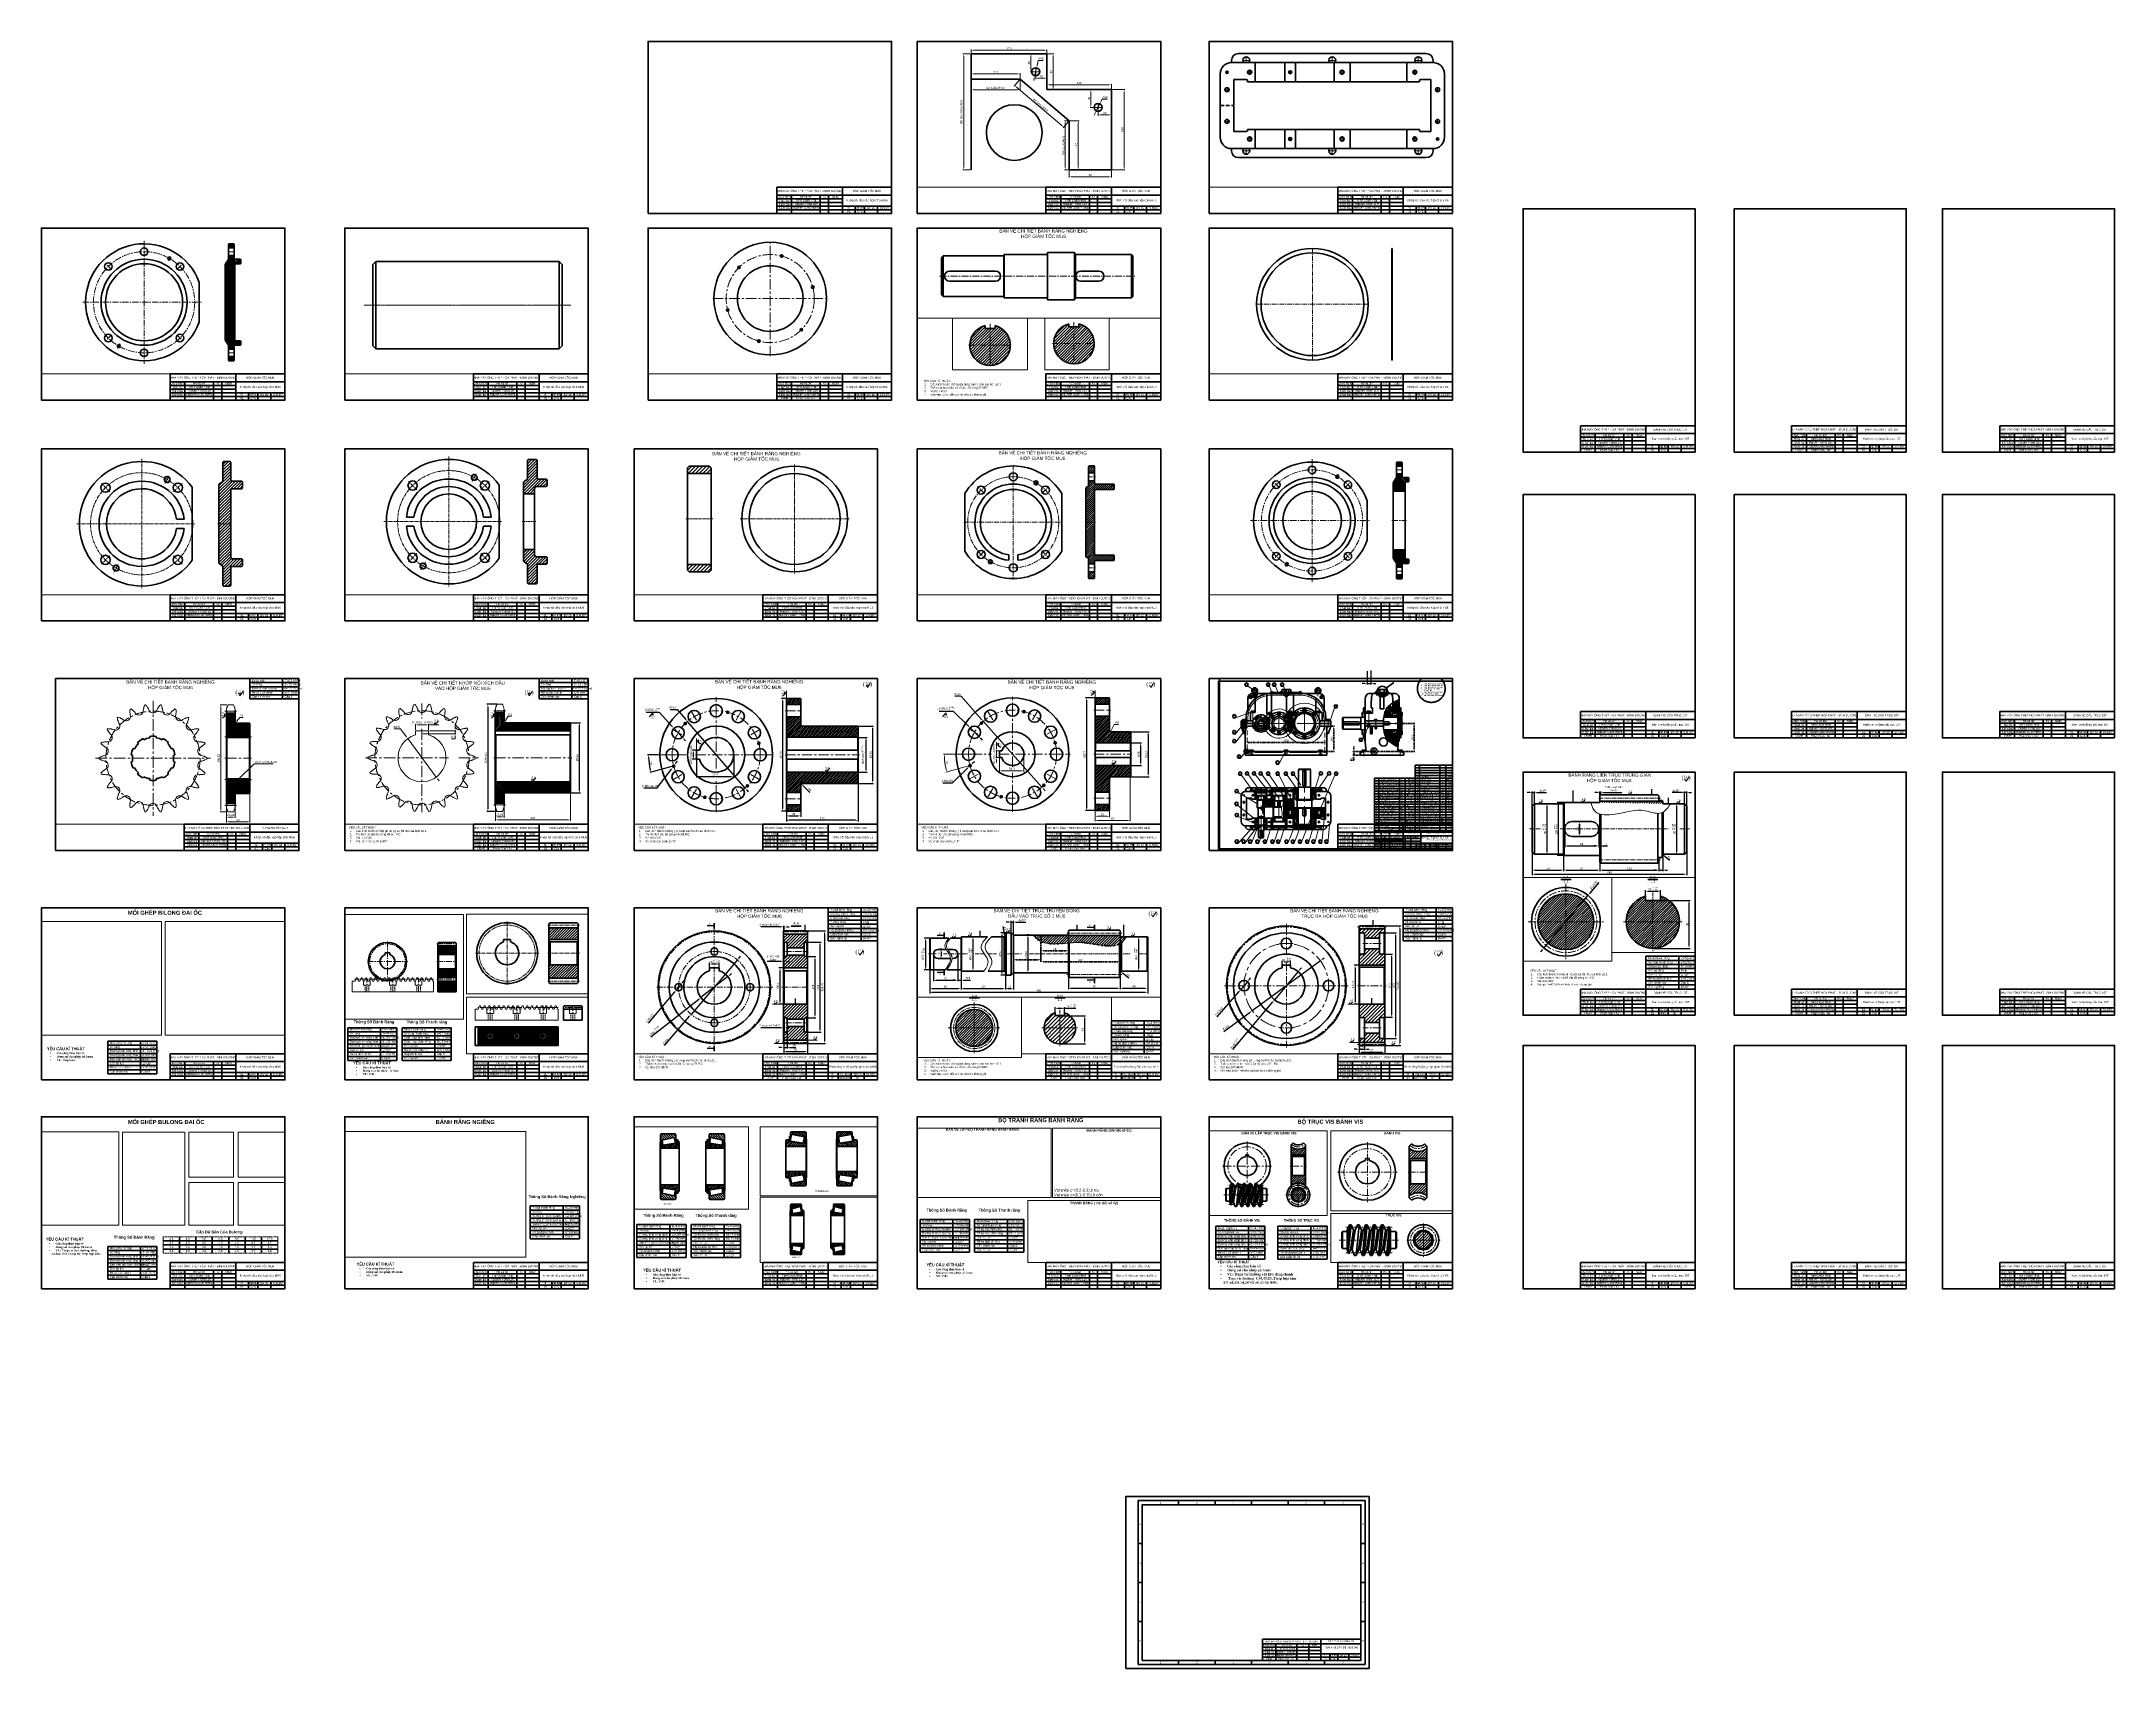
# Paper-space layout 'Layout1' of a CAD drawing. Header units: millimetres. Extents: x -323 to 2206, y 61 to 2047.
# The model-space entities are those that its viewports show. They can reach past a viewport. Long polylines and large blocks are cut down to what shows.
import ezdxf

# ---------------------------------------------------------------- set-up
doc = ezdxf.new("R2010")
doc.units = ezdxf.units.MM
doc.header["$LTSCALE"] = 0.2
doc.header["$PDMODE"] = 3
for name, pattern in [('CENTER', [50.8, 31.75, -6.35, 6.35, -6.35]), ('HIDDEN', [9.525, 6.35, -3.175]), ('HIDDEN2', [0.1875, 0.125, -0.0625])]:
    doc.linetypes.add(name, pattern=pattern)
doc.layers.get('0').update_dxf_attribs({"color": 170, "linetype": 'HIDDEN2', "plot": 0})
for name, color, linetype, lineweight in [('kich-thuoc', 2, 'Continuous', 20), ('đướng nét đứt', 4, 'HIDDEN', 20), ('đường bao thấy', 7, 'Continuous', 40), ('đường kích thước', 90, 'Continuous', 15), ('đường mặt cắt', 160, 'Continuous', 15), ('đường nét chữ', 96, 'Continuous', 53), ('đường nét khuất', 4, 'HIDDEN', 15), ('đường nét mảnh', 220, 'Continuous', 15), ('đường nét tâm', 137, 'CENTER', 15)]:
    doc.layers.add(name, color=color, linetype=linetype, lineweight=lineweight)
doc.layers.add('đường in', color=220, linetype='HIDDEN', lineweight=40, plot=False)
doc.styles.add('CHUNG1-1', font='times.ttf', dxfattribs={"height": 20})
doc.styles.add('nhat 2.0', font='arial.ttf', dxfattribs={"width": 0.8, "height": 2})
doc.styles.add('nhat 2.5', font='arial.ttf', dxfattribs={"width": 0.8, "height": 2.5})
doc.styles.add('nhat3', font='arial.ttf', dxfattribs={"height": 3})
doc.styles.add('nhat3.5', font='arial.ttf', dxfattribs={"height": 3.5})
doc.styles.add('nhat5', font='arial.ttf', dxfattribs={"height": 10})
doc.styles.add('style3', font='', dxfattribs={"height": 0.5})
doc.styles.get('style3').set_extended_font_data('VNI-Helve')
doc.dimstyles.new('bán kính 2.5', dxfattribs={"dimtxt": 13.5, "dimasz": 3, "dimexe": 1, "dimexo": 1, "dimgap": 1, "dimtad": 1, "dimtoh": 1, "dimtxsty": 'nhat 2.5', "dimcen": 2, "dimclrd": 256, "dimclre": 256, "dimclrt": 256, "dimadec": 0, "dimazin": 0, "dimtfac": 1, "dimtmove": 0, "dimatfit": 3, "dimfxl": 1, "dimlwd": -1, "dimlwe": -1, "dimarcsym": 0})
doc.dimstyles.new('nhật 2.5', dxfattribs={"dimtxt": 2.5, "dimasz": 3, "dimexe": 1.3, "dimexo": 0.5, "dimgap": 1, "dimtad": 1, "dimtxsty": 'nhat 2.5', "dimcen": 0, "dimadec": 0, "dimazin": 0, "dimtfac": 1, "dimtmove": 0, "dimatfit": 3, "dimfxl": 10, "dimarcsym": 1})
doc.dimstyles.new('đường kính 2.5', dxfattribs={"dimtxt": 1.5, "dimasz": 3, "dimexe": 1.3, "dimexo": 0.5, "dimgap": 1, "dimtad": 1, "dimtoh": 1, "dimtxsty": 'nhat 2.5', "dimcen": 2.5, "dimadec": 0, "dimazin": 0, "dimtfac": 1, "dimtmove": 0, "dimatfit": 3, "dimfxl": 1, "dimtolj": 1, "dimarcsym": 1})
pattern_1 = [(45, (-6624.0305, 383.7486), (-2.245064, 2.245064), [])]
pattern_2 = [(45, (-6286.333, 366.238), (-2.245064, 2.245064), [])]
pattern_3 = [(45, (-6288.666, 405.438), (-2.245064, 2.245064), [])]
pattern_4 = [(45, (-6617.9513, 405.438), (-2.245064, 2.245064), [])]
pattern_5 = [(45, (249.7256, 380.1433), (-2.245064, 2.245064), [])]
pattern_6 = [(45, (-159.982, 290.2303), (-2.245064, 2.245064), [])]
pattern_7 = [(135, (2517.2205, -2550.0542), (2.245064, 2.245064), [])]
pattern_8 = [(45, (-1217.234, -2628.172), (-4.490128, 4.490128), [])]
pattern_9 = [(45, (5166.543, -2583.3003), (2.245064, -2.245064), [])]
pattern_10 = [(135, (5166.543, -2583.3003), (2.245064, 2.245064), [])]
pattern_11 = [(45, (3113.965, -2039.9664), (4.490128, -4.490128), [])]
pattern_12 = [(135, (3113.965, -2039.9664), (3.367596, 3.367596), [])]
pattern_13 = [(45, (4465.084, -2277.9196), (2.245064, -2.245064), [])]
pattern_14 = [(135, (3014.2486, -1989.5195), (2.245064, 2.245064), [])]
pattern_15 = [(45, (3014.2486, -1989.5195), (2.245064, -2.245064), [])]
pattern_16 = [(135, (-5157.8887, -2613.3003), (-2.245064, -2.245064), [])]
pattern_17 = [(45, (-5157.8887, -2613.3003), (-2.245064, 2.245064), [])]
pattern_18 = [(135, (2767.008, -2513.948), (6.735192, 6.735192), [])]
pattern_19 = [(45, (4999.434, -2459.5155), (2.245064, -2.245064), [])]
pattern_20 = [(135, (-3078.215, -1969.9664), (-4.490128, -4.490128), [])]
pattern_21 = [(45, (-3078.215, -1969.9664), (-3.367596, 3.367596), [])]
pattern_22 = [(45, (-2990.97, -1942.0195), (-2.245064, 2.245064), [])]
pattern_23 = [(135, (-2990.97, -1942.0195), (-2.245064, -2.245064), [])]
pattern_24 = [(45, (-165.1552, -7621.2115), (2.245064, -2.245064), [])]
pattern_25 = [(315, (-165.1552, -7621.2115), (-0.449012806, -0.449012806), [])]
pattern_26 = [(45, (-165.1552, -7621.2115), (0.449012806, -0.449012806), [])]
pattern_27 = [(45, (-282.65, 52.5), (2.24506, -2.24506), [])]
pattern_28 = [(45, (-282.65, -265.5), (2.24506, -2.24506), [])]
pattern_29 = [(45, (-2025.2155, -4489.2058), (2.245064, -2.245064), [])]
pattern_30 = [(45, (-570.0543, -5666.8925), (2.245064, -2.245064), [])]
pattern_31 = [(315, (-2283.3295, 4276.2058), (2.245064, 2.245064), [])]
pattern_32 = [(315, (-570.0543, 5456.8925), (2.245064, 2.245064), [])]
pattern_33 = [(225, (556.8952, -7621.2115), (0.449012806, -0.449012806), [])]
pattern_34 = [(135, (-7486.9688, 519.4948), (-2.245064, -2.245064), [])]
pattern_35 = [(45, (-7486.9688, 519.4948), (-2.245064, 2.245064), [])]
pattern_36 = [(135, (-6778.3102, 202.1053), (-2.245064, -2.245064), [])]
pattern_37 = [(45, (-6778.3102, 202.1053), (-2.245064, 2.245064), [])]
pattern_38 = [(45, (-6806.5512, 542.1053), (-2.245064, 2.245064), [])]
pattern_39 = [(135, (-6806.5512, 542.1053), (-2.245064, -2.245064), [])]
pattern_40 = [(45, (-7897.663, 553.355), (-6.735192, 6.735192), [])]
pattern_41 = [(135, (7519.4643, -361.0252), (2.245064, 2.245064), [])]
pattern_42 = [(135, (-6775.051, 542.1053), (-2.245064, -2.245064), [])]
pattern_43 = [(45, (-6775.051, 542.1053), (-2.245064, 2.245064), [])]
pattern_44 = [(45, (-2722.755, -2513.948), (-6.735192, 6.735192), [])]
pattern_45 = [(45, (7311.892, 2758.6685), (-4.490128, 4.490128), [])]
pattern_46 = [(45, (7084.4872, 3128.42), (-2.245064, 2.245064), [])]
pattern_47 = [(0, (6660.682, 2833.013), (0, 6.985), [5.08, -1.905]), (90, (6660.682, 2833.013), (-6.985, 4e-16), [5.08, -1.905])]
pattern_48 = [(45, (6660.6822, 2833.0133), (-2.245064, 2.245064), [])]
pattern_49 = [(45, (7616.631, 2795.785), (-6.735192, 6.735192), [])]
pattern_50 = [(45, (6811.188, 2833.0133), (-3.367596, 3.367596), [])]
pattern_51 = [(45, (6951.398, 2833.013), (-4.490128, 4.490128), [])]
pattern_52 = [(135, (4999.148, 1771.4782), (-2.245064, -2.245064), [])]
pattern_53 = [(45, (4999.148, 1771.4782), (-2.245064, 2.245064), [])]
pattern_54 = [(45, (15161.2893, 1771.4782), (2.245064, -2.245064), [])]
pattern_55 = [(135, (15161.2893, 1771.4782), (2.245064, 2.245064), [])]
pattern_56 = [(45, (6966.4413, 2614.0275), (-2.245064, 2.245064), [])]
pattern_57 = [(135, (6966.4413, 2614.0275), (-2.245064, -2.245064), [])]
pattern_58 = [(135, (13131.4004, 2614.0275), (2.245064, 2.245064), [])]
pattern_59 = [(45, (13131.4004, 2614.0275), (2.245064, -2.245064), [])]
pattern_60 = [(135, (7266.0226, 2575.9754), (-4.490128, -4.490128), [])]
pattern_61 = [(45, (7266.0226, 2575.9754), (-3.367596, 3.367596), [])]
pattern_62 = [(45, (4434.1492, 2475.3908), (-2.245064, 2.245064), [])]
pattern_63 = [(45, (4437.9313, 2475.3908), (-2.245064, 2.245064), [])]
pattern_64 = [(45, (4346.279, 2374.3908), (-2.245064, 2.245064), [])]
pattern_65 = [(135, (4478.9637, 2475.3908), (-2.245064, -2.245064), [])]
pattern_66 = [(45, (24.341, -12.7754), (-2.245064, 2.245064), [])]
pattern_67 = [(45, (185.7396, -457.417), (-2.245064, 2.245064), [])]
pattern_68 = [(45, (213.8517, -499.7476), (-2.245064, 2.245064), [])]
pattern_69 = [(45, (-554.6393, 869.6178), (-2.245064, 2.245064), [])]
pattern_70 = [(45, (-36.5448, 0), (-2.245064, 2.245064), [])]

# ---------------------------------------------------------------- blocks, each defined once
blk = doc.blocks.new('KT')
at = {"layer": 'đường nét chữ', "ltscale": 0.5}
for p, q in [((0, 26), (-120, 26)), ((-120, 26), (0, 26)), ((-120, 26), (-120, 0)), ((0, 26), (-112.5, 26)), ((-49, 0), (-49, 26)), ((0, 0), (0, 26)), ((-120, 20.1), (0, 20.1)), ((-49, 16.1), (-120, 16.1)), ((-49, 12.1), (-120, 12.1)), ((0, 8.1), (-120, 8.1)), ((0, 4), (-120, 4)), ((-120, 0), (0, 0)), ((-103.9, 0), (-103.9, 20.1)), ((-78.3, 0), (-78.3, 20.1)), ((-63.6, 0), (-63.6, 20.1)), ((-38, 0), (-38, 8.1)), ((-28.3, 8.1), (-28.3, 0)), ((-14.7, 0), (-14.7, 8.1))]:
    blk.add_line(p, q, dxfattribs=at)
for s, insert, char_height, width, attachment_point, style in [('Chức năng', (-112, 18.1), 2, 16.098, 5, 'nhat 2.0'), ('Thiết kế', (-112, 14.1), 2, 16.098, 5, 'nhat 2.0'), ('Kiểm tra', (-112, 10.1), 2, 16.098, 5, 'nhat 2.0'), ('Kiểm tra', (-112, 6), 2, 16.098, 5, 'nhat 2.0'), ('Duyệt', (-112, 2), 2, 16.098, 5, 'nhat 2.0'), ('NHÀ MÁY ỐNG THÉP HÒA PHÁT - BÌNH DƯƠNG', (-84.5, 23.1), 2, 70.977, 5, 'nhat 2.0'), ('Nguyễn Quốc Hưng', (-91.4, 6.1), 2, 25, 5, 'nhat 2.0'), ('Nguyễn Trọng Lực', (-91.4, 10.1), 2, 25, 5, 'nhat 2.0'), ('Trịnh Doãn Nhật', (-91.4, 14.1), 2, 25, 5, 'nhat 2.0'), ('Phạm Văn Thơ', (-91.4, 2.1), 2, 25, 5, 'nhat 2.0'), ('Họ và tên', (-90.7, 18.2), 2, 25, 5, 'nhat 2.0'), ('Ký', (-71.1, 17.9), 2, 25, 5, 'nhat 2.0'), ('Ngày', (-56.6, 18.2), 2, 25, 5, 'nhat 2.0'), ('SL', (-43.5, 7.1), 1.97, 8.657, 2, 'CHUNG1-1'), ('02', (-43.5, 3.1), 1.97, 8.657, 2, 'CHUNG1-1'), ('BÁNH XE DẦM BIÊN BỊ ĐỘNG', (-22.8, 15.5), 2, 41.912, 5, 'nhat 2.0'), ('CẨU TRỤC HUYNDAI 3T', (-24.5, 23.1), 2, 49.025, 5, 'nhat 2.0'), ('Vật liệu', (-33.2, 6.1), 2, 9.723, 5, 'nhat 2.0'), ('C45', (-33.2, 2), 2, 9.723, 5, 'nhat 2.0'), ('Hoaøng Höõu Chung', (-30.7, 17.1), 0.00749, 0.103, 1, 'style3'), ('20/05/2009', (-28.6, 9.5), 0.00468, 17.739, 1, 'style3'), ('21/05/2009', (-28.3, 9.5), 0.00468, 16.811, 1, 'style3'), ('BV số', (-21.5, 6), 2, 13.58, 5, 'nhat 2.0'), ('S.H.BV', (-7.4, 6), 2, 14.746, 5, 'nhat 2.0')]:
    blk.add_mtext(s, dxfattribs=dict(at, insert=insert, char_height=char_height, width=width, attachment_point=attachment_point, style=style))
blk = doc.blocks.new('KHUNG TEN')
at = {"layer": 'đường nét chữ', "ltscale": 0.5}
for p, q in [((64.5, -10), (64.5, -5)), ((109, -10), (109, -5)), ((153.5, -10), (153.5, -5)), ((198, -10), (198, -5)), ((242.5, -10), (242.5, -5)), ((20, -57.5), (15, -57.5)), ((287, -57.5), (292, -57.5)), ((20, -105), (15, -105)), ((287, -105), (292, -105)), ((20, -152.5), (15, -152.5)), ((287, -152.5), (292, -152.5)), ((287, -200), (287, -167)), ((64.5, -200), (64.5, -205)), ((109, -200), (109, -205)), ((153.5, -200), (153.5, -205)), ((167, -200), (287, -200)), ((198, -200), (198, -205)), ((242.5, -200), (242.5, -205))]:
    blk.add_line(p, q, dxfattribs=at)
for points in [[(0, -210), (0, 0), (297, 0), (297, -210), (0, -210)], [(15, -205), (15, -5), (292, -5), (292, -205)], [(20, -200), (20, -10), (287, -10), (287, -200)]]:
    blk.add_lwpolyline(points, close=True, dxfattribs=at)
at = {"layer": 'đường kích thước'}
blk.add_blockref('KT', (287, -200), dxfattribs=at)
at = {"layer": 'đường nét chữ', "ltscale": 0.5, "char_height": 2, "attachment_point": 5, "style": 'nhat 2.0'}
for s, insert, width in [('1', (42.25, -7.5), 44.5), ('2', (86.75, -7.5), 44.5), ('3', (131.25, -7.5), 44.5), ('4', (175.75, -7.5), 44.5), ('5', (220.25, -7.5), 44.5), ('6', (264.75, -7.5), 44.5), ('A', (17.5, -33.75), 5), ('A', (289.5, -33.75), 5), ('B', (17.5, -81.25), 5), ('B', (289.5, -81.25), 5), ('C', (17.5, -128.75), 5), ('C', (289.5, -128.75), 5), ('D', (17.5, -176.25), 5), ('D', (289.5, -176.25), 5), ('1', (42.25, -202.5), 44.5), ('2', (86.75, -202.5), 44.5), ('3', (131.25, -202.5), 44.5), ('4', (175.75, -202.5), 44.5), ('5', (220.25, -202.5), 44.5), ('6', (264.75, -202.5), 44.5)]:
    blk.add_mtext(s, dxfattribs=dict(at, insert=insert, width=width))
blk = doc.blocks.new('khung bản vẻ ngang')
at = {"layer": 'đường bao thấy', "ltscale": 0.2}
for p, q in [((-140, 32), (0, 32)), ((-140, 32), (-140, 0)), ((-60, 32), (-60, 0)), ((0, 32), (0, 0)), ((-140, 22.5), (0, 22.5)), ((-140, 18), (-60, 18)), ((-140, 13.5), (-60, 13.5)), ((-140, 9), (0, 9)), ((-140, 4.5), (0, 4.5)), ((-140, 0), (0, 0)), ((-122, 22.5), (-122, 0)), ((-87, 22.5), (-87, 0)), ((-77, 22.5), (-77, 0)), ((-44.4, 0), (-44.4, 9)), ((-33, 9), (-33, 0)), ((-17.2, 0), (-17.2, 9))]:
    blk.add_line(p, q, dxfattribs=at)
blk.add_lwpolyline([(0, 0), (-210, 0), (-210, 297), (0, 297)], close=True, dxfattribs=at)
for s, insert, char_height, width, attachment_point, style in [('NHÀ MÁY ỐNG THÉP HÒA PHÁT - BÌNH DƯƠNG', (-100, 27.5), 2.5, 80, 5, 'nhat 2.5'), ('BÁNH XE CẨU TRỤC 10T', (-30.1, 27.2), 2.5, 60.106, 5, 'nhat 2.5'), ('Chức năng', (-131, 20.2), 2.5, 18, 5, 'nhat 2.5'), ('Kiểm tra', (-131, 11.2), 2.5, 18, 5, 'nhat 2.5'), ('Kiểm tra', (-131, 6.8), 2.5, 18, 5, 'nhat 2.5'), ('Thiết kế', (-131, 15.8), 2.5, 18, 5, 'nhat 2.5'), ('Duyệt', (-130.6, 2.4), 2.5, 18, 5, 'nhat 2.5'), ('Nguyễn Quốc Hưng', (-104.5, 6.8), 2.5, 35, 5, 'nhat 2.5'), ('Nguyễn Trọng Lực', (-104.5, 11.2), 2.5, 35, 5, 'nhat 2.5'), ('Trịnh Doãn Nhật', (-104.5, 15.8), 2.5, 35, 5, 'nhat 2.5'), ('Phạm Văn Thơ', (-104.5, 2.2), 2.5, 35, 5, 'nhat 2.5'), ('Họ và tên', (-104.5, 20.3), 2.5, 35, 5, 'nhat 2.5'), ('Ký', (-82, 20.2), 2.5, 10, 5, 'nhat 2.5'), ('Ngày', (-68.5, 20.2), 2.5, 17, 5, 'nhat 2.5'), ('SL', (-52.2, 6.9), 2.5, 15.611, 5, 'nhat 2.5'), ('01', (-52.2, 2.4), 2.5, 15.611, 5, 'nhat 2.5'), ('Bánh xe bị động cẩu trục 10T', (-30, 15.8), 2.5, 60, 5, 'nhat 2.5'), ('Vật liệu', (-38.7, 6.8), 2.5, 15.611, 5, 'nhat 2.5'), ('C45', (-38.7, 2.3), 2.5, 15.611, 5, 'nhat 2.5'), ('20/05/2009', (-33.4, 11.1), 0.00546, 20.696, 1, 'nhat3.5'), ('21/05/2009', (-33, 11), 0.00546, 19.613, 1, 'nhat3.5'), ('BV số', (-25.1, 6.8), 2.5, 15.611, 5, 'nhat 2.5'), ('S.H.BV', (-8.6, 6.8), 2.5, 15.611, 5, 'nhat 2.5')]:
    blk.add_mtext(s, dxfattribs=dict(at, insert=insert, char_height=char_height, width=width, attachment_point=attachment_point, style=style))
blk = doc.blocks.new('ktn')
at = {"layer": 'đường bao thấy', "ltscale": 0.2}
for p, q in [((157, -178), (297, -178)), ((157, -178), (157, -210)), ((157, -187.5), (297, -187.5)), ((157, -192), (237, -192)), ((157, -196.5), (237, -196.5)), ((157, -201), (297, -201)), ((175, -187.5), (175, -210)), ((210, -187.5), (210, -210)), ((220, -187.5), (220, -210)), ((237, -178), (237, -210)), ((252.6, -210), (252.6, -201)), ((264, -201), (264, -210)), ((279.8, -210), (279.8, -201)), ((297, -178), (297, -210)), ((157, -205.5), (297, -205.5)), ((157, -210), (297, -210))]:
    blk.add_line(p, q, dxfattribs=at)
blk.add_lwpolyline([(0, -210), (0, 0), (297, 0), (297, -210)], close=True, dxfattribs=at)
for s, insert, char_height, width, attachment_point, style in [('Chức năng', (166, -189.8), 2.5, 18, 5, 'nhat 2.5'), ('Kiểm tra', (166, -198.8), 2.5, 18, 5, 'nhat 2.5'), ('Kiểm tra', (166, -203.2), 2.5, 18, 5, 'nhat 2.5'), ('Thiết kế', (166, -194.2), 2.5, 18, 5, 'nhat 2.5'), ('NHÀ MÁY ỐNG THÉP HÒA PHÁT - BÌNH DƯƠNG', (197, -182.5), 2.5, 80, 5, 'nhat 2.5'), ('Nguyễn Quốc Hưng', (192.5, -203.2), 2.5, 35, 5, 'nhat 2.5'), ('Nguyễn Trọng Lực', (192.5, -198.8), 2.5, 35, 5, 'nhat 2.5'), ('Trịnh Doãn Nhật', (192.5, -194.2), 2.5, 35, 5, 'nhat 2.5'), ('Họ và tên', (192.5, -189.7), 2.5, 35, 5, 'nhat 2.5'), ('Ký', (215, -189.8), 2.5, 10, 5, 'nhat 2.5'), ('Ngày', (228.5, -189.8), 2.5, 17, 5, 'nhat 2.5'), ('SL', (244.8, -203.1), 2.5, 15.611, 5, 'nhat 2.5'), ('Khớp nối đầu vào hộp chia MU6', (267, -194.2), 2.5, 60, 5, 'nhat 2.5'), ('HỘP GIẢM TỐC MU6', (266.9, -182.8), 2.5, 60.106, 5, 'nhat 2.5'), ('Vật liệu', (258.3, -203.2), 2.5, 15.611, 5, 'nhat 2.5'), ('20/05/2009', (263.6, -198.9), 0.00546, 20.696, 1, 'nhat3.5'), ('21/05/2009', (264, -199), 0.00546, 19.613, 1, 'nhat3.5'), ('BV số', (271.9, -203.2), 2.5, 15.611, 5, 'nhat 2.5'), ('S.H.BV', (288.4, -203.2), 2.5, 15.611, 5, 'nhat 2.5'), ('01', (244.8, -207.6), 2.5, 15.611, 5, 'nhat 2.5'), ('C45', (258.3, -207.7), 2.5, 15.611, 5, 'nhat 2.5')]:
    blk.add_mtext(s, dxfattribs=dict(at, insert=insert, char_height=char_height, width=width, attachment_point=attachment_point, style=style))
blk = doc.blocks.new('*D123')
at = {"layer": 'Defpoints', "color": 0, "transparency": 16777216}
for p in [(992.9, 910.9), (1026.5, 913), (1026.5, 891.4)]:
    blk.add_point(p, dxfattribs=at)
at = {"layer": 'đường kích thước', "color": 0, "lineweight": -2, "transparency": 16777216}
for p, q in [((1026.5, 912.5), (1026.5, 890.1)), ((992.9, 910.4), (992.9, 890.1)), ((995.9, 891.4), (1023.5, 891.4))]:
    blk.add_line(p, q, dxfattribs=at)
at = {"layer": 'đường kích thước', "color": 0, "transparency": 16777216}
for points in [[(995.9, 891.9), (995.9, 890.9), (992.9, 891.4)], [(1023.5, 891.9), (1023.5, 890.9), (1026.5, 891.4)]]:
    blk.add_solid(points, dxfattribs=at)
at = {"layer": 'đường kích thước', "color": 0, "transparency": 16777216, "insert": (1009.7, 893.6), "char_height": 2.5, "attachment_point": 5, "style": 'nhat 2.5'}
blk.add_mtext('48', dxfattribs=at)
blk = doc.blocks.new('*D124')
at = {"layer": 'Defpoints', "color": 0, "transparency": 16777216}
for p in [(992.9, 911.8), (929.9, 910.2), (992.9, 891.4)]:
    blk.add_point(p, dxfattribs=at)
at = {"layer": 'đường kích thước', "color": 0, "lineweight": -2, "transparency": 16777216}
for p, q in [((992.9, 911.3), (992.9, 890.1)), ((929.9, 909.7), (929.9, 890.1)), ((932.9, 891.4), (989.9, 891.4))]:
    blk.add_line(p, q, dxfattribs=at)
at = {"layer": 'đường kích thước', "color": 0, "transparency": 16777216}
for points in [[(932.9, 891.9), (932.9, 890.9), (929.9, 891.4)], [(989.9, 891.9), (989.9, 890.9), (992.9, 891.4)]]:
    blk.add_solid(points, dxfattribs=at)
at = {"layer": 'đường kích thước', "color": 0, "transparency": 16777216, "insert": (961.4, 893.6), "char_height": 2.5, "attachment_point": 5, "style": 'nhat 2.5'}
blk.add_mtext('90', dxfattribs=at)
blk = doc.blocks.new('*D125')
at = {"layer": 'Defpoints', "color": 0, "transparency": 16777216}
for p in [(760.5, 916.1), (798.7, 914), (798.7, 891.2)]:
    blk.add_point(p, dxfattribs=at)
at = {"layer": 'đường kích thước', "color": 0, "lineweight": -2, "transparency": 16777216}
for p, q in [((760.5, 915.6), (760.5, 889.9)), ((798.7, 913.5), (798.7, 889.9)), ((763.5, 891.2), (795.7, 891.2))]:
    blk.add_line(p, q, dxfattribs=at)
at = {"layer": 'đường kích thước', "color": 0, "transparency": 16777216}
for points in [[(763.5, 891.7), (763.5, 890.7), (760.5, 891.2)], [(795.7, 891.7), (795.7, 890.7), (798.7, 891.2)]]:
    blk.add_solid(points, dxfattribs=at)
at = {"layer": 'đường kích thước', "color": 0, "transparency": 16777216, "insert": (779.6, 893.5), "char_height": 2.5, "attachment_point": 5, "style": 'nhat 2.5'}
blk.add_mtext('82', dxfattribs=at)
blk = doc.blocks.new('*D126')
at = {"layer": 'Defpoints', "color": 0, "transparency": 16777216}
for p in [(798.7, 914), (852.9, 908.1), (852.9, 891.2)]:
    blk.add_point(p, dxfattribs=at)
at = {"layer": 'đường kích thước', "color": 0, "lineweight": -2, "transparency": 16777216}
for p, q in [((798.7, 913.5), (798.7, 889.9)), ((801.7, 891.2), (849.9, 891.2)), ((852.9, 907.6), (852.9, 889.9))]:
    blk.add_line(p, q, dxfattribs=at)
at = {"layer": 'đường kích thước', "color": 0, "transparency": 16777216}
for points in [[(801.7, 891.7), (801.7, 890.7), (798.7, 891.2)], [(849.9, 891.7), (849.9, 890.7), (852.9, 891.2)]]:
    blk.add_solid(points, dxfattribs=at)
at = {"layer": 'đường kích thước', "color": 0, "transparency": 16777216, "insert": (825.8, 893.5), "char_height": 2.5, "attachment_point": 5, "style": 'nhat 2.5'}
blk.add_mtext('136', dxfattribs=at)
blk = doc.blocks.new('*D127')
at = {"layer": 'Defpoints', "color": 0, "transparency": 16777216}
for p in [(760.5, 916.1), (1026.5, 913), (1026.5, 886.4)]:
    blk.add_point(p, dxfattribs=at)
at = {"layer": 'đường kích thước', "color": 0, "lineweight": -2, "transparency": 16777216}
for p, q in [((760.5, 915.6), (760.5, 885.1)), ((1026.5, 912.5), (1026.5, 885.1)), ((763.5, 886.4), (1023.5, 886.4))]:
    blk.add_line(p, q, dxfattribs=at)
at = {"layer": 'đường kích thước', "color": 0, "transparency": 16777216}
for points in [[(763.5, 886.9), (763.5, 885.9), (760.5, 886.4)], [(1023.5, 886.9), (1023.5, 885.9), (1026.5, 886.4)]]:
    blk.add_solid(points, dxfattribs=at)
at = {"layer": 'đường kích thước', "color": 0, "transparency": 16777216, "insert": (893.5, 888.6), "char_height": 2.5, "attachment_point": 5, "style": 'nhat 2.5'}
blk.add_mtext('466', dxfattribs=at)
blk = doc.blocks.new('*D128')
at = {"layer": 'Defpoints', "color": 0, "transparency": 16777216}
for p in [(852.9, 908.1), (862.7, 910.2), (862.7, 891.2)]:
    blk.add_point(p, dxfattribs=at)
at = {"layer": 'đường kích thước', "color": 0, "lineweight": -2, "transparency": 16777216}
for p, q in [((852.9, 907.6), (852.9, 889.9)), ((855.9, 891.2), (859.7, 891.2)), ((862.7, 909.7), (862.7, 889.9))]:
    blk.add_line(p, q, dxfattribs=at)
at = {"layer": 'đường kích thước', "color": 0, "transparency": 16777216}
for points in [[(855.9, 891.7), (855.9, 890.7), (852.9, 891.2)], [(859.7, 891.7), (859.7, 890.7), (862.7, 891.2)]]:
    blk.add_solid(points, dxfattribs=at)
at = {"layer": 'đường kích thước', "color": 0, "transparency": 16777216, "insert": (857.8, 893.5), "char_height": 2.5, "attachment_point": 5, "style": 'nhat 2.5'}
blk.add_mtext('14', dxfattribs=at)
blk = doc.blocks.new('*D129')
at = {"layer": 'Defpoints', "color": 0, "transparency": 16777216}
for p in [(765, 933.3), (794.9, 933.3), (794.9, 901.2)]:
    blk.add_point(p, dxfattribs=at)
at = {"layer": 'đường kích thước', "color": 0, "lineweight": -2, "transparency": 16777216}
for p, q in [((765, 932.8), (765, 899.9)), ((794.9, 932.8), (794.9, 899.9)), ((768, 901.2), (791.9, 901.2))]:
    blk.add_line(p, q, dxfattribs=at)
at = {"layer": 'đường kích thước', "color": 0, "transparency": 16777216}
for points in [[(768, 901.7), (768, 900.7), (765, 901.2)], [(791.9, 901.7), (791.9, 900.7), (794.9, 901.2)]]:
    blk.add_solid(points, dxfattribs=at)
at = {"layer": 'đường kích thước', "color": 0, "transparency": 16777216, "insert": (780, 903.5), "char_height": 2.5, "attachment_point": 5, "style": 'nhat 2.5'}
blk.add_mtext('70', dxfattribs=at)
blk = doc.blocks.new('*D130')
at = {"layer": 'Defpoints', "color": 0, "transparency": 16777216}
for p in [(794.9, 933.3), (798.7, 914), (798.7, 901.2)]:
    blk.add_point(p, dxfattribs=at)
at = {"layer": 'đường kích thước', "color": 0, "lineweight": -2, "transparency": 16777216}
for p, q in [((794.9, 932.8), (794.9, 899.9)), ((798.7, 913.5), (798.7, 899.9)), ((791.9, 901.2), (788.9, 901.2)), ((794.9, 901.2), (798.7, 901.2)), ((801.7, 901.2), (810.4, 901.2))]:
    blk.add_line(p, q, dxfattribs=at)
at = {"layer": 'đường kích thước', "color": 0, "transparency": 16777216}
for points in [[(791.9, 901.7), (791.9, 900.7), (794.9, 901.2)], [(801.7, 901.7), (801.7, 900.7), (798.7, 901.2)]]:
    blk.add_solid(points, dxfattribs=at)
at = {"layer": 'đường kích thước', "color": 0, "transparency": 16777216, "insert": (807.5, 903.7), "char_height": 2.5, "attachment_point": 5, "style": 'nhat 2.5'}
blk.add_mtext('5,5', dxfattribs=at)
blk = doc.blocks.new('*D131')
at = {"layer": 'Defpoints', "color": 0, "transparency": 16777216}
for p in [(815.3, 954.3), (813.2, 912.3), (815.3, 912.3)]:
    blk.add_point(p, dxfattribs=at)
at = {"layer": 'đường kích thước', "color": 0, "lineweight": -2, "transparency": 16777216}
for p, q in [((814.8, 954.3), (811.9, 954.3)), ((813.2, 951.3), (813.2, 915.3)), ((814.8, 912.3), (811.9, 912.3))]:
    blk.add_line(p, q, dxfattribs=at)
at = {"layer": 'đường kích thước', "color": 0, "transparency": 16777216}
for points in [[(812.7, 951.3), (813.7, 951.3), (813.2, 954.3)], [(812.7, 915.3), (813.7, 915.3), (813.2, 912.3)]]:
    blk.add_solid(points, dxfattribs=at)
at = {"layer": 'đường kích thước', "color": 0, "transparency": 16777216, "insert": (810.1, 933.3), "char_height": 2.5, "attachment_point": 5, "rotation": 90, "style": 'nhat 2.5'}
blk.add_mtext('\\A1;%%C60 {\\H0.7x;\\S+0.021^ +0.003;}', dxfattribs=at)
blk = doc.blocks.new('*D132')
at = {"layer": 'Defpoints', "color": 0, "transparency": 16777216}
for p in [(775.6, 938.9), (774.3, 927.7), (775.6, 927.7)]:
    blk.add_point(p, dxfattribs=at)
at = {"layer": 'đường kích thước', "color": 0, "lineweight": -2, "transparency": 16777216}
for p, q in [((775.1, 938.9), (773, 938.9)), ((775.1, 927.7), (773, 927.7)), ((774.3, 935.9), (774.3, 930.7))]:
    blk.add_line(p, q, dxfattribs=at)
at = {"layer": 'đường kích thước', "color": 0, "transparency": 16777216}
for points in [[(773.8, 935.9), (774.8, 935.9), (774.3, 938.9)], [(773.8, 930.7), (774.8, 930.7), (774.3, 927.7)]]:
    blk.add_solid(points, dxfattribs=at)
at = {"layer": 'đường kích thước', "color": 0, "transparency": 16777216, "insert": (772, 933.3), "char_height": 2.5, "attachment_point": 5, "rotation": 90, "style": 'nhat 2.5'}
blk.add_mtext('16', dxfattribs=at)
blk = doc.blocks.new('*D133')
at = {"layer": 'Defpoints', "color": 0, "transparency": 16777216}
for p in [(761.2, 952.5), (755.2, 914), (762.6, 914)]:
    blk.add_point(p, dxfattribs=at)
at = {"layer": 'đường kích thước', "color": 0, "lineweight": -2, "transparency": 16777216}
for p, q in [((760.7, 952.5), (753.9, 952.5)), ((755.2, 949.5), (755.2, 917)), ((762.1, 914), (753.9, 914))]:
    blk.add_line(p, q, dxfattribs=at)
at = {"layer": 'đường kích thước', "color": 0, "transparency": 16777216}
for points in [[(754.7, 949.5), (755.7, 949.5), (755.2, 952.5)], [(754.7, 917), (755.7, 917), (755.2, 914)]]:
    blk.add_solid(points, dxfattribs=at)
at = {"layer": 'đường kích thước', "color": 0, "transparency": 16777216, "insert": (752.1, 933.3), "char_height": 2.5, "attachment_point": 5, "rotation": 90, "style": 'nhat 2.5'}
blk.add_mtext('\\A1;%%C55 {\\H0.7x;\\S-0.01^ -0.029;}', dxfattribs=at)
blk = doc.blocks.new('*D134')
at = {"layer": 'Defpoints', "color": 0, "transparency": 16777216}
for p in [(853.6, 959.2), (848.7, 907.4), (856.8, 907.4)]:
    blk.add_point(p, dxfattribs=at)
at = {"layer": 'đường kích thước', "color": 0, "lineweight": -2, "transparency": 16777216}
for p, q in [((853.1, 959.2), (847.4, 959.2)), ((848.7, 956.2), (848.7, 910.4)), ((856.3, 907.4), (847.4, 907.4))]:
    blk.add_line(p, q, dxfattribs=at)
at = {"layer": 'đường kích thước', "color": 0, "transparency": 16777216}
for points in [[(848.2, 956.2), (849.2, 956.2), (848.7, 959.2)], [(848.2, 910.4), (849.2, 910.4), (848.7, 907.4)]]:
    blk.add_solid(points, dxfattribs=at)
at = {"layer": 'đường kích thước', "color": 0, "transparency": 16777216, "insert": (846.4, 933.3), "char_height": 2.5, "attachment_point": 5, "rotation": 90, "style": 'nhat 2.5'}
blk.add_mtext('\\A1;%%C74', dxfattribs=at)
blk = doc.blocks.new('*D135')
at = {"layer": 'Defpoints', "color": 0, "transparency": 16777216}
for p in [(882.5, 956.4), (880.2, 910.2), (882.5, 910.2)]:
    blk.add_point(p, dxfattribs=at)
at = {"layer": 'đường kích thước', "color": 0, "lineweight": -2, "transparency": 16777216}
for p, q in [((882, 956.4), (878.9, 956.4)), ((880.2, 953.4), (880.2, 913.2)), ((882, 910.2), (878.9, 910.2))]:
    blk.add_line(p, q, dxfattribs=at)
at = {"layer": 'đường kích thước', "color": 0, "transparency": 16777216}
for points in [[(879.7, 953.4), (880.7, 953.4), (880.2, 956.4)], [(879.7, 913.2), (880.7, 913.2), (880.2, 910.2)]]:
    blk.add_solid(points, dxfattribs=at)
at = {"layer": 'đường kích thước', "color": 0, "transparency": 16777216, "insert": (877.9, 933.3), "char_height": 2.5, "attachment_point": 5, "rotation": 90, "style": 'nhat 2.5'}
blk.add_mtext('\\A1;%%C66', dxfattribs=at)
blk = doc.blocks.new('*D136')
at = {"layer": 'Defpoints', "color": 0, "transparency": 16777216}
for p in [(1015.1, 954.3), (1015.1, 912.3), (1015.1, 912.3)]:
    blk.add_point(p, dxfattribs=at)
at = {"layer": 'đường kích thước', "color": 0, "lineweight": -2, "transparency": 16777216}
for p, q in [((1014.6, 954.3), (1013.8, 954.3)), ((1015.1, 951.3), (1015.1, 915.3)), ((1014.6, 912.3), (1013.8, 912.3))]:
    blk.add_line(p, q, dxfattribs=at)
at = {"layer": 'đường kích thước', "color": 0, "transparency": 16777216}
for points in [[(1014.6, 951.3), (1015.6, 951.3), (1015.1, 954.3)], [(1014.6, 915.3), (1015.6, 915.3), (1015.1, 912.3)]]:
    blk.add_solid(points, dxfattribs=at)
at = {"layer": 'đường kích thước', "color": 0, "transparency": 16777216, "insert": (1011.9, 933.3), "char_height": 2.5, "attachment_point": 5, "rotation": 90, "style": 'nhat 2.5'}
blk.add_mtext('%%C60 {\\H0.7x;\\S+0.021^ +0.003;}', dxfattribs=at)
blk = doc.blocks.new('*D137')
at = {"layer": 'Defpoints', "color": 0, "transparency": 16777216}
for p in [(913.6, 861.3), (924.8, 866.9), (924.8, 861.3)]:
    blk.add_point(p, dxfattribs=at)
at = {"layer": 'đường kích thước', "color": 0, "lineweight": -2, "transparency": 16777216}
for p, q in [((913.6, 861.8), (913.6, 868.2)), ((916.6, 866.9), (921.8, 866.9)), ((924.8, 861.8), (924.8, 868.2)), ((924.8, 866.9), (938.8, 866.9))]:
    blk.add_line(p, q, dxfattribs=at)
at = {"layer": 'đường kích thước', "color": 0, "transparency": 16777216}
for points in [[(916.6, 867.4), (916.6, 866.4), (913.6, 866.9)], [(921.8, 867.4), (921.8, 866.4), (924.8, 866.9)]]:
    blk.add_solid(points, dxfattribs=at)
at = {"layer": 'đường kích thước', "color": 0, "transparency": 16777216, "insert": (933.3, 870), "char_height": 2.5, "attachment_point": 5, "style": 'nhat 2.5'}
blk.add_mtext('16 {\\H0.7x;\\S-0.018^ -0.061;}', dxfattribs=at)
blk = doc.blocks.new('*D138')
at = {"layer": 'Defpoints', "color": 0, "transparency": 16777216}
for p in [(919.2, 857.9), (919.2, 823.6), (949.3, 823.6)]:
    blk.add_point(p, dxfattribs=at)
at = {"layer": 'đường kích thước', "color": 0, "lineweight": -2, "transparency": 16777216}
for p, q in [((919.7, 857.9), (950.6, 857.9)), ((949.3, 854.9), (949.3, 826.6)), ((919.7, 823.6), (950.6, 823.6))]:
    blk.add_line(p, q, dxfattribs=at)
at = {"layer": 'đường kích thước', "color": 0, "transparency": 16777216}
for points in [[(948.8, 854.9), (949.8, 854.9), (949.3, 857.9)], [(948.8, 826.6), (949.8, 826.6), (949.3, 823.6)]]:
    blk.add_solid(points, dxfattribs=at)
at = {"layer": 'đường kích thước', "color": 0, "transparency": 16777216, "insert": (947, 840.8), "char_height": 2.5, "attachment_point": 5, "rotation": 90, "style": 'nhat 2.5'}
blk.add_mtext('49', dxfattribs=at)
blk = doc.blocks.new('*D139')
at = {"layer": 'Defpoints', "color": 0, "transparency": 16777216}
for p in [(993.2, 911.8), (994.3, 910.9)]:
    blk.add_point(p, dxfattribs=at)
at = {"layer": 'đường kích thước', "color": 0, "lineweight": -2, "transparency": 16777216}
blk.add_line((1003.4, 903.6), (995.6, 909.9), dxfattribs=at)
at = {"layer": 'đường kích thước', "color": 0, "transparency": 16777216}
blk.add_solid([(995.9, 910.3), (995.3, 909.5), (993.2, 911.8)], dxfattribs=at)
at = {"layer": 'đường kích thước', "color": 0, "transparency": 16777216, "insert": (1002.8, 907), "char_height": 2.5, "attachment_point": 5, "rotation": 321.256, "style": 'nhat 2.5'}
blk.add_mtext('R2', dxfattribs=at)
blk = doc.blocks.new('*D140')
at = {"layer": 'Defpoints', "color": 0, "transparency": 16777216}
for p in [(851.5, 955.7), (851.8, 954.3)]:
    blk.add_point(p, dxfattribs=at)
at = {"layer": 'đường kích thước', "color": 0, "lineweight": -2, "transparency": 16777216}
blk.add_line((849.8, 966.6), (851.3, 957.3), dxfattribs=at)
at = {"layer": 'đường kích thước', "color": 0, "transparency": 16777216}
blk.add_solid([(851.8, 957.3), (850.8, 957.2), (851.8, 954.3)], dxfattribs=at)
at = {"layer": 'đường kích thước', "color": 0, "transparency": 16777216, "insert": (852.4, 964.3), "char_height": 2.5, "attachment_point": 5, "rotation": 279.0682, "style": 'nhat 2.5'}
blk.add_mtext('R2', dxfattribs=at)
blk = doc.blocks.new('*D141')
at = {"layer": 'Defpoints', "color": 0, "transparency": 16777216}
for p in [(862.7, 972.2), (859.9, 959.2), (862.7, 956.4)]:
    blk.add_point(p, dxfattribs=at)
at = {"layer": 'đường kích thước', "color": 0, "lineweight": -2, "transparency": 16777216}
for p, q in [((856.9, 972.2), (853.9, 972.2)), ((859.9, 959.7), (859.9, 973.5)), ((859.9, 972.2), (862.7, 972.2)), ((862.7, 956.9), (862.7, 973.5)), ((865.7, 972.2), (877.7, 972.2))]:
    blk.add_line(p, q, dxfattribs=at)
at = {"layer": 'đường kích thước', "color": 0, "transparency": 16777216}
for points in [[(856.9, 972.7), (856.9, 971.7), (859.9, 972.2)], [(865.7, 972.7), (865.7, 971.7), (862.7, 972.2)]]:
    blk.add_solid(points, dxfattribs=at)
at = {"layer": 'đường kích thước', "color": 0, "transparency": 16777216, "insert": (873.2, 974.5), "char_height": 2.5, "attachment_point": 5, "style": 'nhat 2.5'}
blk.add_mtext('4x45%%D', dxfattribs=at)
blk = doc.blocks.new('*D142')
at = {"layer": 'Defpoints', "color": 0, "transparency": 16777216}
for p in [(582.3, 825.3), (611.4, 825.3), (611.4, 814)]:
    blk.add_point(p, dxfattribs=at)
at = {"layer": 'đường kích thước', "color": 0, "lineweight": -2, "transparency": 16777216}
for p, q in [((582.3, 824.8), (582.3, 812.7)), ((585.3, 814), (608.4, 814)), ((611.4, 824.8), (611.4, 812.7))]:
    blk.add_line(p, q, dxfattribs=at)
at = {"layer": 'đường kích thước', "color": 0, "transparency": 16777216}
for points in [[(585.3, 814.5), (585.3, 813.5), (582.3, 814)], [(608.4, 814.5), (608.4, 813.5), (611.4, 814)]]:
    blk.add_solid(points, dxfattribs=at)
at = {"layer": 'đường kích thước', "color": 0, "transparency": 16777216, "insert": (596.8, 816.3), "char_height": 2.5, "attachment_point": 5, "style": 'nhat 2.5'}
blk.add_mtext('70', dxfattribs=at)
blk = doc.blocks.new('*D143')
at = {"layer": 'Defpoints', "color": 0, "transparency": 16777216}
for p in [(582.3, 836.8), (586.4, 840), (586.4, 819.2)]:
    blk.add_point(p, dxfattribs=at)
at = {"layer": 'đường kích thước', "color": 0, "lineweight": -2, "transparency": 16777216}
for p, q in [((582.3, 836.3), (582.3, 817.9)), ((586.4, 839.5), (586.4, 817.9)), ((579.3, 819.2), (576.3, 819.2)), ((582.3, 819.2), (586.4, 819.2)), ((589.4, 819.2), (597.1, 819.2))]:
    blk.add_line(p, q, dxfattribs=at)
at = {"layer": 'đường kích thước', "color": 0, "transparency": 16777216}
for points in [[(579.3, 819.7), (579.3, 818.7), (582.3, 819.2)], [(589.4, 819.7), (589.4, 818.7), (586.4, 819.2)]]:
    blk.add_solid(points, dxfattribs=at)
at = {"layer": 'đường kích thước', "color": 0, "transparency": 16777216, "insert": (594.8, 821.5), "char_height": 2.5, "attachment_point": 5, "style": 'nhat 2.5'}
blk.add_mtext('10', dxfattribs=at)
blk = doc.blocks.new('*D144')
at = {"layer": 'Defpoints', "color": 0, "transparency": 16777216}
for p in [(603.2, 961.3), (603.2, 824.1), (632, 824.1)]:
    blk.add_point(p, dxfattribs=at)
at = {"layer": 'đường kích thước', "color": 0, "lineweight": -2, "transparency": 16777216}
for p, q in [((603.7, 961.3), (633.3, 961.3)), ((632, 958.3), (632, 827.1)), ((603.7, 824.1), (633.3, 824.1))]:
    blk.add_line(p, q, dxfattribs=at)
at = {"layer": 'đường kích thước', "color": 0, "transparency": 16777216}
for points in [[(631.5, 958.3), (632.5, 958.3), (632, 961.3)], [(631.5, 827.1), (632.5, 827.1), (632, 824.1)]]:
    blk.add_solid(points, dxfattribs=at)
at = {"layer": 'đường kích thước', "color": 0, "transparency": 16777216, "insert": (629.5, 892.7), "char_height": 2.5, "attachment_point": 5, "rotation": 90, "style": 'nhat 2.5'}
blk.add_mtext('328,96', dxfattribs=at)
blk = doc.blocks.new('*D145')
at = {"layer": 'Defpoints', "color": 0, "transparency": 16777216}
for p in [(610.6, 947.8), (610.6, 837.7), (626.6, 837.7)]:
    blk.add_point(p, dxfattribs=at)
at = {"layer": 'đường kích thước', "color": 0, "lineweight": -2, "transparency": 16777216}
for p, q in [((611.1, 947.8), (627.9, 947.8)), ((626.6, 944.8), (626.6, 840.7)), ((611.1, 837.7), (627.9, 837.7))]:
    blk.add_line(p, q, dxfattribs=at)
at = {"layer": 'đường kích thước', "color": 0, "transparency": 16777216}
for points in [[(626.1, 944.8), (627.1, 944.8), (626.6, 947.8)], [(626.1, 840.7), (627.1, 840.7), (626.6, 837.7)]]:
    blk.add_solid(points, dxfattribs=at)
at = {"layer": 'đường kích thước', "color": 0, "transparency": 16777216, "insert": (624.3, 892.7), "char_height": 2.5, "attachment_point": 5, "rotation": 90, "style": 'nhat 2.5'}
blk.add_mtext('264', dxfattribs=at)
blk = doc.blocks.new('*D146')
at = {"layer": 'Defpoints', "color": 0, "transparency": 16777216}
for p in [(610.6, 930), (610.6, 855.4), (620.4, 855.4)]:
    blk.add_point(p, dxfattribs=at)
at = {"layer": 'đường kích thước', "color": 0, "lineweight": -2, "transparency": 16777216}
for p, q in [((611.1, 930), (621.7, 930)), ((620.4, 927), (620.4, 858.4)), ((611.1, 855.4), (621.7, 855.4))]:
    blk.add_line(p, q, dxfattribs=at)
at = {"layer": 'đường kích thước', "color": 0, "transparency": 16777216}
for points in [[(619.9, 927), (620.9, 927), (620.4, 930)], [(619.9, 858.4), (620.9, 858.4), (620.4, 855.4)]]:
    blk.add_solid(points, dxfattribs=at)
at = {"layer": 'đường kích thước', "color": 0, "transparency": 16777216, "insert": (618.1, 892.7), "char_height": 2.5, "attachment_point": 5, "rotation": 90, "style": 'nhat 2.5'}
blk.add_mtext('179', dxfattribs=at)
blk = doc.blocks.new('*D147')
at = {"layer": 'Defpoints', "color": 0, "transparency": 16777216}
for p in [(582.3, 916.2), (577.8, 871.9), (583.1, 871.9)]:
    blk.add_point(p, dxfattribs=at)
at = {"layer": 'đường kích thước', "color": 0, "lineweight": -2, "transparency": 16777216}
for p, q in [((581.8, 916.2), (576.5, 916.2)), ((577.8, 913.2), (577.8, 874.9)), ((582.6, 871.9), (576.5, 871.9))]:
    blk.add_line(p, q, dxfattribs=at)
at = {"layer": 'đường kích thước', "color": 0, "transparency": 16777216}
for points in [[(577.3, 913.2), (578.3, 913.2), (577.8, 916.2)], [(577.3, 874.9), (578.3, 874.9), (577.8, 871.9)]]:
    blk.add_solid(points, dxfattribs=at)
at = {"layer": 'đường kích thước', "color": 0, "transparency": 16777216, "insert": (575.3, 894), "char_height": 2.5, "attachment_point": 5, "rotation": 90, "style": 'nhat 2.5'}
blk.add_mtext('106,4', dxfattribs=at)
blk = doc.blocks.new('*D148')
at = {"layer": 'Defpoints', "color": 0, "transparency": 16777216}
for p in [(525.9, 925.9), (469.4, 859.5)]:
    blk.add_point(p, dxfattribs=at)
at = {"layer": 'đường kích thước', "color": 0, "lineweight": -2, "transparency": 16777216}
for p, q in [((525.9, 925.9), (469.4, 859.5)), ((527.9, 928.2), (529.8, 930.4)), ((436.9, 821.4), (467.4, 857.3))]:
    blk.add_line(p, q, dxfattribs=at)
at = {"layer": 'đường kích thước', "color": 0, "transparency": 16777216}
for points in [[(527.5, 928.5), (528.3, 927.8), (525.9, 925.9)], [(467.1, 857.6), (467.8, 856.9), (469.4, 859.5)]]:
    blk.add_solid(points, dxfattribs=at)
at = {"layer": 'đường kích thước', "color": 0, "transparency": 16777216, "insert": (437.9, 826.2), "char_height": 2.5, "attachment_point": 5, "rotation": 49.5465, "style": 'nhat 2.5'}
blk.add_mtext('∅209', dxfattribs=at)
blk = doc.blocks.new('*D149')
at = {"layer": 'Defpoints', "color": 0, "transparency": 16777216}
for p in [(451.3, 889.3), (456.9, 896.1)]:
    blk.add_point(p, dxfattribs=at)
at = {"layer": 'đường kích thước', "color": 0, "lineweight": -2, "transparency": 16777216}
for p, q in [((417.2, 848.6), (449.4, 887)), ((456.9, 896.1), (451.3, 889.3)), ((458.8, 898.4), (460.7, 900.7))]:
    blk.add_line(p, q, dxfattribs=at)
at = {"layer": 'đường kích thước', "color": 0, "transparency": 16777216}
for points in [[(449, 887.4), (449.7, 886.7), (451.3, 889.3)], [(458.4, 898.7), (459.2, 898), (456.9, 896.1)]]:
    blk.add_solid(points, dxfattribs=at)
at = {"layer": 'đường kích thước', "color": 0, "transparency": 16777216, "insert": (419, 854.8), "char_height": 2.5, "attachment_point": 5, "rotation": 50.0857, "style": 'nhat 2.5'}
blk.add_mtext('4 lỗ ∅21', dxfattribs=at)
blk = doc.blocks.new('*D150')
at = {"layer": 'Defpoints', "color": 0, "transparency": 16777216}
for p in [(514.1, 905.6), (481.2, 879.9)]:
    blk.add_point(p, dxfattribs=at)
at = {"layer": 'đường kích thước', "color": 0, "lineweight": -2, "transparency": 16777216}
for p, q in [((514.1, 905.6), (481.2, 879.9)), ((516.5, 907.4), (518.8, 909.2)), ((420.1, 832.1), (478.9, 878))]:
    blk.add_line(p, q, dxfattribs=at)
at = {"layer": 'đường kích thước', "color": 0, "transparency": 16777216}
for points in [[(516.2, 907.8), (516.8, 907), (514.1, 905.6)], [(478.6, 878.4), (479.2, 877.6), (481.2, 879.9)]]:
    blk.add_solid(points, dxfattribs=at)
at = {"layer": 'đường kích thước', "color": 0, "transparency": 16777216, "insert": (424.3, 839.3), "char_height": 2.5, "attachment_point": 5, "rotation": 38.0133, "style": 'nhat 2.5'}
blk.add_mtext('∅100 {\\H0.7x;\\S+0.035^  0;}', dxfattribs=at)
blk = doc.blocks.new('*D151')
at = {"layer": 'Defpoints', "color": 0, "transparency": 16777216}
for p in [(491.8, 916.2), (503.5, 921), (503.5, 916.2)]:
    blk.add_point(p, dxfattribs=at)
at = {"layer": 'đường kích thước', "color": 0, "lineweight": -2, "transparency": 16777216}
for p, q in [((491.8, 916.7), (491.8, 922.3)), ((494.8, 921), (500.5, 921)), ((503.5, 916.7), (503.5, 922.3))]:
    blk.add_line(p, q, dxfattribs=at)
at = {"layer": 'đường kích thước', "color": 0, "transparency": 16777216}
for points in [[(494.8, 921.5), (494.8, 920.5), (491.8, 921)], [(500.5, 921.5), (500.5, 920.5), (503.5, 921)]]:
    blk.add_solid(points, dxfattribs=at)
at = {"layer": 'đường kích thước', "color": 0, "transparency": 16777216, "insert": (497.7, 924.1), "char_height": 2.5, "attachment_point": 5, "style": 'nhat 2.5'}
blk.add_mtext('28 {\\H0.7x;\\S+0.149^ +0.065;}', dxfattribs=at)
blk = doc.blocks.new('*D152')
at = {"layer": 'Defpoints', "color": 0, "transparency": 16777216}
for p in [(582.3, 843), (582.3, 836.8), (583.1, 837.7)]:
    blk.add_point(p, dxfattribs=at)
at = {"layer": 'đường kích thước', "color": 0, "lineweight": -2, "transparency": 16777216}
for p, q in [((579.3, 843), (554.3, 843)), ((582.3, 837.3), (582.3, 844.3)), ((583.1, 843), (582.3, 843)), ((583.1, 838.2), (583.1, 844.3)), ((586.1, 843), (589.1, 843))]:
    blk.add_line(p, q, dxfattribs=at)
at = {"layer": 'đường kích thước', "color": 0, "transparency": 16777216}
for points in [[(579.3, 843.5), (579.3, 842.5), (582.3, 843)], [(586.1, 843.5), (586.1, 842.5), (583.1, 843)]]:
    blk.add_solid(points, dxfattribs=at)
at = {"layer": 'đường kích thước', "color": 0, "transparency": 16777216, "insert": (565.3, 845.6), "char_height": 2.5, "attachment_point": 5, "style": 'nhat 2.5'}
blk.add_mtext('2 mép vát 2x45%%D', dxfattribs=at)
blk = doc.blocks.new('*D153')
at = {"layer": 'Defpoints', "color": 0, "transparency": 16777216}
for p in [(582.3, 966.2), (583.1, 961.3), (582.3, 960.5)]:
    blk.add_point(p, dxfattribs=at)
at = {"layer": 'đường kích thước', "color": 0, "lineweight": -2, "transparency": 16777216}
for p, q in [((579.3, 966.2), (554.3, 966.2)), ((582.3, 961), (582.3, 967.5)), ((583.1, 966.2), (582.3, 966.2)), ((583.1, 961.8), (583.1, 967.5)), ((586.1, 966.2), (589.1, 966.2))]:
    blk.add_line(p, q, dxfattribs=at)
at = {"layer": 'đường kích thước', "color": 0, "transparency": 16777216}
for points in [[(579.3, 966.7), (579.3, 965.7), (582.3, 966.2)], [(586.1, 966.7), (586.1, 965.7), (583.1, 966.2)]]:
    blk.add_solid(points, dxfattribs=at)
at = {"layer": 'đường kích thước', "color": 0, "transparency": 16777216, "insert": (565.3, 968.8), "char_height": 2.5, "attachment_point": 5, "style": 'nhat 2.5'}
blk.add_mtext('2 mép vát 2x45%%D', dxfattribs=at)
blk = doc.blocks.new('*D154')
at = {"layer": 'Defpoints', "color": 0, "transparency": 16777216}
for p in [(582.3, 924.1), (582.3, 913.6), (583.1, 912.7)]:
    blk.add_point(p, dxfattribs=at)
at = {"layer": 'đường kích thước', "color": 0, "lineweight": -2, "transparency": 16777216}
for p, q in [((579.3, 924.1), (562.1, 924.1)), ((582.3, 914.1), (582.3, 925.4)), ((583.1, 924.1), (582.3, 924.1)), ((583.1, 913.2), (583.1, 925.4)), ((586.1, 924.1), (589.1, 924.1))]:
    blk.add_line(p, q, dxfattribs=at)
at = {"layer": 'đường kích thước', "color": 0, "transparency": 16777216}
for points in [[(579.3, 924.6), (579.3, 923.6), (582.3, 924.1)], [(586.1, 924.6), (586.1, 923.6), (583.1, 924.1)]]:
    blk.add_solid(points, dxfattribs=at)
at = {"layer": 'đường kích thước', "color": 0, "transparency": 16777216, "insert": (569.2, 928.4), "char_height": 2.5, "attachment_point": 5, "style": 'nhat 2.5'}
blk.add_mtext('2 mép vát\\P 2x45%%D', dxfattribs=at)
blk = doc.blocks.new('*D174')
at = {"layer": 'Defpoints', "color": 0, "transparency": 16777216}
for p in [(1495.7, 1057.5), (1684.2, 1057.5), (1684.2, 1030.7)]:
    blk.add_point(p, dxfattribs=at)
at = {"layer": 'đường kích thước', "color": 0, "lineweight": -2, "transparency": 16777216}
for p, q in [((1495.7, 1057), (1495.7, 1029.4)), ((1684.2, 1057), (1684.2, 1029.4)), ((1498.7, 1030.7), (1681.2, 1030.7))]:
    blk.add_line(p, q, dxfattribs=at)
at = {"layer": 'đường kích thước', "color": 0, "transparency": 16777216}
for points in [[(1498.7, 1031.2), (1498.7, 1030.2), (1495.7, 1030.7)], [(1681.2, 1031.2), (1681.2, 1030.2), (1684.2, 1030.7)]]:
    blk.add_solid(points, dxfattribs=at)
at = {"layer": 'đường kích thước', "color": 0, "transparency": 16777216, "insert": (1589.9, 1033), "char_height": 2.5, "attachment_point": 5, "style": 'nhat 2.5'}
blk.add_mtext('290', dxfattribs=at)
blk = doc.blocks.new('*D175')
at = {"layer": 'Defpoints', "color": 0, "transparency": 16777216}
for p in [(1495.7, 1057.5), (1534, 1054.9), (1534, 1035.7)]:
    blk.add_point(p, dxfattribs=at)
at = {"layer": 'đường kích thước', "color": 0, "lineweight": -2, "transparency": 16777216}
for p, q in [((1495.7, 1057), (1495.7, 1034.4)), ((1534, 1054.4), (1534, 1034.4)), ((1498.7, 1035.7), (1531, 1035.7))]:
    blk.add_line(p, q, dxfattribs=at)
at = {"layer": 'đường kích thước', "color": 0, "transparency": 16777216}
for points in [[(1498.7, 1036.2), (1498.7, 1035.2), (1495.7, 1035.7)], [(1531, 1036.2), (1531, 1035.2), (1534, 1035.7)]]:
    blk.add_solid(points, dxfattribs=at)
at = {"layer": 'đường kích thước', "color": 0, "transparency": 16777216, "insert": (1514.9, 1037.9), "char_height": 2.5, "attachment_point": 5, "style": 'nhat 2.5'}
blk.add_mtext('59', dxfattribs=at)
blk = doc.blocks.new('*D176')
at = {"layer": 'Defpoints', "color": 0, "transparency": 16777216}
for p in [(1534, 1054.9), (1578.2, 1045.2), (1578.2, 1035.7)]:
    blk.add_point(p, dxfattribs=at)
at = {"layer": 'đường kích thước', "color": 0, "lineweight": -2, "transparency": 16777216}
for p, q in [((1534, 1054.4), (1534, 1034.4)), ((1578.2, 1044.7), (1578.2, 1034.4)), ((1537, 1035.7), (1575.2, 1035.7))]:
    blk.add_line(p, q, dxfattribs=at)
at = {"layer": 'đường kích thước', "color": 0, "transparency": 16777216}
for points in [[(1537, 1036.2), (1537, 1035.2), (1534, 1035.7)], [(1575.2, 1036.2), (1575.2, 1035.2), (1578.2, 1035.7)]]:
    blk.add_solid(points, dxfattribs=at)
at = {"layer": 'đường kích thước', "color": 0, "transparency": 16777216, "insert": (1556.1, 1037.9), "char_height": 2.5, "attachment_point": 5, "style": 'nhat 2.5'}
blk.add_mtext('68', dxfattribs=at)
blk = doc.blocks.new('*D177')
at = {"layer": 'Defpoints', "color": 0, "transparency": 16777216}
for p in [(1578.2, 1045.2), (1650.4, 1045.2), (1650.4, 1035.7)]:
    blk.add_point(p, dxfattribs=at)
at = {"layer": 'đường kích thước', "color": 0, "lineweight": -2, "transparency": 16777216}
for p, q in [((1578.2, 1044.7), (1578.2, 1034.4)), ((1650.4, 1044.7), (1650.4, 1034.4)), ((1581.2, 1035.7), (1647.4, 1035.7))]:
    blk.add_line(p, q, dxfattribs=at)
at = {"layer": 'đường kích thước', "color": 0, "transparency": 16777216}
for points in [[(1581.2, 1036.2), (1581.2, 1035.2), (1578.2, 1035.7)], [(1647.4, 1036.2), (1647.4, 1035.2), (1650.4, 1035.7)]]:
    blk.add_solid(points, dxfattribs=at)
at = {"layer": 'đường kích thước', "color": 0, "transparency": 16777216, "insert": (1614.3, 1037.9), "char_height": 2.5, "attachment_point": 5, "style": 'nhat 2.5'}
blk.add_mtext('111', dxfattribs=at)
blk = doc.blocks.new('*D178')
at = {"layer": 'Defpoints', "color": 0, "transparency": 16777216}
for p in [(1535.3, 1085.8), (1576.9, 1085.8), (1576.9, 1065.1)]:
    blk.add_point(p, dxfattribs=at)
at = {"layer": 'đường kích thước', "color": 0, "lineweight": -2, "transparency": 16777216}
for p, q in [((1535.3, 1085.3), (1535.3, 1063.8)), ((1538.3, 1065.1), (1573.9, 1065.1)), ((1576.9, 1085.3), (1576.9, 1063.8))]:
    blk.add_line(p, q, dxfattribs=at)
at = {"layer": 'đường kích thước', "color": 0, "transparency": 16777216}
for points in [[(1538.3, 1065.6), (1538.3, 1064.6), (1535.3, 1065.1)], [(1573.9, 1065.6), (1573.9, 1064.6), (1576.9, 1065.1)]]:
    blk.add_solid(points, dxfattribs=at)
at = {"layer": 'đường kích thước', "color": 0, "transparency": 16777216, "insert": (1556.1, 1067.4), "char_height": 2.5, "attachment_point": 5, "style": 'nhat 2.5'}
blk.add_mtext('64', dxfattribs=at)
blk = doc.blocks.new('*D179')
at = {"layer": 'Defpoints', "color": 0, "transparency": 16777216}
for p in [(1576.9, 1085.8), (1578.2, 1085.8), (1578.2, 1065.1)]:
    blk.add_point(p, dxfattribs=at)
at = {"layer": 'đường kích thước', "color": 0, "lineweight": -2, "transparency": 16777216}
for p, q in [((1573.9, 1065.1), (1570.9, 1065.1)), ((1576.9, 1085.3), (1576.9, 1063.8)), ((1576.9, 1065.1), (1578.2, 1065.1)), ((1578.2, 1085.3), (1578.2, 1063.8)), ((1581.2, 1065.1), (1587.6, 1065.1))]:
    blk.add_line(p, q, dxfattribs=at)
at = {"layer": 'đường kích thước', "color": 0, "transparency": 16777216}
for points in [[(1573.9, 1065.6), (1573.9, 1064.6), (1576.9, 1065.1)], [(1581.2, 1065.6), (1581.2, 1064.6), (1578.2, 1065.1)]]:
    blk.add_solid(points, dxfattribs=at)
at = {"layer": 'đường kích thước', "color": 0, "transparency": 16777216, "insert": (1585.9, 1067.3), "char_height": 2.5, "attachment_point": 5, "style": 'nhat 2.5'}
blk.add_mtext('2', dxfattribs=at)
blk = doc.blocks.new('*D180')
at = {"layer": 'Defpoints', "color": 0, "transparency": 16777216}
for p in [(1516.2, 1116.7), (1513.7, 1054.9), (1516.2, 1054.9)]:
    blk.add_point(p, dxfattribs=at)
at = {"layer": 'đường kích thước', "color": 0, "lineweight": -2, "transparency": 16777216}
for p, q in [((1515.7, 1116.7), (1512.4, 1116.7)), ((1513.7, 1113.7), (1513.7, 1057.9)), ((1515.7, 1054.9), (1512.4, 1054.9))]:
    blk.add_line(p, q, dxfattribs=at)
at = {"layer": 'đường kích thước', "color": 0, "transparency": 16777216}
for points in [[(1513.2, 1113.7), (1514.2, 1113.7), (1513.7, 1116.7)], [(1513.2, 1057.9), (1514.2, 1057.9), (1513.7, 1054.9)]]:
    blk.add_solid(points, dxfattribs=at)
at = {"layer": 'đường kích thước', "color": 0, "transparency": 16777216, "insert": (1510.6, 1085.8), "char_height": 2.5, "attachment_point": 5, "rotation": 90, "style": 'nhat 2.5'}
blk.add_mtext('95 {\\H0.7x;\\S+0.025^ +0.003;}', dxfattribs=at)
blk = doc.blocks.new('*D181')
at = {"layer": 'Defpoints', "color": 0, "transparency": 16777216}
for p in [(1495.7, 1114.1), (1498.3, 1130.2), (1498.3, 1116.7)]:
    blk.add_point(p, dxfattribs=at)
at = {"layer": 'đường kích thước', "color": 0, "lineweight": -2, "transparency": 16777216}
for p, q in [((1492.7, 1130.2), (1489.7, 1130.2)), ((1495.7, 1114.6), (1495.7, 1131.5)), ((1495.7, 1130.2), (1498.3, 1130.2)), ((1498.3, 1117.2), (1498.3, 1131.5)), ((1501.3, 1130.2), (1513.2, 1130.2))]:
    blk.add_line(p, q, dxfattribs=at)
at = {"layer": 'đường kích thước', "color": 0, "transparency": 16777216}
for points in [[(1492.7, 1130.7), (1492.7, 1129.7), (1495.7, 1130.2)], [(1501.3, 1130.7), (1501.3, 1129.7), (1498.3, 1130.2)]]:
    blk.add_solid(points, dxfattribs=at)
at = {"layer": 'đường kích thước', "color": 0, "transparency": 16777216, "insert": (1508.8, 1132.5), "char_height": 2.5, "attachment_point": 5, "style": 'nhat 2.5'}
blk.add_mtext('4x45%%D', dxfattribs=at)
blk = doc.blocks.new('*D182')
at = {"layer": 'Defpoints', "color": 0, "transparency": 16777216}
for p in [(1578.2, 1126.4), (1579.5, 1130.2), (1579.5, 1127.7)]:
    blk.add_point(p, dxfattribs=at)
at = {"layer": 'đường kích thước', "color": 0, "lineweight": -2, "transparency": 16777216}
for p, q in [((1575.2, 1130.2), (1572.2, 1130.2)), ((1578.2, 1126.9), (1578.2, 1131.5)), ((1578.2, 1130.2), (1579.5, 1130.2)), ((1579.5, 1128.2), (1579.5, 1131.5)), ((1582.5, 1130.2), (1605.1, 1130.2))]:
    blk.add_line(p, q, dxfattribs=at)
at = {"layer": 'đường kích thước', "color": 0, "transparency": 16777216}
for points in [[(1575.2, 1130.7), (1575.2, 1129.7), (1578.2, 1130.2)], [(1582.5, 1130.7), (1582.5, 1129.7), (1579.5, 1130.2)]]:
    blk.add_solid(points, dxfattribs=at)
at = {"layer": 'đường kích thước', "color": 0, "transparency": 16777216, "insert": (1595.3, 1134.9), "char_height": 2.5, "attachment_point": 5, "style": 'nhat 2.5'}
blk.add_mtext('2 đầu vát mép \\P2x45%%D', dxfattribs=at)
blk = doc.blocks.new('*D183')
at = {"layer": 'Defpoints', "color": 0, "transparency": 16777216}
for p in [(1681.6, 1130.2), (1681.6, 1116.7), (1684.2, 1114.1)]:
    blk.add_point(p, dxfattribs=at)
at = {"layer": 'đường kích thước', "color": 0, "lineweight": -2, "transparency": 16777216}
for p, q in [((1678.6, 1130.2), (1666.6, 1130.2)), ((1681.6, 1117.2), (1681.6, 1131.5)), ((1684.2, 1130.2), (1681.6, 1130.2)), ((1684.2, 1114.6), (1684.2, 1131.5)), ((1687.2, 1130.2), (1690.2, 1130.2))]:
    blk.add_line(p, q, dxfattribs=at)
at = {"layer": 'đường kích thước', "color": 0, "transparency": 16777216}
for points in [[(1678.6, 1130.7), (1678.6, 1129.7), (1681.6, 1130.2)], [(1687.2, 1130.7), (1687.2, 1129.7), (1684.2, 1130.2)]]:
    blk.add_solid(points, dxfattribs=at)
at = {"layer": 'đường kích thước', "color": 0, "transparency": 16777216, "insert": (1671.1, 1132.5), "char_height": 2.5, "attachment_point": 5, "style": 'nhat 2.5'}
blk.add_mtext('4x45%%D', dxfattribs=at)
blk = doc.blocks.new('*D184')
at = {"layer": 'Defpoints', "color": 0, "transparency": 16777216}
for p in [(1539.2, 1118.3), (1527.4, 1053.3), (1539.2, 1053.3)]:
    blk.add_point(p, dxfattribs=at)
at = {"layer": 'đường kích thước', "color": 0, "lineweight": -2, "transparency": 16777216}
for p, q in [((1538.7, 1118.3), (1526.1, 1118.3)), ((1527.4, 1115.3), (1527.4, 1056.3)), ((1538.7, 1053.3), (1526.1, 1053.3))]:
    blk.add_line(p, q, dxfattribs=at)
at = {"layer": 'đường kích thước', "color": 0, "transparency": 16777216}
for points in [[(1526.9, 1115.3), (1527.9, 1115.3), (1527.4, 1118.3)], [(1526.9, 1056.3), (1527.9, 1056.3), (1527.4, 1053.3)]]:
    blk.add_solid(points, dxfattribs=at)
at = {"layer": 'đường kích thước', "color": 0, "transparency": 16777216, "insert": (1524.3, 1085.8), "char_height": 2.5, "attachment_point": 5, "rotation": 90, "style": 'nhat 2.5'}
blk.add_mtext('100 {\\H0.7x;\\S-0.012^ -0.034;}', dxfattribs=at)
blk = doc.blocks.new('*D185')
at = {"layer": 'Defpoints', "color": 0, "transparency": 16777216}
for p in [(1668.6, 1116.7), (1668.6, 1054.9), (1671.6, 1054.9)]:
    blk.add_point(p, dxfattribs=at)
at = {"layer": 'đường kích thước', "color": 0, "lineweight": -2, "transparency": 16777216}
for p, q in [((1669.1, 1116.7), (1672.9, 1116.7)), ((1671.6, 1113.7), (1671.6, 1057.9)), ((1669.1, 1054.9), (1672.9, 1054.9))]:
    blk.add_line(p, q, dxfattribs=at)
at = {"layer": 'đường kích thước', "color": 0, "transparency": 16777216}
for points in [[(1671.1, 1113.7), (1672.1, 1113.7), (1671.6, 1116.7)], [(1671.1, 1057.9), (1672.1, 1057.9), (1671.6, 1054.9)]]:
    blk.add_solid(points, dxfattribs=at)
at = {"layer": 'đường kích thước', "color": 0, "transparency": 16777216, "insert": (1668.5, 1085.8), "char_height": 2.5, "attachment_point": 5, "rotation": 90, "style": 'nhat 2.5'}
blk.add_mtext('95 {\\H0.7x;\\S+0.025^ +0.003;}', dxfattribs=at)
blk = doc.blocks.new('*D186')
at = {"layer": 'Defpoints', "color": 0, "transparency": 16777216}
for p in [(1563.7, 1004.7), (1509.9, 940.5)]:
    blk.add_point(p, dxfattribs=at)
at = {"layer": 'đường kích thước', "color": 0, "lineweight": -2, "transparency": 16777216}
for p, q in [((1576.9, 1020.5), (1565.6, 1007)), ((1509.9, 940.5), (1563.7, 1004.7)), ((1507.9, 938.2), (1506, 935.9))]:
    blk.add_line(p, q, dxfattribs=at)
at = {"layer": 'đường kích thước', "color": 0, "transparency": 16777216}
for points in [[(1565.3, 1007.3), (1566, 1006.7), (1563.7, 1004.7)], [(1507.6, 938.5), (1508.3, 937.9), (1509.9, 940.5)]]:
    blk.add_solid(points, dxfattribs=at)
at = {"layer": 'đường kích thước', "color": 0, "transparency": 16777216, "insert": (1571, 1017.4), "char_height": 2.5, "attachment_point": 5, "rotation": 50.025, "style": 'nhat 2.5'}
blk.add_mtext('∅128,92', dxfattribs=at)
blk = doc.blocks.new('*D187')
at = {"layer": 'Defpoints', "color": 0, "transparency": 16777216}
for p in [(1633.9, 1003.8), (1652.1, 1009.8), (1652.1, 1003.8)]:
    blk.add_point(p, dxfattribs=at)
at = {"layer": 'đường kích thước', "color": 0, "lineweight": -2, "transparency": 16777216}
for p, q in [((1633.9, 1004.3), (1633.9, 1011.1)), ((1636.9, 1009.8), (1649.1, 1009.8)), ((1652.1, 1004.3), (1652.1, 1011.1))]:
    blk.add_line(p, q, dxfattribs=at)
at = {"layer": 'đường kích thước', "color": 0, "transparency": 16777216}
for points in [[(1636.9, 1010.3), (1636.9, 1009.3), (1633.9, 1009.8)], [(1649.1, 1010.3), (1649.1, 1009.3), (1652.1, 1009.8)]]:
    blk.add_solid(points, dxfattribs=at)
at = {"layer": 'đường kích thước', "color": 0, "transparency": 16777216, "insert": (1643, 1012.9), "char_height": 2.5, "attachment_point": 5, "style": 'nhat 2.5'}
blk.add_mtext('28 {\\H0.7x;\\S-0.022^ -0.055;}', dxfattribs=at)
blk = doc.blocks.new('*D188')
at = {"layer": 'Defpoints', "color": 0, "transparency": 16777216}
for p in [(1643, 998.6), (1643, 940.1), (1687, 940.1)]:
    blk.add_point(p, dxfattribs=at)
at = {"layer": 'đường kích thước', "color": 0, "lineweight": -2, "transparency": 16777216}
for p, q in [((1643.5, 998.6), (1688.3, 998.6)), ((1687, 995.6), (1687, 943.1)), ((1643.5, 940.1), (1688.3, 940.1))]:
    blk.add_line(p, q, dxfattribs=at)
at = {"layer": 'đường kích thước', "color": 0, "transparency": 16777216}
for points in [[(1686.5, 995.6), (1687.5, 995.6), (1687, 998.6)], [(1686.5, 943.1), (1687.5, 943.1), (1687, 940.1)]]:
    blk.add_solid(points, dxfattribs=at)
at = {"layer": 'đường kích thước', "color": 0, "transparency": 16777216, "insert": (1684.8, 969.3), "char_height": 2.5, "attachment_point": 5, "rotation": 90, "style": 'nhat 2.5'}
blk.add_mtext('90', dxfattribs=at)
blk = doc.blocks.new('*D191')
at = {"layer": 'Defpoints', "color": 0, "transparency": 16777216}
for p in [(1190.5, 919.4), (1200.8, 923.7), (1200.8, 919.4)]:
    blk.add_point(p, dxfattribs=at)
at = {"layer": 'đường kích thước', "color": 0, "lineweight": -2, "transparency": 16777216}
for p, q in [((1190.5, 919.9), (1190.5, 925)), ((1193.5, 923.7), (1197.8, 923.7)), ((1200.8, 919.9), (1200.8, 925))]:
    blk.add_line(p, q, dxfattribs=at)
at = {"layer": 'đường kích thước', "color": 0, "transparency": 16777216}
for points in [[(1193.5, 924.2), (1193.5, 923.2), (1190.5, 923.7)], [(1197.8, 924.2), (1197.8, 923.2), (1200.8, 923.7)]]:
    blk.add_solid(points, dxfattribs=at)
at = {"layer": 'đường kích thước', "color": 0, "transparency": 16777216, "insert": (1195.7, 926.8), "char_height": 2.5, "attachment_point": 5, "style": 'nhat 2.5'}
blk.add_mtext('32 {\\H0.7x;\\S+0.18^ +0.08;}', dxfattribs=at)
blk = doc.blocks.new('*D192')
at = {"layer": 'Defpoints', "color": 0, "transparency": 16777216}
for p in [(1315.1, 958.9), (1315.1, 830.1), (1328.9, 830.1)]:
    blk.add_point(p, dxfattribs=at)
at = {"layer": 'đường kích thước', "color": 0, "lineweight": -2, "transparency": 16777216}
for p, q in [((1315.6, 958.9), (1330.2, 958.9)), ((1328.9, 955.9), (1328.9, 833.1)), ((1315.6, 830.1), (1330.2, 830.1))]:
    blk.add_line(p, q, dxfattribs=at)
at = {"layer": 'đường kích thước', "color": 0, "transparency": 16777216}
for points in [[(1328.4, 955.9), (1329.4, 955.9), (1328.9, 958.9)], [(1328.4, 833.1), (1329.4, 833.1), (1328.9, 830.1)]]:
    blk.add_solid(points, dxfattribs=at)
at = {"layer": 'đường kích thước', "color": 0, "transparency": 16777216, "insert": (1326.7, 894.5), "char_height": 2.5, "attachment_point": 5, "rotation": 90, "style": 'nhat 2.5'}
blk.add_mtext('400', dxfattribs=at)
blk = doc.blocks.new('*D193')
at = {"layer": 'Defpoints', "color": 0, "transparency": 16777216}
for p in [(1315.1, 967.4), (1315.1, 821.6), (1334.1, 821.6)]:
    blk.add_point(p, dxfattribs=at)
at = {"layer": 'đường kích thước', "color": 0, "lineweight": -2, "transparency": 16777216}
for p, q in [((1315.6, 967.4), (1335.4, 967.4)), ((1334.1, 964.4), (1334.1, 824.6)), ((1315.6, 821.6), (1335.4, 821.6))]:
    blk.add_line(p, q, dxfattribs=at)
at = {"layer": 'đường kích thước', "color": 0, "transparency": 16777216}
for points in [[(1333.6, 964.4), (1334.6, 964.4), (1334.1, 967.4)], [(1333.6, 824.6), (1334.6, 824.6), (1334.1, 821.6)]]:
    blk.add_solid(points, dxfattribs=at)
at = {"layer": 'đường kích thước', "color": 0, "transparency": 16777216, "insert": (1331.6, 894.5), "char_height": 2.5, "attachment_point": 5, "rotation": 90, "style": 'nhat 2.5'}
blk.add_mtext('452,82', dxfattribs=at)
blk = doc.blocks.new('*D194')
at = {"layer": 'Defpoints', "color": 0, "transparency": 16777216}
for p in [(1315.1, 933.1), (1315.1, 855.9), (1323.9, 855.9)]:
    blk.add_point(p, dxfattribs=at)
at = {"layer": 'đường kích thước', "color": 0, "lineweight": -2, "transparency": 16777216}
for p, q in [((1315.6, 933.1), (1325.2, 933.1)), ((1323.9, 930.1), (1323.9, 858.9)), ((1315.6, 855.9), (1325.2, 855.9))]:
    blk.add_line(p, q, dxfattribs=at)
at = {"layer": 'đường kích thước', "color": 0, "transparency": 16777216}
for points in [[(1323.4, 930.1), (1324.4, 930.1), (1323.9, 933.1)], [(1323.4, 858.9), (1324.4, 858.9), (1323.9, 855.9)]]:
    blk.add_solid(points, dxfattribs=at)
at = {"layer": 'đường kích thước', "color": 0, "transparency": 16777216, "insert": (1321.6, 894.5), "char_height": 2.5, "attachment_point": 5, "rotation": 90, "style": 'nhat 2.5'}
blk.add_mtext('240', dxfattribs=at)
blk = doc.blocks.new('*D195')
at = {"layer": 'Defpoints', "color": 0, "transparency": 16777216}
for p in [(1284.5, 919.4), (1279.6, 872), (1285.1, 872)]:
    blk.add_point(p, dxfattribs=at)
at = {"layer": 'đường kích thước', "color": 0, "lineweight": -2, "transparency": 16777216}
for p, q in [((1284, 919.4), (1278.3, 919.4)), ((1279.6, 916.4), (1279.6, 875)), ((1284.6, 872), (1278.3, 872))]:
    blk.add_line(p, q, dxfattribs=at)
at = {"layer": 'đường kích thước', "color": 0, "transparency": 16777216}
for points in [[(1279.1, 916.4), (1280.1, 916.4), (1279.6, 919.4)], [(1279.1, 875), (1280.1, 875), (1279.6, 872)]]:
    blk.add_solid(points, dxfattribs=at)
at = {"layer": 'đường kích thước', "color": 0, "transparency": 16777216, "insert": (1277.1, 895.7), "char_height": 2.5, "attachment_point": 5, "rotation": 90, "style": 'nhat 2.5'}
blk.add_mtext('147,4', dxfattribs=at)
blk = doc.blocks.new('*D196')
at = {"layer": 'Defpoints', "color": 0, "transparency": 16777216}
for p in [(1210.2, 911.8), (1181.2, 877.2)]:
    blk.add_point(p, dxfattribs=at)
at = {"layer": 'đường kích thước', "color": 0, "lineweight": -2, "transparency": 16777216}
for p, q in [((1210.2, 911.8), (1181.2, 877.2)), ((1212.1, 914.1), (1214, 916.3)), ((1130.2, 816.6), (1179.2, 874.9))]:
    blk.add_line(p, q, dxfattribs=at)
at = {"layer": 'đường kích thước', "color": 0, "transparency": 16777216}
for points in [[(1211.7, 914.4), (1212.5, 913.7), (1210.2, 911.8)], [(1178.9, 875.3), (1179.6, 874.6), (1181.2, 877.2)]]:
    blk.add_solid(points, dxfattribs=at)
at = {"layer": 'đường kích thước', "color": 0, "transparency": 16777216, "insert": (1132.4, 824), "char_height": 2.5, "attachment_point": 5, "rotation": 49.9654, "style": 'nhat 2.5'}
blk.add_mtext('∅140 {\\H0.7x;\\S+0.04^  0;}', dxfattribs=at)
blk = doc.blocks.new('*D197')
at = {"layer": 'Defpoints', "color": 0, "transparency": 16777216}
for p in [(1139.9, 889.6), (1148.4, 899.4)]:
    blk.add_point(p, dxfattribs=at)
at = {"layer": 'đường kích thước', "color": 0, "lineweight": -2, "transparency": 16777216}
for p, q in [((1111.2, 856.4), (1138, 887.4)), ((1148.4, 899.4), (1139.9, 889.6)), ((1150.3, 901.6), (1152.3, 903.9))]:
    blk.add_line(p, q, dxfattribs=at)
at = {"layer": 'đường kích thước', "color": 0, "transparency": 16777216}
for points in [[(1137.6, 887.7), (1138.4, 887), (1139.9, 889.6)], [(1150, 902), (1150.7, 901.3), (1148.4, 899.4)]]:
    blk.add_solid(points, dxfattribs=at)
at = {"layer": 'đường kích thước', "color": 0, "transparency": 16777216, "insert": (1113.3, 862.8), "char_height": 2.5, "attachment_point": 5, "rotation": 49.1047, "style": 'nhat 2.5'}
blk.add_mtext('4 lỗ ∅40', dxfattribs=at)
blk = doc.blocks.new('*D198')
at = {"layer": 'Defpoints', "color": 0, "transparency": 16777216}
for p in [(1237.2, 925), (1154.1, 864)]:
    blk.add_point(p, dxfattribs=at)
at = {"layer": 'đường kích thước', "color": 0, "lineweight": -2, "transparency": 16777216}
for p, q in [((1237.2, 925), (1154.1, 864)), ((1239.6, 926.8), (1242, 928.5)), ((1119.6, 838.7), (1151.7, 862.2))]:
    blk.add_line(p, q, dxfattribs=at)
at = {"layer": 'đường kích thước', "color": 0, "transparency": 16777216}
for points in [[(1239.3, 927.2), (1239.9, 926.4), (1237.2, 925)], [(1151.4, 862.6), (1152, 861.8), (1154.1, 864)]]:
    blk.add_solid(points, dxfattribs=at)
at = {"layer": 'đường kích thước', "color": 0, "transparency": 16777216, "insert": (1121.7, 843.1), "char_height": 2.5, "attachment_point": 5, "rotation": 36.2824, "style": 'nhat 2.5'}
blk.add_mtext('∅320', dxfattribs=at)
blk = doc.blocks.new('*D199')
at = {"layer": 'Defpoints', "color": 0, "transparency": 16777216}
for p in [(1284.5, 822.7), (1315.7, 822.7), (1315.7, 813.3)]:
    blk.add_point(p, dxfattribs=at)
at = {"layer": 'đường kích thước', "color": 0, "lineweight": -2, "transparency": 16777216}
for p, q in [((1284.5, 822.2), (1284.5, 812)), ((1287.5, 813.3), (1312.7, 813.3)), ((1315.7, 822.2), (1315.7, 812))]:
    blk.add_line(p, q, dxfattribs=at)
at = {"layer": 'đường kích thước', "color": 0, "transparency": 16777216}
for points in [[(1287.5, 813.8), (1287.5, 812.8), (1284.5, 813.3)], [(1312.7, 813.8), (1312.7, 812.8), (1315.7, 813.3)]]:
    blk.add_solid(points, dxfattribs=at)
at = {"layer": 'đường kích thước', "color": 0, "transparency": 16777216, "insert": (1300.1, 815.5), "char_height": 2.5, "attachment_point": 5, "style": 'nhat 2.5'}
blk.add_mtext('97', dxfattribs=at)
blk = doc.blocks.new('*D200')
at = {"layer": 'Defpoints', "color": 0, "transparency": 16777216}
for p in [(1284.5, 829.5), (1290.9, 833.4), (1290.9, 816.9)]:
    blk.add_point(p, dxfattribs=at)
at = {"layer": 'đường kích thước', "color": 0, "lineweight": -2, "transparency": 16777216}
for p, q in [((1281.5, 816.9), (1278.5, 816.9)), ((1284.5, 829), (1284.5, 815.6)), ((1284.5, 816.9), (1290.9, 816.9)), ((1290.9, 832.9), (1290.9, 815.6)), ((1293.9, 816.9), (1296.9, 816.9))]:
    blk.add_line(p, q, dxfattribs=at)
at = {"layer": 'đường kích thước', "color": 0, "transparency": 16777216}
for points in [[(1281.5, 817.4), (1281.5, 816.4), (1284.5, 816.9)], [(1293.9, 817.4), (1293.9, 816.4), (1290.9, 816.9)]]:
    blk.add_solid(points, dxfattribs=at)
at = {"layer": 'đường kích thước', "color": 0, "transparency": 16777216, "insert": (1287.7, 819.2), "char_height": 2.5, "attachment_point": 5, "style": 'nhat 2.5'}
blk.add_mtext('20', dxfattribs=at)
blk = doc.blocks.new('*D237')
at = {"layer": 'Defpoints', "color": 0, "transparency": 16777216}
for p in [(1650.4, 1051), (1654.9, 1051.7), (1654.9, 1035.7)]:
    blk.add_point(p, dxfattribs=at)
at = {"layer": 'đường kích thước', "color": 0, "lineweight": -2, "transparency": 16777216}
for p, q in [((1650.4, 1050.5), (1650.4, 1034.4)), ((1654.9, 1051.2), (1654.9, 1034.4)), ((1647.4, 1035.7), (1644.4, 1035.7)), ((1650.4, 1035.7), (1654.9, 1035.7)), ((1657.9, 1035.7), (1660.9, 1035.7))]:
    blk.add_line(p, q, dxfattribs=at)
at = {"layer": 'đường kích thước', "color": 0, "transparency": 16777216}
for points in [[(1647.4, 1036.2), (1647.4, 1035.2), (1650.4, 1035.7)], [(1657.9, 1036.2), (1657.9, 1035.2), (1654.9, 1035.7)]]:
    blk.add_solid(points, dxfattribs=at)
at = {"layer": 'đường kích thước', "color": 0, "transparency": 16777216, "insert": (1652.7, 1037.9), "char_height": 2.5, "attachment_point": 5, "style": 'nhat 2.5'}
blk.add_mtext('7', dxfattribs=at)
blk = doc.blocks.new('*D238')
at = {"layer": 'Defpoints', "color": 0, "transparency": 16777216}
for p in [(1655.1, 1054.7), (1655.6, 1054.3)]:
    blk.add_point(p, dxfattribs=at)
at = {"layer": 'đường kích thước', "color": 0, "lineweight": -2, "transparency": 16777216}
blk.add_line((1663.2, 1047.5), (1657.3, 1052.7), dxfattribs=at)
at = {"layer": 'đường kích thước', "color": 0, "transparency": 16777216}
blk.add_solid([(1657.7, 1053.1), (1657, 1052.3), (1655.1, 1054.7)], dxfattribs=at)
at = {"layer": 'đường kích thước', "color": 0, "transparency": 16777216, "insert": (1662.9, 1050.8), "char_height": 2.5, "attachment_point": 5, "rotation": 318.2982, "style": 'nhat 2.5'}
blk.add_mtext('R1', dxfattribs=at)
blk = doc.blocks.new('*D239')
at = {"layer": 'Defpoints', "color": 0, "transparency": 16777216}
for p in [(585.6, 1108.2), (603.1, 1108.2), (603.1, 1101.8)]:
    blk.add_point(p, dxfattribs=at)
at = {"layer": 'đường kích thước', "color": 0, "lineweight": -2, "transparency": 16777216}
for p, q in [((585.6, 1107.7), (585.6, 1100.5)), ((588.6, 1101.8), (600.1, 1101.8)), ((603.1, 1107.7), (603.1, 1100.5))]:
    blk.add_line(p, q, dxfattribs=at)
at = {"layer": 'đường kích thước', "color": 0, "transparency": 16777216}
for points in [[(588.6, 1102.3), (588.6, 1101.3), (585.6, 1101.8)], [(600.1, 1102.3), (600.1, 1101.3), (603.1, 1101.8)]]:
    blk.add_solid(points, dxfattribs=at)
at = {"layer": 'đường kích thước', "color": 0, "transparency": 16777216, "insert": (594.4, 1104.1), "char_height": 2.5, "attachment_point": 5, "style": 'nhat 2.5'}
blk.add_mtext('35', dxfattribs=at)
blk = doc.blocks.new('*D240')
at = {"layer": 'Defpoints', "color": 0, "transparency": 16777216}
for p in [(673.1, 1142), (585.6, 1108.2), (585.6, 1096.4)]:
    blk.add_point(p, dxfattribs=at)
at = {"layer": 'đường kích thước', "color": 0, "lineweight": -2, "transparency": 16777216}
for p, q in [((673.1, 1141.5), (673.1, 1095.1)), ((585.6, 1107.7), (585.6, 1095.1)), ((670.1, 1096.4), (588.6, 1096.4))]:
    blk.add_line(p, q, dxfattribs=at)
at = {"layer": 'đường kích thước', "color": 0, "transparency": 16777216}
for points in [[(588.6, 1096.9), (588.6, 1095.9), (585.6, 1096.4)], [(670.1, 1096.9), (670.1, 1095.9), (673.1, 1096.4)]]:
    blk.add_solid(points, dxfattribs=at)
at = {"layer": 'đường kích thước', "color": 0, "transparency": 16777216, "insert": (629.4, 1098.7), "char_height": 2.5, "attachment_point": 5, "style": 'nhat 2.5'}
blk.add_mtext('175', dxfattribs=at)
blk = doc.blocks.new('*D241')
at = {"layer": 'Defpoints', "color": 0, "transparency": 16777216}
for p in [(672.6, 1211.5), (672.6, 1141.5), (690.7, 1141.5)]:
    blk.add_point(p, dxfattribs=at)
at = {"layer": 'đường kích thước', "color": 0, "lineweight": -2, "transparency": 16777216}
for p, q in [((673.1, 1211.5), (692, 1211.5)), ((690.7, 1208.5), (690.7, 1144.5)), ((673.1, 1141.5), (692, 1141.5))]:
    blk.add_line(p, q, dxfattribs=at)
at = {"layer": 'đường kích thước', "color": 0, "transparency": 16777216}
for points in [[(690.2, 1208.5), (691.2, 1208.5), (690.7, 1211.5)], [(690.2, 1144.5), (691.2, 1144.5), (690.7, 1141.5)]]:
    blk.add_solid(points, dxfattribs=at)
at = {"layer": 'đường kích thước', "color": 0, "transparency": 16777216, "insert": (688.4, 1176.5), "char_height": 2.5, "attachment_point": 5, "rotation": 90, "style": 'nhat 2.5'}
blk.add_mtext('\\A1;%%C140', dxfattribs=at)
blk = doc.blocks.new('*D242')
at = {"layer": 'Defpoints', "color": 0, "transparency": 16777216}
for p in [(603.9, 1140.7), (605.6, 1139)]:
    blk.add_point(p, dxfattribs=at)
at = {"layer": 'đường kích thước', "color": 0, "lineweight": -2, "transparency": 16777216}
blk.add_line((614.4, 1130.3), (606, 1138.6), dxfattribs=at)
at = {"layer": 'đường kích thước', "color": 0, "transparency": 16777216}
blk.add_solid([(606.3, 1139), (605.6, 1138.3), (603.9, 1140.7)], dxfattribs=at)
at = {"layer": 'đường kích thước', "color": 0, "transparency": 16777216, "insert": (614.1, 1133.7), "char_height": 2.5, "attachment_point": 5, "rotation": 315.2339, "style": 'nhat 2.5'}
blk.add_mtext('R5', dxfattribs=at)
blk = doc.blocks.new('*D244')
at = {"layer": 'Defpoints', "color": 0, "transparency": 16777216}
for p in [(448.4, 1208.9), (458.5, 1197.8)]:
    blk.add_point(p, dxfattribs=at)
at = {"layer": 'đường kích thước', "color": 0, "lineweight": -2, "transparency": 16777216}
for p, q in [((414.4, 1228.3), (430.5, 1228.3)), ((430.5, 1228.3), (446.4, 1211.1)), ((458.5, 1197.8), (448.4, 1208.9)), ((460.6, 1195.6), (462.6, 1193.4))]:
    blk.add_line(p, q, dxfattribs=at)
at = {"layer": 'đường kích thước', "color": 0, "transparency": 16777216}
for points in [[(446.7, 1211.4), (446, 1210.7), (448.4, 1208.9)], [(460.9, 1195.9), (460.2, 1195.3), (458.5, 1197.8)]]:
    blk.add_solid(points, dxfattribs=at)
at = {"layer": 'đường kích thước', "color": 0, "transparency": 16777216, "insert": (421.7, 1231.5), "char_height": 2.5, "attachment_point": 5, "style": 'nhat 2.5'}
blk.add_mtext('\\A1;12-%%C30 {\\H0.7x;\\S+0.08^  0;}', dxfattribs=at)
blk = doc.blocks.new('*D245')
at = {"layer": 'Defpoints', "color": 0, "transparency": 16777216}
for p in [(464.8, 1217.1), (535.2, 1135.8)]:
    blk.add_point(p, dxfattribs=at)
at = {"layer": 'đường kích thước', "color": 0, "lineweight": -2, "transparency": 16777216}
for p, q in [((443.6, 1231.5), (452.4, 1231.5)), ((452.4, 1231.5), (462.9, 1219.4)), ((535.2, 1135.8), (464.8, 1217.1)), ((537.2, 1133.6), (539.1, 1131.3))]:
    blk.add_line(p, q, dxfattribs=at)
at = {"layer": 'đường kích thước', "color": 0, "transparency": 16777216}
for points in [[(463.2, 1219.7), (462.5, 1219), (464.8, 1217.1)], [(537.5, 1133.9), (536.8, 1133.2), (535.2, 1135.8)]]:
    blk.add_solid(points, dxfattribs=at)
at = {"layer": 'đường kích thước', "color": 0, "transparency": 16777216, "insert": (446.9, 1233.8), "char_height": 2.5, "attachment_point": 5, "style": 'nhat 2.5'}
blk.add_mtext('\\A1;%%C215', dxfattribs=at)
blk = doc.blocks.new('*D246')
at = {"layer": 'Defpoints', "color": 0, "transparency": 16777216}
for p in [(476.1, 1171), (521.3, 1176.5), (521.3, 1149.9)]:
    blk.add_point(p, dxfattribs=at)
at = {"layer": 'đường kích thước', "color": 0, "lineweight": -2, "transparency": 16777216}
for p, q in [((476.1, 1170.5), (476.1, 1148.6)), ((521.3, 1176), (521.3, 1148.6)), ((479.1, 1149.9), (518.3, 1149.9))]:
    blk.add_line(p, q, dxfattribs=at)
at = {"layer": 'đường kích thước', "color": 0, "transparency": 16777216}
for points in [[(479.1, 1150.4), (479.1, 1149.4), (476.1, 1149.9)], [(518.3, 1150.4), (518.3, 1149.4), (521.3, 1149.9)]]:
    blk.add_solid(points, dxfattribs=at)
at = {"layer": 'đường kích thước', "color": 0, "transparency": 16777216, "insert": (498.7, 1152.4), "char_height": 2.5, "attachment_point": 5, "style": 'nhat 2.5'}
blk.add_mtext('90,4', dxfattribs=at)
blk = doc.blocks.new('*D247')
at = {"layer": 'Defpoints', "color": 0, "transparency": 16777216}
for p in [(449, 1163.7), (447.2, 1161.3)]:
    blk.add_point(p, dxfattribs=at)
at = {"layer": 'đường kích thước', "color": 0, "lineweight": -2, "transparency": 16777216}
for p, q in [((449, 1163.7), (447.2, 1161.3)), ((450.8, 1166.1), (452.6, 1168.5)), ((428.1, 1135.9), (445.4, 1158.9)), ((411.8, 1135.9), (428.1, 1135.9))]:
    blk.add_line(p, q, dxfattribs=at)
at = {"layer": 'đường kích thước', "color": 0, "transparency": 16777216}
for points in [[(450.4, 1166.4), (451.2, 1165.8), (449, 1163.7)], [(445, 1159.2), (445.8, 1158.6), (447.2, 1161.3)]]:
    blk.add_solid(points, dxfattribs=at)
at = {"layer": 'đường kích thước', "color": 0, "transparency": 16777216, "insert": (419.4, 1138.2), "char_height": 2.5, "attachment_point": 5, "style": 'nhat 2.5'}
blk.add_mtext('\\A1;6-M6 sâu 20', dxfattribs=at)
blk = doc.blocks.new('*D248')
at = {"layer": 'Defpoints', "color": 0, "transparency": 16777216}
for p in [(672.6, 1197.7), (672.6, 1155.2), (682.7, 1155.2)]:
    blk.add_point(p, dxfattribs=at)
at = {"layer": 'đường kích thước', "color": 0, "lineweight": -2, "transparency": 16777216}
for p, q in [((673.1, 1197.7), (684, 1197.7)), ((682.7, 1194.7), (682.7, 1158.2)), ((673.1, 1155.2), (684, 1155.2))]:
    blk.add_line(p, q, dxfattribs=at)
at = {"layer": 'đường kích thước', "color": 0, "transparency": 16777216}
for points in [[(682.2, 1194.7), (683.2, 1194.7), (682.7, 1197.7)], [(682.2, 1158.2), (683.2, 1158.2), (682.7, 1155.2)]]:
    blk.add_solid(points, dxfattribs=at)
at = {"layer": 'đường kích thước', "color": 0, "transparency": 16777216, "insert": (679.2, 1176.5), "char_height": 2.5, "attachment_point": 5, "rotation": 90, "style": 'nhat 2.5'}
blk.add_mtext('\\A1;%%C85 H8 ({\\H0.7x;\\S+0.046^  0;})', dxfattribs=at)
blk = doc.blocks.new('*D249')
at = {"layer": 'Defpoints', "color": 0, "transparency": 16777216}
for p in [(586.1, 1245.2), (581, 1107.7), (586.1, 1107.7)]:
    blk.add_point(p, dxfattribs=at)
at = {"layer": 'đường kích thước', "color": 0, "lineweight": -2, "transparency": 16777216}
for p, q in [((585.6, 1245.2), (579.7, 1245.2)), ((581, 1242.2), (581, 1110.7)), ((585.6, 1107.7), (579.7, 1107.7))]:
    blk.add_line(p, q, dxfattribs=at)
at = {"layer": 'đường kích thước', "color": 0, "transparency": 16777216}
for points in [[(580.5, 1242.2), (581.5, 1242.2), (581, 1245.2)], [(580.5, 1110.7), (581.5, 1110.7), (581, 1107.7)]]:
    blk.add_solid(points, dxfattribs=at)
at = {"layer": 'đường kích thước', "color": 0, "transparency": 16777216, "insert": (578.6, 1176.5), "char_height": 2.5, "attachment_point": 5, "rotation": 90, "style": 'nhat 2.5'}
blk.add_mtext('\\A1;%%C275', dxfattribs=at)
blk = doc.blocks.new('*D250')
at = {"layer": 'Defpoints', "color": 0, "transparency": 16777216}
for p in [(417.6, 1169.3), (429.8, 1176.5), (570.3, 1176.5), (446.2, 1162), (450, 1163.1)]:
    blk.add_point(p, dxfattribs=at)
at = {"layer": 'đường kích thước', "color": 0, "lineweight": -2, "transparency": 16777216}
for p, q in [((429.3, 1176.5), (416, 1176.5)), ((445.7, 1161.9), (418.8, 1154.7))]:
    blk.add_line(p, q, dxfattribs=at)
blk.add_arc((500, 1176.5), 82.7, 182.078, 192.922, dxfattribs=at)
at = {"layer": 'đường kích thước', "color": 0, "transparency": 16777216}
for points in [[(416.8, 1173.5), (417.8, 1173.5), (417.3, 1176.5)], [(419.9, 1158.1), (418.9, 1157.8), (420.1, 1155.1)]]:
    blk.add_solid(points, dxfattribs=at)
at = {"layer": 'đường kích thước', "color": 0, "transparency": 16777216, "insert": (420.3, 1166), "char_height": 2.5, "attachment_point": 5, "rotation": 277.5, "style": 'nhat 2.5'}
blk.add_mtext('15°', dxfattribs=at)
blk = doc.blocks.new('*D251')
at = {"layer": 'Defpoints', "color": 0, "transparency": 16777216}
for p in [(472, 1171), (476.1, 1182), (476.1, 1171)]:
    blk.add_point(p, dxfattribs=at)
at = {"layer": 'đường kích thước', "color": 0, "lineweight": -2, "transparency": 16777216}
for p, q in [((475.6, 1182), (470.7, 1182)), ((475.6, 1171), (470.7, 1171)), ((472, 1179), (472, 1174))]:
    blk.add_line(p, q, dxfattribs=at)
at = {"layer": 'đường kích thước', "color": 0, "transparency": 16777216}
for points in [[(471.5, 1179), (472.5, 1179), (472, 1182)], [(471.5, 1174), (472.5, 1174), (472, 1171)]]:
    blk.add_solid(points, dxfattribs=at)
at = {"layer": 'đường kích thước', "color": 0, "transparency": 16777216, "insert": (469.4, 1176.5), "char_height": 2.5, "attachment_point": 5, "rotation": 90, "style": 'nhat 2.5'}
blk.add_mtext('22JS9 (%%P0.026)', dxfattribs=at)
blk = doc.blocks.new('*D252')
at = {"layer": 'Defpoints', "color": 0, "transparency": 16777216}
for p in [(962.8, 1245.9), (951.7, 1108.4), (962.8, 1108.4)]:
    blk.add_point(p, dxfattribs=at)
at = {"layer": 'đường kích thước', "color": 0, "lineweight": -2, "transparency": 16777216}
for p, q in [((962.3, 1245.9), (950.4, 1245.9)), ((951.7, 1242.9), (951.7, 1111.4)), ((962.3, 1108.4), (950.4, 1108.4))]:
    blk.add_line(p, q, dxfattribs=at)
at = {"layer": 'đường kích thước', "color": 0, "transparency": 16777216}
for points in [[(951.2, 1242.9), (952.2, 1242.9), (951.7, 1245.9)], [(951.2, 1111.4), (952.2, 1111.4), (951.7, 1108.4)]]:
    blk.add_solid(points, dxfattribs=at)
at = {"layer": 'đường kích thước', "color": 0, "transparency": 16777216, "insert": (949.4, 1177.1), "char_height": 2.5, "attachment_point": 5, "rotation": 90, "style": 'nhat 2.5'}
blk.add_mtext('\\A1;%%C275', dxfattribs=at)
blk = doc.blocks.new('*D253')
at = {"layer": 'Defpoints', "color": 0, "transparency": 16777216}
for p in [(1005.3, 1204.6), (1005.3, 1149.6), (1027, 1149.6)]:
    blk.add_point(p, dxfattribs=at)
at = {"layer": 'đường kích thước', "color": 0, "lineweight": -2, "transparency": 16777216}
for p, q in [((1005.8, 1204.6), (1028.3, 1204.6)), ((1027, 1201.6), (1027, 1152.6)), ((1005.8, 1149.6), (1028.3, 1149.6))]:
    blk.add_line(p, q, dxfattribs=at)
at = {"layer": 'đường kích thước', "color": 0, "transparency": 16777216}
for points in [[(1026.5, 1201.6), (1027.5, 1201.6), (1027, 1204.6)], [(1026.5, 1152.6), (1027.5, 1152.6), (1027, 1149.6)]]:
    blk.add_solid(points, dxfattribs=at)
at = {"layer": 'đường kích thước', "color": 0, "transparency": 16777216, "insert": (1024.7, 1177.1), "char_height": 2.5, "attachment_point": 5, "rotation": 90, "style": 'nhat 2.5'}
blk.add_mtext('\\A1;%%C110', dxfattribs=at)
blk = doc.blocks.new('*D254')
at = {"layer": 'Defpoints', "color": 0, "transparency": 16777216}
for p in [(1005.3, 1190.9), (1005.3, 1163.4), (1017.8, 1163.4)]:
    blk.add_point(p, dxfattribs=at)
at = {"layer": 'đường kích thước', "color": 0, "lineweight": -2, "transparency": 16777216}
for p, q in [((1005.8, 1190.9), (1019.1, 1190.9)), ((1017.8, 1187.9), (1017.8, 1166.4)), ((1005.8, 1163.4), (1019.1, 1163.4))]:
    blk.add_line(p, q, dxfattribs=at)
at = {"layer": 'đường kích thước', "color": 0, "transparency": 16777216}
for points in [[(1017.3, 1187.9), (1018.3, 1187.9), (1017.8, 1190.9)], [(1017.3, 1166.4), (1018.3, 1166.4), (1017.8, 1163.4)]]:
    blk.add_solid(points, dxfattribs=at)
at = {"layer": 'đường kích thước', "color": 0, "transparency": 16777216, "insert": (1015.5, 1177.1), "char_height": 2.5, "attachment_point": 5, "rotation": 90, "style": 'nhat 2.5'}
blk.add_mtext('\\A1;%%C55', dxfattribs=at)
blk = doc.blocks.new('*D255')
at = {"layer": 'Defpoints', "color": 0, "transparency": 16777216}
for p in [(981.2, 1204.9), (982.3, 1207.1)]:
    blk.add_point(p, dxfattribs=at)
at = {"layer": 'đường kích thước', "transparency": 16777216}
for p, q in [((985.6, 1213.2), (982.6, 1207.5)), ((991, 1213.2), (985.6, 1213.2))]:
    blk.add_line(p, q, dxfattribs=at)
blk.add_solid([(982.1, 1207.8), (983, 1207.3), (981.2, 1204.9)], dxfattribs=at)
at = {"layer": 'đường kích thước', "transparency": 16777216, "insert": (989.4, 1215.5), "char_height": 2.5, "attachment_point": 5, "style": 'nhat 2.5'}
blk.add_mtext('R5', dxfattribs=at)
blk = doc.blocks.new('*D256')
at = {"layer": 'Defpoints', "color": 0, "transparency": 16777216}
for p in [(962.3, 1108.9), (979.8, 1108.9), (979.8, 1101.3)]:
    blk.add_point(p, dxfattribs=at)
at = {"layer": 'đường kích thước', "transparency": 16777216}
for p, q in [((962.3, 1107.9), (962.3, 1100.3)), ((965.3, 1101.3), (976.8, 1101.3)), ((979.8, 1107.9), (979.8, 1100.3))]:
    blk.add_line(p, q, dxfattribs=at)
for points in [[(965.3, 1101.8), (965.3, 1100.8), (962.3, 1101.3)], [(976.8, 1101.8), (976.8, 1100.8), (979.8, 1101.3)]]:
    blk.add_solid(points, dxfattribs=at)
at = {"layer": 'đường kích thước', "transparency": 16777216, "insert": (971.1, 1103.6), "char_height": 2.5, "attachment_point": 5, "style": 'nhat 2.5'}
blk.add_mtext('35', dxfattribs=at)
blk = doc.blocks.new('*D257')
at = {"layer": 'Defpoints', "color": 0, "transparency": 16777216}
for p in [(1005.3, 1149.6), (962.3, 1108.9), (1005.3, 1096.3)]:
    blk.add_point(p, dxfattribs=at)
at = {"layer": 'đường kích thước', "transparency": 16777216}
for p, q in [((1005.3, 1148.6), (1005.3, 1095.3)), ((962.3, 1107.9), (962.3, 1095.3)), ((965.3, 1096.3), (1002.3, 1096.3))]:
    blk.add_line(p, q, dxfattribs=at)
for points in [[(965.3, 1096.8), (965.3, 1095.8), (962.3, 1096.3)], [(1002.3, 1096.8), (1002.3, 1095.8), (1005.3, 1096.3)]]:
    blk.add_solid(points, dxfattribs=at)
at = {"layer": 'đường kích thước', "transparency": 16777216, "insert": (983.8, 1098.6), "char_height": 2.5, "attachment_point": 5, "style": 'nhat 2.5'}
blk.add_mtext('86', dxfattribs=at)
blk = doc.blocks.new('*D258')
at = {"layer": 'Defpoints', "color": 0, "transparency": 16777216}
for p in [(809.8, 1209.3), (820.4, 1198.7)]:
    blk.add_point(p, dxfattribs=at)
at = {"layer": 'đường kích thước', "color": 0, "lineweight": -2, "transparency": 16777216}
for p, q in [((771.9, 1229.8), (789.3, 1229.8)), ((789.3, 1229.8), (807.7, 1211.4)), ((820.4, 1198.7), (809.8, 1209.3)), ((822.5, 1196.5), (824.6, 1194.4))]:
    blk.add_line(p, q, dxfattribs=at)
at = {"layer": 'đường kích thước', "color": 0, "transparency": 16777216}
for points in [[(808, 1211.8), (807.3, 1211.1), (809.8, 1209.3)], [(822.9, 1196.9), (822.1, 1196.2), (820.4, 1198.7)]]:
    blk.add_solid(points, dxfattribs=at)
at = {"layer": 'đường kích thước', "color": 0, "transparency": 16777216, "insert": (780.1, 1233.2), "char_height": 2.5, "attachment_point": 5, "style": 'nhat 2.5'}
blk.add_mtext('\\A1;12-%%C30 ({\\H0.7x;\\S+0.08^  0;})', dxfattribs=at)
blk = doc.blocks.new('*D259')
at = {"layer": 'Defpoints', "color": 0, "transparency": 16777216}
for p in [(810.8, 1164.2), (808.6, 1162.1)]:
    blk.add_point(p, dxfattribs=at)
at = {"layer": 'đường kích thước', "color": 0, "lineweight": -2, "transparency": 16777216}
for p, q in [((810.8, 1164.2), (808.6, 1162.1)), ((812.9, 1166.3), (815.1, 1168.4)), ((776.6, 1142.3), (788.2, 1142.3)), ((788.2, 1142.3), (806.5, 1160.1))]:
    blk.add_line(p, q, dxfattribs=at)
at = {"layer": 'đường kích thước', "color": 0, "transparency": 16777216}
for points in [[(812.6, 1166.7), (813.3, 1166), (810.8, 1164.2)], [(806.1, 1160.4), (806.8, 1159.7), (808.6, 1162.1)]]:
    blk.add_solid(points, dxfattribs=at)
at = {"layer": 'đường kích thước', "color": 0, "transparency": 16777216, "insert": (781.9, 1144.6), "char_height": 2.5, "attachment_point": 5, "style": 'nhat 2.5'}
blk.add_mtext('\\A1;6-M6x20', dxfattribs=at)
blk = doc.blocks.new('*D260')
at = {"layer": 'Defpoints', "color": 0, "transparency": 16777216}
for p in [(778.7, 1169.8), (800.4, 1177.1), (811.6, 1163.7), (815.4, 1177.1), (807.8, 1162.7)]:
    blk.add_point(p, dxfattribs=at)
at = {"layer": 'đường kích thước', "transparency": 16777216}
for p, q in [((799.4, 1177.1), (777.4, 1177.1)), ((806.8, 1162.4), (780.3, 1155.3))]:
    blk.add_line(p, q, dxfattribs=at)
blk.add_arc((861.6, 1177.1), 83.2, 182.0649, 192.9351, dxfattribs=at)
for points in [[(777.9, 1174.1), (778.9, 1174.1), (778.4, 1177.1)], [(781, 1158.6), (780, 1158.3), (781.2, 1155.6)]]:
    blk.add_solid(points, dxfattribs=at)
at = {"layer": 'đường kích thước', "transparency": 16777216, "insert": (781.4, 1166.5), "char_height": 2.5, "attachment_point": 5, "rotation": 277.5, "style": 'nhat 2.5'}
blk.add_mtext('15°', dxfattribs=at)
blk = doc.blocks.new('*D261')
at = {"layer": 'Defpoints', "color": 0, "transparency": 16777216}
for p in [(842.1, 1173.1), (845.7, 1181.1), (845.7, 1173.1)]:
    blk.add_point(p, dxfattribs=at)
at = {"layer": 'đường kích thước', "transparency": 16777216}
for p, q in [((844.7, 1181.1), (841.1, 1181.1)), ((844.7, 1173.1), (841.1, 1173.1)), ((842.1, 1184.1), (842.1, 1187.1)), ((842.1, 1181.1), (842.1, 1173.1)), ((842.1, 1170.1), (842.1, 1167.1))]:
    blk.add_line(p, q, dxfattribs=at)
for points in [[(841.6, 1184.1), (842.6, 1184.1), (842.1, 1181.1)], [(841.6, 1170.1), (842.6, 1170.1), (842.1, 1173.1)]]:
    blk.add_solid(points, dxfattribs=at)
at = {"layer": 'đường kích thước', "transparency": 16777216, "insert": (839.5, 1177.1), "char_height": 2.5, "attachment_point": 5, "rotation": 90, "style": 'nhat 2.5'}
blk.add_mtext('16 JS9 (%%P0.021)', dxfattribs=at)
blk = doc.blocks.new('*D262')
at = {"layer": 'Defpoints', "color": 0, "transparency": 16777216}
for p in [(845.7, 1177.1), (875.4, 1177.1), (875.4, 1156.7)]:
    blk.add_point(p, dxfattribs=at)
at = {"layer": 'đường kích thước', "transparency": 16777216}
for p, q in [((845.7, 1176.1), (845.7, 1155.7)), ((875.4, 1176.1), (875.4, 1155.7)), ((848.7, 1156.7), (872.4, 1156.7))]:
    blk.add_line(p, q, dxfattribs=at)
for points in [[(848.7, 1157.2), (848.7, 1156.2), (845.7, 1156.7)], [(872.4, 1157.2), (872.4, 1156.2), (875.4, 1156.7)]]:
    blk.add_solid(points, dxfattribs=at)
at = {"layer": 'đường kích thước', "transparency": 16777216, "insert": (860.6, 1159.2), "char_height": 2.5, "attachment_point": 5, "style": 'nhat 2.5'}
blk.add_mtext('59,3', dxfattribs=at)
blk = doc.blocks.new('*D263')
at = {"layer": 'Defpoints', "color": 0, "transparency": 16777216}
for p in [(825.9, 1217.3), (897.3, 1136.9)]:
    blk.add_point(p, dxfattribs=at)
at = {"layer": 'đường kích thước', "transparency": 16777216}
for p, q in [((791.1, 1247.9), (798.7, 1247.9)), ((798.7, 1247.9), (823.9, 1219.5)), ((897.3, 1136.9), (825.9, 1217.3)), ((899.3, 1134.7), (901.3, 1132.4))]:
    blk.add_line(p, q, dxfattribs=at)
for points in [[(824.3, 1219.9), (823.6, 1219.2), (825.9, 1217.3)], [(899.7, 1135), (899, 1134.4), (897.3, 1136.9)]]:
    blk.add_solid(points, dxfattribs=at)
at = {"layer": 'đường kích thước', "transparency": 16777216, "insert": (794.4, 1250.2), "char_height": 2.5, "attachment_point": 5, "style": 'nhat 2.5'}
blk.add_mtext('∅215', dxfattribs=at)
blk = doc.blocks.new('*D264')
at = {"layer": 'Defpoints', "color": 0, "transparency": 16777216}
for p in [(230.5, 1117.4), (241.2, 1117.4), (241.2, 1100.6)]:
    blk.add_point(p, dxfattribs=at)
at = {"layer": 'đường kích thước', "transparency": 16777216}
for p, q in [((230.5, 1116.4), (230.5, 1099.6)), ((241.2, 1116.4), (241.2, 1099.6)), ((233.5, 1100.6), (238.2, 1100.6))]:
    blk.add_line(p, q, dxfattribs=at)
for points in [[(233.5, 1101.1), (233.5, 1100.1), (230.5, 1100.6)], [(238.2, 1101.1), (238.2, 1100.1), (241.2, 1100.6)]]:
    blk.add_solid(points, dxfattribs=at)
at = {"layer": 'đường kích thước', "transparency": 16777216, "insert": (235.8, 1103.1), "char_height": 2.5, "attachment_point": 5, "style": 'nhat 2.5'}
blk.add_mtext('23,81', dxfattribs=at)
blk = doc.blocks.new('*D265')
at = {"layer": 'Defpoints', "color": 0, "transparency": 16777216}
for p in [(230.5, 1117.4), (322.2, 1130.2), (322.2, 1096.9)]:
    blk.add_point(p, dxfattribs=at)
at = {"layer": 'đường kích thước', "transparency": 16777216}
for p, q in [((230.5, 1116.4), (230.5, 1095.9)), ((322.2, 1129.2), (322.2, 1095.9)), ((233.5, 1096.9), (319.2, 1096.9))]:
    blk.add_line(p, q, dxfattribs=at)
for points in [[(233.5, 1097.4), (233.5, 1096.4), (230.5, 1096.9)], [(319.2, 1097.4), (319.2, 1096.4), (322.2, 1096.9)]]:
    blk.add_solid(points, dxfattribs=at)
at = {"layer": 'đường kích thước', "transparency": 16777216, "insert": (276.3, 1099.2), "char_height": 2.5, "attachment_point": 5, "style": 'nhat 2.5'}
blk.add_mtext('203', dxfattribs=at)
blk = doc.blocks.new('*D266')
at = {"layer": 'Defpoints', "color": 0, "transparency": 16777216}
for p in [(321.7, 1215.5), (321.7, 1129.8), (332.9, 1129.8)]:
    blk.add_point(p, dxfattribs=at)
at = {"layer": 'đường kích thước', "color": 0, "lineweight": -2, "transparency": 16777216}
for p, q in [((322.2, 1215.5), (334.2, 1215.5)), ((332.9, 1212.5), (332.9, 1132.8)), ((322.2, 1129.8), (334.2, 1129.8))]:
    blk.add_line(p, q, dxfattribs=at)
at = {"layer": 'đường kích thước', "color": 0, "transparency": 16777216}
for points in [[(332.4, 1212.5), (333.4, 1212.5), (332.9, 1215.5)], [(332.4, 1132.8), (333.4, 1132.8), (332.9, 1129.8)]]:
    blk.add_solid(points, dxfattribs=at)
at = {"layer": 'đường kích thước', "color": 0, "transparency": 16777216, "insert": (330.5, 1172.8), "char_height": 2.5, "attachment_point": 5, "rotation": 90, "style": 'nhat 2.5'}
blk.add_mtext('\\A1;%%C190', dxfattribs=at)
blk = doc.blocks.new('*D267')
at = {"layer": 'Defpoints', "color": 0, "transparency": 16777216}
for p in [(232.7, 1238), (221.3, 1107.3), (232.7, 1107.3)]:
    blk.add_point(p, dxfattribs=at)
at = {"layer": 'đường kích thước', "color": 0, "lineweight": -2, "transparency": 16777216}
for p, q in [((232.2, 1238), (220, 1238)), ((221.3, 1235), (221.3, 1110.3)), ((232.2, 1107.3), (220, 1107.3))]:
    blk.add_line(p, q, dxfattribs=at)
at = {"layer": 'đường kích thước', "color": 0, "transparency": 16777216}
for points in [[(220.8, 1235), (221.8, 1235), (221.3, 1238)], [(220.8, 1110.3), (221.8, 1110.3), (221.3, 1107.3)]]:
    blk.add_solid(points, dxfattribs=at)
at = {"layer": 'đường kích thước', "color": 0, "transparency": 16777216, "insert": (218.8, 1172.7), "char_height": 2.5, "attachment_point": 5, "rotation": 90, "style": 'nhat 2.5'}
blk.add_mtext('\\A1;%%C290,53', dxfattribs=at)
blk = doc.blocks.new('*D268')
at = {"layer": 'Defpoints', "color": 0, "transparency": 16777216}
for p in [(241.4, 1215.6), (241.6, 1216)]:
    blk.add_point(p, dxfattribs=at)
at = {"layer": 'đường kích thước', "transparency": 16777216}
for p, q in [((246.2, 1223.6), (242.9, 1218.2)), ((250, 1223.6), (246.2, 1223.6))]:
    blk.add_line(p, q, dxfattribs=at)
blk.add_solid([(242.5, 1218.4), (243.4, 1217.9), (241.4, 1215.6)], dxfattribs=at)
at = {"layer": 'đường kích thước', "transparency": 16777216, "insert": (248.6, 1225.8), "char_height": 2.5, "attachment_point": 5, "style": 'nhat 2.5'}
blk.add_mtext('R1', dxfattribs=at)
blk = doc.blocks.new('*D269')
at = {"layer": 'Defpoints', "color": 0, "transparency": 16777216}
for p in [(141, 1201.9), (149.1, 1205.7), (181.4, 1201.9)]:
    blk.add_point(p, dxfattribs=at)
at = {"layer": 'đường kích thước', "transparency": 16777216}
for p, q in [((142, 1201.9), (182.4, 1201.9)), ((150.1, 1205.7), (182.4, 1205.7)), ((181.4, 1195.9), (176.8, 1195.9)), ((181.4, 1208.7), (181.4, 1211.7)), ((181.4, 1205.7), (181.4, 1201.9)), ((181.4, 1198.9), (181.4, 1195.9))]:
    blk.add_line(p, q, dxfattribs=at)
for points in [[(180.9, 1208.7), (181.9, 1208.7), (181.4, 1205.7)], [(180.9, 1198.9), (181.9, 1198.9), (181.4, 1201.9)]]:
    blk.add_solid(points, dxfattribs=at)
at = {"layer": 'đường kích thước', "transparency": 16777216, "insert": (178.6, 1198.4), "char_height": 2.5, "attachment_point": 5, "style": 'nhat 2.5'}
blk.add_mtext('8,4', dxfattribs=at)
blk = doc.blocks.new('*D270')
at = {"layer": 'Defpoints', "color": 0, "transparency": 16777216}
for p in [(132.9, 1205.7), (149.1, 1212.9), (149.1, 1205.7)]:
    blk.add_point(p, dxfattribs=at)
at = {"layer": 'đường kích thước', "transparency": 16777216}
for p, q in [((132.9, 1206.7), (132.9, 1213.9)), ((135.9, 1212.9), (146.1, 1212.9)), ((149.1, 1206.7), (149.1, 1213.9))]:
    blk.add_line(p, q, dxfattribs=at)
for points in [[(135.9, 1213.4), (135.9, 1212.4), (132.9, 1212.9)], [(146.1, 1213.4), (146.1, 1212.4), (149.1, 1212.9)]]:
    blk.add_solid(points, dxfattribs=at)
at = {"layer": 'đường kích thước', "transparency": 16777216, "insert": (141, 1215.5), "char_height": 2.5, "attachment_point": 5, "style": 'nhat 2.5'}
blk.add_mtext('36 JS9 ( %%P0.036)', dxfattribs=at)
blk = doc.blocks.new('*D271')
at = {"layer": 'Defpoints', "color": 0, "transparency": 16777216}
for p in [(-97.7, 1116.9), (-87, 1116.9), (-87, 1100.3)]:
    blk.add_point(p, dxfattribs=at)
at = {"layer": 'đường kích thước', "transparency": 16777216}
for p, q in [((-97.7, 1115.9), (-97.7, 1099.3)), ((-87, 1115.9), (-87, 1099.3)), ((-94.7, 1100.3), (-90, 1100.3))]:
    blk.add_line(p, q, dxfattribs=at)
for points in [[(-94.7, 1100.8), (-94.7, 1099.8), (-97.7, 1100.3)], [(-90, 1100.8), (-90, 1099.8), (-87, 1100.3)]]:
    blk.add_solid(points, dxfattribs=at)
at = {"layer": 'đường kích thước', "transparency": 16777216, "insert": (-92.4, 1102.8), "char_height": 2.5, "attachment_point": 5, "style": 'nhat 2.5'}
blk.add_mtext('23,81', dxfattribs=at)
blk = doc.blocks.new('*D272')
at = {"layer": 'Defpoints', "color": 0, "transparency": 16777216}
for p in [(-97.7, 1116.9), (-69, 1129.7), (-69, 1094.6)]:
    blk.add_point(p, dxfattribs=at)
at = {"layer": 'đường kích thước', "transparency": 16777216}
for p, q in [((-97.7, 1115.9), (-97.7, 1093.6)), ((-69, 1128.7), (-69, 1093.6)), ((-94.7, 1094.6), (-72, 1094.6))]:
    blk.add_line(p, q, dxfattribs=at)
for points in [[(-94.7, 1095.1), (-94.7, 1094.1), (-97.7, 1094.6)], [(-72, 1095.1), (-72, 1094.1), (-69, 1094.6)]]:
    blk.add_solid(points, dxfattribs=at)
at = {"layer": 'đường kích thước', "transparency": 16777216, "insert": (-83.4, 1096.9), "char_height": 2.5, "attachment_point": 5, "style": 'nhat 2.5'}
blk.add_mtext('63', dxfattribs=at)
blk = doc.blocks.new('*D273')
at = {"layer": 'Defpoints', "color": 0, "transparency": 16777216}
for p in [(-86.9, 1215.1), (-86.6, 1215.5)]:
    blk.add_point(p, dxfattribs=at)
at = {"layer": 'đường kích thước', "transparency": 16777216}
for p, q in [((-81.3, 1221.8), (-84.9, 1217.4)), ((-77.4, 1221.8), (-81.3, 1221.8))]:
    blk.add_line(p, q, dxfattribs=at)
blk.add_solid([(-85.3, 1217.7), (-84.6, 1217.1), (-86.9, 1215.1)], dxfattribs=at)
at = {"layer": 'đường kích thước', "transparency": 16777216, "insert": (-78.9, 1224), "char_height": 2.5, "attachment_point": 5, "style": 'nhat 2.5'}
blk.add_mtext('R1', dxfattribs=at)
blk = doc.blocks.new('*D274')
at = {"layer": 'Defpoints', "color": 0, "transparency": 16777216}
for p in [(-95.6, 1237.5), (-104.4, 1106.8), (-95.6, 1106.8)]:
    blk.add_point(p, dxfattribs=at)
at = {"layer": 'đường kích thước', "transparency": 16777216}
for p, q in [((-96.6, 1237.5), (-105.4, 1237.5)), ((-104.4, 1234.5), (-104.4, 1109.8)), ((-96.6, 1106.8), (-105.4, 1106.8))]:
    blk.add_line(p, q, dxfattribs=at)
for points in [[(-104.9, 1234.5), (-103.9, 1234.5), (-104.4, 1237.5)], [(-104.9, 1109.8), (-103.9, 1109.8), (-104.4, 1106.8)]]:
    blk.add_solid(points, dxfattribs=at)
at = {"layer": 'đường kích thước', "transparency": 16777216, "insert": (-106.9, 1172.1), "char_height": 2.5, "attachment_point": 5, "rotation": 90, "style": 'nhat 2.5'}
blk.add_mtext('290,53', dxfattribs=at)
blk = doc.blocks.new('*D275')
at = {"layer": 'Defpoints', "color": 0, "transparency": 16777216}
for p in [(123.5, 1196.1), (158.4, 1149.2)]:
    blk.add_point(p, dxfattribs=at)
at = {"layer": 'đường kích thước', "transparency": 16777216}
for p, q in [((107.1, 1208), (114.7, 1208)), ((114.7, 1208), (121.7, 1198.6)), ((158.4, 1149.2), (123.5, 1196.1)), ((160.2, 1146.8), (162, 1144.4))]:
    blk.add_line(p, q, dxfattribs=at)
for points in [[(122.1, 1198.9), (121.3, 1198.3), (123.5, 1196.1)], [(160.6, 1147.1), (159.8, 1146.5), (158.4, 1149.2)]]:
    blk.add_solid(points, dxfattribs=at)
at = {"layer": 'đường kích thước', "transparency": 16777216, "insert": (110.4, 1210.4), "char_height": 2.5, "attachment_point": 5, "style": 'nhat 2.5'}
blk.add_mtext('∅130', dxfattribs=at)
blk = doc.blocks.new('*D276')
at = {"layer": 'Defpoints', "color": 0, "transparency": 16777216}
for p in [(1327.5, 1214.7), (1293.1, 1180.4), (1351.5, 1180.4)]:
    blk.add_point(p, dxfattribs=at)
at = {"layer": 'đường in', "transparency": 16777216}
for p, q in [((1328.5, 1214.7), (1352.5, 1214.7)), ((1351.5, 1211.7), (1351.5, 1183.4)), ((1294.1, 1180.4), (1352.5, 1180.4))]:
    blk.add_line(p, q, dxfattribs=at)
for points in [[(1351, 1211.7), (1352, 1211.7), (1351.5, 1214.7)], [(1351, 1183.4), (1352, 1183.4), (1351.5, 1180.4)]]:
    blk.add_solid(points, dxfattribs=at)
at = {"layer": 'đường in', "transparency": 16777216, "insert": (1349.2, 1197.6), "char_height": 2.5, "attachment_point": 5, "rotation": 90, "style": 'nhat 2.5'}
blk.add_mtext('310', dxfattribs=at)
blk = doc.blocks.new('*D277')
at = {"layer": 'Defpoints', "color": 0, "transparency": 16777216}
for p in [(1278, 1176), (1286, 1180.4), (1286, 1176)]:
    blk.add_point(p, dxfattribs=at)
at = {"layer": 'đường in', "transparency": 16777216}
for p, q in [((1278, 1170), (1274.1, 1170)), ((1285, 1180.4), (1277, 1180.4)), ((1285, 1176), (1277, 1176)), ((1278, 1183.4), (1278, 1186.4)), ((1278, 1180.4), (1278, 1176)), ((1278, 1173), (1278, 1170))]:
    blk.add_line(p, q, dxfattribs=at)
for points in [[(1277.5, 1183.4), (1278.5, 1183.4), (1278, 1180.4)], [(1277.5, 1173), (1278.5, 1173), (1278, 1176)]]:
    blk.add_solid(points, dxfattribs=at)
at = {"layer": 'đường in', "transparency": 16777216, "insert": (1275.6, 1172.3), "char_height": 2.5, "attachment_point": 5, "style": 'nhat 2.5'}
blk.add_mtext('40', dxfattribs=at)
blk = doc.blocks.new('*D278')
at = {"layer": 'Defpoints', "color": 0, "transparency": 16777216}
for p in [(1145.5, 1194.9), (1245, 1194.9), (1245, 1191.5)]:
    blk.add_point(p, dxfattribs=at)
at = {"layer": 'đường in', "transparency": 16777216}
for p, q in [((1145.5, 1193.9), (1145.5, 1190.5)), ((1148.5, 1191.5), (1242, 1191.5)), ((1245, 1193.9), (1245, 1190.5))]:
    blk.add_line(p, q, dxfattribs=at)
for points in [[(1148.5, 1192), (1148.5, 1191), (1145.5, 1191.5)], [(1242, 1192), (1242, 1191), (1245, 1191.5)]]:
    blk.add_solid(points, dxfattribs=at)
at = {"layer": 'đường in', "transparency": 16777216, "insert": (1195.3, 1193.8), "char_height": 2.5, "attachment_point": 5, "style": 'nhat 2.5'}
blk.add_mtext('900', dxfattribs=at)
blk = doc.blocks.new('*D279')
at = {"layer": 'Defpoints', "color": 0, "transparency": 16777216}
for p in [(1245, 1211.4), (1245, 1180.4), (1253.5, 1180.4)]:
    blk.add_point(p, dxfattribs=at)
at = {"layer": 'đường in', "transparency": 16777216}
for p, q in [((1246, 1211.4), (1254.5, 1211.4)), ((1253.5, 1208.4), (1253.5, 1183.4)), ((1246, 1180.4), (1254.5, 1180.4))]:
    blk.add_line(p, q, dxfattribs=at)
for points in [[(1253, 1208.4), (1254, 1208.4), (1253.5, 1211.4)], [(1253, 1183.4), (1254, 1183.4), (1253.5, 1180.4)]]:
    blk.add_solid(points, dxfattribs=at)
at = {"layer": 'đường in', "transparency": 16777216, "insert": (1251.2, 1195.9), "char_height": 2.5, "attachment_point": 5, "rotation": 90, "style": 'nhat 2.5'}
blk.add_mtext('280', dxfattribs=at)
blk = doc.blocks.new('*D280')
at = {"layer": 'Defpoints', "color": 0, "transparency": 16777216}
for p in [(896.3, 956.4), (992.9, 958.5), (992.9, 923.7)]:
    blk.add_point(p, dxfattribs=at)
at = {"layer": 'đường in', "transparency": 16777216}
for p, q in [((896.3, 955.4), (896.3, 922.7)), ((992.9, 957.5), (992.9, 922.7)), ((899.3, 923.7), (989.9, 923.7))]:
    blk.add_line(p, q, dxfattribs=at)
for points in [[(899.3, 924.2), (899.3, 923.2), (896.3, 923.7)], [(989.9, 924.2), (989.9, 923.2), (992.9, 923.7)]]:
    blk.add_solid(points, dxfattribs=at)
at = {"layer": 'đường in', "transparency": 16777216, "insert": (944.6, 926), "char_height": 2.5, "attachment_point": 5, "style": 'nhat 2.5'}
blk.add_mtext('138', dxfattribs=at)
blk = doc.blocks.new('*D281')
at = {"layer": 'Defpoints', "color": 0, "transparency": 16777216}
for p in [(862.7, 942.1), (896.3, 942.1), (896.3, 926.2)]:
    blk.add_point(p, dxfattribs=at)
at = {"layer": 'đường in', "transparency": 16777216}
for p, q in [((862.7, 941.1), (862.7, 925.2)), ((896.3, 941.1), (896.3, 925.2)), ((865.7, 926.2), (893.3, 926.2))]:
    blk.add_line(p, q, dxfattribs=at)
for points in [[(865.7, 926.7), (865.7, 925.7), (862.7, 926.2)], [(893.3, 926.7), (893.3, 925.7), (896.3, 926.2)]]:
    blk.add_solid(points, dxfattribs=at)
at = {"layer": 'đường in', "transparency": 16777216, "insert": (879.5, 928.4), "char_height": 2.5, "attachment_point": 5, "style": 'nhat 2.5'}
blk.add_mtext('48', dxfattribs=at)
blk = doc.blocks.new('*D282')
at = {"layer": 'Defpoints', "color": 0, "transparency": 16777216}
for p in [(896.3, 956.4), (929.9, 956.4), (929.9, 937.1)]:
    blk.add_point(p, dxfattribs=at)
at = {"layer": 'đường in', "transparency": 16777216}
for p, q in [((896.3, 955.4), (896.3, 936.1)), ((899.3, 937.1), (926.9, 937.1)), ((929.9, 955.4), (929.9, 936.1))]:
    blk.add_line(p, q, dxfattribs=at)
for points in [[(899.3, 937.6), (899.3, 936.6), (896.3, 937.1)], [(926.9, 937.6), (926.9, 936.6), (929.9, 937.1)]]:
    blk.add_solid(points, dxfattribs=at)
at = {"layer": 'đường in', "transparency": 16777216, "insert": (913.1, 939.3), "char_height": 2.5, "attachment_point": 5, "style": 'nhat 2.5'}
blk.add_mtext('48', dxfattribs=at)
blk = doc.blocks.new('*D283')
at = {"layer": 'Defpoints', "color": 0, "transparency": 16777216}
for p in [(1556.1, 1094.9), (1553.4, 1076.7), (1556.1, 1076.7)]:
    blk.add_point(p, dxfattribs=at)
at = {"layer": 'đường bao thấy', "transparency": 16777216}
for p, q in [((1555.1, 1094.9), (1552.4, 1094.9)), ((1553.4, 1091.9), (1553.4, 1079.7)), ((1555.1, 1076.7), (1552.4, 1076.7))]:
    blk.add_line(p, q, dxfattribs=at)
for points in [[(1552.9, 1091.9), (1553.9, 1091.9), (1553.4, 1094.9)], [(1552.9, 1079.7), (1553.9, 1079.7), (1553.4, 1076.7)]]:
    blk.add_solid(points, dxfattribs=at)
at = {"layer": 'đường bao thấy', "transparency": 16777216, "insert": (1551.1, 1085.8), "char_height": 2.5, "attachment_point": 5, "rotation": 90, "style": 'nhat 2.5'}
blk.add_mtext('28', dxfattribs=at)
blk = doc.blocks.new('*D288')
at = {"layer": 'Defpoints', "color": 0, "transparency": 16777216}
for p in [(1294.4, 1278.9), (1298.9, 1279.6), (1298.9, 1263.5)]:
    blk.add_point(p, dxfattribs=at)
at = {"layer": 'đường kích thước', "color": 0, "lineweight": -2, "transparency": 16777216}
for p, q in [((1294.4, 1278.4), (1294.4, 1262.2)), ((1298.9, 1279.1), (1298.9, 1262.2)), ((1291.4, 1263.5), (1288.4, 1263.5)), ((1294.4, 1263.5), (1298.9, 1263.5)), ((1301.9, 1263.5), (1304.9, 1263.5))]:
    blk.add_line(p, q, dxfattribs=at)
at = {"layer": 'đường kích thước', "color": 0, "transparency": 16777216}
for points in [[(1291.4, 1264), (1291.4, 1263), (1294.4, 1263.5)], [(1301.9, 1264), (1301.9, 1263), (1298.9, 1263.5)]]:
    blk.add_solid(points, dxfattribs=at)
at = {"layer": 'đường kích thước', "color": 0, "transparency": 16777216, "insert": (1296.7, 1265.8), "char_height": 2.5, "attachment_point": 5, "style": 'nhat 2.5'}
blk.add_mtext('7', dxfattribs=at)
blk = doc.blocks.new('*D289')
at = {"layer": 'Defpoints', "color": 0, "transparency": 16777216}
for p in [(811, 2032), (802, 1890.7), (811, 1890.7)]:
    blk.add_point(p, dxfattribs=at)
at = {"layer": 'kich-thuoc', "transparency": 16777216}
for p, q in [((810, 2032), (801, 2032)), ((802, 2029), (802, 1893.7)), ((810, 1890.7), (801, 1890.7))]:
    blk.add_line(p, q, dxfattribs=at)
for points in [[(801.5, 2029), (802.5, 2029), (802, 2032)], [(801.5, 1893.7), (802.5, 1893.7), (802, 1890.7)]]:
    blk.add_solid(points, dxfattribs=at)
at = {"layer": 'kich-thuoc', "transparency": 16777216, "insert": (799.3, 1961.3), "char_height": 2.5, "attachment_point": 5, "rotation": 90, "style": 'nhat 2.5'}
blk.add_mtext('tôn dày 260x240x3', dxfattribs=at)
blk = doc.blocks.new('*D290')
at = {"layer": 'Defpoints', "color": 0, "transparency": 16777216}
for p in [(811, 2032), (903.4, 2036.5), (903.4, 2032)]:
    blk.add_point(p, dxfattribs=at)
at = {"layer": 'kich-thuoc', "transparency": 16777216}
for p, q in [((811, 2033), (811, 2037.5)), ((814, 2036.5), (900.4, 2036.5)), ((903.4, 2033), (903.4, 2037.5))]:
    blk.add_line(p, q, dxfattribs=at)
for points in [[(814, 2037), (814, 2036), (811, 2036.5)], [(900.4, 2037), (900.4, 2036), (903.4, 2036.5)]]:
    blk.add_solid(points, dxfattribs=at)
at = {"layer": 'kich-thuoc', "transparency": 16777216, "insert": (857.2, 2038.7), "char_height": 2.5, "attachment_point": 5, "style": 'nhat 2.5'}
blk.add_mtext('170', dxfattribs=at)
blk = doc.blocks.new('*D291')
at = {"layer": 'Defpoints', "color": 0, "transparency": 16777216}
for p in [(902.9, 2032), (903.4, 1988.5), (911, 1988.5)]:
    blk.add_point(p, dxfattribs=at)
at = {"layer": 'kich-thuoc', "transparency": 16777216}
for p, q in [((903.9, 2032), (912, 2032)), ((911, 2029), (911, 1991.5)), ((904.4, 1988.5), (912, 1988.5))]:
    blk.add_line(p, q, dxfattribs=at)
for points in [[(910.5, 2029), (911.5, 2029), (911, 2032)], [(910.5, 1991.5), (911.5, 1991.5), (911, 1988.5)]]:
    blk.add_solid(points, dxfattribs=at)
at = {"layer": 'kich-thuoc', "transparency": 16777216, "insert": (908.7, 2010.3), "char_height": 2.5, "attachment_point": 5, "rotation": 90, "style": 'nhat 2.5'}
blk.add_mtext('80', dxfattribs=at)
blk = doc.blocks.new('*D292')
at = {"layer": 'Defpoints', "color": 0, "transparency": 16777216}
for p in [(903.4, 1988.5), (982.2, 1994.3), (982.2, 1988.5)]:
    blk.add_point(p, dxfattribs=at)
at = {"layer": 'kich-thuoc', "transparency": 16777216}
for p, q in [((903.4, 1989.5), (903.4, 1995.3)), ((906.4, 1994.3), (979.2, 1994.3)), ((982.2, 1989.5), (982.2, 1995.3))]:
    blk.add_line(p, q, dxfattribs=at)
for points in [[(906.4, 1994.8), (906.4, 1993.8), (903.4, 1994.3)], [(979.2, 1994.8), (979.2, 1993.8), (982.2, 1994.3)]]:
    blk.add_solid(points, dxfattribs=at)
at = {"layer": 'kich-thuoc', "transparency": 16777216, "insert": (942.8, 1996.6), "char_height": 2.5, "attachment_point": 5, "style": 'nhat 2.5'}
blk.add_mtext('145', dxfattribs=at)
blk = doc.blocks.new('*D293')
at = {"layer": 'Defpoints', "color": 0, "transparency": 16777216}
for p in [(982.2, 1988.5), (982.2, 1890.7), (997.7, 1890.7)]:
    blk.add_point(p, dxfattribs=at)
at = {"layer": 'kich-thuoc', "transparency": 16777216}
for p, q in [((983.2, 1988.5), (998.7, 1988.5)), ((997.7, 1985.5), (997.7, 1893.7)), ((983.2, 1890.7), (998.7, 1890.7))]:
    blk.add_line(p, q, dxfattribs=at)
for points in [[(997.2, 1985.5), (998.2, 1985.5), (997.7, 1988.5)], [(997.2, 1893.7), (998.2, 1893.7), (997.7, 1890.7)]]:
    blk.add_solid(points, dxfattribs=at)
at = {"layer": 'kich-thuoc', "transparency": 16777216, "insert": (995.4, 1939.6), "char_height": 2.5, "attachment_point": 5, "rotation": 90, "style": 'nhat 2.5'}
blk.add_mtext('180', dxfattribs=at)
blk = doc.blocks.new('*D294')
at = {"layer": 'Defpoints', "color": 0, "transparency": 16777216}
for p in [(930.6, 1890.7), (982.2, 1890.7), (982.2, 1882)]:
    blk.add_point(p, dxfattribs=at)
at = {"layer": 'kich-thuoc', "transparency": 16777216}
for p, q in [((930.6, 1889.7), (930.6, 1881)), ((933.6, 1882), (979.2, 1882)), ((982.2, 1889.7), (982.2, 1881))]:
    blk.add_line(p, q, dxfattribs=at)
for points in [[(933.6, 1882.5), (933.6, 1881.5), (930.6, 1882)], [(979.2, 1882.5), (979.2, 1881.5), (982.2, 1882)]]:
    blk.add_solid(points, dxfattribs=at)
at = {"layer": 'kich-thuoc', "transparency": 16777216, "insert": (956.4, 1884.3), "char_height": 2.5, "attachment_point": 5, "style": 'nhat 2.5'}
blk.add_mtext('95', dxfattribs=at)
blk = doc.blocks.new('*D295')
at = {"layer": 'Defpoints', "color": 0, "transparency": 16777216}
for p in [(811, 2001), (870.8, 2007.6), (870.8, 2001)]:
    blk.add_point(p, dxfattribs=at)
at = {"layer": 'kich-thuoc', "transparency": 16777216}
for p, q in [((811, 2002), (811, 2008.6)), ((814, 2007.6), (867.8, 2007.6)), ((870.8, 2002), (870.8, 2008.6))]:
    blk.add_line(p, q, dxfattribs=at)
for points in [[(814, 2008.1), (814, 2007.1), (811, 2007.6)], [(867.8, 2008.1), (867.8, 2007.1), (870.8, 2007.6)]]:
    blk.add_solid(points, dxfattribs=at)
at = {"layer": 'kich-thuoc', "transparency": 16777216, "insert": (840.9, 2009.9), "char_height": 2.5, "attachment_point": 5, "style": 'nhat 2.5'}
blk.add_mtext('110', dxfattribs=at)
blk = doc.blocks.new('*D296')
at = {"layer": 'Defpoints', "color": 0, "transparency": 16777216}
for p in [(930.6, 1950.5), (930.6, 1890.7), (941.8, 1890.7)]:
    blk.add_point(p, dxfattribs=at)
at = {"layer": 'kich-thuoc', "transparency": 16777216}
for p, q in [((931.6, 1950.5), (942.8, 1950.5)), ((941.8, 1947.5), (941.8, 1893.7)), ((931.6, 1890.7), (942.8, 1890.7))]:
    blk.add_line(p, q, dxfattribs=at)
for points in [[(941.3, 1947.5), (942.3, 1947.5), (941.8, 1950.5)], [(941.3, 1893.7), (942.3, 1893.7), (941.8, 1890.7)]]:
    blk.add_solid(points, dxfattribs=at)
at = {"layer": 'kich-thuoc', "transparency": 16777216, "insert": (939.5, 1920.7), "char_height": 2.5, "attachment_point": 5, "rotation": 90, "style": 'nhat 2.5'}
blk.add_mtext('110', dxfattribs=at)
blk = doc.blocks.new('*D297')
at = {"layer": 'Defpoints', "color": 0, "transparency": 16777216}
for p in [(982.2, 1988.5), (957.1, 1966.8), (965.9, 1966.8)]:
    blk.add_point(p, dxfattribs=at)
at = {"layer": 'kich-thuoc', "transparency": 16777216}
for p, q in [((981.2, 1988.5), (956.1, 1988.5)), ((957.1, 1985.5), (957.1, 1969.8)), ((964.9, 1966.8), (956.1, 1966.8))]:
    blk.add_line(p, q, dxfattribs=at)
for points in [[(956.6, 1985.5), (957.6, 1985.5), (957.1, 1988.5)], [(956.6, 1969.8), (957.6, 1969.8), (957.1, 1966.8)]]:
    blk.add_solid(points, dxfattribs=at)
at = {"layer": 'kich-thuoc', "transparency": 16777216, "insert": (954.8, 1977.7), "char_height": 2.5, "attachment_point": 5, "rotation": 90, "style": 'nhat 2.5'}
blk.add_mtext('40', dxfattribs=at)
blk = doc.blocks.new('*D298')
at = {"layer": 'Defpoints', "color": 0, "transparency": 16777216}
for p in [(965.9, 1966.8), (982.2, 1966.8), (982.2, 1957.6)]:
    blk.add_point(p, dxfattribs=at)
at = {"layer": 'kich-thuoc', "transparency": 16777216}
for p, q in [((965.9, 1965.8), (965.9, 1956.6)), ((968.9, 1957.6), (979.2, 1957.6)), ((982.2, 1965.8), (982.2, 1956.6))]:
    blk.add_line(p, q, dxfattribs=at)
for points in [[(968.9, 1958.1), (968.9, 1957.1), (965.9, 1957.6)], [(979.2, 1958.1), (979.2, 1957.1), (982.2, 1957.6)]]:
    blk.add_solid(points, dxfattribs=at)
at = {"layer": 'kich-thuoc', "transparency": 16777216, "insert": (974.1, 1959.9), "char_height": 2.5, "attachment_point": 5, "style": 'nhat 2.5'}
blk.add_mtext('30', dxfattribs=at)
blk = doc.blocks.new('*D299')
at = {"layer": 'Defpoints', "color": 0, "transparency": 16777216}
for p in [(903.4, 2032), (884, 2010.3), (889.8, 2010.3)]:
    blk.add_point(p, dxfattribs=at)
at = {"layer": 'kich-thuoc', "transparency": 16777216}
for p, q in [((902.4, 2032), (883, 2032)), ((884, 2029), (884, 2013.3)), ((888.8, 2010.3), (883, 2010.3))]:
    blk.add_line(p, q, dxfattribs=at)
for points in [[(883.5, 2029), (884.5, 2029), (884, 2032)], [(883.5, 2013.3), (884.5, 2013.3), (884, 2010.3)]]:
    blk.add_solid(points, dxfattribs=at)
at = {"layer": 'kich-thuoc', "transparency": 16777216, "insert": (881.7, 2021.2), "char_height": 2.5, "attachment_point": 5, "rotation": 90, "style": 'nhat 2.5'}
blk.add_mtext('40', dxfattribs=at)
blk = doc.blocks.new('*D300')
at = {"layer": 'Defpoints', "color": 0, "transparency": 16777216}
for p in [(903.4, 2032), (889.8, 2010.3), (903.4, 2002.3)]:
    blk.add_point(p, dxfattribs=at)
at = {"layer": 'kich-thuoc', "transparency": 16777216}
for p, q in [((903.4, 2031), (903.4, 2001.3)), ((889.8, 2009.3), (889.8, 2001.3)), ((892.8, 2002.3), (900.4, 2002.3))]:
    blk.add_line(p, q, dxfattribs=at)
for points in [[(892.8, 2002.8), (892.8, 2001.8), (889.8, 2002.3)], [(900.4, 2002.8), (900.4, 2001.8), (903.4, 2002.3)]]:
    blk.add_solid(points, dxfattribs=at)
at = {"layer": 'kich-thuoc', "transparency": 16777216, "insert": (896.6, 2004.5), "char_height": 2.5, "attachment_point": 5, "style": 'nhat 2.5'}
blk.add_mtext('25', dxfattribs=at)
blk = doc.blocks.new('*D301')
at = {"layer": 'Defpoints', "color": 0, "transparency": 16777216}
for p in [(888.7, 2005.5), (890.9, 2015.1)]:
    blk.add_point(p, dxfattribs=at)
at = {"layer": 'kich-thuoc', "transparency": 16777216}
for p, q in [((892.9, 2024), (891.5, 2018)), ((898.9, 2024), (892.9, 2024)), ((888.1, 2002.6), (887.4, 1999.7)), ((888.7, 2005.5), (890.9, 2015.1))]:
    blk.add_line(p, q, dxfattribs=at)
for points in [[(887.6, 2002.7), (888.6, 2002.5), (888.7, 2005.5)], [(891.1, 2018.1), (892, 2017.9), (890.9, 2015.1)]]:
    blk.add_solid(points, dxfattribs=at)
at = {"layer": 'kich-thuoc', "transparency": 16777216, "insert": (896.4, 2026.4), "char_height": 2.5, "attachment_point": 5, "style": 'nhat 2.5'}
blk.add_mtext('∅18', dxfattribs=at)
blk = doc.blocks.new('*D302')
at = {"layer": 'Defpoints', "color": 0, "transparency": 16777216}
for p in [(963.7, 1962.4), (968.2, 1971.1)]:
    blk.add_point(p, dxfattribs=at)
at = {"layer": 'kich-thuoc', "transparency": 16777216}
for p, q in [((971, 1976.6), (969.5, 1973.8)), ((977, 1976.6), (971, 1976.6)), ((962.3, 1959.8), (961, 1957.1)), ((963.7, 1962.4), (968.2, 1971.1))]:
    blk.add_line(p, q, dxfattribs=at)
for points in [[(969.1, 1974), (970, 1973.6), (968.2, 1971.1)], [(961.9, 1960), (962.8, 1959.5), (963.7, 1962.4)]]:
    blk.add_solid(points, dxfattribs=at)
at = {"layer": 'kich-thuoc', "transparency": 16777216, "insert": (974.5, 1979), "char_height": 2.5, "attachment_point": 5, "style": 'nhat 2.5'}
blk.add_mtext('∅18', dxfattribs=at)
blk = doc.blocks.new('*D303')
at = {"layer": 'Defpoints', "color": 0, "transparency": 16777216}
for p in [(811, 2001), (870.8, 2001), (870.8, 1988.3)]:
    blk.add_point(p, dxfattribs=at)
at = {"layer": 'kich-thuoc', "transparency": 16777216}
for p, q in [((811, 2000), (811, 1987.3)), ((870.8, 2000), (870.8, 1987.3)), ((814, 1988.3), (867.8, 1988.3))]:
    blk.add_line(p, q, dxfattribs=at)
for points in [[(814, 1988.8), (814, 1987.8), (811, 1988.3)], [(867.8, 1988.8), (867.8, 1987.8), (870.8, 1988.3)]]:
    blk.add_solid(points, dxfattribs=at)
at = {"layer": 'kich-thuoc', "transparency": 16777216, "insert": (840.9, 1990.6), "char_height": 2.5, "attachment_point": 5, "style": 'nhat 2.5'}
blk.add_mtext('tôn 110x240x3', dxfattribs=at)
blk = doc.blocks.new('*D304')
at = {"layer": 'Defpoints', "color": 0, "transparency": 16777216}
for p in [(870.8, 2001), (930.6, 1950.5), (924, 1942.7)]:
    blk.add_point(p, dxfattribs=at)
at = {"layer": 'kich-thuoc', "transparency": 16777216}
for p, q in [((870.1, 2000.3), (863.5, 1992.5)), ((866.5, 1991.3), (921.7, 1944.6)), ((929.9, 1949.7), (923.3, 1941.9))]:
    blk.add_line(p, q, dxfattribs=at)
for points in [[(866.8, 1991.7), (866.1, 1990.9), (864.2, 1993.2)], [(922, 1945), (921.4, 1944.2), (924, 1942.7)]]:
    blk.add_solid(points, dxfattribs=at)
at = {"layer": 'kich-thuoc', "transparency": 16777216, "insert": (895.6, 1969.7), "char_height": 2.5, "attachment_point": 5, "rotation": 319.787, "style": 'nhat 2.5'}
blk.add_mtext('tôn 144x240x3', dxfattribs=at)
blk = doc.blocks.new('*D305')
at = {"layer": 'Defpoints', "color": 0, "transparency": 16777216}
for p in [(930.6, 1950.5), (925.8, 1890.7), (930.6, 1890.7)]:
    blk.add_point(p, dxfattribs=at)
at = {"layer": 'kich-thuoc', "transparency": 16777216}
for p, q in [((929.6, 1950.5), (924.8, 1950.5)), ((925.8, 1947.5), (925.8, 1893.7)), ((929.6, 1890.7), (924.8, 1890.7))]:
    blk.add_line(p, q, dxfattribs=at)
for points in [[(925.3, 1947.5), (926.3, 1947.5), (925.8, 1950.5)], [(925.3, 1893.7), (926.3, 1893.7), (925.8, 1890.7)]]:
    blk.add_solid(points, dxfattribs=at)
at = {"layer": 'kich-thuoc', "transparency": 16777216, "insert": (923.5, 1920.6), "char_height": 2.5, "attachment_point": 5, "rotation": 90, "style": 'nhat 2.5'}
blk.add_mtext('tôn 110x240x3', dxfattribs=at)
blk = doc.blocks.new('trục 1')
at = {"layer": 'đường bao thấy', "ltscale": 0.5}
h = blk.add_hatch(dxfattribs=at)
h.set_pattern_fill('ANGLE', color=256, style=0)
h.set_pattern_definition([(180, (2517.2205, -2550.054), (0, 6.985), [5.08, -1.905]), (90, (2517.2205, -2550.054), (6.985, 4e-16), [5.08, -1.905])])
edge = h.paths.add_edge_path(flags=17)
edge.add_spline(control_points=[(196.37, 29.51), (195.55, 28.69), (194.71, 27.88), (193.86, 27.11)], knot_values=[4.77329, 4.77329, 4.77329, 4.77329, 8.206278, 8.206278, 8.206278, 8.206278], degree=3, periodic=0)
edge.add_spline(control_points=[(193.86, 27.11), (192.94, 26.28), (192, 25.48), (191.03, 24.73)], knot_values=[8.206278, 8.206278, 8.206278, 8.206278, 11.933225, 11.933225, 11.933225, 11.933225], degree=3, periodic=0)
edge.add_spline(control_points=[(191.03, 24.73), (190.51, 24.34), (189.98, 23.96), (189.45, 23.59)], knot_values=[11.933225, 11.933225, 11.933225, 11.933225, 13.917383, 13.917383, 13.917383, 13.917383], degree=3, periodic=0)
edge.add_spline(control_points=[(189.45, 23.59), (189.11, 23.36), (188.43, 22.92), (187.73, 22.51), (187.38, 22.32)], knot_values=[13.917383, 13.917383, 13.917383, 13.917383, 15.171659, 16.41255, 16.41255, 16.41255, 16.41255], degree=3, periodic=0)
edge.add_spline(control_points=[(187.38, 22.32), (186.74, 21.96), (186.1, 21.63), (185.44, 21.32)], knot_values=[16.41255, 16.41255, 16.41255, 16.41255, 18.656574, 18.656574, 18.656574, 18.656574], degree=3, periodic=0)
edge.add_spline(control_points=[(185.44, 21.32), (184.84, 21.04), (184.24, 20.78), (183.63, 20.54)], knot_values=[18.656574, 18.656574, 18.656574, 18.656574, 20.67085, 20.67085, 20.67085, 20.67085], degree=3, periodic=0)
edge.add_spline(control_points=[(183.63, 20.54), (182.81, 20.21), (181.97, 19.92), (181.11, 19.65)], knot_values=[20.67085, 20.67085, 20.67085, 20.67085, 23.393174, 23.393174, 23.393174, 23.393174], degree=3, periodic=0)
edge.add_spline(control_points=[(181.11, 19.65), (180.17, 19.36), (179.2, 19.1), (178.22, 18.87)], knot_values=[23.393174, 23.393174, 23.393174, 23.393174, 26.413458, 26.413458, 26.413458, 26.413458], degree=3, periodic=0)
edge.add_spline(control_points=[(178.22, 18.87), (177.33, 18.67), (176.42, 18.49), (175.51, 18.33)], knot_values=[26.413458, 26.413458, 26.413458, 26.413458, 29.168668, 29.168668, 29.168668, 29.168668], degree=3, periodic=0)
edge.add_spline(control_points=[(175.51, 18.33), (174.29, 18.12), (173.06, 17.96), (171.82, 17.83)], knot_values=[29.168668, 29.168668, 29.168668, 29.168668, 32.825091, 32.825091, 32.825091, 32.825091], degree=3, periodic=0)
edge.add_spline(control_points=[(171.82, 17.83), (169.61, 17.61), (167.37, 17.49), (165.11, 17.46)], knot_values=[32.825091, 32.825091, 32.825091, 32.825091, 39.301103, 39.301103, 39.301103, 39.301103], degree=3, periodic=0)
edge.add_spline(control_points=[(165.11, 17.46), (162.34, 17.42), (159.54, 17.49), (156.76, 17.62), (156.75, 17.63)], knot_values=[39.301103, 39.301103, 39.301103, 39.301103, 47.238829, 47.284361, 47.284361, 47.284361, 47.284361], degree=3, periodic=0)
edge.add_spline(control_points=[(156.75, 17.63), (153.36, 17.79), (150.01, 18.03), (146.7, 18.29)], knot_values=[47.284361, 47.284361, 47.284361, 47.284361, 57.030955, 57.030955, 57.030955, 57.030955], degree=3, periodic=0)
edge.add_spline(control_points=[(146.7, 18.29), (143.77, 18.53), (140.87, 18.79), (138, 19.03)], knot_values=[57.030955, 57.030955, 57.030955, 57.030955, 65.650211, 65.650211, 65.650211, 65.650211], degree=3, periodic=0)
edge.add_spline(control_points=[(199.76, 33), (196.19, 29.26), (185.05, 17.62), (161.28, 16.9), (144.14, 18.52), (138, 19.03)], knot_values=[0, 0, 0, 0, 15.171659, 47.238829, 65.650211, 65.650211, 65.650211, 65.650211], degree=3, periodic=0)
edge.add_spline(control_points=[(199.76, 33), (198.64, 31.82), (197.51, 30.65), (196.37, 29.51)], knot_values=[0, 0, 0, 0, 4.77329, 4.77329, 4.77329, 4.77329], degree=3, periodic=0)
h = blk.add_hatch(dxfattribs=at)
h.set_pattern_fill('ANSI31', color=256, style=0)
h.set_pattern_definition(pattern_7)
edge = h.paths.add_edge_path(flags=16)
edge.add_spline(control_points=[(96.01, 17.49), (92.56, 16.92), (89.09, 16.33), (85.55, 15.8)], knot_values=[108.721321, 108.721321, 108.721321, 108.721321, 119.32364, 119.32364, 119.32364, 119.32364], degree=3, periodic=0)
edge.add_spline(control_points=[(96.01, 17.49), (92.56, 16.92), (89.09, 16.33), (85.55, 15.8)], knot_values=[108.721321, 108.721321, 108.721321, 108.721321, 119.32364, 119.32364, 119.32364, 119.32364], degree=3, periodic=0)
edge = h.paths.add_edge_path(flags=17)
edge.add_spline(control_points=[(101.62, 18.38), (99.76, 18.1), (97.89, 17.79), (96.01, 17.49)], knot_values=[102.935286, 102.935286, 102.935286, 102.935286, 108.721321, 108.721321, 108.721321, 108.721321], degree=3, periodic=0)
edge.add_spline(control_points=[(101.62, 18.38), (99.76, 18.1), (97.89, 17.79), (96.01, 17.49)], knot_values=[102.935286, 102.935286, 102.935286, 102.935286, 108.721321, 108.721321, 108.721321, 108.721321], degree=3, periodic=0)
edge = h.paths.add_edge_path(flags=16)
edge.add_spline(control_points=[(103.82, 18.7), (103.09, 18.59), (102.36, 18.49), (101.62, 18.38)], knot_values=[100.665032, 100.665032, 100.665032, 100.665032, 102.935286, 102.935286, 102.935286, 102.935286], degree=3, periodic=0)
edge.add_spline(control_points=[(115.72, 19.85), (115.33, 19.83), (110.62, 19.61), (105.94, 19.03), (101.62, 18.38)], knot_values=[88.323733, 88.323733, 88.323733, 88.323733, 89.54212, 102.935286, 102.935286, 102.935286, 102.935286], degree=3, periodic=0)
edge.add_spline(control_points=[(115.72, 19.85), (115.33, 19.83), (111.35, 19.64), (107.4, 19.2), (103.82, 18.7)], knot_values=[88.323733, 88.323733, 88.323733, 88.323733, 89.54212, 100.665032, 100.665032, 100.665032, 100.665032], degree=3, periodic=0)
edge = h.paths.add_edge_path(flags=0)
edge.add_spline(control_points=[(103.82, 18.7), (103.09, 18.59), (102.36, 18.49), (101.62, 18.38)], knot_values=[100.665032, 100.665032, 100.665032, 100.665032, 102.935286, 102.935286, 102.935286, 102.935286], degree=3, periodic=0)
edge.add_spline(control_points=[(103.82, 18.7), (103.09, 18.59), (102.36, 18.49), (101.62, 18.38)], knot_values=[100.665032, 100.665032, 100.665032, 100.665032, 102.935286, 102.935286, 102.935286, 102.935286], degree=3, periodic=0)
edge = h.paths.add_edge_path(flags=0)
edge.add_spline(control_points=[(115.72, 19.85), (115.33, 19.83), (110.62, 19.61), (105.94, 19.03), (101.62, 18.38)], knot_values=[88.323733, 88.323733, 88.323733, 88.323733, 89.54212, 102.935286, 102.935286, 102.935286, 102.935286], degree=3, periodic=0)
edge.add_spline(control_points=[(115.72, 19.85), (115.33, 19.83), (110.62, 19.61), (105.94, 19.03), (101.62, 18.38)], knot_values=[88.323733, 88.323733, 88.323733, 88.323733, 89.54212, 102.935286, 102.935286, 102.935286, 102.935286], degree=3, periodic=0)
h = blk.add_hatch(dxfattribs=at)
h.set_pattern_fill('ANSI31', color=256, style=0)
h.set_pattern_definition(pattern_7)
edge = h.paths.add_edge_path(flags=16)
edge.add_spline(control_points=[(131.47, 19.52), (130.75, 19.57), (130.04, 19.62), (129.33, 19.66)], knot_values=[72.217375, 72.217375, 72.217375, 72.217375, 74.386094, 74.386094, 74.386094, 74.386094], degree=3, periodic=0)
edge.add_spline(control_points=[(129.33, 19.66), (130.04, 19.62), (130.75, 19.57), (131.47, 19.52)], knot_values=[72.217375, 72.217375, 72.217375, 72.217375, 74.386094, 74.386094, 74.386094, 74.386094], degree=3, periodic=0)
edge = h.paths.add_edge_path(flags=16)
edge.add_spline(control_points=[(136.54, 19.15), (134.84, 19.28), (133.15, 19.41), (131.47, 19.52)], knot_values=[67.110402, 67.110402, 67.110402, 67.110402, 72.217375, 72.217375, 72.217375, 72.217375], degree=3, periodic=0)
edge.add_spline(control_points=[(136.54, 19.15), (134.84, 19.28), (133.15, 19.41), (131.47, 19.52)], knot_values=[67.110402, 67.110402, 67.110402, 67.110402, 72.217375, 72.217375, 72.217375, 72.217375], degree=3, periodic=0)
edge = h.paths.add_edge_path(flags=16)
edge.add_spline(control_points=[(103.82, 18.7), (103.09, 18.59), (102.36, 18.49), (101.62, 18.38)], knot_values=[100.665032, 100.665032, 100.665032, 100.665032, 102.935286, 102.935286, 102.935286, 102.935286], degree=3, periodic=0)
edge.add_spline(control_points=[(115.72, 19.85), (115.33, 19.83), (110.62, 19.61), (105.94, 19.03), (101.62, 18.38)], knot_values=[88.323733, 88.323733, 88.323733, 88.323733, 89.54212, 102.935286, 102.935286, 102.935286, 102.935286], degree=3, periodic=0)
edge.add_spline(control_points=[(115.72, 19.85), (115.33, 19.83), (111.35, 19.64), (107.4, 19.2), (103.82, 18.7)], knot_values=[88.323733, 88.323733, 88.323733, 88.323733, 89.54212, 100.665032, 100.665032, 100.665032, 100.665032], degree=3, periodic=0)
edge = h.paths.add_edge_path(flags=0)
edge.add_spline(control_points=[(115.72, 19.85), (115.33, 19.83), (111.35, 19.64), (107.4, 19.2), (103.82, 18.7)], knot_values=[88.323733, 88.323733, 88.323733, 88.323733, 89.54212, 100.665032, 100.665032, 100.665032, 100.665032], degree=3, periodic=0)
edge.add_spline(control_points=[(115.72, 19.85), (115.33, 19.83), (111.35, 19.64), (107.4, 19.2), (103.82, 18.7)], knot_values=[88.323733, 88.323733, 88.323733, 88.323733, 89.54212, 100.665032, 100.665032, 100.665032, 100.665032], degree=3, periodic=0)
edge = h.paths.add_edge_path(flags=0)
edge.add_spline(control_points=[(115.72, 19.85), (115.33, 19.83), (110.62, 19.61), (105.94, 19.03), (101.62, 18.38)], knot_values=[88.323733, 88.323733, 88.323733, 88.323733, 89.54212, 102.935286, 102.935286, 102.935286, 102.935286], degree=3, periodic=0)
edge.add_spline(control_points=[(115.72, 19.85), (115.33, 19.83), (110.62, 19.61), (105.94, 19.03), (101.62, 18.38)], knot_values=[88.323733, 88.323733, 88.323733, 88.323733, 89.54212, 102.935286, 102.935286, 102.935286, 102.935286], degree=3, periodic=0)
edge = h.paths.add_edge_path(flags=17)
edge.add_spline(control_points=[(131.47, 19.52), (126.16, 19.88), (120.92, 20.07), (115.72, 19.85)], knot_values=[72.217375, 72.217375, 72.217375, 72.217375, 88.323733, 88.323733, 88.323733, 88.323733], degree=3, periodic=0)
edge.add_spline(control_points=[(131.47, 19.52), (126.16, 19.88), (120.92, 20.07), (115.72, 19.85)], knot_values=[72.217375, 72.217375, 72.217375, 72.217375, 88.323733, 88.323733, 88.323733, 88.323733], degree=3, periodic=0)
edge = h.paths.add_edge_path(flags=16)
edge.add_spline(control_points=[(129.33, 19.66), (124.75, 19.92), (120.22, 20.04), (115.72, 19.85)], knot_values=[74.386094, 74.386094, 74.386094, 74.386094, 88.323733, 88.323733, 88.323733, 88.323733], degree=3, periodic=0)
edge.add_spline(control_points=[(129.33, 19.66), (124.75, 19.92), (120.22, 20.04), (115.72, 19.85)], knot_values=[74.386094, 74.386094, 74.386094, 74.386094, 88.323733, 88.323733, 88.323733, 88.323733], degree=3, periodic=0)
at = {"layer": 'đường mặt cắt', "ltscale": 0.5}
h = blk.add_hatch(dxfattribs=at)
h.set_pattern_fill('ANSI31', color=256, style=0)
h.set_pattern_definition([(135, (2344.7205, -2665.8448), (2.245064, 2.245064), [])])
h.paths.add_polyline_path([(114.18, 19.78), (114.53, 19.79), (114.55, 19.79), (115.2, 19.83), (115.85, 19.86), (116.51, 19.88), (117.16, 19.9), (117.81, 19.92), (118.46, 19.93), (119.12, 19.94), (119.77, 19.94), (120.43, 19.94), (121.08, 19.94), (121.74, 19.94), (122.39, 19.93), (123.05, 19.91), (123.71, 19.9), (124.37, 19.88), (125.03, 19.86), (125.69, 19.83), (126.35, 19.81), (127.01, 19.78), (127.67, 19.75), (128.33, 19.71), (128.99, 19.68), (129.66, 19.64), (130.32, 19.6), (130.98, 19.56), (131.65, 19.51), (132.32, 19.47), (132.98, 19.42), (133.65, 19.37), (134.32, 19.32), (134.99, 19.27), (135.66, 19.22), (136.33, 19.16), (137, 19.11), (137.68, 19.05), (138.35, 19), (139.02, 18.94), (139.7, 18.88), (140.38, 18.83), (141.05, 18.77), (141.73, 18.71), (142.41, 18.65), (143.09, 18.59), (143.77, 18.54), (144.45, 18.48), (145.14, 18.42), (145.82, 18.37), (146.51, 18.31), (147.19, 18.26), (147.88, 18.2), (148.57, 18.15), (149.26, 18.09), (149.95, 18.04), (150.64, 17.99), (151.33, 17.94), (152.02, 17.9), (152.72, 17.85), (153.41, 17.81), (154.11, 17.77), (154.81, 17.73), (155.51, 17.69), (156.21, 17.65), (156.91, 17.62), (157.62, 17.59), (158.32, 17.56), (159.02, 17.53), (159.73, 17.51), (160.44, 17.49), (161.14, 17.47), (161.85, 17.46), (162.56, 17.45), (163.26, 17.45), (163.97, 17.45), (164.67, 17.45), (165.38, 17.46), (166.08, 17.48), (166.78, 17.5), (167.48, 17.53), (168.18, 17.56), (168.88, 17.6), (169.58, 17.64), (170.27, 17.69), (170.96, 17.75), (171.65, 17.82), (172.34, 17.89), (173.02, 17.97), (173.7, 18.06), (174.38, 18.15), (175.06, 18.26), (175.73, 18.37), (176.4, 18.49), (177.06, 18.62), (177.72, 18.76), (178.38, 18.91), (179.03, 19.07), (179.67, 19.24), (180.32, 19.42), (180.95, 19.6), (181.59, 19.8), (182.21, 20.02), (182.84, 20.24), (183.45, 20.47), (184.06, 20.71), (184.67, 20.97), (185.27, 21.24), (185.86, 21.52), (186.44, 21.81), (187.02, 22.12), (187.59, 22.44), (188.16, 22.77), (188.72, 23.12), (189.27, 23.47), (189.81, 23.85), (190.35, 24.23), (190.88, 24.62), (191.41, 25.03), (191.93, 25.45), (192.44, 25.87), (192.95, 26.31), (193.46, 26.75), (193.96, 27.2), (194.46, 27.66), (194.95, 28.12), (195.44, 28.59), (195.93, 29.07), (196.41, 29.55), (196.9, 30.03), (197.38, 30.52), (197.86, 31.02), (198.33, 31.51), (198.81, 32.01), (199.29, 32.5), (199.76, 33), (186, 33), (186, 32.98), (185.99, 32.96), (185.98, 32.94), (185.97, 32.92), (185.95, 32.9), (185.93, 32.88), (185.9, 32.86), (185.87, 32.84), (185.84, 32.82), (185.8, 32.8), (185.76, 32.78), (185.72, 32.76), (185.67, 32.74), (185.62, 32.72), (185.56, 32.7), (185.5, 32.68), (185.44, 32.66), (185.37, 32.65), (185.3, 32.63), (185.22, 32.61), (185.14, 32.59), (185.06, 32.57), (184.98, 32.56), (184.89, 32.54), (184.8, 32.52), (184.7, 32.51), (184.61, 32.49), (184.51, 32.47), (184.4, 32.46), (184.29, 32.44), (184.18, 32.43), (184.07, 32.41), (183.96, 32.4), (183.84, 32.39), (183.72, 32.37), (183.59, 32.36), (183.47, 32.35), (183.34, 32.33), (183.21, 32.32), (183.07, 32.31), (182.94, 32.3), (182.8, 32.29), (182.66, 32.28), (182.52, 32.27), (182.38, 32.26), (182.23, 32.25), (182.08, 32.24), (181.93, 32.23), (181.78, 32.23), (181.63, 32.22), (181.48, 32.21), (181.33, 32.21), (181.17, 32.2), (181.01, 32.19), (180.86, 32.19), (180.7, 32.19), (180.54, 32.18), (180.38, 32.18), (180.22, 32.18), (180.06, 32.17), (179.9, 32.17), (179.74, 32.17), (179.58, 32.17), (179.41, 32.17), (51.47, 32.17), (51.9, 31.72), (52.48, 31.13), (53.06, 30.55), (53.64, 29.99), (54.24, 29.43), (54.84, 28.89), (55.46, 28.36), (56.08, 27.84), (56.72, 27.34), (57.36, 26.85), (58.02, 26.38), (58.7, 25.93), (59.38, 25.49), (60.07, 25.07), (60.78, 24.67), (61.49, 24.28), (62.22, 23.91), (62.95, 23.55), (63.69, 23.2), (64.44, 22.88), (65.2, 22.56), (65.97, 22.26), (66.74, 21.97), (67.53, 21.7), (68.31, 21.44), (69.11, 21.19), (69.91, 20.96), (70.71, 20.74), (71.52, 20.53), (72.33, 20.33), (73.15, 20.15), (73.97, 19.98), (74.8, 19.81), (75.63, 19.66), (76.46, 19.53), (77.29, 19.4), (78.12, 19.28), (78.96, 19.17), (79.79, 19.08), (80.63, 18.99), (81.46, 18.91), (82.3, 18.84), (83.13, 18.78), (83.96, 18.73), (84.8, 18.69), (85.63, 18.66), (86.46, 18.63), (87.29, 18.61), (88.11, 18.6), (88.94, 18.59), (89.77, 18.59), (90.59, 18.6), (91.41, 18.61), (92.24, 18.63), (93.06, 18.66), (93.88, 18.68), (94.7, 18.71), (95.52, 18.75), (96.34, 18.79), (97.16, 18.83), (97.97, 18.87), (98.79, 18.92), (99.6, 18.97), (100.42, 19.02), (101.23, 19.07), (102.05, 19.13), (102.86, 19.18), (103.67, 19.23), (104.48, 19.29), (105.29, 19.34), (106.1, 19.39), (106.91, 19.44), (107.72, 19.49), (108.53, 19.54), (109.34, 19.58), (110.15, 19.63), (110.95, 19.66), (111.76, 19.7), (112.57, 19.73), (113.37, 19.76)])
at = {"layer": 'đường bao thấy', "ltscale": 0.5}
for p, q in [((50, 41.17), (48, 39.17)), ((48, -32), (48, 39.17)), ((136, 41.17), (50, 41.17)), ((138, 39.17), (136, 41.17)), ((138, 33), (138, 39.17)), ((234, 33), (238, 37)), ((247, 37), (238, 37)), ((238, 37), (238, -37)), ((248, 36), (247, 37)), ((247, -37), (247, 37)), ((248, 36), (248, -36)), ((3, 30), (0, 27)), ((46, 30), (3, 30)), ((3, 30), (3, -30)), ((46, 30), (37.78, 30)), ((46, -30), (46, 30)), ((50, -41.17), (50, 33.75)), ((179.41, 32.17), (51.47, 32.17)), ((138, 33), (234, 33)), ((186, 33), (199.76, 33)), ((234, 33), (234, -33)), ((383, 30), (250, 30)), ((250, -30), (250, 30)), ((384, 29), (383, 30)), ((383, 30), (383, -30)), ((384, 29), (384, -29)), ((0, -27), (0, 27)), ((463, 27.5), (384, 27.5)), ((466, 24.5), (463, 27.5)), ((463, 27.5), (463, -27.5)), ((466, 24.5), (466, -24.5)), ((136, -41.17), (136, 19.01)), ((138, 0), (138, 18.86)), ((451.5, 8), (397.5, 8)), ((138, 0), (138, -39.17)), ((451.5, -8), (397.5, -8)), ((0, -27), (3, -30)), ((463, -27.5), (384, -27.5)), ((466, -24.5), (463, -27.5)), ((46, -30), (3, -30)), ((48, -32), (48, -39.17)), ((138, -33), (234, -33)), ((234, -33), (238, -37)), ((383, -30), (250, -30)), ((384, -29), (383, -30)), ((50, -41.17), (48, -39.17)), ((136, -41.17), (50, -41.17)), ((138, -39.17), (136, -41.17)), ((247, -37), (238, -37)), ((248, -36), (247, -37))]:
    blk.add_line(p, q, dxfattribs=at)
for centre, radius, start, end in [((46, 32), 2, 270, 0), ((250, 32), 2, 180, 270), ((397.5, 0), 8, 90, 270), ((451.5, 0), 8, 270, 90), ((46, -32), 2, 0, 90), ((250, -32), 2, 90, 180)]:
    blk.add_arc(centre, radius, start, end, dxfattribs=at)
at = {"layer": 'đường bao thấy', "ltscale": 0.5, "extrusion": (0, 0, -1)}
blk.add_ellipse((179.41, 33), major_axis=(6.59, 0), ratio=0.126041, start_param=0, end_param=1.570796, dxfattribs=at)
at = {"layer": 'đường bao thấy', "ltscale": 0.5}
blk.add_spline([(199.76, 33), (188.42, 22.93), (156.79, 17.62), (114.55, 19.79), (82.75, 18.81), (57.01, 27.11), (48, 35.97)], degree=3, dxfattribs=at)
at = {"layer": 'đường nét tâm', "ltscale": 0.5}
for p, q in [((43, 35.97), (143, 35.97)), ((471, 0), (-5, 0)), ((43, -35.97), (143, -35.97))]:
    blk.add_line(p, q, dxfattribs=at)
blk = doc.blocks.new('trục trung gian')
at = {"layer": 'đường mặt cắt', "ltscale": 0.5}
h = blk.add_hatch(dxfattribs=at)
h.set_pattern_fill('ANSI31', color=256, style=0)
h.set_pattern_definition([(45, (-1268.2207, -1627.51), (-2.245064, 2.245064), [])])
edge = h.paths.add_edge_path()
edge.add_spline(control_points=[(110.13, 50), (112.13, 41.57), (119.74, 24.74), (165.24, 26.66), (201.36, 41.07), (240.81, 24.28), (253.75, 37.21), (259.59, 47.5)], knot_values=[9.104034, 9.104034, 9.104034, 9.104034, 27.60373, 64.467296, 121.704583, 149.580314, 175.548749, 175.548749, 175.548749, 175.548749], degree=3, periodic=0)
edge.add_line((259.59, 47.5), (246, 47.5))
edge.add_arc((246, 48.5), 1, 180, 270, ccw=False)
edge.add_line((245, 48.5), (245, 52.46))
edge.add_line((245, 52.46), (127, 52.46))
edge.add_line((127, 52.46), (127, 50))
edge.add_line((127, 50), (110.13, 50))
edge = h.paths.add_edge_path(flags=16)
edge.add_spline(control_points=[(110.13, 50), (112.13, 41.57), (119.74, 24.74), (165.24, 26.66), (201.36, 41.07), (240.81, 24.28), (253.75, 37.21), (259.59, 47.5)], knot_values=[9.104034, 9.104034, 9.104034, 9.104034, 27.60373, 64.467296, 121.704583, 149.580314, 175.548749, 175.548749, 175.548749, 175.548749], degree=3, periodic=0)
edge.add_spline(control_points=[(110.13, 50), (112.13, 41.57), (119.74, 24.74), (165.24, 26.66), (201.36, 41.07), (240.81, 24.28), (253.75, 37.21), (259.59, 47.5)], knot_values=[9.104034, 9.104034, 9.104034, 9.104034, 27.60373, 64.467296, 121.704583, 149.580314, 175.548749, 175.548749, 175.548749, 175.548749], degree=3, periodic=0)
edge = h.paths.add_edge_path(flags=17)
edge.add_spline(control_points=[(110.13, 50), (112.13, 41.57), (119.74, 24.74), (165.24, 26.66), (201.36, 41.07), (240.81, 24.28), (253.75, 37.21), (259.59, 47.5)], knot_values=[9.104034, 9.104034, 9.104034, 9.104034, 27.60373, 64.467296, 121.704583, 149.580314, 175.548749, 175.548749, 175.548749, 175.548749], degree=3, periodic=0)
at = {"layer": 'đường bao thấy', "ltscale": 0.5}
for p, q in [((127, 62.46), (129, 64.46)), ((129, 64.46), (236, 64.46)), ((238, 62.46), (236, 64.46)), ((127, 62.46), (127, 51.5)), ((238, 62.46), (238, 53.5)), ((59, 49), (60, 50)), ((60, 50), (125.5, 50)), ((60, 50), (60, -50)), ((127, 52.46), (245, 52.46)), ((244, 53.5), (238, 53.5)), ((244, 53.5), (245, 52.5)), ((245, 52.5), (245, 48.5)), ((0, 43.5), (4, 47.5)), ((0, 43.5), (0, -43.5)), ((4, 47.5), (59, 47.5)), ((4, 47.5), (4, -47.5)), ((59, 49), (59, -49)), ((246, 47.5), (286, 47.5)), ((286, 47.5), (290, 43.5)), ((286, 47.5), (286, -47.5)), ((290, 43.5), (290, -43.5)), ((125.5, -50), (125.5, 28.5)), ((236, -64.46), (236, 29.35)), ((244, -53.5), (244, 30.9)), ((245, 31.37), (245, -52.5)), ((246, -47.5), (246, 31.92)), ((127, -62.46), (127, 28)), ((129, -64.46), (129, 27.47)), ((75, 14), (111, 14)), ((75, -14), (111, -14)), ((0, -43.5), (4, -47.5)), ((4, -47.5), (59, -47.5)), ((60, -50), (59, -49)), ((246, -47.5), (286, -47.5)), ((286, -47.5), (290, -43.5)), ((60, -50), (125.5, -50)), ((238, -53.5), (238, -62.46)), ((244, -53.5), (238, -53.5)), ((244, -53.5), (245, -52.5)), ((127, -62.46), (129, -64.46)), ((238, -62.46), (236, -64.46)), ((129, -64.46), (236, -64.46))]:
    blk.add_line(p, q, dxfattribs=at)
for centre, radius, start, end in [((125.5, 51.5), 1.5, 270, 0), ((246, 48.5), 1, 180, 270), ((75, 0), 14, 90, 270), ((111, 0), 14, 270, 90), ((246, -48.5), 1, 90, 180), ((125.5, -51.5), 1.5, 0, 90)]:
    blk.add_arc(centre, radius, start, end, dxfattribs=at)
at = {"layer": 'đường kích thước', "ltscale": 0.5}
blk.add_open_spline([(110.13, 50), (112.13, 41.57), (119.74, 24.74), (165.24, 26.66), (201.36, 41.07), (240.81, 24.28), (253.75, 37.21), (259.59, 47.5)], degree=3, knots=[9.104034, 9.104034, 9.104034, 9.104034, 27.60373, 64.467296, 121.704583, 149.580314, 175.548749, 175.548749, 175.548749, 175.548749], dxfattribs=at)
at = {"layer": 'đường nét tâm', "ltscale": 0.5}
for p, q in [((241, 57.96), (124, 57.96)), ((-5, 0), (295, 0)), ((241, -57.96), (124, -57.96))]:
    blk.add_line(p, q, dxfattribs=at)
blk = doc.blocks.new('trục ra')
at = {"layer": 'đường bao thấy', "ltscale": 0.5}
for p, q in [((340, 79), (341, 80)), ((340, 79), (340, 73)), ((341, 80), (341, -80)), ((427, 80), (341, 80)), ((427, 80), (428, 79)), ((427, 80), (427, -80)), ((428, 72), (428, 79)), ((340, -79), (340, 73)), ((0, 60), (5, 65)), ((5, 65), (200, 65)), ((5, 65), (5, -65)), ((201, 70), (200, 69)), ((200, -69), (200, 69)), ((201, 70), (337, 70)), ((201, 70), (201, -70)), ((337, 70), (337, -70)), ((430, 70), (610, 70)), ((430, -70), (430, 70)), ((610, 70), (615, 65)), ((610, 70), (610, -70)), ((615, -65), (615, 65)), ((0, -60), (0, 60)), ((26, 16), (174, 16)), ((447.5, 16), (505.5, 16)), ((26, -16), (174, -16)), ((447.5, -16), (505.5, -16)), ((0, -60), (5, -65)), ((5, -65), (200, -65)), ((200, -69), (201, -70)), ((201, -70), (337, -70)), ((430, -70), (610, -70)), ((610, -70), (615, -65)), ((428, -79), (428, -72)), ((340, -79), (341, -80)), ((427, -80), (341, -80)), ((427, -80), (428, -79))]:
    blk.add_line(p, q, dxfattribs=at)
for centre, radius, start, end in [((337, 73), 3, 270, 0), ((430, 72), 2, 180, 270), ((26, 0), 16, 90, 270), ((174, 0), 16, 270, 90), ((447.5, 0), 16, 90, 270), ((505.5, 0), 16, 270, 90), ((337, -73), 3, 0, 90), ((430, -72), 2, 90, 180)]:
    blk.add_arc(centre, radius, start, end, dxfattribs=at)
at = {"layer": 'đường nét tâm', "ltscale": 0.5}
blk.add_line((-6, 0), (621, 0), dxfattribs=at)
blk = doc.blocks.new('Bánh răng số 2')
at = {"layer": 'đường mặt cắt', "ltscale": 0.5}
h = blk.add_hatch(dxfattribs=at)
h.set_pattern_fill('ANSI31', color=256, scale=2, style=0)
h.set_pattern_definition(pattern_8)
h.paths.add_polyline_path([(25, 115), (25, 128, -0.414214), (29, 132), (33, 132), (35, 134), (35, 155.48), (-35, 155.48), (-35, 134), (-33, 132), (-29, 132, -0.414214), (-25, 128), (-25, 115)])
h = blk.add_hatch(dxfattribs=at)
h.set_pattern_fill('ANSI31', color=256, scale=2, style=0)
h.paths.add_polyline_path([(-25, 94), (-25, 93.5, -0.414214), (-29, 89.5), (-33, 89.5), (-35, 87.5), (-35, 52), (35, 52), (35, 87.5), (33, 89.5), (29, 89.5, -0.414214), (25, 93.5), (25, 94)])
h = blk.add_hatch(dxfattribs=at)
h.set_pattern_fill('ANSI31', color=256, scale=2, style=0)
h.set_pattern_definition([(45, (-4665.347, -2236.8266), (-4.490128, 4.490128), [])])
h.paths.add_polyline_path([(-32, -50), (-33, -50), (-35, -52), (-35, -87.5), (-33, -89.5), (-29, -89.5, -0.414214), (-25, -93.5), (-25, -94), (25, -94), (25, -93.5, -0.414214), (29, -89.5), (33, -89.5), (35, -87.5), (35, -52), (33, -50)])
h = blk.add_hatch(dxfattribs=at)
h.set_pattern_fill('ANSI31', color=256, scale=2, style=0)
h.set_pattern_definition(pattern_8)
h.paths.add_polyline_path([(-25, -115), (-25, -128, -0.414214), (-29, -132), (-33, -132), (-35, -134), (-35, -155.48), (35, -155.48), (35, -134), (33, -132), (29, -132, -0.414214), (25, -128), (25, -115)])
at = {"layer": 'đường bao thấy', "ltscale": 0.5}
for p, q in [((-35, 162.48), (-33, 164.48)), ((-33, 164.48), (33, 164.48)), ((35, 162.48), (33, 164.48)), ((-35, 162.48), (-35, 52)), ((35, 162.48), (35, 52)), ((-35, 155.48), (35, 155.48)), ((-33, 132), (-35, 134)), ((-33, 132), (-29, 132)), ((-33, 132), (-33, 89.5)), ((33, 132), (29, 132)), ((33, 132), (35, 134)), ((33, 132), (33, 89.5)), ((-25, 128), (-25, 93.5)), ((25, 128), (25, 93.5)), ((-25, 115), (25, 115)), ((-25, 94), (25, 94)), ((-33, 89.5), (-35, 87.5)), ((-33, 89.5), (-29, 89.5)), ((33, 89.5), (29, 89.5)), ((33, 89.5), (35, 87.5)), ((-33, 50), (-35, 52)), ((-35, 52), (-35, 47.5)), ((33, 50), (-33, 50)), ((33, 50), (35, 52)), ((-35, -52), (-35, -47.5)), ((-33, -50), (-33, -49)), ((-33, -50), (-35, -52)), ((-35, -156.48), (-35, -52)), ((33, -50), (-33, -50)), ((33, -50), (35, -52)), ((35, -156.48), (35, -52)), ((-33, -89.5), (-35, -87.5)), ((-33, -89.5), (-29, -89.5)), ((-33, -132), (-33, -89.5)), ((33, -89.5), (29, -89.5)), ((33, -89.5), (35, -87.5)), ((33, -132), (33, -89.5)), ((-25, -128), (-25, -93.5)), ((-25, -94), (25, -94)), ((25, -128), (25, -93.5)), ((-25, -115), (25, -115)), ((-33, -132), (-35, -134)), ((-33, -132), (-29, -132)), ((33, -132), (29, -132)), ((33, -132), (35, -134)), ((-35, -155.48), (35, -155.48))]:
    blk.add_line(p, q, dxfattribs=at)
for centre, start, end in [((-29, 128), 0, 90), ((29, 128), 90, 180), ((-29, 93.5), 270, 0), ((29, 93.5), 180, 270), ((-29, -93.5), 0, 90), ((29, -93.5), 90, 180), ((-29, -128), 270, 0), ((29, -128), 180, 270)]:
    blk.add_arc(centre, 4, start, end, dxfattribs=at)
at = {"layer": 'đường nét khuất', "ltscale": 0.5}
for p, q in [((-35, -162.48), (-35, -156.48)), ((35, -162.48), (35, -156.48)), ((-35, -162.48), (-33, -164.48)), ((35, -162.48), (33, -164.48)), ((-33, -164.48), (33, -164.48))]:
    blk.add_line(p, q, dxfattribs=at)
at = {"layer": 'đường nét tâm', "ltscale": 0.5}
for p, q in [((-35, 161.68), (35, 161.68)), ((-30, 104.5), (30, 104.5)), ((-40, 0), (40, 0)), ((-30, -104.5), (30, -104.5)), ((-35, -161.68), (35, -161.68))]:
    blk.add_line(p, q, dxfattribs=at)
blk = doc.blocks.new('vb32312J')
at = {"layer": 'đường mặt cắt', "ltscale": 0.5}
h = blk.add_hatch(dxfattribs=at)
h.set_pattern_fill('ANSI31', color=256, style=0)
h.set_pattern_definition(pattern_10)
h.paths.add_polyline_path([(14, 65, 0.414214), (11.5, 62.5), (11.5, 59.08), (44.78, 53.01), (48.5, 53.01), (48.5, 62.5, 0.414214), (46, 65)])
h = blk.add_hatch(dxfattribs=at)
h.set_pattern_fill('ANSI31', color=256, angle=90, style=0)
h.set_pattern_definition(pattern_9)
h.paths.add_polyline_path([(3, 30, -0.414214), (0, 33), (0, 43.35, -0.414214), (2.5, 45.85), (10.95, 45.85), (10.34, 42.52), (42.03, 37.94), (42.21, 38.89), (46, 38.89, -0.414214), (48.5, 36.39), (48.5, 33, -0.414214), (45.5, 30)])
h = blk.add_hatch(dxfattribs=at)
h.set_pattern_fill('ANSI31', color=256, angle=90, style=0)
h.set_pattern_definition(pattern_9)
h.paths.add_polyline_path([(42.03, -37.94), (42.21, -38.89), (46, -38.89, 0.414214), (48.5, -36.39), (48.5, -33, 0.414214), (45.5, -30), (3, -30, 0.414214), (0, -33), (0, -43.35, 0.414214), (2.5, -45.85), (10.95, -45.85), (10.34, -42.52)])
h = blk.add_hatch(dxfattribs=at)
h.set_pattern_fill('ANSI31', color=256, style=0)
h.set_pattern_definition(pattern_10)
h.paths.add_polyline_path([(46, -65, 0.414214), (48.5, -62.5), (48.5, -53.01), (44.78, -53.01), (11.5, -59.08), (11.5, -62.5, 0.414214), (14, -65)])
at = {"layer": 'đường bao thấy', "ltscale": 0.5}
for p, q in [((46, 65), (14, 65)), ((13.3, 58.76), (10.34, 42.52)), ((11.5, 52.99), (11.5, 62.5)), ((44.78, 53.01), (11.5, 59.08)), ((48.5, 47.94), (48.5, 62.5)), ((9.27, 53.39), (8.91, 51.42)), ((11.87, 50.89), (8.91, 51.42)), ((8.91, 51.42), (8.91, 45.85)), ((12.22, 52.85), (9.27, 53.39)), ((44.78, 53.01), (42.03, 37.94)), ((44.78, 53.01), (48.5, 53.01)), ((0, 43.35), (0, 0)), ((2.5, 45.85), (10.95, 45.85)), ((46.58, 44.88), (47.94, 43.42)), ((46.58, 44.88), (46.58, 38.82)), ((48.5, 43.97), (48.5, -43.97)), ((49.28, 45.71), (49.28, -39.95)), ((42.03, 37.94), (10.34, 42.52)), ((42.21, 38.89), (46, 38.89)), ((3, 30), (45.5, 30)), ((0, -43.35), (0, 0)), ((3, -30), (45.5, -30)), ((42.03, -37.94), (10.34, -42.52)), ((13.3, -58.76), (10.34, -42.52)), ((44.78, -53.01), (42.03, -37.94)), ((42.21, -38.89), (46, -38.89)), ((46.58, -44.88), (46.58, -38.82)), ((49.28, -45.71), (49.28, -39.95)), ((2.5, -45.85), (10.95, -45.85)), ((8.91, -51.42), (8.91, -45.85)), ((46.58, -44.88), (47.94, -43.42)), ((48.5, -47.94), (48.5, -62.5)), ((11.87, -50.89), (8.91, -51.42)), ((9.27, -53.39), (8.91, -51.42)), ((12.22, -52.85), (9.27, -53.39)), ((11.5, -52.99), (11.5, -62.5)), ((44.78, -53.01), (11.5, -59.08)), ((44.78, -53.01), (48.5, -53.01)), ((46, -65), (14, -65))]:
    blk.add_line(p, q, dxfattribs=at)
for centre, radius, start, end in [((14, 62.5), 2.5, 90, 180), ((46, 62.5), 2.5, 0, 90), ((2.5, 43.35), 2.5, 90, 180), ((46, 36.39), 2.5, 0, 90), ((3, 33), 3, 180, 270), ((45.5, 33), 3, 270, 0), ((3, -33), 3, 90, 180), ((45.5, -33), 3, 0, 90), ((46, -36.39), 2.5, 270, 0), ((2.5, -43.35), 2.5, 180, 270), ((14, -62.5), 2.5, 180, 270), ((46, -62.5), 2.5, 270, 0)]:
    blk.add_arc(centre, radius, start, end, dxfattribs=at)
for points in [[(43.77, 47.8), (44.04, 47.74), (44.3, 47.68), (45.04, 47.51), (45.49, 47.39), (46.18, 47.12), (46.45, 46.99), (46.83, 46.76), (46.97, 46.65), (47.1, 46.51), (47.14, 46.46), (47.19, 46.39), (47.2, 46.36), (47.24, 46.27), (47.26, 46.22), (47.29, 46.04), (47.29, 45.91), (47.27, 45.72), (47.25, 45.66), (47.23, 45.59), (47.22, 45.57), (47.2, 45.54), (47.19, 45.52), (47.11, 45.41), (46.99, 45.28), (46.75, 45.04), (46.67, 44.97), (46.58, 44.88)], [(43.77, -47.8), (44.04, -47.74), (44.3, -47.68), (45.04, -47.51), (45.49, -47.39), (46.18, -47.12), (46.45, -46.99), (46.83, -46.76), (46.97, -46.65), (47.1, -46.51), (47.14, -46.46), (47.19, -46.39), (47.2, -46.36), (47.24, -46.27), (47.26, -46.22), (47.29, -46.04), (47.29, -45.91), (47.27, -45.72), (47.25, -45.66), (47.23, -45.59), (47.22, -45.57), (47.2, -45.54), (47.19, -45.52), (47.11, -45.41), (46.99, -45.28), (46.75, -45.04), (46.67, -44.97), (46.58, -44.88)]]:
    blk.add_open_spline(points, degree=3, knots=[0, 0, 0, 0, 0.838502, 0.838502, 2.515505, 2.515505, 3.699432, 3.699432, 4.666166, 4.666166, 5.216378, 5.216378, 5.750289, 5.750289, 6.284201, 6.284201, 7.230164, 7.230164, 7.839652, 7.839652, 8.182397, 8.182397, 8.525141, 8.525141, 9.396953, 9.396953, 9.755826, 9.755826, 9.755826, 9.755826], dxfattribs=at)
for points in [[(44.19, 49.75), (46.93, 48.96), (48.99, 47.26), (48.99, 44.64), (47.94, 43.42)], [(44.19, -49.75), (46.93, -48.96), (48.99, -47.26), (48.99, -44.64), (47.94, -43.42)]]:
    blk.add_spline(points, degree=3, dxfattribs=at)
blk = doc.blocks.new('VB32228J')
at = {"layer": 'đường mặt cắt', "ltscale": 0.5}
h = blk.add_hatch(dxfattribs=at)
h.set_pattern_fill('ANSI31', color=256, scale=2, angle=90, style=0)
h.set_pattern_definition(pattern_11)
h.paths.add_polyline_path([(65.33, 101.49), (68.5, 101.49, 0.414214), (71.5, 104.49), (71.5, 122, 0.414214), (68.5, 125), (16.5, 125, 0.414214), (13.5, 122), (13.5, 101.95), (16.84, 101.38), (18.77, 111.42)])
h = blk.add_hatch(dxfattribs=at)
h.set_pattern_fill('ANSI31', color=256, scale=1.5, style=0)
h.set_pattern_definition(pattern_12)
h.paths.add_polyline_path([(67.5, 70, 0.414214), (71.5, 74), (71.5, 80.5, 0.414214), (68.5, 83.5), (62.87, 83.5), (62.65, 81.85), (14.43, 88.92), (15.7, 95.5), (3, 95.5, 0.414214), (0, 92.5), (0, 74, 0.414214), (4, 70)])
h = blk.add_hatch(dxfattribs=at)
h.set_pattern_fill('ANSI31', color=256, scale=1.5, style=0)
h.set_pattern_definition(pattern_12)
h.paths.add_polyline_path([(14.43, -88.92), (62.65, -81.85), (62.87, -83.5), (68.5, -83.5, 0.414214), (71.5, -80.5), (71.5, -74, 0.414214), (67.5, -70), (4, -70, 0.414214), (0, -74), (0, -92.5, 0.414214), (3, -95.5), (15.7, -95.5)])
h = blk.add_hatch(dxfattribs=at)
h.set_pattern_fill('ANSI31', color=256, scale=2, angle=90, style=0)
h.set_pattern_definition(pattern_11)
h.paths.add_polyline_path([(68.5, -125, 0.414214), (71.5, -122), (71.5, -104.49, 0.414214), (68.5, -101.49), (65.33, -101.49), (18.77, -111.42), (16.84, -101.38), (13.5, -101.95), (13.5, -122, 0.414214), (16.5, -125)])
at = {"layer": 'đường bao thấy', "ltscale": 0.5}
for p, q in [((13.5, 122), (13.5, 101.95)), ((68.5, 125), (16.5, 125)), ((71.5, 122), (71.5, 93.6)), ((18.77, 111.42), (14.43, 88.92)), ((65.33, 101.49), (18.77, 111.42)), ((6.58, 103.13), (5.85, 99.2)), ((16.84, 101.38), (6.58, 103.13)), ((65.33, 101.49), (62.65, 81.85)), ((65.33, 101.49), (68.5, 101.49)), ((3, 95.5), (15.7, 95.5)), ((16.08, 97.46), (5.85, 99.2)), ((5.85, 99.2), (5.85, 95.5)), ((0, 0), (0, 92.5)), ((62.65, 81.85), (14.43, 88.92)), ((70.2, 87.44), (68.89, 88.96)), ((68.89, 88.96), (68.89, 83.47)), ((70.2, 87.44), (70.2, 82.97)), ((71.5, 88.67), (71.5, 70)), ((72.64, 91.26), (72.64, 70)), ((68.5, 83.5), (62.87, 83.5)), ((67.5, 70), (4, 70)), ((0, 0), (0, -92.5)), ((67.5, -70), (4, -70)), ((71.5, -88.67), (71.5, -70)), ((72.64, -91.26), (72.64, -70)), ((62.65, -81.85), (14.43, -88.92)), ((65.33, -101.49), (62.65, -81.85)), ((68.5, -83.5), (62.87, -83.5)), ((68.89, -88.96), (68.89, -83.47)), ((70.2, -87.44), (70.2, -82.97)), ((18.77, -111.42), (14.43, -88.92)), ((70.2, -87.44), (68.89, -88.96)), ((3, -95.5), (15.7, -95.5)), ((5.85, -99.2), (5.85, -95.5)), ((16.08, -97.46), (5.85, -99.2)), ((6.58, -103.13), (5.85, -99.2)), ((71.5, -122), (71.5, -93.6)), ((16.84, -101.38), (6.58, -103.13)), ((13.5, -122), (13.5, -101.95)), ((65.33, -101.49), (18.77, -111.42)), ((65.33, -101.49), (68.5, -101.49)), ((68.5, -125), (16.5, -125))]:
    blk.add_line(p, q, dxfattribs=at)
for centre, radius, start, end in [((16.5, 122), 3, 90, 180), ((68.5, 122), 3, 0, 90), ((68.5, 104.49), 3, 270, 0), ((3, 92.5), 3, 90, 180), ((68.5, 80.5), 3, 0, 90), ((4, 74), 4, 180, 270), ((67.5, 74), 4, 270, 0), ((4, -74), 4, 90, 180), ((67.5, -74), 4, 0, 90), ((68.5, -80.5), 3, 270, 0), ((3, -92.5), 3, 180, 270), ((68.5, -104.49), 3, 0, 90), ((16.5, -122), 3, 180, 270), ((68.5, -122), 3, 270, 0)]:
    blk.add_arc(centre, radius, start, end, dxfattribs=at)
for points in [[(64.08, 92.33), (65.07, 92.3), (65.35, 92.37), (66.18, 92.54), (66.69, 92.63), (67.66, 92.72), (68.11, 92.72), (68.75, 92.62), (68.96, 92.58), (69.36, 92.47), (69.56, 92.4), (69.97, 92.22), (70.16, 92.1), (70.45, 91.89), (70.54, 91.79), (70.6, 91.7), (70.61, 91.67), (70.62, 91.65), (70.62, 91.64), (70.63, 91.6), (70.64, 91.58), (70.65, 91.49), (70.65, 91.41), (70.63, 91.16), (70.59, 90.98), (70.48, 90.68), (70.42, 90.56), (70.27, 90.32), (70.17, 90.19), (69.83, 89.79), (69.5, 89.48), (69.04, 89.08), (68.97, 89.02), (68.89, 88.96)], [(64.08, -92.33), (65.07, -92.3), (65.35, -92.37), (66.18, -92.54), (66.69, -92.63), (67.66, -92.72), (68.11, -92.72), (68.75, -92.62), (68.96, -92.58), (69.36, -92.47), (69.56, -92.4), (69.97, -92.22), (70.16, -92.1), (70.45, -91.89), (70.54, -91.79), (70.6, -91.7), (70.61, -91.67), (70.62, -91.65), (70.62, -91.64), (70.63, -91.6), (70.64, -91.58), (70.65, -91.49), (70.65, -91.41), (70.63, -91.16), (70.59, -90.98), (70.48, -90.68), (70.42, -90.56), (70.27, -90.32), (70.17, -90.19), (69.83, -89.79), (69.5, -89.48), (69.04, -89.08), (68.97, -89.02), (68.89, -88.96)]]:
    blk.add_open_spline(points, degree=3, knots=[0, 0, 0, 0, 0.907482, 0.907482, 2.722447, 2.722447, 4.537412, 4.537412, 5.361755, 5.361755, 6.186099, 6.186099, 7.234707, 7.234707, 8.283315, 8.283315, 8.792168, 8.792168, 9.110987, 9.110987, 9.429805, 9.429805, 10.067442, 10.067442, 11.103996, 11.103996, 11.883103, 11.883103, 12.66221, 12.66221, 14.266379, 14.266379, 14.551213, 14.551213, 14.551213, 14.551213], dxfattribs=at)
for points in [[(64.33, 94.18), (69.24, 94.56), (72.51, 92.31), (72.29, 89.85), (70.2, 87.44)], [(64.33, -94.18), (69.24, -94.56), (72.51, -92.31), (72.29, -89.85), (70.2, -87.44)]]:
    blk.add_spline(points, degree=3, dxfattribs=at)
blk = doc.blocks.new('VB32219')
at = {"layer": 'đường mặt cắt', "ltscale": 0.5}
h = blk.add_hatch(dxfattribs=at)
h.set_pattern_fill('ANSI31', color=256, angle=90, style=0)
h.set_pattern_definition(pattern_15)
h.paths.add_polyline_path([(-11.75, 37.5, 0.414214), (-14.25, 35), (-14.25, 30.6), (18.26, 22.32), (20.25, 22.32, 0.414214), (22.75, 24.82), (22.75, 35, 0.414214), (20.25, 37.5)])
h = blk.add_hatch(dxfattribs=at)
h.set_pattern_fill('ANSI31', color=256, style=0)
h.set_pattern_definition(pattern_14)
h.paths.add_polyline_path([(19.75, 0, 0.414214), (22.75, 3), (22.75, 4.5, 0.414214), (20.25, 7), (15.56, 7), (15.45, 6.38), (-14.25, 10.69), (-13.23, 16.5), (-20.25, 16.5, 0.414214), (-22.75, 14), (-22.75, 3, 0.414214), (-19.75, 0)])
h = blk.add_hatch(dxfattribs=at)
h.set_pattern_fill('ANSI31', color=256, angle=90, style=0)
h.set_pattern_definition(pattern_13)
h.paths.add_polyline_path([(-32.75, 0), (-32.75, 10), (-22.75, 10), (-22.75, 0)])
h = blk.add_hatch(dxfattribs=at)
h.set_pattern_fill('ANSI31', color=256, angle=90, style=0)
h.set_pattern_definition(pattern_13)
h.paths.add_polyline_path([(-32.75, -95), (-22.75, -95), (-22.75, -105), (-32.75, -105)])
h = blk.add_hatch(dxfattribs=at)
h.set_pattern_fill('ANSI31', color=256, style=0)
h.set_pattern_definition(pattern_14)
h.paths.add_polyline_path([(-14.25, -105.69), (-13.23, -111.5), (-20.25, -111.5, -0.414214), (-22.75, -109), (-22.75, -98, -0.414214), (-19.75, -95), (19.75, -95, -0.414214), (22.75, -98), (22.75, -99.5, -0.414214), (20.25, -102), (15.56, -102), (15.45, -101.38)])
h = blk.add_hatch(dxfattribs=at)
h.set_pattern_fill('ANSI31', color=256, angle=90, style=0)
h.set_pattern_definition(pattern_15)
h.paths.add_polyline_path([(20.25, -132.5, 0.414214), (22.75, -130), (22.75, -119.82, 0.414214), (20.25, -117.32), (18.26, -117.32), (-14.25, -125.6), (-14.25, -130, 0.414214), (-11.75, -132.5)])
at = {"layer": 'đường bao thấy', "ltscale": 0.5}
for p, q in [((-12.11, 37.5), (20.25, 37.5)), ((20.25, 37.5), (-11.75, 37.5)), ((-14.25, 35), (-14.25, 21.57)), ((18.26, 22.32), (-14.25, 30.6)), ((-10.89, 29.75), (-14.25, 10.69)), ((22.75, 35), (22.75, 15.81)), ((-16.5, 22.02), (-16.89, 20.06)), ((-12.4, 21.2), (-16.5, 22.02)), ((18.26, 22.32), (15.45, 6.38)), ((18.26, 22.32), (20.25, 22.32)), ((-20.25, 16.5), (-13.23, 16.5)), ((-12.74, 19.23), (-16.89, 20.06)), ((-16.89, 20.06), (-16.89, 16.5)), ((23.28, 14.37), (23.28, -3.03)), ((-32.75, 10), (-32.75, 0)), ((-22.75, 10), (-32.75, 10)), ((-22.75, 0), (-22.75, 14)), ((15.45, 6.38), (-14.25, 10.69)), ((22.22, 12.39), (20.74, 13.74)), ((20.74, 13.74), (20.74, 6.95)), ((22.75, -2.5), (22.75, 13)), ((22.75, 0), (22.75, 10)), ((19.75, 0), (-19.75, 0)), ((20.25, 7), (15.56, 7)), ((-22.75, 0), (-32.75, 0)), ((22.75, -105), (22.75, -92.5)), ((23.28, -109.37), (23.28, -91.97)), ((-32.75, -95), (-32.75, -105)), ((-22.75, -95), (-32.75, -95)), ((-22.75, -95), (-22.75, -109)), ((19.75, -95), (-19.75, -95)), ((22.75, -105), (22.75, -95)), ((22.75, -108), (22.75, -95)), ((-32.75, -105), (-22.75, -105)), ((15.45, -101.38), (-14.25, -105.69)), ((-10.89, -124.75), (-14.25, -105.69)), ((18.26, -117.32), (15.45, -101.38)), ((20.25, -102), (15.56, -102)), ((20.74, -108.74), (20.74, -101.95)), ((-20.25, -111.5), (-13.23, -111.5)), ((-16.89, -115.06), (-16.89, -111.5)), ((22.22, -107.39), (20.74, -108.74)), ((22.75, -130), (22.75, -110.81)), ((-12.74, -114.23), (-16.89, -115.06)), ((-16.5, -117.02), (-16.89, -115.06)), ((-12.4, -116.2), (-16.5, -117.02)), ((-14.25, -130), (-14.25, -116.57)), ((18.26, -117.32), (-14.25, -125.6)), ((18.26, -117.32), (20.25, -117.32)), ((20.25, -132.5), (-11.75, -132.5))]:
    blk.add_line(p, q, dxfattribs=at)
for centre, radius, start, end in [((-11.75, 35), 2.5, 90, 180), ((20.25, 35), 2.5, 0, 90), ((20.25, 24.82), 2.5, 270, 0), ((-20.25, 14), 2.5, 90, 180), ((-19.75, 3), 3, 180, 270), ((19.75, 3), 3, 270, 0), ((20.25, 4.5), 2.5, 0, 90), ((-19.75, -98), 3, 90, 180), ((19.75, -98), 3, 0, 90), ((20.25, -99.5), 2.5, 270, 0), ((-20.25, -109), 2.5, 180, 270), ((20.25, -119.82), 2.5, 0, 90), ((-11.75, -130), 2.5, 180, 270), ((20.25, -130), 2.5, 270, 0)]:
    blk.add_arc(centre, radius, start, end, dxfattribs=at)
for points, knots in [([(16.94, 14.83), (18.01, 15.11), (18.26, 15.16), (18.9, 15.29), (19.27, 15.35), (19.81, 15.38), (20.01, 15.38), (20.25, 15.34), (20.32, 15.32), (20.43, 15.28), (20.47, 15.27), (20.57, 15.21), (20.62, 15.18), (20.78, 15.06), (20.9, 14.95), (21.08, 14.71), (21.16, 14.58), (21.23, 14.43), (21.25, 14.39), (21.26, 14.35)], [0, 0, 0, 0, 0.734815, 0.734815, 2.021085, 2.021085, 3.065081, 3.065081, 3.685488, 3.685488, 4.173182, 4.173182, 4.660877, 4.660877, 5.636267, 5.636267, 6.442403, 6.442403, 6.784867, 6.784867, 6.784867, 6.784867]), ([(21.26, 14.35), (21.23, 14.3), (21.17, 14.23), (21.01, 14.03), (20.88, 13.89), (20.74, 13.74)], [8.656241, 8.656241, 8.656241, 8.656241, 9.118118, 9.118118, 9.703572, 9.703572, 9.703572, 9.703572]), ([(16.94, -109.83), (18.01, -110.11), (18.26, -110.16), (18.9, -110.29), (19.27, -110.35), (19.81, -110.38), (20.01, -110.38), (20.25, -110.34), (20.32, -110.32), (20.43, -110.28), (20.47, -110.27), (20.57, -110.21), (20.62, -110.18), (20.78, -110.06), (20.9, -109.95), (21.08, -109.71), (21.16, -109.58), (21.23, -109.43), (21.25, -109.39), (21.26, -109.35)], [0, 0, 0, 0, 0.734815, 0.734815, 2.021085, 2.021085, 3.065081, 3.065081, 3.685488, 3.685488, 4.173182, 4.173182, 4.660877, 4.660877, 5.636267, 5.636267, 6.442403, 6.442403, 6.784867, 6.784867, 6.784867, 6.784867]), ([(21.26, -109.35), (21.23, -109.3), (21.17, -109.23), (21.01, -109.03), (20.88, -108.89), (20.74, -108.74)], [8.656241, 8.656241, 8.656241, 8.656241, 9.118118, 9.118118, 9.703572, 9.703572, 9.703572, 9.703572])]:
    blk.add_open_spline(points, degree=3, knots=knots, dxfattribs=at)
for points in [[(17.32, 17), (21.25, 17.11), (22.75, 15.81), (23.26, 14.02), (22.22, 12.39)], [(17.32, -112), (21.25, -112.11), (22.75, -110.81), (23.26, -109.02), (22.22, -107.39)]]:
    blk.add_spline(points, degree=3, dxfattribs=at)
blk = doc.blocks.new('VB32312JH')
at = {"layer": 'đường mặt cắt', "ltscale": 0.5}
h = blk.add_hatch(dxfattribs=at)
h.set_pattern_fill('ANSI31', color=256, style=0)
h.set_pattern_definition(pattern_17)
h.paths.add_polyline_path([(-2.85, 29.08), (-2.85, 32.5, 0.414214), (-5.35, 35), (-37.35, 35, 0.414214), (-39.85, 32.5), (-39.85, 23.01), (-36.13, 23.01)])
h = blk.add_hatch(dxfattribs=at)
h.set_pattern_fill('ANSI31', color=256, angle=90, style=0)
h.set_pattern_definition(pattern_16)
edge = h.paths.add_edge_path()
edge.add_ellipse((5.65, 3), major_axis=(-2.12, 2.12), ratio=1, start_angle=135, end_angle=225)
edge.add_line((8.65, 3), (8.65, 13.35))
edge.add_ellipse((6.15, 13.35), major_axis=(1.77, 1.77), ratio=1, start_angle=315, end_angle=405)
edge.add_line((6.15, 15.85), (-2.29, 15.85))
edge.add_line((-2.29, 15.85), (-1.68, 12.52))
edge.add_line((-1.68, 12.52), (-33.38, 7.94))
edge.add_line((-33.38, 7.94), (-33.55, 8.89))
edge.add_line((-33.55, 8.89), (-37.35, 8.89))
edge.add_ellipse((-37.35, 6.39), major_axis=(1.77, 1.77), ratio=1, start_angle=45, end_angle=135)
edge.add_line((-39.85, 6.39), (-39.85, 3))
edge.add_ellipse((-36.85, 3), major_axis=(2.12, 2.12), ratio=1, start_angle=135, end_angle=225)
edge.add_line((-36.85, 0), (5.65, 0))
h = blk.add_hatch(dxfattribs=at)
h.set_pattern_fill('ANSI31', color=256, angle=90, style=0)
h.set_pattern_definition(pattern_16)
edge = h.paths.add_edge_path()
edge.add_line((-1.68, -72.52), (-2.29, -75.85))
edge.add_line((-2.29, -75.85), (6.15, -75.85))
edge.add_ellipse((6.15, -73.35), major_axis=(-1.77, 1.77), ratio=1, start_angle=135, end_angle=225)
edge.add_line((8.65, -73.35), (8.65, -63))
edge.add_ellipse((5.65, -63), major_axis=(-2.12, 2.12), ratio=1, start_angle=225, end_angle=315)
edge.add_line((5.65, -60), (-36.85, -60))
edge.add_ellipse((-36.85, -63), major_axis=(-2.12, 2.12), ratio=1, start_angle=-45, end_angle=45)
edge.add_line((-39.85, -63), (-39.85, -66.39))
edge.add_ellipse((-37.35, -66.39), major_axis=(1.77, 1.77), ratio=1, start_angle=135, end_angle=225)
edge.add_line((-37.35, -68.89), (-33.55, -68.89))
edge.add_line((-33.55, -68.89), (-33.38, -67.94))
edge.add_line((-33.38, -67.94), (-1.68, -72.52))
h = blk.add_hatch(dxfattribs=at)
h.set_pattern_fill('ANSI31', color=256, style=0)
h.set_pattern_definition(pattern_17)
h.paths.add_polyline_path([(-5.35, -95, 0.414214), (-2.85, -92.5), (-2.85, -89.08), (-36.13, -83.01), (-39.85, -83.01), (-39.85, -92.5, 0.414214), (-37.35, -95)])
at = {"layer": 'đường bao thấy', "ltscale": 0.5}
for p, q in [((-39.85, 17.94), (-39.85, 32.5)), ((-37.35, 35), (-5.35, 35)), ((-36.13, 23.01), (-2.85, 29.08)), ((-4.65, 28.76), (-1.68, 12.52)), ((-2.85, 22.99), (-2.85, 32.5)), ((-36.13, 23.01), (-39.85, 23.01)), ((-36.13, 23.01), (-33.38, 7.94)), ((-3.57, 22.85), (-0.62, 23.39)), ((-3.21, 20.89), (-0.26, 21.42)), ((-0.62, 23.39), (-0.26, 21.42)), ((-0.26, 21.42), (-0.26, 15.85)), ((-40.62, 15.71), (-40.62, 0)), ((-37.92, 14.88), (-39.28, 13.42)), ((-37.92, 14.88), (-37.92, 8.82)), ((6.15, 15.85), (-2.29, 15.85)), ((-39.85, 13.97), (-39.85, 0)), ((-33.55, 8.89), (-37.35, 8.89)), ((-33.38, 7.94), (-1.68, 12.52)), ((8.65, 13.35), (8.65, 3)), ((5.65, 0), (-36.85, 0)), ((-40.62, -75.71), (-40.62, -60)), ((-39.85, -60), (-39.85, -73.97)), ((5.65, -60), (-36.85, -60)), ((8.65, -73.35), (8.65, -63)), ((-37.92, -74.88), (-37.92, -68.82)), ((-33.55, -68.89), (-37.35, -68.89)), ((-36.13, -83.01), (-33.38, -67.94)), ((-33.38, -67.94), (-1.68, -72.52)), ((-39.85, -77.94), (-39.85, -92.5)), ((-37.92, -74.88), (-39.28, -73.42)), ((-4.65, -88.76), (-1.68, -72.52)), ((6.15, -75.85), (-2.29, -75.85)), ((-0.26, -81.42), (-0.26, -75.85)), ((-36.13, -83.01), (-39.85, -83.01)), ((-36.13, -83.01), (-2.85, -89.08)), ((-3.57, -82.85), (-0.62, -83.39)), ((-3.21, -80.89), (-0.26, -81.42)), ((-2.85, -82.99), (-2.85, -92.5)), ((-0.62, -83.39), (-0.26, -81.42)), ((-37.35, -95), (-5.35, -95))]:
    blk.add_line(p, q, dxfattribs=at)
for centre, radius, start, end in [((-37.35, 32.5), 2.5, 90, 180), ((-5.35, 32.5), 2.5, 0, 90), ((6.15, 13.35), 2.5, 360, 90), ((-37.35, 6.39), 2.5, 90, 180), ((-36.85, 3), 3, 180, 270), ((5.65, 3), 3, 270, 0), ((-36.85, -63), 3, 90, 180), ((5.65, -63), 3, 0, 90), ((-37.35, -66.39), 2.5, 180, 270), ((6.15, -73.35), 2.5, 270, 0), ((-37.35, -92.5), 2.5, 180, 270), ((-5.35, -92.5), 2.5, 270, 0)]:
    blk.add_arc(centre, radius, start, end, dxfattribs=at)
for points, knots in [([(-35.53, 19.75), (-36.46, 19.55), (-38.25, 19.17), (-40.73, 17.54), (-40.74, 14.77), (-39.68, 13.79), (-39.28, 13.42)], [0, 0, 0, 0, 2.856294, 5.524878, 8.144778, 9.755826, 9.755826, 9.755826, 9.755826]), ([(-35.11, 17.8), (-35.38, 17.74), (-35.64, 17.68), (-36.39, 17.51), (-36.83, 17.39), (-37.52, 17.12), (-37.79, 16.99), (-38.18, 16.76), (-38.31, 16.65), (-38.45, 16.51), (-38.49, 16.46), (-38.54, 16.39), (-38.55, 16.36), (-38.58, 16.27), (-38.6, 16.22), (-38.63, 16.04), (-38.64, 15.91), (-38.61, 15.72), (-38.6, 15.66), (-38.57, 15.59), (-38.56, 15.57), (-38.55, 15.54), (-38.53, 15.52), (-38.45, 15.41), (-38.34, 15.28), (-38.09, 15.04), (-38.01, 14.97), (-37.92, 14.88)], [0, 0, 0, 0, 0.838502, 0.838502, 2.515505, 2.515505, 3.699432, 3.699432, 4.666166, 4.666166, 5.216378, 5.216378, 5.750289, 5.750289, 6.284201, 6.284201, 7.230164, 7.230164, 7.839652, 7.839652, 8.182397, 8.182397, 8.525141, 8.525141, 9.396953, 9.396953, 9.755826, 9.755826, 9.755826, 9.755826]), ([(-35.53, -79.75), (-36.46, -79.55), (-38.25, -79.17), (-40.73, -77.54), (-40.74, -74.77), (-39.68, -73.79), (-39.28, -73.42)], [0, 0, 0, 0, 2.856294, 5.524878, 8.144778, 9.755826, 9.755826, 9.755826, 9.755826]), ([(-35.11, -77.8), (-35.38, -77.74), (-35.64, -77.68), (-36.39, -77.51), (-36.83, -77.39), (-37.52, -77.12), (-37.79, -76.99), (-38.18, -76.76), (-38.31, -76.65), (-38.45, -76.51), (-38.49, -76.46), (-38.54, -76.39), (-38.55, -76.36), (-38.58, -76.27), (-38.6, -76.22), (-38.63, -76.04), (-38.64, -75.91), (-38.61, -75.72), (-38.6, -75.66), (-38.57, -75.59), (-38.56, -75.57), (-38.55, -75.54), (-38.53, -75.52), (-38.45, -75.41), (-38.34, -75.28), (-38.09, -75.04), (-38.01, -74.97), (-37.92, -74.88)], [0, 0, 0, 0, 0.838502, 0.838502, 2.515505, 2.515505, 3.699432, 3.699432, 4.666166, 4.666166, 5.216378, 5.216378, 5.750289, 5.750289, 6.284201, 6.284201, 7.230164, 7.230164, 7.839652, 7.839652, 8.182397, 8.182397, 8.525141, 8.525141, 9.396953, 9.396953, 9.755826, 9.755826, 9.755826, 9.755826])]:
    blk.add_open_spline(points, degree=3, knots=knots, dxfattribs=at)
blk = doc.blocks.new('Bánh răng số 4')
at = {"layer": 'đường mặt cắt', "ltscale": 0.5}
h = blk.add_hatch(dxfattribs=at)
h.set_pattern_fill('ANSI31', color=256, scale=3, style=0)
h.set_pattern_definition(pattern_18)
h.paths.add_polyline_path([(28.5, 180), (28.5, 196, -0.414214), (32.5, 200), (46.5, 200), (48.5, 202), (48.5, 215.16), (-48.5, 215.16), (-48.5, 202), (-46.5, 200), (-32.5, 200, -0.414214), (-28.5, 196), (-28.5, 180)])
h = blk.add_hatch(dxfattribs=at)
h.set_pattern_fill('ANSI31', color=256, scale=3, style=0)
h.set_pattern_definition([(135, (0, 0), (6.7352, 6.7352), [])])
h.paths.add_polyline_path([(28.5, 124), (28.5, 140), (-28.5, 140), (-28.5, 124, -0.414214), (-32.5, 120), (-46.5, 120), (-48.5, 118), (-48.5, 72), (-46.5, 70), (46.5, 70), (48.5, 72), (48.5, 118), (46.5, 120), (32.5, 120, -0.414214)])
h = blk.add_hatch(dxfattribs=at)
h.set_pattern_fill('ANSI31', color=256, scale=3, style=0)
h.set_pattern_definition(pattern_18)
h.paths.add_polyline_path([(46.5, -70), (48.5, -72), (48.5, -118), (46.5, -120), (32.5, -120, 0.414214), (28.5, -124), (28.5, -140), (-28.5, -140), (-28.5, -124, 0.414214), (-32.5, -120), (-46.5, -120), (-48.5, -118), (-48.5, -72), (-46.5, -70)])
h = blk.add_hatch(dxfattribs=at)
h.set_pattern_fill('ANSI31', color=256, scale=3, style=0)
h.set_pattern_definition(pattern_18)
h.paths.add_polyline_path([(-48.5, -215.16), (-48.5, -202), (-46.5, -200), (-32.5, -200, 0.414214), (-28.5, -196), (-28.5, -180), (28.5, -180), (28.5, -196, 0.414214), (32.5, -200), (46.5, -200), (48.5, -202), (48.5, -215.16)])
at = {"layer": 'đường bao thấy', "ltscale": 0.5}
for p, q in [((-46.5, 226.41), (-48.5, 224.41)), ((-48.5, 224.41), (-48.5, 72)), ((46.5, 226.41), (-46.5, 226.41)), ((46.5, 226.41), (48.5, 224.41)), ((48.5, 224.41), (48.5, 72)), ((48.5, 215.16), (-48.5, 215.16)), ((-46.5, 200), (-48.5, 202)), ((-46.5, 200), (-32.5, 200)), ((-46.5, 200), (-46.5, 120)), ((46.5, 200), (32.5, 200)), ((46.5, 200), (48.5, 202)), ((46.5, 200), (46.5, 120)), ((-28.5, 124), (-28.5, 196)), ((28.5, 124), (28.5, 196)), ((-28.5, 180), (28.5, 180)), ((-28.5, 140), (28.5, 140)), ((-46.5, 120), (-48.5, 118)), ((-46.5, 120), (-32.5, 120)), ((46.5, 120), (32.5, 120)), ((46.5, 120), (48.5, 118)), ((-48.5, 80), (-48.5, 70)), ((-46.5, 70), (-48.5, 72)), ((-48.5, 72), (-48.5, 70)), ((46.5, 70), (48.5, 72)), ((46.5, 70), (-46.5, 70)), ((-46.5, -70), (-48.5, -72)), ((-48.5, -72), (-48.5, -70)), ((-48.5, -70), (-48.5, -80)), ((46.5, -70), (-46.5, -70)), ((46.5, -70), (48.5, -72)), ((-48.5, -72), (-48.5, -216.41)), ((48.5, -72), (48.5, -216.41)), ((-46.5, -120), (-48.5, -118)), ((-46.5, -120), (-32.5, -120)), ((-46.5, -120), (-46.5, -200)), ((46.5, -120), (32.5, -120)), ((46.5, -120), (48.5, -118)), ((46.5, -120), (46.5, -200)), ((-28.5, -124), (-28.5, -196)), ((28.5, -124), (28.5, -196)), ((-28.5, -140), (28.5, -140)), ((-28.5, -180), (28.5, -180)), ((-46.5, -200), (-48.5, -202)), ((-46.5, -200), (-32.5, -200)), ((46.5, -200), (32.5, -200)), ((46.5, -200), (48.5, -202)), ((48.5, -215.16), (-48.5, -215.16))]:
    blk.add_line(p, q, dxfattribs=at)
for centre, start, end in [((-32.5, 196), 0, 90), ((32.5, 196), 90, 180), ((-32.5, 124), 270, 0), ((32.5, 124), 180, 270), ((-32.5, -124), 0, 90), ((32.5, -124), 90, 180), ((-32.5, -196), 270, 0), ((32.5, -196), 180, 270)]:
    blk.add_arc(centre, 4, start, end, dxfattribs=at)
at = {"layer": 'đường nét khuất', "ltscale": 0.5}
for p, q in [((-48.5, -216.41), (-48.5, -224.41)), ((48.5, -216.41), (48.5, -224.41)), ((-46.5, -226.41), (-48.5, -224.41)), ((46.5, -226.41), (-46.5, -226.41)), ((46.5, -226.41), (48.5, -224.41))]:
    blk.add_line(p, q, dxfattribs=at)
at = {"layer": 'đường nét tâm', "ltscale": 0.5}
for p, q in [((-54.5, 222.91), (54.5, 222.91)), ((-34.5, 160), (34.5, 160)), ((54.5, 0), (-54.5, 0)), ((-34.5, -160), (34.5, -160))]:
    blk.add_line(p, q, dxfattribs=at)
blk = doc.blocks.new('VB32228')
at = {"layer": 'đường mặt cắt', "ltscale": 0.5}
h = blk.add_hatch(dxfattribs=at)
h.set_pattern_fill('ANSI31', color=256, scale=2, angle=90, style=0)
h.set_pattern_definition(pattern_20)
h.paths.add_polyline_path([(16.98, 181.42), (18.91, 171.38), (22.25, 171.95), (22.25, 192, 0.414214), (19.25, 195), (-32.75, 195, 0.414214), (-35.75, 192), (-35.75, 174.49, 0.414214), (-32.75, 171.49), (-29.58, 171.49)])
h = blk.add_hatch(dxfattribs=at)
h.set_pattern_fill('ANSI31', color=256, scale=1.5, style=0)
h.set_pattern_definition(pattern_21)
h.paths.add_polyline_path([(31.75, 140, 0.414214), (35.75, 144), (35.75, 162.5, 0.414214), (32.75, 165.5), (20.05, 165.5), (21.32, 158.92), (-26.9, 151.85), (-27.12, 153.5), (-32.75, 153.5, 0.414214), (-35.75, 150.5), (-35.75, 144, 0.414214), (-31.75, 140)])
h = blk.add_hatch(dxfattribs=at)
h.set_pattern_fill('ANSI31', color=256, angle=90, style=0)
h.set_pattern_definition(pattern_19)
h.paths.add_polyline_path([(35.75, 140), (35.75, 150), (45.75, 150), (45.75, 140)])
h = blk.add_hatch(dxfattribs=at)
h.set_pattern_fill('ANSI31', color=256, scale=1.5, style=0)
h.set_pattern_definition(pattern_21)
h.paths.add_polyline_path([(21.32, -18.92), (20.05, -25.5), (32.75, -25.5, 0.414214), (35.75, -22.5), (35.75, -4, 0.414214), (31.75, 0), (-31.75, 0, 0.414214), (-35.75, -4), (-35.75, -10.5, 0.414214), (-32.75, -13.5), (-27.12, -13.5), (-26.9, -11.85)])
h = blk.add_hatch(dxfattribs=at)
h.set_pattern_fill('ANSI31', color=256, angle=90, style=0)
h.set_pattern_definition(pattern_19)
h.paths.add_polyline_path([(45.75, 0), (45.75, -10), (35.75, -10), (35.75, 0)])
h = blk.add_hatch(dxfattribs=at)
h.set_pattern_fill('ANSI31', color=256, scale=2, angle=90, style=0)
h.set_pattern_definition(pattern_20)
h.paths.add_polyline_path([(19.25, -55, 0.414214), (22.25, -52), (22.25, -31.95), (18.91, -31.38), (16.98, -41.42), (-29.58, -31.49), (-32.75, -31.49, 0.414214), (-35.75, -34.49), (-35.75, -52, 0.414214), (-32.75, -55)])
at = {"layer": 'đường bao thấy', "ltscale": 0.5}
for p, q in [((-32.75, 195), (19.25, 195)), ((-35.75, 192), (-35.75, 163.6)), ((22.25, 192), (22.25, 171.95)), ((-29.58, 171.49), (16.98, 181.42)), ((16.98, 181.42), (21.32, 158.92)), ((-29.58, 171.49), (-32.75, 171.49)), ((-29.58, 171.49), (-26.9, 151.85)), ((18.91, 171.38), (29.17, 173.13)), ((29.17, 173.13), (29.9, 169.2)), ((19.67, 167.46), (29.9, 169.2)), ((32.75, 165.5), (20.05, 165.5)), ((29.9, 169.2), (29.9, 165.5)), ((-36.89, 161.26), (-36.89, 140)), ((-35.75, 158.67), (-35.75, 140)), ((-34.45, 157.44), (-33.14, 158.96)), ((-34.45, 157.44), (-34.45, 152.97)), ((-33.14, 158.96), (-33.14, 153.47)), ((-26.9, 151.85), (21.32, 158.92)), ((35.75, 140), (35.75, 162.5)), ((-32.75, 153.5), (-27.12, 153.5)), ((35.75, 140), (35.75, 150)), ((35.75, 150), (45.75, 150)), ((45.75, 150), (45.75, 140)), ((-31.75, 140), (31.75, 140)), ((35.75, 140), (45.75, 140)), ((-36.89, -21.26), (-36.89, 0)), ((-35.75, -18.67), (-35.75, 0)), ((-31.75, 0), (31.75, 0)), ((45.75, 0), (35.75, 0)), ((35.75, -10), (35.75, 0)), ((35.75, 0), (35.75, -22.5)), ((45.75, -10), (45.75, 0)), ((-34.45, -17.44), (-34.45, -12.97)), ((-33.14, -18.96), (-33.14, -13.47)), ((-32.75, -13.5), (-27.12, -13.5)), ((-29.58, -31.49), (-26.9, -11.85)), ((-26.9, -11.85), (21.32, -18.92)), ((45.75, -10), (35.75, -10)), ((-34.45, -17.44), (-33.14, -18.96)), ((16.98, -41.42), (21.32, -18.92)), ((-35.75, -52), (-35.75, -23.6)), ((19.67, -27.46), (29.9, -29.2)), ((32.75, -25.5), (20.05, -25.5)), ((29.9, -29.2), (29.9, -25.5)), ((-29.58, -31.49), (-32.75, -31.49)), ((-29.58, -31.49), (16.98, -41.42)), ((18.91, -31.38), (29.17, -33.13)), ((22.25, -52), (22.25, -31.95)), ((29.17, -33.13), (29.9, -29.2)), ((-32.75, -55), (19.25, -55))]:
    blk.add_line(p, q, dxfattribs=at)
for centre, radius, start, end in [((-32.75, 192), 3, 90, 180), ((19.25, 192), 3, 0, 90), ((-32.75, 174.49), 3, 180, 270), ((32.75, 162.5), 3, 0, 90), ((-32.75, 150.5), 3, 90, 180), ((-31.75, 144), 4, 180, 270), ((31.75, 144), 4, 270, 0), ((-31.75, -4), 4, 90, 180), ((31.75, -4), 4, 0, 90), ((-32.75, -10.5), 3, 180, 270), ((32.75, -22.5), 3, 270, 0), ((-32.75, -34.49), 3, 90, 180), ((-32.75, -52), 3, 180, 270), ((19.25, -52), 3, 270, 0)]:
    blk.add_arc(centre, radius, start, end, dxfattribs=at)
for points in [[(-28.58, 164.18), (-33.49, 164.56), (-36.76, 162.31), (-36.54, 159.85), (-34.45, 157.44)], [(-28.58, -24.18), (-33.49, -24.56), (-36.76, -22.31), (-36.54, -19.85), (-34.45, -17.44)]]:
    blk.add_spline(points, degree=3, dxfattribs=at)
for points in [[(-28.33, 162.33), (-29.32, 162.3), (-29.6, 162.37), (-30.43, 162.54), (-30.94, 162.63), (-31.91, 162.72), (-32.36, 162.72), (-33, 162.62), (-33.21, 162.58), (-33.61, 162.47), (-33.81, 162.4), (-34.22, 162.22), (-34.41, 162.1), (-34.7, 161.89), (-34.79, 161.79), (-34.85, 161.7), (-34.86, 161.67), (-34.87, 161.65), (-34.87, 161.64), (-34.88, 161.6), (-34.89, 161.58), (-34.9, 161.49), (-34.9, 161.41), (-34.88, 161.16), (-34.84, 160.98), (-34.73, 160.68), (-34.67, 160.56), (-34.52, 160.32), (-34.42, 160.19), (-34.08, 159.79), (-33.75, 159.48), (-33.29, 159.08), (-33.22, 159.02), (-33.14, 158.96)], [(-28.33, -22.33), (-29.32, -22.3), (-29.6, -22.37), (-30.43, -22.54), (-30.94, -22.63), (-31.91, -22.72), (-32.36, -22.72), (-33, -22.62), (-33.21, -22.58), (-33.61, -22.47), (-33.81, -22.4), (-34.22, -22.22), (-34.41, -22.1), (-34.7, -21.89), (-34.79, -21.79), (-34.85, -21.7), (-34.86, -21.67), (-34.87, -21.65), (-34.87, -21.64), (-34.88, -21.6), (-34.89, -21.58), (-34.9, -21.49), (-34.9, -21.41), (-34.88, -21.16), (-34.84, -20.98), (-34.73, -20.68), (-34.67, -20.56), (-34.52, -20.32), (-34.42, -20.19), (-34.08, -19.79), (-33.75, -19.48), (-33.29, -19.08), (-33.22, -19.02), (-33.14, -18.96)]]:
    blk.add_open_spline(points, degree=3, knots=[0, 0, 0, 0, 0.907482, 0.907482, 2.722447, 2.722447, 4.537412, 4.537412, 5.361755, 5.361755, 6.186099, 6.186099, 7.234707, 7.234707, 8.283315, 8.283315, 8.792168, 8.792168, 9.110987, 9.110987, 9.429805, 9.429805, 10.067442, 10.067442, 11.103996, 11.103996, 11.883103, 11.883103, 12.66221, 12.66221, 14.266379, 14.266379, 14.551213, 14.551213, 14.551213, 14.551213], dxfattribs=at)
blk = doc.blocks.new('VB32219JH')
at = {"layer": 'đường mặt cắt', "ltscale": 0.5}
h = blk.add_hatch(dxfattribs=at)
h.set_pattern_fill('ANSI31', color=256, angle=90, style=0)
h.set_pattern_definition(pattern_23)
edge = h.paths.add_edge_path()
edge.add_ellipse((35.03, 82.5), major_axis=(1.77, 1.77), ratio=1, start_angle=315, end_angle=405, ccw=False)
edge.add_line((37.53, 82.5), (37.53, 78.1))
edge.add_line((37.53, 78.1), (5.02, 69.82))
edge.add_line((5.02, 69.82), (3.03, 69.82))
edge.add_ellipse((3.03, 72.32), major_axis=(1.77, 1.77), ratio=1, start_angle=135, end_angle=225, ccw=False)
edge.add_line((0.53, 72.32), (0.53, 82.5))
edge.add_ellipse((3.03, 82.5), major_axis=(-1.77, 1.77), ratio=1, start_angle=-45, end_angle=45, ccw=False)
edge.add_line((3.03, 85), (35.03, 85))
h = blk.add_hatch(dxfattribs=at)
h.set_pattern_fill('ANSI31', color=256, style=0)
h.set_pattern_definition(pattern_22)
edge = h.paths.add_edge_path()
edge.add_ellipse((3.53, 50.5), major_axis=(2.12, 2.12), ratio=1, start_angle=135, end_angle=225, ccw=False)
edge.add_line((0.53, 50.5), (0.53, 52))
edge.add_ellipse((3.03, 52), major_axis=(-1.77, 1.77), ratio=1, start_angle=-45, end_angle=45, ccw=False)
edge.add_line((3.03, 54.5), (7.72, 54.5))
edge.add_line((7.72, 54.5), (7.83, 53.88))
edge.add_line((7.83, 53.88), (37.53, 58.19))
edge.add_line((37.53, 58.19), (36.5, 64))
edge.add_line((36.5, 64), (43.53, 64))
edge.add_ellipse((43.53, 61.5), major_axis=(1.77, 1.77), ratio=1, start_angle=315, end_angle=405, ccw=False)
edge.add_line((46.03, 61.5), (46.03, 50.5))
edge.add_ellipse((43.03, 50.5), major_axis=(-2.12, 2.12), ratio=1, start_angle=135, end_angle=225, ccw=False)
edge.add_line((43.03, 47.5), (3.53, 47.5))
h = blk.add_hatch(dxfattribs=at)
h.set_pattern_fill('ANSI31', color=256, style=0)
h.set_pattern_definition(pattern_22)
edge = h.paths.add_edge_path()
edge.add_line((37.53, -58.19), (36.5, -64))
edge.add_line((36.5, -64), (43.53, -64))
edge.add_ellipse((43.53, -61.5), major_axis=(-1.77, 1.77), ratio=1, start_angle=135, end_angle=225)
edge.add_line((46.03, -61.5), (46.03, -50.5))
edge.add_ellipse((43.03, -50.5), major_axis=(-2.12, 2.12), ratio=1, start_angle=225, end_angle=315)
edge.add_line((43.03, -47.5), (3.53, -47.5))
edge.add_ellipse((3.53, -50.5), major_axis=(-2.12, 2.12), ratio=1, start_angle=-45, end_angle=45)
edge.add_line((0.53, -50.5), (0.53, -52))
edge.add_ellipse((3.03, -52), major_axis=(1.77, 1.77), ratio=1, start_angle=135, end_angle=225)
edge.add_line((3.03, -54.5), (7.72, -54.5))
edge.add_line((7.72, -54.5), (7.83, -53.88))
edge.add_line((7.83, -53.88), (37.53, -58.19))
h = blk.add_hatch(dxfattribs=at)
h.set_pattern_fill('ANSI31', color=256, angle=90, style=0)
h.set_pattern_definition(pattern_23)
edge = h.paths.add_edge_path()
edge.add_ellipse((3.03, -82.5), major_axis=(1.77, 1.77), ratio=1, start_angle=135, end_angle=225, ccw=False)
edge.add_line((0.53, -82.5), (0.53, -72.32))
edge.add_ellipse((3.03, -72.32), major_axis=(-1.77, 1.77), ratio=1, start_angle=-45, end_angle=45, ccw=False)
edge.add_line((3.03, -69.82), (5.02, -69.82))
edge.add_line((5.02, -69.82), (37.53, -78.1))
edge.add_line((37.53, -78.1), (37.53, -82.5))
edge.add_ellipse((35.03, -82.5), major_axis=(-1.77, 1.77), ratio=1, start_angle=135, end_angle=225, ccw=False)
edge.add_line((35.03, -85), (3.03, -85))
at = {"layer": 'đường bao thấy', "ltscale": 0.5}
for p, q in [((0.53, 82.5), (0.53, 63.31)), ((3.03, 85), (35.03, 85)), ((37.53, 82.5), (37.53, 69.07)), ((5.02, 69.82), (37.53, 78.1)), ((34.17, 77.25), (37.53, 58.19)), ((5.02, 69.82), (3.03, 69.82)), ((5.02, 69.82), (7.83, 53.88)), ((35.68, 68.7), (39.78, 69.52)), ((36.02, 66.73), (40.17, 67.56)), ((39.78, 69.52), (40.17, 67.56)), ((40.17, 67.56), (40.17, 64)), ((0, 61.87), (0, -61.87)), ((0.53, -45), (0.53, 60.5)), ((0.53, 47.5), (0.53, 57.5)), ((1.06, 59.89), (2.54, 61.24)), ((2.54, 61.24), (2.54, 54.45)), ((7.83, 53.88), (37.53, 58.19)), ((43.53, 64), (36.5, 64)), ((46.03, 48.5), (46.03, 61.5)), ((3.03, 54.5), (7.72, 54.5)), ((3.53, 47.5), (43.03, 47.5)), ((0, -61.87), (0, -44.47)), ((0.53, -57.5), (0.53, -45)), ((0.53, -57.5), (0.53, -47.5)), ((0.53, -60.5), (0.53, -47.5)), ((3.53, -47.5), (43.03, -47.5)), ((2.54, -61.24), (2.54, -54.45)), ((3.03, -54.5), (7.72, -54.5)), ((5.02, -69.82), (7.83, -53.88)), ((7.83, -53.88), (37.53, -58.19)), ((46.03, -50.5), (46.03, -61.5)), ((0.53, -82.5), (0.53, -63.31)), ((1.06, -59.89), (2.54, -61.24)), ((34.17, -77.25), (37.53, -58.19)), ((43.53, -64), (36.5, -64)), ((40.17, -67.56), (40.17, -64)), ((5.02, -69.82), (3.03, -69.82)), ((5.02, -69.82), (37.53, -78.1)), ((35.68, -68.7), (39.78, -69.52)), ((36.02, -66.73), (40.17, -67.56)), ((37.53, -82.5), (37.53, -69.07)), ((39.78, -69.52), (40.17, -67.56)), ((3.03, -85), (35.03, -85))]:
    blk.add_line(p, q, dxfattribs=at)
for centre, radius, start, end in [((3.03, 82.5), 2.5, 90, 180), ((35.03, 82.5), 2.5, 0, 90), ((3.03, 72.32), 2.5, 180, 270), ((43.53, 61.5), 2.5, 0, 90), ((3.03, 52), 2.5, 90, 180), ((3.53, 50.5), 3, 180, 270), ((43.03, 50.5), 3, 270, 0), ((3.53, -50.5), 3, 90, 180), ((43.03, -50.5), 3, 0, 90), ((3.03, -52), 2.5, 180, 270), ((43.53, -61.5), 2.5, 270, 0), ((3.03, -72.32), 2.5, 90, 180), ((3.03, -82.5), 2.5, 180, 270), ((35.03, -82.5), 2.5, 270, 0)]:
    blk.add_arc(centre, radius, start, end, dxfattribs=at)
for points, knots in [([(5.95, 64.5), (4.57, 64.81), (2.48, 65.26), (0.43, 63.46), (-0.33, 61.41), (0.59, 60.41), (1.06, 59.89)], [0, 0, 0, 0, 3.928459, 5.911908, 7.766003, 9.703572, 9.703572, 9.703572, 9.703572]), ([(6.34, 62.33), (5.27, 62.61), (5.02, 62.66), (4.38, 62.79), (4.01, 62.85), (3.47, 62.88), (3.27, 62.88), (3.03, 62.84), (2.96, 62.82), (2.84, 62.78), (2.8, 62.77), (2.71, 62.71), (2.66, 62.68), (2.5, 62.56), (2.38, 62.45), (2.2, 62.21), (2.12, 62.08), (2.04, 61.93), (2.03, 61.89), (2.02, 61.85)], [0, 0, 0, 0, 0.734815, 0.734815, 2.021085, 2.021085, 3.065081, 3.065081, 3.685488, 3.685488, 4.173182, 4.173182, 4.660877, 4.660877, 5.636267, 5.636267, 6.442403, 6.442403, 6.784867, 6.784867, 6.784867, 6.784867]), ([(2.02, 61.85), (2.05, 61.8), (2.11, 61.73), (2.27, 61.53), (2.4, 61.39), (2.54, 61.24)], [8.656241, 8.656241, 8.656241, 8.656241, 9.118118, 9.118118, 9.703572, 9.703572, 9.703572, 9.703572]), ([(5.95, -64.5), (4.57, -64.81), (2.48, -65.26), (0.43, -63.46), (-0.33, -61.41), (0.59, -60.41), (1.06, -59.89)], [0, 0, 0, 0, 3.928459, 5.911908, 7.766003, 9.703572, 9.703572, 9.703572, 9.703572]), ([(2.02, -61.85), (2.05, -61.8), (2.11, -61.73), (2.27, -61.53), (2.4, -61.39), (2.54, -61.24)], [8.656241, 8.656241, 8.656241, 8.656241, 9.118118, 9.118118, 9.703572, 9.703572, 9.703572, 9.703572]), ([(6.34, -62.33), (5.27, -62.61), (5.02, -62.66), (4.38, -62.79), (4.01, -62.85), (3.47, -62.88), (3.27, -62.88), (3.03, -62.84), (2.96, -62.82), (2.84, -62.78), (2.8, -62.77), (2.71, -62.71), (2.66, -62.68), (2.5, -62.56), (2.38, -62.45), (2.2, -62.21), (2.12, -62.08), (2.04, -61.93), (2.03, -61.89), (2.02, -61.85)], [0, 0, 0, 0, 0.734815, 0.734815, 2.021085, 2.021085, 3.065081, 3.065081, 3.685488, 3.685488, 4.173182, 4.173182, 4.660877, 4.660877, 5.636267, 5.636267, 6.442403, 6.442403, 6.784867, 6.784867, 6.784867, 6.784867])]:
    blk.add_open_spline(points, degree=3, knots=knots, dxfattribs=at)
blk = doc.blocks.new('VHGT')
at = {"layer": 'đường bao thấy', "ltscale": 0.5}
h = blk.add_hatch(color=2, dxfattribs=at)
edge = h.paths.add_edge_path()
edge.add_line((110.87, 111), (110.87, 96))
edge.add_line((110.87, 96), (111.87, 95))
edge.add_line((111.87, 95), (113.87, 95))
edge.add_line((113.87, 95), (113.87, 105))
edge.add_line((113.87, 105), (113.87, 106))
edge.add_line((113.87, 106), (119.87, 106))
edge.add_line((119.87, 106), (121.84, 102.9))
edge.add_ellipse((119.31, 101.29), major_axis=(-2.12, 2.12), ratio=1, start_angle=224.29032, end_angle=257.42743, ccw=False)
edge.add_ellipse((120.55, 101.26), major_axis=(-1.24, 1.24), ratio=1, start_angle=221.58792, end_angle=225, ccw=False)
edge.add_ellipse((119.31, 101.29), major_axis=(2.12, 2.12), ratio=1, start_angle=279.77584, end_angle=312.29759, ccw=False)
edge.add_line((121.76, 99.56), (118.79, 95.35))
edge.add_line((118.79, 95.35), (121.66, 95.3))
edge.add_line((121.66, 95.3), (125.87, 100.97))
edge.add_line((125.87, 100.97), (123.21, 105.89))
edge.add_line((123.21, 105.89), (125.87, 107.84))
edge.add_line((125.87, 107.84), (125.87, 109.08))
edge.add_line((125.87, 109.08), (122.73, 106.78))
edge.add_line((122.73, 106.78), (120.45, 111))
edge.add_line((120.45, 111), (110.87, 111))
h = blk.add_hatch(color=2, dxfattribs=at)
edge = h.paths.add_edge_path()
edge.add_line((280.87, 111), (280.87, 96))
edge.add_line((280.87, 96), (279.87, 95))
edge.add_line((279.87, 95), (277.87, 95))
edge.add_line((277.87, 95), (277.87, 105))
edge.add_line((277.87, 105), (277.87, 106))
edge.add_line((277.87, 106), (271.87, 106))
edge.add_line((271.87, 106), (269.9, 102.9))
edge.add_ellipse((272.43, 101.29), major_axis=(-2.12, 2.12), ratio=1, start_angle=12.57257, end_angle=45.70968)
edge.add_ellipse((271.19, 101.26), major_axis=(1.24, 1.24), ratio=1, start_angle=135, end_angle=138.41208)
edge.add_ellipse((272.43, 101.29), major_axis=(2.12, 2.12), ratio=1, start_angle=137.70241, end_angle=170.22416)
edge.add_line((269.98, 99.56), (272.95, 95.35))
edge.add_line((272.95, 95.35), (270.08, 95.3))
edge.add_line((270.08, 95.3), (265.87, 100.97))
edge.add_line((265.87, 100.97), (268.53, 105.89))
edge.add_line((268.53, 105.89), (265.87, 107.84))
edge.add_line((265.87, 107.84), (265.87, 109.08))
edge.add_line((265.87, 109.08), (269.01, 106.78))
edge.add_line((269.01, 106.78), (271.29, 111))
edge.add_line((271.29, 111), (280.87, 111))
h = blk.add_hatch(color=2, dxfattribs=at)
edge = h.paths.add_edge_path()
edge.add_line((110.87, 95), (110.87, 80))
edge.add_line((110.87, 80), (111.87, 79))
edge.add_line((111.87, 79), (113.87, 79))
edge.add_line((113.87, 79), (113.87, 89))
edge.add_line((113.87, 89), (113.87, 90))
edge.add_line((113.87, 90), (119.87, 90))
edge.add_line((119.87, 90), (121.84, 86.9))
edge.add_ellipse((119.31, 85.29), major_axis=(-2.12, 2.12), ratio=1, start_angle=224.29032, end_angle=257.42743, ccw=False)
edge.add_ellipse((120.55, 85.26), major_axis=(-1.24, 1.24), ratio=1, start_angle=221.58792, end_angle=225, ccw=False)
edge.add_ellipse((119.31, 85.29), major_axis=(2.12, 2.12), ratio=1, start_angle=279.77584, end_angle=312.29759, ccw=False)
edge.add_line((121.76, 83.56), (118.79, 79.35))
edge.add_line((118.79, 79.35), (121.66, 79.3))
edge.add_line((121.66, 79.3), (125.87, 84.97))
edge.add_line((125.87, 84.97), (123.21, 89.89))
edge.add_line((123.21, 89.89), (125.87, 91.84))
edge.add_line((125.87, 91.84), (125.87, 93.08))
edge.add_line((125.87, 93.08), (122.73, 90.78))
edge.add_line((122.73, 90.78), (120.45, 95))
edge.add_line((120.45, 95), (110.87, 95))
h = blk.add_hatch(color=2, dxfattribs=at)
edge = h.paths.add_edge_path()
edge.add_line((280.87, 95), (280.87, 80))
edge.add_line((280.87, 80), (279.87, 79))
edge.add_line((279.87, 79), (277.87, 79))
edge.add_line((277.87, 79), (277.87, 89))
edge.add_line((277.87, 89), (277.87, 90))
edge.add_line((277.87, 90), (271.87, 90))
edge.add_line((271.87, 90), (269.9, 86.9))
edge.add_ellipse((272.43, 85.29), major_axis=(-2.12, 2.12), ratio=1, start_angle=12.57257, end_angle=45.70968)
edge.add_ellipse((271.19, 85.26), major_axis=(1.24, 1.24), ratio=1, start_angle=135, end_angle=138.41208)
edge.add_ellipse((272.43, 85.29), major_axis=(2.12, 2.12), ratio=1, start_angle=137.70241, end_angle=170.22416)
edge.add_line((269.98, 83.56), (272.95, 79.35))
edge.add_line((272.95, 79.35), (270.08, 79.3))
edge.add_line((270.08, 79.3), (265.87, 84.97))
edge.add_line((265.87, 84.97), (268.53, 89.89))
edge.add_line((268.53, 89.89), (265.87, 91.84))
edge.add_line((265.87, 91.84), (265.87, 93.08))
edge.add_line((265.87, 93.08), (269.01, 90.78))
edge.add_line((269.01, 90.78), (271.29, 95))
edge.add_line((271.29, 95), (280.87, 95))
h = blk.add_hatch(color=2, dxfattribs=at)
edge = h.paths.add_edge_path()
edge.add_line((-323.15, -310), (-323.15, -304))
edge.add_line((-323.15, -304), (-324.15, -304))
edge.add_line((-324.15, -304), (-325.15, -305))
edge.add_line((-325.15, -305), (-325.15, -316))
edge.add_line((-325.15, -316), (-317.01, -316))
edge.add_line((-317.01, -316), (-315.17, -312.88))
edge.add_line((-315.17, -312.88), (-312.65, -315.09))
edge.add_line((-312.65, -315.09), (-312.65, -313.76))
edge.add_line((-312.65, -313.76), (-314.65, -312))
edge.add_line((-314.65, -312), (-312.65, -308.61))
edge.add_line((-312.65, -308.61), (-315.15, -304))
edge.add_line((-315.15, -304), (-316.49, -304))
edge.add_line((-316.49, -304), (-315.15, -309.27))
edge.add_line((-315.15, -309.27), (-318.15, -313))
edge.add_line((-318.15, -313), (-320.15, -313))
edge.add_ellipse((-320.15, -310), major_axis=(2.12, 2.12), ratio=1, start_angle=135, end_angle=225, ccw=False)
h = blk.add_hatch(color=2, dxfattribs=at)
edge = h.paths.add_edge_path()
edge.add_line((-242.15, -310), (-242.15, -304))
edge.add_line((-242.15, -304), (-241.15, -304))
edge.add_line((-241.15, -304), (-240.15, -305))
edge.add_line((-240.15, -305), (-240.15, -316))
edge.add_line((-240.15, -316), (-248.29, -316))
edge.add_line((-248.29, -316), (-250.13, -312.88))
edge.add_line((-250.13, -312.88), (-252.65, -315.09))
edge.add_line((-252.65, -315.09), (-252.65, -313.76))
edge.add_line((-252.65, -313.76), (-250.65, -312))
edge.add_line((-250.65, -312), (-252.65, -308.61))
edge.add_line((-252.65, -308.61), (-250.15, -304))
edge.add_line((-250.15, -304), (-248.81, -304))
edge.add_line((-248.81, -304), (-250.15, -309.27))
edge.add_line((-250.15, -309.27), (-247.15, -313))
edge.add_line((-247.15, -313), (-245.15, -313))
edge.add_ellipse((-245.15, -310), major_axis=(2.12, 2.12), ratio=1, start_angle=225, end_angle=315)
at = {"layer": 'đường mặt cắt', "ltscale": 0.5}
h = blk.add_hatch(dxfattribs=at)
h.set_pattern_fill('ANSI31', color=256, style=0)
h.set_pattern_definition([(45, (-165.2457, -8374.1466), (2.245064, -2.245064), [])])
edge = h.paths.add_edge_path()
edge.add_line((35.87, 85), (35.87, 101))
edge.add_line((35.87, 101), (69.05, 101))
edge.add_ellipse((69.05, 107), major_axis=(4.24, 4.24), ratio=1, start_angle=225, end_angle=258.69007)
edge.add_line((72.38, 102.01), (84.36, 109.99))
edge.add_ellipse((87.69, 105), major_axis=(4.24, 4.24), ratio=1, start_angle=405, end_angle=438.69007, ccw=False)
edge.add_line((87.69, 111), (110.87, 111))
edge.add_line((110.87, 111), (110.87, 76))
edge.add_line((110.87, 76), (86.87, 76))
edge.add_ellipse((86.87, 73), major_axis=(2.12, 2.12), ratio=1, start_angle=45, end_angle=135)
edge.add_line((83.87, 73), (83.87, 66))
edge.add_line((83.87, 66), (82.87, 65))
edge.add_line((82.87, 65), (71.87, 65))
edge.add_line((71.87, 65), (70.87, 66))
edge.add_line((70.87, 66), (70.87, 82))
edge.add_ellipse((67.87, 82), major_axis=(2.12, 2.12), ratio=1, start_angle=315, end_angle=405)
edge.add_line((67.87, 85), (35.87, 85))
h = blk.add_hatch(dxfattribs=at)
h.set_pattern_fill('ANSI31', color=256, style=0)
h.set_pattern_definition(pattern_24)
h.paths.add_polyline_path([(308.87, 65), (319.87, 65), (320.87, 66), (320.87, 85), (364.87, 85), (365.87, 86), (365.87, 100), (364.87, 101), (322.69, 101, -0.148069), (319.36, 102.01), (307.38, 109.99, 0.148069), (304.05, 111), (280.87, 111), (280.87, 76), (304.87, 76, -0.414214), (307.87, 73), (307.87, 66)])
h = blk.add_hatch(dxfattribs=at)
h.set_pattern_fill('ANSI31', color=256, style=0)
h.set_pattern_definition(pattern_31)
h.paths.add_polyline_path([(-377.65, 86), (-376.65, 85), (-347.65, 85), (-347.65, 68), (-346.65, 67), (-337.15, 67), (-336.15, 68), (-336.15, 82, -0.414214), (-333.15, 85), (-282.65, 85), (-282.65, 103), (-341.8, 103, 0.284079), (-344.48, 101.34), (-345.82, 98.66, -0.284079), (-348.5, 97), (-375.65, 97, 0.414214), (-377.65, 95)])
h = blk.add_hatch(dxfattribs=at)
h.set_pattern_fill('ANSI31', color=256, style=0)
h.set_pattern_definition(pattern_31)
edge = h.paths.add_edge_path()
edge.add_line((-205.65, 85), (-205.65, 97))
edge.add_line((-205.65, 97), (-216.8, 97))
edge.add_ellipse((-216.8, 100), major_axis=(-2.12, 2.12), ratio=1, start_angle=71.56505, end_angle=135, ccw=False)
edge.add_line((-219.48, 98.66), (-220.82, 101.34))
edge.add_ellipse((-223.5, 100), major_axis=(2.12, 2.12), ratio=1, start_angle=341.56505, end_angle=405)
edge.add_line((-223.5, 103), (-282.65, 103))
edge.add_line((-282.65, 103), (-282.65, 85))
edge.add_line((-282.65, 85), (-232.15, 85))
edge.add_ellipse((-232.15, 82), major_axis=(-2.12, 2.12), ratio=1, start_angle=225, end_angle=315, ccw=False)
edge.add_line((-229.15, 82), (-229.15, 68))
edge.add_line((-229.15, 68), (-228.15, 67))
edge.add_line((-228.15, 67), (-218.65, 67))
edge.add_line((-218.65, 67), (-217.65, 68))
edge.add_line((-217.65, 68), (-217.65, 85))
edge.add_line((-217.65, 85), (-205.65, 85))
h = blk.add_hatch(dxfattribs=at)
h.set_pattern_fill('ANSI31', color=256, style=0)
h.set_pattern_definition(pattern_32)
edge = h.paths.add_edge_path()
edge.add_ellipse((-160.15, 101), major_axis=(-2.12, 2.12), ratio=1, start_angle=-45, end_angle=18.43495)
edge.add_line((-162.83, 102.34), (-164.17, 99.66))
edge.add_ellipse((-166.85, 101), major_axis=(2.12, 2.12), ratio=1, start_angle=225, end_angle=288.43495, ccw=False)
edge.add_line((-166.85, 98), (-191.5, 98))
edge.add_line((-191.5, 98), (-192.5, 97))
edge.add_line((-192.5, 97), (-192.5, 86))
edge.add_line((-192.5, 86), (-191.5, 85))
edge.add_line((-191.5, 85), (-173, 85))
edge.add_ellipse((-173, 82), major_axis=(-2.12, 2.12), ratio=1, start_angle=225, end_angle=315, ccw=False)
edge.add_line((-170, 82), (-170, 42))
edge.add_line((-170, 42), (-169, 41))
edge.add_line((-169, 41), (-159, 41))
edge.add_line((-159, 41), (-158, 42))
edge.add_line((-158, 42), (-158, 82))
edge.add_ellipse((-155, 82), major_axis=(-2.12, 2.12), ratio=1, start_angle=-45, end_angle=45, ccw=False)
edge.add_line((-155, 85), (-85, 85))
edge.add_line((-85, 85), (-85, 104))
edge.add_line((-85, 104), (-160.15, 104))
h = blk.add_hatch(dxfattribs=at)
h.set_pattern_fill('ANSI31', color=256, style=0)
h.set_pattern_definition(pattern_32)
edge = h.paths.add_edge_path()
edge.add_line((-85, 104), (-85, 85))
edge.add_line((-85, 85), (-15, 85))
edge.add_ellipse((-15, 82), major_axis=(-2.12, 2.12), ratio=1, start_angle=225, end_angle=315, ccw=False)
edge.add_line((-12, 82), (-12, 42))
edge.add_line((-12, 42), (-11, 41))
edge.add_line((-11, 41), (-1, 41))
edge.add_line((-1, 41), (0, 42))
edge.add_line((0, 42), (0, 82))
edge.add_ellipse((3, 82), major_axis=(-2.12, 2.12), ratio=1, start_angle=-45, end_angle=45, ccw=False)
edge.add_line((3, 85), (21.5, 85))
edge.add_line((21.5, 85), (22.5, 86))
edge.add_line((22.5, 86), (22.5, 97))
edge.add_line((22.5, 97), (21.5, 98))
edge.add_line((21.5, 98), (-3.15, 98))
edge.add_ellipse((-3.15, 101), major_axis=(-2.12, 2.12), ratio=1, start_angle=71.56505, end_angle=135, ccw=False)
edge.add_line((-5.83, 99.66), (-7.17, 102.34))
edge.add_ellipse((-9.85, 101), major_axis=(2.12, 2.12), ratio=1, start_angle=341.56505, end_angle=405)
edge.add_line((-9.85, 104), (-85, 104))
h = blk.add_hatch(dxfattribs=at)
h.set_pattern_fill('ANSI31', color=256, style=0)
h.set_pattern_definition(pattern_27)
h.paths.add_polyline_path([(-347.65, 67), (-338.15, 67), (-338.15, 38), (-347.65, 38)])
h = blk.add_hatch(dxfattribs=at)
h.set_pattern_fill('ANSI31', color=256, style=0)
h.set_pattern_definition(pattern_27)
h.paths.add_polyline_path([(-217.65, 67), (-227.15, 67), (-227.15, 38), (-217.65, 38)])
h = blk.add_hatch(dxfattribs=at)
h.set_pattern_fill('ANSI31', color=256, scale=0.2, angle=90, style=0)
h.set_pattern_definition(pattern_33)
h.paths.add_polyline_path([(70.87, 65), (70.87, 64), (80.87, 64), (80.87, 65)])
h = blk.add_hatch(dxfattribs=at)
h.set_pattern_fill('ANSI31', color=256, scale=0.2, angle=90, style=0)
h.set_pattern_definition(pattern_25)
h.paths.add_polyline_path([(320.87, 65), (320.87, 64), (310.87, 64), (310.87, 65)])
h = blk.add_hatch(dxfattribs=at)
h.set_pattern_fill('ANSI31', color=256, scale=0.2, style=0)
h.set_pattern_definition([(135, (556.8952, -7621.2115), (-0.449012806, -0.449012806), [])])
h.paths.add_polyline_path([(70.87, 64), (70.87, 63), (80.87, 63), (80.87, 64)])
h = blk.add_hatch(dxfattribs=at)
h.set_pattern_fill('ANSI31', color=256, scale=0.2, angle=90, style=0)
h.set_pattern_definition(pattern_33)
h.paths.add_polyline_path([(70.87, 63), (70.87, 62), (73.87, 62), (80.87, 62), (80.87, 63)])
h = blk.add_hatch(dxfattribs=at)
h.set_pattern_fill('ANSI31', color=256, scale=0.2, style=0)
h.set_pattern_definition(pattern_26)
h.paths.add_polyline_path([(320.87, 64), (320.87, 63), (310.87, 63), (310.87, 64)])
h = blk.add_hatch(dxfattribs=at)
h.set_pattern_fill('ANSI31', color=256, scale=0.2, angle=90, style=0)
h.set_pattern_definition(pattern_25)
h.paths.add_polyline_path([(320.87, 63), (320.87, 62), (317.87, 62), (310.87, 62), (310.87, 63)])
h = blk.add_hatch(dxfattribs=at)
h.set_pattern_fill('ANSI31', color=256, scale=0.2, angle=90, style=0)
h.set_pattern_definition(pattern_25)
h.paths.add_polyline_path([(-165, 41), (-165, 40), (-170, 40), (-170, 41)])
h = blk.add_hatch(dxfattribs=at)
h.set_pattern_fill('ANSI31', color=256, scale=0.2, style=0)
h.set_pattern_definition(pattern_26)
h.paths.add_polyline_path([(-165, 40), (-165, 39), (-170, 39), (-170, 40)])
h = blk.add_hatch(dxfattribs=at)
h.set_pattern_fill('ANSI31', color=256, scale=0.2, angle=90, style=0)
h.set_pattern_definition(pattern_25)
h.paths.add_polyline_path([(-165, 39), (-165, 38), (-170, 38), (-170, 39)])
h = blk.add_hatch(dxfattribs=at)
h.set_pattern_fill('ANSI31', color=256, scale=0.2, angle=90, style=0)
h.set_pattern_definition(pattern_25)
h.paths.add_polyline_path([(-5, 40), (-5, 41), (0, 41), (0, 40)])
h = blk.add_hatch(dxfattribs=at)
h.set_pattern_fill('ANSI31', color=256, scale=0.2, style=0)
h.set_pattern_definition(pattern_26)
h.paths.add_polyline_path([(0, 40), (0, 39), (-5, 39), (-5, 40)])
h = blk.add_hatch(dxfattribs=at)
h.set_pattern_fill('ANSI31', color=256, scale=0.2, angle=90, style=0)
h.set_pattern_definition(pattern_25)
h.paths.add_polyline_path([(0, 39), (0, 38), (-5, 38), (-5, 39)])
h = blk.add_hatch(dxfattribs=at)
h.set_pattern_fill('ANSI31', color=256, style=0)
h.set_pattern_definition(pattern_30)
h.paths.add_polyline_path([(-192.5, -307), (-191.5, -308), (-166.85, -308, -0.284079), (-164.17, -309.66), (-162.83, -312.34, 0.284079), (-160.15, -314), (-85, -314), (-85, -295), (-155, -295, -0.414214), (-158, -292), (-158, -252), (-159, -251), (-169, -251), (-170, -252), (-170, -292, -0.414214), (-173, -295), (-191.5, -295), (-192.5, -296)])
h = blk.add_hatch(dxfattribs=at)
h.set_pattern_fill('ANSI31', color=256, style=0)
h.set_pattern_definition(pattern_30)
h.paths.add_polyline_path([(-85, -314), (-9.85, -314, 0.284079), (-7.17, -312.34), (-5.83, -309.66, -0.284079), (-3.15, -308), (21.5, -308), (22.5, -307), (22.5, -296), (21.5, -295), (3, -295, -0.414214), (0, -292), (0, -252), (-1, -251), (-11, -251), (-12, -252), (-12, -292, -0.414214), (-15, -295), (-85, -295)])
h = blk.add_hatch(dxfattribs=at)
h.set_pattern_fill('ANSI31', color=256, style=0)
h.set_pattern_definition(pattern_28)
h.paths.add_polyline_path([(-347.65, -259), (-338.15, -259), (-338.15, -280), (-347.65, -280)])
h = blk.add_hatch(dxfattribs=at)
h.set_pattern_fill('ANSI31', color=256, style=0)
h.set_pattern_definition(pattern_28)
h.paths.add_polyline_path([(-227.15, -259), (-217.65, -259), (-217.65, -280), (-227.15, -280)])
h = blk.add_hatch(dxfattribs=at)
h.set_pattern_fill('ANSI31', color=256, style=0)
h.set_pattern_definition(pattern_24)
edge = h.paths.add_edge_path()
edge.add_line((110.87, -286), (110.87, -321))
edge.add_line((110.87, -321), (87.69, -321))
edge.add_ellipse((87.69, -315), major_axis=(4.24, 4.24), ratio=1, start_angle=191.30993, end_angle=225, ccw=False)
edge.add_line((84.36, -319.99), (72.38, -312.01))
edge.add_ellipse((69.05, -317), major_axis=(4.24, 4.24), ratio=1, start_angle=11.30993, end_angle=45)
edge.add_line((69.05, -311), (36.87, -311))
edge.add_line((36.87, -311), (35.87, -310))
edge.add_line((35.87, -310), (35.87, -296))
edge.add_line((35.87, -296), (36.87, -295))
edge.add_line((36.87, -295), (67.87, -295))
edge.add_line((67.87, -295), (70.87, -295))
edge.add_line((70.87, -295), (70.87, -277))
edge.add_line((70.87, -277), (71.87, -276))
edge.add_line((71.87, -276), (82.87, -276))
edge.add_line((82.87, -276), (83.87, -277))
edge.add_line((83.87, -277), (83.87, -283))
edge.add_ellipse((86.87, -283), major_axis=(2.12, 2.12), ratio=1, start_angle=135, end_angle=225)
edge.add_line((86.87, -286), (110.87, -286))
h = blk.add_hatch(dxfattribs=at)
h.set_pattern_fill('ANSI31', color=256, style=0)
h.set_pattern_definition(pattern_24)
edge = h.paths.add_edge_path()
edge.add_ellipse((304.87, -283), major_axis=(2.12, 2.12), ratio=1, start_angle=225, end_angle=315)
edge.add_line((307.87, -283), (307.87, -277))
edge.add_line((307.87, -277), (308.87, -276))
edge.add_line((308.87, -276), (319.87, -276))
edge.add_line((319.87, -276), (320.87, -277))
edge.add_line((320.87, -277), (320.87, -292))
edge.add_line((320.87, -292), (320.87, -295))
edge.add_line((320.87, -295), (364.87, -295))
edge.add_line((364.87, -295), (365.87, -296))
edge.add_line((365.87, -296), (365.87, -310))
edge.add_line((365.87, -310), (364.87, -311))
edge.add_line((364.87, -311), (322.69, -311))
edge.add_ellipse((322.69, -317), major_axis=(4.24, 4.24), ratio=1, start_angle=45, end_angle=78.69007)
edge.add_line((319.36, -312.01), (307.38, -319.99))
edge.add_ellipse((304.05, -315), major_axis=(-4.24, 4.24), ratio=1, start_angle=135, end_angle=168.69007, ccw=False)
edge.add_line((304.05, -321), (280.87, -321))
edge.add_line((280.87, -321), (280.87, -286))
edge.add_line((280.87, -286), (304.87, -286))
h = blk.add_hatch(dxfattribs=at)
h.set_pattern_fill('ANSI31', color=256, style=0)
h.set_pattern_definition(pattern_29)
edge = h.paths.add_edge_path()
edge.add_line((-333.15, -299), (-325.15, -299))
edge.add_line((-325.15, -299), (-325.15, -316))
edge.add_line((-325.15, -316), (-341.8, -316))
edge.add_ellipse((-341.8, -313), major_axis=(-2.12, 2.12), ratio=1, start_angle=71.56505, end_angle=135, ccw=False)
edge.add_line((-344.48, -314.34), (-345.82, -311.66))
edge.add_ellipse((-348.5, -313), major_axis=(2.12, 2.12), ratio=1, start_angle=341.56505, end_angle=405)
edge.add_line((-348.5, -310), (-375.65, -310))
edge.add_ellipse((-375.65, -308), major_axis=(1.41, 1.41), ratio=1, start_angle=135, end_angle=225, ccw=False)
edge.add_line((-377.65, -308), (-377.65, -297))
edge.add_ellipse((-375.65, -297), major_axis=(1.41, 1.41), ratio=1, start_angle=45, end_angle=135, ccw=False)
edge.add_line((-375.65, -295), (-347.65, -295))
edge.add_line((-347.65, -295), (-347.65, -281))
edge.add_ellipse((-346.65, -281), major_axis=(0.707, 0.707), ratio=1, start_angle=45, end_angle=135, ccw=False)
edge.add_line((-346.65, -280), (-337.15, -280))
edge.add_ellipse((-337.15, -281), major_axis=(0.707, 0.707), ratio=1, start_angle=315, end_angle=405, ccw=False)
edge.add_line((-336.15, -281), (-336.15, -296))
edge.add_ellipse((-333.15, -296), major_axis=(-2.12, 2.12), ratio=1, start_angle=45, end_angle=135)
h = blk.add_hatch(dxfattribs=at)
h.set_pattern_fill('ANSI31', color=256, style=0)
h.set_pattern_definition(pattern_29)
edge = h.paths.add_edge_path()
edge.add_line((-206.65, -295), (-205.65, -296))
edge.add_line((-205.65, -296), (-205.65, -310))
edge.add_line((-205.65, -310), (-216.8, -310))
edge.add_ellipse((-216.8, -313), major_axis=(-2.12, 2.12), ratio=1, start_angle=-45, end_angle=18.43495)
edge.add_line((-219.48, -311.66), (-220.82, -314.34))
edge.add_ellipse((-223.5, -313), major_axis=(-2.12, 2.12), ratio=1, start_angle=135, end_angle=198.43495, ccw=False)
edge.add_line((-223.5, -316), (-240.15, -316))
edge.add_line((-240.15, -316), (-240.15, -299))
edge.add_line((-240.15, -299), (-232.15, -299))
edge.add_ellipse((-232.15, -296), major_axis=(-2.12, 2.12), ratio=1, start_angle=135, end_angle=225)
edge.add_line((-229.15, -296), (-229.15, -281))
edge.add_ellipse((-228.15, -281), major_axis=(-0.707, 0.707), ratio=1, start_angle=-45, end_angle=45, ccw=False)
edge.add_line((-228.15, -280), (-218.65, -280))
edge.add_line((-218.65, -280), (-217.65, -281))
edge.add_line((-217.65, -281), (-217.65, -295))
edge.add_line((-217.65, -295), (-206.65, -295))
h = blk.add_hatch(dxfattribs=at)
h.set_pattern_fill('ANSI31', color=256, style=0)
h.set_pattern_definition(pattern_24)
h.paths.add_polyline_path([(195.87, -286), (195.87, -321), (110.87, -321), (110.87, -286)])
h = blk.add_hatch(dxfattribs=at)
h.set_pattern_fill('ANSI31', color=256, style=0)
h.set_pattern_definition(pattern_24)
h.paths.add_polyline_path([(280.87, -286), (280.87, -321), (195.87, -321), (195.87, -286)])
at = {"ltscale": 0.5}
blk.add_line((7.05, -308), (0.28, -308), dxfattribs=at)
at = {"layer": 'đướng nét đứt'}
for p, q in [((-164.92, 101), (-164.92, 98.71)), ((-5.08, 101), (-5.08, 98.71)), ((-164.92, -311), (-164.92, -308.71)), ((-5.08, -311), (-5.08, -308.71))]:
    blk.add_line(p, q, dxfattribs=at)
at = {"layer": 'đường bao thấy', "ltscale": 0.5}
for p, q in [((125.87, 125), (-422.65, 125)), ((407.35, 125), (265.87, 125)), ((84.36, 109.99), (72.38, 102.01)), ((87.69, 111), (125.87, 111)), ((110.87, 111), (110.87, 76)), ((110.87, 111), (110.87, 96)), ((120.45, 111), (122.73, 106.78)), ((122.73, 106.78), (125.87, 109.08)), ((123.21, 105.89), (125.87, 107.84)), ((304.05, 111), (265.87, 111)), ((269.01, 106.78), (265.87, 109.08)), ((268.53, 105.89), (265.87, 107.84)), ((271.29, 111), (269.01, 106.78)), ((280.87, 111), (280.87, 76)), ((280.87, 111), (280.87, 96)), ((307.38, 109.99), (319.36, 102.01)), ((-344.48, 101.34), (-345.82, 98.66)), ((-341.8, 103), (-282.65, 103)), ((-223.5, 103), (-282.65, 103)), ((-220.82, 101.34), (-219.48, 98.66)), ((-162.83, 102.34), (-164.17, 99.66)), ((-9.85, 104), (-160.15, 104)), ((-7.17, 102.34), (-5.83, 99.66)), ((35.87, 100), (36.87, 101)), ((35.87, 100), (35.87, 86)), ((36.87, 101), (69.05, 101)), ((113.87, 105), (113.87, 106)), ((113.87, 106), (119.87, 106)), ((113.87, 95), (113.87, 105)), ((119.87, 106), (121.84, 102.9)), ((125.87, 100.97), (121.66, 95.3)), ((123.21, 105.89), (125.87, 100.97)), ((268.53, 105.89), (265.87, 100.97)), ((265.87, 100.97), (270.08, 95.3)), ((271.87, 106), (269.9, 102.9)), ((277.87, 106), (271.87, 106)), ((277.87, 105), (277.87, 106)), ((277.87, 95), (277.87, 105)), ((364.87, 101), (322.69, 101)), ((365.87, 100), (364.87, 101)), ((365.87, 100), (365.87, 86)), ((-452.65, 95), (-452.65, 85)), ((-377.65, 96), (-376.65, 97)), ((-377.65, 96), (-377.65, 86)), ((-376.65, 97), (-348.5, 97)), ((-206.65, 97), (-216.8, 97)), ((-206.65, 97), (-205.65, 96)), ((-205.65, 96), (-205.65, 86)), ((-191.5, 98), (-192.5, 97)), ((-192.5, 97), (-192.5, 86)), ((-166.85, 98), (-191.5, 98)), ((21.5, 98), (-3.15, 98)), ((22.5, 97), (21.5, 98)), ((22.5, 97), (22.5, 86)), ((111.87, 95), (110.87, 96)), ((110.87, 95), (110.87, 80)), ((111.87, 95), (113.87, 95)), ((121.76, 99.56), (118.79, 95.35)), ((118.79, 95.35), (121.66, 95.3)), ((120.45, 95), (122.73, 90.78)), ((122.73, 90.78), (125.87, 93.08)), ((269.01, 90.78), (265.87, 93.08)), ((271.29, 95), (269.01, 90.78)), ((269.98, 99.56), (272.95, 95.35)), ((272.95, 95.35), (270.08, 95.3)), ((279.87, 95), (277.87, 95)), ((279.87, 95), (280.87, 96)), ((280.87, 95), (280.87, 80)), ((437.35, 95), (437.35, 85)), ((-376.65, 85), (-377.65, 86)), ((-206.65, 85), (-205.65, 86)), ((-191.5, 85), (-192.5, 86)), ((0, 80.81), (0, 85.78)), ((22.5, 86), (21.5, 85)), ((36.87, 85), (35.87, 86)), ((113.87, 89), (113.87, 90)), ((113.87, 90), (119.87, 90)), ((113.87, 79), (113.87, 89)), ((119.87, 90), (121.84, 86.9)), ((123.21, 89.89), (125.87, 91.84)), ((123.21, 89.89), (125.87, 84.97)), ((268.53, 89.89), (265.87, 91.84)), ((268.53, 89.89), (265.87, 84.97)), ((271.87, 90), (269.9, 86.9)), ((277.87, 90), (271.87, 90)), ((277.87, 89), (277.87, 90)), ((277.87, 79), (277.87, 89)), ((365.87, 86), (364.87, 85)), ((-347.65, 85), (-452.65, 85)), ((-376.65, 85), (-347.65, 85)), ((-347.65, 85), (-347.65, 0)), ((-347.65, 85), (-347.65, 68)), ((-336.15, 82), (-336.15, 68)), ((-232.15, 85), (-333.15, 85)), ((-232.15, 85), (-333.15, 85)), ((-229.15, 82), (-229.15, 68)), ((70.87, 85), (-217.65, 85)), ((-217.65, 85), (-217.65, 0)), ((-217.65, 85), (-217.65, 68)), ((-206.65, 85), (-217.65, 85)), ((-173, 85), (-191.5, 85)), ((-170, 85), (-170, 0)), ((-170, 82), (-170, 42)), ((-158, 82), (-158, 42)), ((-15, 85), (-155, 85)), ((-12, 82), (-12, 42)), ((4.47, 85), (-4.27, 85)), ((0, 85), (0, 0)), ((0, 82), (0, 42)), ((21.5, 85), (3, 85)), ((26.87, 85), (67.87, 85)), ((70.87, 85), (70.87, 0)), ((70.87, 82), (70.87, 66)), ((111.87, 79), (110.87, 80)), ((111.87, 79), (113.87, 79)), ((121.76, 83.56), (118.79, 79.35)), ((118.79, 79.35), (121.66, 79.3)), ((125.87, 84.97), (121.66, 79.3)), ((265.87, 84.97), (270.08, 79.3)), ((269.98, 83.56), (272.95, 79.35)), ((272.95, 79.35), (270.08, 79.3)), ((279.87, 79), (277.87, 79)), ((279.87, 79), (280.87, 80)), ((437.35, 85), (320.87, 85)), ((320.87, 85), (320.87, 0)), ((320.87, 82), (320.87, 66)), ((354.87, 85), (323.87, 85)), ((83.87, 73), (83.87, 66)), ((86.87, 76), (125.87, 76)), ((304.87, 76), (265.87, 76)), ((307.87, 73), (307.87, 66)), ((-347.65, 68), (-346.65, 67)), ((-347.65, 38), (-347.65, 67)), ((-347.65, 67), (-217.65, 67)), ((-346.65, 67), (-337.15, 67)), ((-338.15, 67), (-338.15, 38)), ((-336.15, 68), (-337.15, 67)), ((-229.15, 68), (-228.15, 67)), ((-218.65, 67), (-228.15, 67)), ((-227.15, 67), (-227.15, 38)), ((-218.65, 67), (-217.65, 68)), ((-217.65, 67), (-217.65, 38)), ((70.87, 66), (71.87, 65)), ((70.87, 65), (125.87, 65)), ((71.87, 65), (82.87, 65)), ((80.87, 65), (80.87, 62)), ((83.87, 66), (82.87, 65)), ((320.87, 65), (265.87, 65)), ((307.87, 66), (308.87, 65)), ((319.87, 65), (308.87, 65)), ((310.87, 65), (310.87, 62)), ((320.87, 66), (319.87, 65)), ((70.87, 64), (125.87, 64)), ((70.87, 63), (103.54, 63)), ((73.87, 62), (70.87, 62)), ((105.46, 63), (125.87, 63)), ((320.87, 64), (265.87, 64)), ((286.28, 63), (265.87, 63)), ((320.87, 63), (288.2, 63)), ((317.87, 62), (320.87, 62)), ((320.87, 62), (320.87, 63)), ((-338.15, 38), (-347.65, 38)), ((-217.65, 38), (-227.15, 38)), ((-170, 42), (-169, 41)), ((0, 41), (-170, 41)), ((-170, 40), (-170, 41)), ((0, 40), (-170, 40)), ((-170, 39), (-170, 40)), ((0, 40), (-170, 40)), ((-129, 39), (-170, 39)), ((-170, 38), (-170, 39)), ((-129, 39), (-170, 39)), ((-148.31, 38), (-170, 38)), ((-159, 41), (-169, 41)), ((-165, 40), (-165, 41)), ((-165, 40), (-165, 39)), ((-165, 38), (-165, 39)), ((-158, 42), (-159, 41)), ((-130, 38), (-145.5, 38)), ((0, 39), (-41, 39)), ((0, 39), (-41, 39)), ((-24.5, 38), (-40, 38)), ((-12, 42), (-11, 41)), ((-1, 41), (-11, 41)), ((-5, 40), (-5, 41)), ((-5, 39), (-5, 40)), ((-5, 38), (-5, 39)), ((0, 42), (-1, 41)), ((0, 40), (0, 41)), ((0, 39), (0, 40)), ((0, 38), (0, 39)), ((-502.65, 35), (-502.65, -105)), ((487.35, 35), (487.35, -105)), ((-387.65, 10), (-442.65, 10)), ((-442.65, 10), (-442.65, -105)), ((427.35, 10), (382.35, 10)), ((427.35, 10), (427.35, -105)), ((-382.65, 5), (-382.65, 0)), ((-335.82, 0), (-382.65, 0)), ((-170, 0), (-229.48, 0)), ((70.87, 0), (0, 0)), ((377.35, 0), (320.87, 0)), ((377.35, 5), (377.35, 0)), ((-502.65, -245), (-502.65, -105)), ((-442.65, -220), (-442.65, -105)), ((427.35, -220), (427.35, -105)), ((487.35, -245), (487.35, -105)), ((-382.65, -215), (-382.65, -210)), ((-382.65, -210), (-319.15, -210)), ((-347.65, -295), (-347.65, -210)), ((-170, -210), (-246.15, -210)), ((-217.65, -295), (-217.65, -210)), ((-170, -295), (-170, -210)), ((-170, -210), (-149, -210)), ((100.37, -210), (-21, -210)), ((0, -295), (0, -210)), ((70.87, -295), (70.87, -210)), ((377.35, -210), (291.37, -210)), ((320.87, -295), (320.87, -210)), ((377.35, -215), (377.35, -210)), ((-387.65, -220), (-442.65, -220)), ((427.35, -220), (382.35, -220)), ((-347.65, -280), (-347.65, -251)), ((-217.65, -251), (-217.65, -280)), ((-170, -252), (-169, -251)), ((-170, -292), (-170, -252)), ((-159, -251), (-169, -251)), ((-158, -252), (-159, -251)), ((-158, -292), (-158, -252)), ((-12, -252), (-11, -251)), ((-12, -292), (-12, -252)), ((-1, -251), (-11, -251)), ((0, -252), (-1, -251)), ((0, -292), (0, -252)), ((-347.65, -259), (-338.15, -259)), ((-338.15, -259), (-338.15, -280)), ((-227.15, -259), (-217.65, -259)), ((-227.15, -259), (-227.15, -280)), ((70.87, -277), (71.87, -276)), ((70.87, -292), (70.87, -277)), ((71.87, -276), (82.87, -276)), ((83.87, -277), (82.87, -276)), ((83.87, -283), (83.87, -277)), ((307.87, -277), (308.87, -276)), ((307.87, -283), (307.87, -277)), ((319.87, -276), (308.87, -276)), ((320.87, -277), (319.87, -276)), ((320.87, -292), (320.87, -277)), ((-312.65, -280), (-347.65, -280)), ((-347.65, -281), (-346.65, -280)), ((-347.65, -295), (-347.65, -281)), ((-346.65, -280), (-337.15, -280)), ((-336.15, -281), (-337.15, -280)), ((-336.15, -296), (-336.15, -281)), ((-217.65, -280), (-252.65, -280)), ((-229.15, -281), (-228.15, -280)), ((-229.15, -296), (-229.15, -281)), ((-218.65, -280), (-228.15, -280)), ((-217.65, -281), (-218.65, -280)), ((-217.65, -295), (-217.65, -281)), ((0, -290.81), (0, -295.78)), ((86.87, -286), (195.87, -286)), ((304.87, -286), (195.87, -286)), ((-347.65, -295), (-452.65, -295)), ((-452.65, -295), (-452.65, -305)), ((-377.65, -296), (-376.65, -295)), ((-377.65, -309), (-377.65, -296)), ((-376.65, -295), (-347.65, -295)), ((-312.65, -299), (-333.15, -299)), ((-325.15, -316), (-325.15, -299)), ((-232.15, -299), (-252.65, -299)), ((-240.15, -316), (-240.15, -299)), ((70.87, -295), (-217.65, -295)), ((-206.65, -295), (-217.65, -295)), ((-205.65, -296), (-206.65, -295)), ((-205.65, -309), (-205.65, -296)), ((-191.5, -295), (-192.5, -296)), ((-192.5, -307), (-192.5, -296)), ((-173, -295), (-191.5, -295)), ((-15, -295), (-155, -295)), ((4.47, -295), (-4.27, -295)), ((21.5, -295), (3, -295)), ((22.5, -296), (21.5, -295)), ((22.5, -307), (22.5, -296)), ((35.87, -296), (36.87, -295)), ((35.87, -310), (35.87, -296)), ((36.87, -295), (67.87, -295)), ((437.35, -295), (320.87, -295)), ((364.87, -295), (323.87, -295)), ((364.87, -295), (365.87, -296)), ((365.87, -310), (365.87, -296)), ((437.35, -295), (437.35, -305)), ((-324.15, -304), (-325.15, -305)), ((-325.15, -316), (-325.15, -305)), ((-324.15, -304), (-323.15, -304)), ((-323.15, -304), (-323.15, -310)), ((-315.15, -304), (-316.49, -304)), ((-315.15, -309.27), (-316.49, -304)), ((-312.65, -308.61), (-315.15, -304)), ((-252.65, -308.61), (-250.15, -304)), ((-250.15, -304), (-248.81, -304)), ((-250.15, -309.27), (-248.81, -304)), ((-241.15, -304), (-242.15, -304)), ((-242.15, -304), (-242.15, -310)), ((-241.15, -304), (-240.15, -305)), ((-240.15, -316), (-240.15, -305)), ((-376.65, -310), (-377.65, -309)), ((-348.5, -310), (-376.65, -310)), ((-350.66, -310), (-348.17, -310)), ((-344.48, -314.34), (-345.82, -311.66)), ((-320.15, -313), (-318.15, -313)), ((-318.15, -313), (-315.15, -309.27)), ((-317.01, -316), (-315.17, -312.88)), ((-315.17, -312.88), (-312.65, -315.09)), ((-314.65, -312), (-312.65, -308.61)), ((-314.65, -312), (-312.65, -313.76)), ((-250.65, -312), (-252.65, -308.61)), ((-250.65, -312), (-252.65, -313.76)), ((-250.13, -312.88), (-252.65, -315.09)), ((-247.15, -313), (-250.15, -309.27)), ((-248.29, -316), (-250.13, -312.88)), ((-245.15, -313), (-247.15, -313)), ((-220.82, -314.34), (-219.48, -311.66)), ((-206.65, -310), (-216.8, -310)), ((-214.31, -310), (-216.8, -310)), ((-206.65, -310), (-205.65, -309)), ((-191.5, -308), (-192.5, -307)), ((-166.85, -308), (-191.5, -308)), ((-162.83, -312.34), (-164.17, -309.66)), ((-7.17, -312.34), (-5.83, -309.66)), ((21.5, -308), (-3.15, -308)), ((22.5, -307), (21.5, -308)), ((35.87, -310), (36.87, -311)), ((36.87, -311), (69.05, -311)), ((84.36, -319.99), (72.38, -312.01)), ((307.38, -319.99), (319.36, -312.01)), ((364.87, -311), (322.69, -311)), ((365.87, -310), (364.87, -311)), ((-312.65, -316), (-341.8, -316)), ((-223.5, -316), (-252.65, -316)), ((-9.85, -314), (-160.15, -314)), ((87.69, -321), (195.87, -321)), ((304.05, -321), (195.87, -321)), ((-312.65, -335), (-422.65, -335)), ((407.35, -335), (-252.65, -335))]:
    blk.add_line(p, q, dxfattribs=at)
at = {"layer": 'đường bao thấy'}
for p, q in [((74.6, 114.3), (74.6, 104)), ((104.92, 116.5), (78.93, 116.5)), ((83.27, 114.3), (83.27, 109.26)), ((100.59, 114.3), (100.59, 111)), ((109.25, 114.3), (109.25, 111)), ((282.49, 114.3), (282.49, 111)), ((286.82, 116.5), (312.81, 116.5)), ((291.15, 114.3), (291.15, 111)), ((308.47, 114.3), (308.47, 109.26)), ((317.14, 114.3), (317.14, 104)), ((-170.27, 109.53), (-170.27, 101)), ((-146.03, 111), (-166.81, 111)), ((-163.35, 109.53), (-163.35, 101.31)), ((-149.49, 109.53), (-149.49, 104)), ((-142.56, 109.53), (-142.56, 104)), ((-98.86, 109.53), (-98.86, 104)), ((-74.61, 111), (-95.39, 111)), ((-91.93, 109.53), (-91.93, 104)), ((-78.07, 109.53), (-78.07, 104)), ((-71.14, 109.53), (-71.14, 104)), ((-27.44, 109.53), (-27.44, 104)), ((-23.97, 111), (-3.19, 111)), ((-20.51, 109.53), (-20.51, 104)), ((-6.65, 109.53), (-6.65, 101.31)), ((0.27, 109.53), (0.27, 101)), ((-348.45, 104.83), (-348.45, 98.5)), ((-329.25, 106), (-345.7, 106)), ((-342.96, 104.83), (-342.96, 102.76)), ((-331.99, 104.83), (-331.99, 103)), ((-326.51, 104.83), (-326.51, 103)), ((-293.62, 104.83), (-293.62, 103)), ((-274.42, 106), (-290.88, 106)), ((-288.13, 104.83), (-288.13, 103)), ((-277.17, 104.83), (-277.17, 103)), ((-271.68, 104.83), (-271.68, 103)), ((-238.47, 104.83), (-238.47, 103)), ((-235.72, 106), (-219.27, 106)), ((-232.98, 104.83), (-232.98, 103)), ((-222.01, 104.83), (-222.01, 102.6)), ((-216.53, 104.83), (-216.53, 98.5)), ((-163.5, 101), (-171.42, 101)), ((-171.42, 101), (-171.42, 98)), ((-163.5, 101), (-170.27, 101)), ((-6.5, 101), (0.27, 101)), ((-6.5, 101), (1.42, 101)), ((1.42, 101), (1.42, 98)), ((75.37, 104), (73.43, 104)), ((73.43, 104), (73.43, 102.7)), ((74.6, 104), (75.37, 104)), ((316.37, 104), (318.31, 104)), ((317.14, 104), (316.37, 104)), ((318.31, 104), (318.31, 102.7)), ((-345.91, 98.5), (-349.48, 98.5)), ((-349.48, 98.5), (-349.48, 97)), ((-348.45, 98.5), (-345.91, 98.5)), ((-216.53, 98.5), (-219.39, 98.5)), ((-219.39, 98.5), (-215.5, 98.5)), ((-215.5, 98.5), (-215.5, 97)), ((-28.58, 98), (1.42, 98)), ((-348.17, -310), (-349.48, -310)), ((-349.48, -312.5), (-349.48, -310)), ((-345.07, -312.5), (-349.48, -312.5)), ((-348.45, -318.83), (-348.45, -312.5)), ((-348.45, -312.5), (-345.07, -312.5)), ((-239.5, -312.5), (-239.5, -310)), ((-216.53, -312.5), (-219.9, -312.5)), ((-219.9, -312.5), (-215.5, -312.5)), ((-216.8, -310), (-215.5, -310)), ((-216.53, -318.83), (-216.53, -312.5)), ((-215.5, -312.5), (-215.5, -310)), ((-171.42, -311), (-171.42, -308)), ((-163.5, -311), (-171.42, -311)), ((-163.5, -311), (-170.27, -311)), ((-170.27, -319.53), (-170.27, -311)), ((-163.35, -319.53), (-163.35, -311.31)), ((-28.58, -308), (1.42, -308)), ((-6.65, -319.53), (-6.65, -311.31)), ((-6.5, -311), (0.27, -311)), ((-6.5, -311), (1.42, -311)), ((0.27, -319.53), (0.27, -311)), ((1.42, -311), (1.42, -308)), ((73.43, -314), (73.43, -312.7)), ((318.31, -314), (318.31, -312.7)), ((-329.25, -320), (-345.7, -320)), ((-342.96, -318.83), (-342.96, -315.6)), ((-331.99, -318.83), (-331.99, -316)), ((-326.51, -318.83), (-326.51, -316)), ((-238.47, -318.83), (-238.47, -316)), ((-235.72, -320), (-219.27, -320)), ((-232.98, -318.83), (-232.98, -316)), ((-222.01, -318.83), (-222.01, -315.6)), ((-149.49, -319.53), (-149.49, -314)), ((-142.56, -319.53), (-142.56, -314)), ((-98.86, -319.53), (-98.86, -314)), ((-91.93, -319.53), (-91.93, -314)), ((-78.07, -319.53), (-78.07, -314)), ((-71.14, -319.53), (-71.14, -314)), ((-27.44, -319.53), (-27.44, -314)), ((-20.51, -319.53), (-20.51, -314)), ((75.37, -314), (73.43, -314)), ((74.6, -324.3), (74.6, -314)), ((74.6, -314), (75.37, -314)), ((83.27, -324.3), (83.27, -319.26)), ((308.47, -324.3), (308.47, -319.26)), ((316.37, -314), (318.31, -314)), ((317.14, -314), (316.37, -314)), ((317.14, -324.3), (317.14, -314)), ((-146.03, -321), (-166.81, -321)), ((-74.61, -321), (-95.39, -321)), ((-23.97, -321), (-3.19, -321)), ((104.92, -326.5), (78.93, -326.5)), ((100.59, -324.3), (100.59, -321)), ((109.25, -324.3), (109.25, -321)), ((178.55, -324.3), (178.55, -321)), ((182.88, -326.5), (208.86, -326.5)), ((187.21, -324.3), (187.21, -321)), ((204.53, -324.3), (204.53, -321)), ((213.19, -324.3), (213.19, -321)), ((282.49, -324.3), (282.49, -321)), ((286.82, -326.5), (312.81, -326.5)), ((291.15, -324.3), (291.15, -321))]:
    blk.add_line(p, q, dxfattribs=at)
at = {"layer": 'đường bao thấy', "ltscale": 0.5}
for centre, radius in [((120.55, 101.26), 1.75), ((271.19, 101.26), 1.75), ((120.55, 85.26), 1.75), ((271.19, 85.26), 1.75), ((-372.65, 42.5), 8.5), ((36.17, 42.5), 8.5), ((356.76, 42.5), 8.5), ((-472.65, 42.5), 5), ((-193.83, 42.5), 6.8), ((-472.65, -35), 9), ((457.35, -35), 9), ((-472.65, -175), 9), ((457.35, -175), 9), ((-372.65, -252.5), 8.5), ((-193.83, -252.5), 6.8), ((35.43, -252.5), 8.5), ((356.76, -252.5), 8.5), ((457.35, -252.5), 5), ((-316.79, -308.91), 1.5), ((-248.51, -308.91), 1.5)]:
    blk.add_circle(centre, radius, dxfattribs=at)
for centre, radius, start, end in [((-422.65, 95), 30, 90, 180), ((407.35, 95), 30, 0, 90), ((-387.65, 95), 15, 7.66226, 221.81031), ((-7.65, 95), 15, 11.53696, 58.09836), ((87.69, 105), 6, 90, 123.69007), ((304.05, 105), 6, 56.30993, 90), ((372.35, 95), 15, 318.18969, 156.42182), ((-341.8, 100), 3, 90, 153.43495), ((-223.5, 100), 3, 26.56505, 90), ((-160.15, 101), 3, 90, 153.43495), ((-9.85, 101), 3, 26.56505, 90), ((69.05, 107), 6, 270, 303.69007), ((119.31, 101.29), 3, 324.77584, 32.42743), ((272.43, 101.29), 3, 147.57257, 215.22416), ((322.69, 107), 6, 236.30993, 270), ((-375.65, 95), 2, 90, 180), ((-348.5, 100), 3, 270, 333.43495), ((-216.8, 100), 3, 206.56505, 270), ((-166.85, 101), 3, 270, 333.43495), ((-3.15, 101), 3, 206.56505, 270), ((119.31, 85.29), 3, 324.77584, 32.42743), ((272.43, 85.29), 3, 147.57257, 215.22416), ((-452.65, 35), 50, 90, 180), ((-333.15, 82), 3, 90, 180), ((-232.15, 82), 3, 0, 90), ((-173, 82), 3, 0, 90), ((-155, 82), 3, 90, 180), ((-15, 82), 3, 0, 90), ((3, 82), 3, 90, 180), ((67.87, 82), 3, 0, 90), ((323.87, 82), 3, 90, 180), ((437.35, 35), 50, 0, 90), ((86.87, 73), 3, 90, 180), ((304.87, 73), 3, 0, 90), ((-387.65, 5), 5, 0, 90), ((382.35, 5), 5, 90, 180), ((-387.65, -215), 5, 270, 0), ((382.35, -215), 5, 180, 270), ((-452.65, -245), 50, 180, 270), ((437.35, -245), 50, 270, 0), ((86.87, -283), 3, 180, 270), ((304.87, -283), 3, 270, 0), ((-387.65, -305), 15, 138.18969, 340.52878), ((-333.15, -296), 3, 180, 270), ((-232.15, -296), 3, 270, 0), ((-173, -292), 3, 270, 0), ((-155, -292), 3, 180, 270), ((-15, -292), 3, 270, 0), ((3, -292), 3, 180, 270), ((67.87, -292), 3, 270, 0), ((323.87, -292), 3, 180, 270), ((372.35, -305), 15, 203.57818, 41.81031), ((-422.65, -305), 30, 180, 270), ((407.35, -305), 30, 270, 0), ((-348.5, -313), 3, 26.56505, 90), ((-320.15, -310), 3, 180, 270), ((-245.15, -310), 3, 270, 0), ((-216.8, -313), 3, 90, 153.43495), ((-166.85, -311), 3, 26.56505, 90), ((-160.15, -311), 3, 206.56505, 270), ((-9.85, -311), 3, 270, 333.43495), ((-3.15, -311), 3, 90, 153.43495), ((-7.65, -305), 15, 301.90164, 348.46304), ((69.05, -317), 6, 56.30993, 90), ((322.69, -317), 6, 90, 123.69007), ((-341.8, -313), 3, 206.56505, 270), ((-223.5, -313), 3, 270, 333.43495), ((87.69, -315), 6, 236.30993, 270), ((304.05, -315), 6, 270, 303.69007)]:
    blk.add_arc(centre, radius, start, end, dxfattribs=at)
at = {"layer": 'đường bao thấy'}
for centre, radius, start, end in [((78.93, 111.14), 5.36, 36.08796, 143.91204), ((91.93, 98.37), 18.13, 61.46644, 118.53356), ((104.92, 111.14), 5.36, 36.08796, 143.91204), ((286.82, 111.14), 5.36, 36.08796, 143.91204), ((299.81, 98.37), 18.13, 61.46644, 118.53356), ((312.81, 111.14), 5.36, 36.08796, 143.91204), ((-166.81, 106.18), 4.82, 44.09568, 135.90432), ((-156.42, 93.91), 17.09, 66.08901, 113.91099), ((-146.03, 106.18), 4.82, 44.09568, 135.90432), ((-95.39, 106.18), 4.82, 44.09568, 135.90432), ((-85, 93.91), 17.09, 66.08901, 113.91099), ((-74.61, 106.18), 4.82, 44.09568, 135.90432), ((-23.97, 106.18), 4.82, 44.09568, 135.90432), ((-13.58, 93.91), 17.09, 66.08901, 113.91099), ((-3.19, 106.18), 4.82, 44.09568, 135.90432), ((-345.7, 102.2), 3.8, 43.77729, 136.22271), ((-337.48, 92.56), 13.44, 65.90917, 114.09083), ((-329.25, 102.2), 3.8, 43.77729, 136.22271), ((-290.88, 102.2), 3.8, 43.77729, 136.22271), ((-282.65, 92.56), 13.44, 65.90917, 114.09083), ((-274.42, 102.2), 3.8, 43.77729, 136.22271), ((-235.72, 102.2), 3.8, 43.77729, 136.22271), ((-227.5, 92.56), 13.44, 65.90917, 114.09083), ((-219.27, 102.2), 3.8, 43.77729, 136.22271), ((-345.7, -316.2), 3.8, 223.77729, 316.22271), ((-337.48, -306.56), 13.44, 245.90917, 294.09083), ((-329.25, -316.2), 3.8, 223.77729, 316.22271), ((-235.72, -316.2), 3.8, 223.77729, 316.22271), ((-227.5, -306.56), 13.44, 245.90917, 294.09083), ((-219.27, -316.2), 3.8, 223.77729, 316.22271), ((-166.81, -316.18), 4.82, 224.09568, 315.90432), ((-156.42, -303.91), 17.09, 246.08901, 293.91099), ((-146.03, -316.18), 4.82, 224.09568, 315.90432), ((-95.39, -316.18), 4.82, 224.09568, 315.90432), ((-85, -303.91), 17.09, 246.08901, 293.91099), ((-74.61, -316.18), 4.82, 224.09568, 315.90432), ((-23.97, -316.18), 4.82, 224.09568, 315.90432), ((-13.58, -303.91), 17.09, 246.08901, 293.91099), ((-3.19, -316.18), 4.82, 224.09568, 315.90432), ((78.93, -321.14), 5.36, 216.08796, 323.91204), ((91.93, -308.37), 18.13, 241.46644, 298.53356), ((104.92, -321.14), 5.36, 216.08796, 323.91204), ((182.88, -321.14), 5.36, 216.08796, 323.91204), ((195.87, -308.37), 18.13, 241.46644, 298.53356), ((208.86, -321.14), 5.36, 216.08796, 323.91204), ((286.82, -321.14), 5.36, 216.08796, 323.91204), ((299.81, -308.37), 18.13, 241.46644, 298.53356), ((312.81, -321.14), 5.36, 216.08796, 323.91204)]:
    blk.add_arc(centre, radius, start, end, dxfattribs=at)
at = {"layer": 'đường nét mảnh', "ltscale": 0.5}
for centre, radius in [((-372.65, 42.5), 10), ((-193.83, 42.5), 8), ((36.17, 42.5), 10), ((356.76, 42.5), 10), ((-372.65, -252.5), 10), ((-193.83, -252.5), 8), ((35.43, -252.5), 10), ((356.76, -252.5), 10)]:
    blk.add_arc(centre, radius, 90, 0, dxfattribs=at)
at = {"layer": 'đường nét tâm', "ltscale": 0.5}
for p, q in [((-156.42, 114.22), (-156.42, 79.59)), ((195.87, 115), (195.87, 72)), ((-387.65, 112), (-387.65, 83)), ((-85, 111), (-85, 80.11)), ((-13.58, 111), (-13.58, 79.56)), ((-7.65, 112), (-7.65, 83)), ((372.35, 112), (372.35, 85)), ((-282.65, 105), (-282.65, 84)), ((-370.65, 95), (-404.65, 95)), ((9.35, 95), (-24.65, 95)), ((9.35, 95), (-24.65, 95)), ((389.35, 95), (355.35, 95)), ((-282.65, 36), (-282.65, 69)), ((-372.65, 54.5), (-372.65, 30.5)), ((-193.83, 52.5), (-193.83, 32.5)), ((36.17, 54.5), (36.17, 30.5)), ((356.76, 54.5), (356.76, 30.5)), ((-472.65, 37), (-472.65, 48)), ((-467.15, 42.5), (-478.15, 42.5)), ((-384.65, 42.5), (-360.65, 42.5)), ((-183.83, 42.5), (-203.83, 42.5)), ((48.17, 42.5), (24.17, 42.5)), ((344.76, 42.5), (368.76, 42.5)), ((-472.65, -24), (-472.65, -46)), ((457.35, -24), (457.35, -46)), ((-461.65, -35), (-483.65, -35)), ((468.35, -35), (446.35, -35)), ((-472.65, -186), (-472.65, -164)), ((457.35, -186), (457.35, -164)), ((-461.65, -175), (-483.65, -175)), ((468.35, -175), (446.35, -175)), ((-372.65, -240.5), (-372.65, -264.5)), ((35.43, -240.5), (35.43, -264.5)), ((356.76, -240.5), (356.76, -264.5)), ((-282.65, -282), (-282.65, -249)), ((-193.83, -244.5), (-193.83, -260.5)), ((457.35, -247), (457.35, -258)), ((-384.65, -252.5), (-360.65, -252.5)), ((-185.83, -252.5), (-201.83, -252.5)), ((47.43, -252.5), (23.43, -252.5)), ((344.76, -252.5), (368.76, -252.5)), ((451.85, -252.5), (462.85, -252.5)), ((91.93, -326.5), (91.93, -280.59)), ((195.87, -325), (195.87, -282)), ((299.81, -326.5), (299.81, -280.59)), ((-156.42, -324.22), (-156.42, -289.59)), ((-13.58, -321), (-13.58, -289.56)), ((-387.65, -322), (-387.65, -293)), ((-282.65, -318), (-282.65, -297)), ((-85, -316), (-85, -293)), ((-7.65, -322), (-7.65, -293)), ((372.35, -322), (372.35, -293)), ((-370.65, -305), (-404.65, -305)), ((9.35, -305), (-24.65, -305)), ((389.35, -305), (355.35, -305))]:
    blk.add_line(p, q, dxfattribs=at)
at = {"layer": 'đường nét tâm'}
for p, q in [((-337.48, 107.82), (-337.48, 80.9)), ((-227.5, 107.82), (-227.5, 80.9)), ((-337.48, -321.82), (-337.48, -294.9)), ((-227.5, -321.82), (-227.5, -294.9))]:
    blk.add_line(p, q, dxfattribs=at)
blk = doc.blocks.new('DO20')
at = {"layer": 'đướng nét đứt'}
for radius in [10, 8.5]:
    blk.add_circle((0, 0), radius, dxfattribs=at)
at = {"layer": 'đường bao thấy'}
blk.add_lwpolyline([(-8.66, 15), (-17.32, 0), (-8.66, -15), (8.66, -15), (17.32, 0), (8.66, 15)], close=True, dxfattribs=at)
blk.add_circle((0, 0), 15, dxfattribs=at)
at = {"layer": 'đường nét tâm'}
for p, q in [((0, 17), (0, -17)), ((-19.32, 0), (19.32, 0))]:
    blk.add_line(p, q, dxfattribs=at)
blk = doc.blocks.new('DO16')
at = {"layer": 'đướng nét đứt'}
for radius in [8, 6.8]:
    blk.add_circle((0, 0), radius, dxfattribs=at)
at = {"layer": 'đường bao thấy'}
blk.add_lwpolyline([(-6.93, 12), (-13.86, 0), (-6.93, -12), (6.93, -12), (13.86, 0), (6.93, 12)], close=True, dxfattribs=at)
blk.add_circle((0, 0), 12, dxfattribs=at)
at = {"layer": 'đường nét tâm'}
for p, q in [((0, 14), (0, -14)), ((-15.86, 0), (15.86, 0))]:
    blk.add_line(p, q, dxfattribs=at)
blk = doc.blocks.new('DO12a')
at = {"layer": 'đướng nét đứt'}
for radius in [6, 5.1]:
    blk.add_circle((0, 0), radius, dxfattribs=at)
at = {"layer": 'đường bao thấy'}
blk.add_lwpolyline([(-5.48, 9.5), (-10.97, 0), (-5.48, -9.5), (5.48, -9.5), (10.97, 0), (5.48, 9.5)], close=True, dxfattribs=at)
blk.add_circle((0, 0), 9.5, dxfattribs=at)
at = {"layer": 'đường nét tâm'}
for p, q in [((0, 11.5), (0, -11.5)), ((-12.97, 0), (12.97, 0))]:
    blk.add_line(p, q, dxfattribs=at)
blk = doc.blocks.new('MB1D')
at = {"layer": 'đướng nét đứt', "color": 3, "ltscale": 4}
blk.add_circle((0, 0), 35.97, dxfattribs=at)
at = {"layer": 'đường bao thấy', "ltscale": 0.5}
blk.add_line((77, 55.64), (77, -55.64), dxfattribs=at)
for centre, radius in [((39, 67.55), 4.25), ((-55.15, 55.15), 7), ((55.15, 55.15), 7), ((-55.15, -55.15), 7), ((55.15, -55.15), 7), ((-39, -67.55), 4.25)]:
    blk.add_circle(centre, radius, dxfattribs=at)
at = {"layer": 'đường bao thấy'}
for centre in [(-55.15, 55.15), (55.15, 55.15), (-55.15, -55.15), (55.15, -55.15)]:
    blk.add_circle(centre, 12, dxfattribs=at)
at = {"layer": 'đường bao thấy', "ltscale": 5}
for radius in [64, 61, 42.5, 30]:
    blk.add_circle((0, 0), radius, dxfattribs=at)
at = {"layer": 'đường bao thấy', "ltscale": 0.5}
blk.add_arc((0, 0), 95, 35.85261, 324.14739, dxfattribs=at)
at = {"layer": 'đường nét mảnh', "ltscale": 0.5}
for centre in [(39, 67.55), (-39, -67.55)]:
    blk.add_arc(centre, 5, 60, 328.16328, dxfattribs=at)
at = {"layer": 'đường nét tâm', "ltscale": 0.5}
for p, q in [((0, 99.28), (0, -99.27)), ((35.5, 61.49), (42.5, 73.61)), ((-48.79, 48.79), (-61.52, 61.52)), ((48.79, 48.79), (61.52, 61.52)), ((-48.79, -48.79), (-61.52, -61.52)), ((48.79, -48.79), (61.52, -61.52)), ((-42.5, -73.61), (-35.5, -61.49))]:
    blk.add_line(p, q, dxfattribs=at)
blk.add_circle((0, 0), 78, dxfattribs=at)
blk = doc.blocks.new('BLMB2')
at = {"layer": 'đướng nét đứt'}
for p, q in [((-8.5, 4.3), (-8.5, 1.3)), ((8.5, 4.3), (8.5, 1.3))]:
    blk.add_line(p, q, dxfattribs=at)
at = {"layer": 'đường bao thấy'}
for p, q in [((-10.39, 14.3), (10.39, 14.3)), ((-13.86, 12.83), (-13.86, 4.3)), ((-6.93, 12.83), (-6.93, 4.3)), ((6.93, 12.83), (6.93, 4.3)), ((13.86, 12.83), (13.86, 4.3)), ((-15, 4.3), (15, 4.3)), ((-15, 4.3), (-15, 1.3)), ((-15, 1.3), (15, 1.3)), ((-13.86, 4.3), (13.86, 4.3)), ((15, 4.3), (15, 1.3))]:
    blk.add_line(p, q, dxfattribs=at)
at = {"layer": 'đường bao thấy', "ltscale": 5}
for p, q in [((-2.98, 1.3), (0, 4.3)), ((0, 1.3), (2.98, 4.3))]:
    blk.add_line(p, q, dxfattribs=at)
at = {"layer": 'đường bao thấy'}
for centre, radius, start, end in [((-10.39, 9.48), 4.82, 44.09568, 135.90432), ((0, -2.79), 17.09, 66.08901, 113.91099), ((10.39, 9.48), 4.82, 44.09568, 135.90432)]:
    blk.add_arc(centre, radius, start, end, dxfattribs=at)
at = {"layer": 'đường mặt cắt'}
blk.add_line((0, 5.6), (0, 0), dxfattribs=at)
at = {"layer": 'đường nét tâm'}
blk.add_line((0, 16.3), (0, -124.92), dxfattribs=at)
blk = doc.blocks.new('MB2D')
at = {"layer": 'đướng nét đứt', "color": 3, "ltscale": 4}
blk.add_circle((0, 0), 57.96, dxfattribs=at)
at = {"layer": 'đường bao thấy'}
for p, q in [((103.85, 133.3), (103.85, 123)), ((102.67, 123), (102.67, 120))]:
    blk.add_line(p, q, dxfattribs=at)
at = {"layer": 'đường bao thấy', "ltscale": 0.5}
blk.add_line((-107.5, -63.79), (-107.5, 63.79), dxfattribs=at)
at = {"layer": 'đường bao thấy'}
for centre in [(0, 101), (-71.42, 71.42), (71.42, 71.42), (-71.42, -71.42), (71.42, -71.42), (0, -101)]:
    blk.add_circle(centre, 15, dxfattribs=at)
at = {"layer": 'đường bao thấy', "ltscale": 0.5}
for centre, radius in [((0, 101), 9), ((50.5, 87.47), 4.25), ((-71.42, 71.42), 9), ((71.42, 71.42), 9), ((-71.42, -71.42), 9), ((71.42, -71.42), 9), ((-50.5, -87.47), 4.25), ((0, -101), 9)]:
    blk.add_circle(centre, radius, dxfattribs=at)
at = {"layer": 'đường bao thấy', "ltscale": 5}
for radius in [80, 77]:
    blk.add_circle((0, 0), radius, dxfattribs=at)
at = {"layer": 'đường bao thấy', "ltscale": 0.5}
for start, end in [(41.32701, 149.31658), (210.68342, 322.00966)]:
    blk.add_arc((0, 0), 125, start, end, dxfattribs=at)
at = {"layer": 'đường nét mảnh', "ltscale": 0.5}
for centre in [(50.5, 87.47), (-50.5, -87.47)]:
    blk.add_arc(centre, 5, 60, 328.58164, dxfattribs=at)
at = {"layer": 'đường nét tâm', "ltscale": 0.5}
for p, q in [((0, 127), (0, -127)), ((47.5, 82.27), (53.5, 92.66)), ((-63.64, 63.64), (-79.2, 79.2)), ((63.64, 63.64), (79.2, 79.2)), ((-63.64, -63.64), (-79.2, -79.2)), ((63.64, -63.64), (79.2, -79.2)), ((-53.5, -92.66), (-47.5, -82.27))]:
    blk.add_line(p, q, dxfattribs=at)
blk.add_arc((0, 0), 101, 26.60175, 333.92337, dxfattribs=at)
blk = doc.blocks.new('BLD2')
at = {"layer": 'đường mặt cắt', "ltscale": 5}
h = blk.add_hatch(dxfattribs=at)
h.set_pattern_fill('ANSI31', color=256, angle=90, style=0)
h.set_pattern_definition(pattern_34)
edge = h.paths.add_edge_path()
edge.add_line((-11.12, 97.39), (-28.27, 97.39))
edge.add_spline(control_points=[(-28.27, 97.39), (-28.06, 92.46), (-27.84, 87.53), (-27.67, 82.6)], knot_values=[0, 0, 0, 0, 14.769917, 14.769917, 14.769917, 14.769917], degree=3, periodic=0)
edge.add_spline(control_points=[(-27.67, 82.6), (-27.33, 72.75), (-27.19, 62.9), (-27.64, 53.06)], knot_values=[14.769917, 14.769917, 14.769917, 14.769917, 44.30975, 44.30975, 44.30975, 44.30975], degree=3, periodic=0)
edge.add_spline(control_points=[(-27.64, 53.06), (-27.86, 48.08), (-28.62, 38.19), (-30.17, 28.33), (-30.87, 23.43)], knot_values=[44.30975, 44.30975, 44.30975, 44.30975, 59.265667, 74.006218, 74.006218, 74.006218, 74.006218], degree=3, periodic=0)
edge.add_spline(control_points=[(-30.87, 23.43), (-31.48, 19.14), (-32.03, 14.85), (-32.34, 10.56)], knot_values=[74.006218, 74.006218, 74.006218, 74.006218, 86.942515, 86.942515, 86.942515, 86.942515], degree=3, periodic=0)
edge.add_spline(control_points=[(-32.34, 10.56), (-32.56, 7.55), (-32.66, 4.54), (-32.57, 1.53)], knot_values=[86.942515, 86.942515, 86.942515, 86.942515, 96.031255, 96.031255, 96.031255, 96.031255], degree=3, periodic=0)
edge.add_spline(control_points=[(-32.57, 1.53), (-32.56, 1.08), (-32.48, -1.04), (-32.3, -3.15), (-32.12, -4.81)], knot_values=[96.031255, 96.031255, 96.031255, 96.031255, 97.397179, 102.418594, 102.418594, 102.418594, 102.418594], degree=3, periodic=0)
edge.add_spline(control_points=[(-32.12, -4.81), (-31.84, -7.46), (-31.44, -10.11), (-31, -12.76)], knot_values=[102.418594, 102.418594, 102.418594, 102.418594, 110.440143, 110.440143, 110.440143, 110.440143], degree=3, periodic=0)
edge.add_spline(control_points=[(-31, -12.76), (-30.46, -16.04), (-29.86, -19.33), (-29.32, -22.61)], knot_values=[110.440143, 110.440143, 110.440143, 110.440143, 120.367486, 120.367486, 120.367486, 120.367486], degree=3, periodic=0)
edge.add_line((-29.32, -22.61), (-11.12, -22.61))
edge.add_line((-11.12, -22.61), (-11.12, 97.39))
h = blk.add_hatch(dxfattribs=at)
h.set_pattern_fill('ANSI31', color=256, angle=90, style=0)
h.set_pattern_definition(pattern_34)
edge = h.paths.add_edge_path()
edge.add_spline(control_points=[(21.88, -12.4), (21.95, -9.86), (22.1, -7.33), (22.33, -4.8)], knot_values=[352.429855, 352.429855, 352.429855, 352.429855, 360.045626, 360.045626, 360.045626, 360.045626], degree=3, periodic=0)
edge.add_spline(control_points=[(22.33, -4.8), (22.44, -3.59), (22.68, -1.24), (23, 1.1), (23.16, 2.24)], knot_values=[360.045626, 360.045626, 360.045626, 360.045626, 363.694484, 367.130778, 367.130778, 367.130778, 367.130778], degree=3, periodic=0)
edge.add_spline(control_points=[(23.16, 2.24), (24.26, 9.69), (25.92, 17.11), (27.28, 24.54)], knot_values=[367.130778, 367.130778, 367.130778, 367.130778, 389.633636, 389.633636, 389.633636, 389.633636], degree=3, periodic=0)
edge.add_spline(control_points=[(27.28, 24.54), (28.39, 30.63), (29.28, 36.73), (29.49, 42.87)], knot_values=[389.633636, 389.633636, 389.633636, 389.633636, 408.073686, 408.073686, 408.073686, 408.073686], degree=3, periodic=0)
edge.add_spline(control_points=[(29.49, 42.87), (29.53, 44.15), (29.54, 45.43), (29.52, 46.71)], knot_values=[408.073686, 408.073686, 408.073686, 408.073686, 411.916874, 411.916874, 411.916874, 411.916874], degree=3, periodic=0)
edge.add_spline(control_points=[(29.52, 46.71), (29.49, 47.9), (29.44, 49.1), (29.36, 50.29)], knot_values=[411.916874, 411.916874, 411.916874, 411.916874, 415.48361, 415.48361, 415.48361, 415.48361], degree=3, periodic=0)
edge.add_spline(control_points=[(29.36, 50.29), (29.27, 51.58), (29.13, 52.87), (28.96, 54.16)], knot_values=[415.48361, 415.48361, 415.48361, 415.48361, 419.330099, 419.330099, 419.330099, 419.330099], degree=3, periodic=0)
edge.add_spline(control_points=[(28.96, 54.16), (28.79, 55.4), (28.51, 57.11), (28.14, 58.82), (28.04, 59.27)], knot_values=[419.330099, 419.330099, 419.330099, 419.330099, 423.033695, 424.392463, 424.392463, 424.392463, 424.392463], degree=3, periodic=0)
edge.add_spline(control_points=[(28.04, 59.27), (27.73, 60.63), (27.39, 61.98), (27.02, 63.34)], knot_values=[424.392463, 424.392463, 424.392463, 424.392463, 428.398841, 428.398841, 428.398841, 428.398841], degree=3, periodic=0)
edge.add_spline(control_points=[(27.02, 63.34), (26.43, 65.47), (25.8, 67.6), (25.21, 69.72)], knot_values=[428.398841, 428.398841, 428.398841, 428.398841, 434.712428, 434.712428, 434.712428, 434.712428], degree=3, periodic=0)
edge.add_spline(control_points=[(25.21, 69.72), (24.92, 70.74), (24.65, 71.76), (24.39, 72.77)], knot_values=[434.712428, 434.712428, 434.712428, 434.712428, 437.749107, 437.749107, 437.749107, 437.749107], degree=3, periodic=0)
edge.add_spline(control_points=[(24.39, 72.77), (24.12, 73.83), (23.87, 74.88), (23.66, 75.93)], knot_values=[437.749107, 437.749107, 437.749107, 437.749107, 440.915796, 440.915796, 440.915796, 440.915796], degree=3, periodic=0)
edge.add_spline(control_points=[(23.66, 75.93), (23.5, 76.72), (23.35, 77.51), (23.23, 78.29)], knot_values=[440.915796, 440.915796, 440.915796, 440.915796, 443.298174, 443.298174, 443.298174, 443.298174], degree=3, periodic=0)
edge.add_spline(control_points=[(23.23, 78.29), (23.14, 78.93), (23.05, 79.56), (22.99, 80.19)], knot_values=[443.298174, 443.298174, 443.298174, 443.298174, 445.240583, 445.240583, 445.240583, 445.240583], degree=3, periodic=0)
edge.add_spline(control_points=[(22.99, 80.19), (22.93, 80.77), (22.89, 81.34), (22.86, 81.91)], knot_values=[445.240583, 445.240583, 445.240583, 445.240583, 447.004233, 447.004233, 447.004233, 447.004233], degree=3, periodic=0)
edge.add_spline(control_points=[(22.86, 81.91), (22.83, 82.54), (22.82, 83.16), (22.84, 83.78)], knot_values=[447.004233, 447.004233, 447.004233, 447.004233, 448.943656, 448.943656, 448.943656, 448.943656], degree=3, periodic=0)
edge.add_spline(control_points=[(22.84, 83.78), (22.85, 84.35), (22.88, 84.91), (22.93, 85.47)], knot_values=[448.943656, 448.943656, 448.943656, 448.943656, 450.711905, 450.711905, 450.711905, 450.711905], degree=3, periodic=0)
edge.add_spline(control_points=[(22.93, 85.47), (22.99, 86.09), (23.08, 86.7), (23.19, 87.3)], knot_values=[450.711905, 450.711905, 450.711905, 450.711905, 452.649252, 452.649252, 452.649252, 452.649252], degree=3, periodic=0)
edge.add_spline(control_points=[(23.19, 87.3), (23.29, 87.86), (23.42, 88.41), (23.57, 88.96)], knot_values=[452.649252, 452.649252, 452.649252, 452.649252, 454.42037, 454.42037, 454.42037, 454.42037], degree=3, periodic=0)
edge.add_spline(control_points=[(23.57, 88.96), (23.59, 89.06), (23.75, 89.6), (23.93, 90.15), (24.09, 90.6)], knot_values=[454.42037, 454.42037, 454.42037, 454.42037, 454.731865, 456.190459, 456.190459, 456.190459, 456.190459], degree=3, periodic=0)
edge.add_spline(control_points=[(24.09, 90.6), (24.4, 91.44), (24.77, 92.28), (25.17, 93.12)], knot_values=[456.190459, 456.190459, 456.190459, 456.190459, 458.95799, 458.95799, 458.95799, 458.95799], degree=3, periodic=0)
edge.add_spline(control_points=[(25.17, 93.12), (25.44, 93.69), (25.72, 94.26), (26.02, 94.82)], knot_values=[458.95799, 458.95799, 458.95799, 458.95799, 460.843115, 460.843115, 460.843115, 460.843115], degree=3, periodic=0)
edge.add_spline(control_points=[(26.02, 94.82), (26.46, 95.68), (26.93, 96.54), (27.4, 97.39)], knot_values=[460.843115, 460.843115, 460.843115, 460.843115, 463.693256, 463.693256, 463.693256, 463.693256], degree=3, periodic=0)
edge.add_line((27.4, 97.39), (10.88, 97.39))
edge.add_line((10.88, 97.39), (10.88, -22.61))
edge.add_line((10.88, -22.61), (21.98, -22.61))
edge.add_spline(control_points=[(21.98, -22.61), (21.82, -19.2), (21.78, -15.8), (21.88, -12.4)], knot_values=[342.213464, 342.213464, 342.213464, 342.213464, 352.429855, 352.429855, 352.429855, 352.429855], degree=3, periodic=0)
h = blk.add_hatch(dxfattribs=at)
h.set_pattern_fill('ANSI31', color=256, style=0)
h.set_pattern_definition(pattern_35)
edge = h.paths.add_edge_path()
edge.add_line((-10.12, -22.61), (-29.32, -22.61))
edge.add_spline(control_points=[(-29.32, -22.61), (-29.05, -24.27), (-28.79, -25.93), (-28.57, -27.58)], knot_values=[120.367493, 120.367493, 120.367493, 120.367493, 125.377088, 125.377088, 125.377088, 125.377088], degree=3, periodic=0)
edge.add_spline(control_points=[(-28.57, -27.58), (-28.33, -29.42), (-28.12, -31.25), (-27.98, -33.09)], knot_values=[125.377088, 125.377088, 125.377088, 125.377088, 130.913879, 130.913879, 130.913879, 130.913879], degree=3, periodic=0)
edge.add_spline(control_points=[(-27.98, -33.09), (-27.82, -35.18), (-27.73, -37.36), (-27.78, -39.55), (-27.78, -39.64)], knot_values=[130.913879, 130.913879, 130.913879, 130.913879, 137.21496, 137.498999, 137.498999, 137.498999, 137.498999], degree=3, periodic=0)
edge.add_spline(control_points=[(-27.78, -39.64), (-27.8, -40.88), (-27.87, -42.11), (-27.96, -43.35)], knot_values=[137.498999, 137.498999, 137.498999, 137.498999, 141.216815, 141.216815, 141.216815, 141.216815], degree=3, periodic=0)
edge.add_spline(control_points=[(-27.96, -43.35), (-28.28, -47.58), (-28.94, -51.81), (-29.51, -56.03)], knot_values=[141.216815, 141.216815, 141.216815, 141.216815, 153.933118, 153.933118, 153.933118, 153.933118], degree=3, periodic=0)
edge.add_spline(control_points=[(-29.51, -56.03), (-29.78, -57.95), (-30.03, -59.88), (-30.22, -61.8)], knot_values=[153.933118, 153.933118, 153.933118, 153.933118, 159.736161, 159.736161, 159.736161, 159.736161], degree=3, periodic=0)
edge.add_spline(control_points=[(-30.22, -61.8), (-30.37, -63.29), (-30.48, -64.78), (-30.55, -66.27)], knot_values=[159.736161, 159.736161, 159.736161, 159.736161, 164.258583, 164.258583, 164.258583, 164.258583], degree=3, periodic=0)
edge.add_spline(control_points=[(-30.55, -66.27), (-30.56, -66.52), (-30.6, -67.69), (-30.61, -68.87), (-30.59, -69.8)], knot_values=[164.258583, 164.258583, 164.258583, 164.258583, 165.004538, 167.837507, 167.837507, 167.837507, 167.837507], degree=3, periodic=0)
edge.add_spline(control_points=[(-30.59, -69.8), (-30.58, -70.94), (-30.53, -72.07), (-30.44, -73.21)], knot_values=[167.837507, 167.837507, 167.837507, 167.837507, 171.310899, 171.310899, 171.310899, 171.310899], degree=3, periodic=0)
edge.add_spline(control_points=[(-30.44, -73.21), (-30.36, -74.39), (-30.24, -75.57), (-30.09, -76.74)], knot_values=[171.310899, 171.310899, 171.310899, 171.310899, 174.92568, 174.92568, 174.92568, 174.92568], degree=3, periodic=0)
edge.add_spline(control_points=[(-30.09, -76.74), (-29.94, -77.87), (-29.76, -78.99), (-29.55, -80.12)], knot_values=[174.92568, 174.92568, 174.92568, 174.92568, 178.400336, 178.400336, 178.400336, 178.400336], degree=3, periodic=0)
edge.add_spline(control_points=[(-29.55, -80.12), (-29.33, -81.28), (-29.08, -82.45), (-28.8, -83.61)], knot_values=[178.400336, 178.400336, 178.400336, 178.400336, 182.013926, 182.013926, 182.013926, 182.013926], degree=3, periodic=0)
edge.add_spline(control_points=[(-28.8, -83.61), (-28.53, -84.73), (-28.22, -85.84), (-27.89, -86.95)], knot_values=[182.013926, 182.013926, 182.013926, 182.013926, 185.489671, 185.489671, 185.489671, 185.489671], degree=3, periodic=0)
edge.add_spline(control_points=[(-27.89, -86.95), (-27.49, -88.29), (-27.04, -89.63), (-26.56, -90.96)], knot_values=[185.489671, 185.489671, 185.489671, 185.489671, 189.694349, 189.694349, 189.694349, 189.694349], degree=3, periodic=0)
edge.add_spline(control_points=[(-26.56, -90.96), (-25.81, -92.99), (-24.96, -95.01), (-24.02, -97.02)], knot_values=[189.694349, 189.694349, 189.694349, 189.694349, 196.123511, 196.123511, 196.123511, 196.123511], degree=3, periodic=0)
edge.add_spline(control_points=[(-24.02, -97.02), (-23.03, -99.12), (-21.94, -101.21), (-20.74, -103.28)], knot_values=[196.123511, 196.123511, 196.123511, 196.123511, 202.865806, 202.865806, 202.865806, 202.865806], degree=3, periodic=0)
edge.add_spline(control_points=[(-20.74, -103.28), (-20.05, -104.47), (-19.33, -105.66), (-18.57, -106.84)], knot_values=[202.865806, 202.865806, 202.865806, 202.865806, 206.757173, 206.757173, 206.757173, 206.757173], degree=3, periodic=0)
edge.add_spline(control_points=[(-18.57, -106.84), (-17.95, -107.81), (-17.19, -108.94), (-16.41, -110.06), (-16.29, -110.23)], knot_values=[206.757173, 206.757173, 206.757173, 206.757173, 209.939419, 210.492411, 210.492411, 210.492411, 210.492411], degree=3, periodic=0)
edge.add_spline(control_points=[(-16.29, -110.23), (-15.59, -111.23), (-14.85, -112.23), (-14.1, -113.2)], knot_values=[210.492411, 210.492411, 210.492411, 210.492411, 213.846629, 213.846629, 213.846629, 213.846629], degree=3, periodic=0)
edge.add_spline(control_points=[(-14.1, -113.2), (-12.9, -114.73), (-11.64, -116.18), (-10.33, -117.46)], knot_values=[213.846629, 213.846629, 213.846629, 213.846629, 219.162893, 219.162893, 219.162893, 219.162893], degree=3, periodic=0)
edge.add_spline(control_points=[(-10.33, -117.46), (-9.88, -117.89), (-9.43, -118.3), (-8.97, -118.69)], knot_values=[219.162893, 219.162893, 219.162893, 219.162893, 220.963337, 220.963337, 220.963337, 220.963337], degree=3, periodic=0)
edge.add_spline(control_points=[(-8.97, -118.69), (-8.53, -119.07), (-8.08, -119.43), (-7.62, -119.76)], knot_values=[220.963337, 220.963337, 220.963337, 220.963337, 222.707518, 222.707518, 222.707518, 222.707518], degree=3, periodic=0)
edge.add_spline(control_points=[(-7.62, -119.76), (-7.19, -120.07), (-6.75, -120.37), (-6.31, -120.63)], knot_values=[222.707518, 222.707518, 222.707518, 222.707518, 224.357797, 224.357797, 224.357797, 224.357797], degree=3, periodic=0)
edge.add_spline(control_points=[(-6.31, -120.63), (-6.04, -120.79), (-5.77, -120.95), (-5.49, -121.09)], knot_values=[224.357797, 224.357797, 224.357797, 224.357797, 225.366092, 225.366092, 225.366092, 225.366092], degree=3, periodic=0)
edge.add_spline(control_points=[(-5.49, -121.09), (-5.25, -121.21), (-5.02, -121.33), (-4.77, -121.44)], knot_values=[225.366092, 225.366092, 225.366092, 225.366092, 226.241698, 226.241698, 226.241698, 226.241698], degree=3, periodic=0)
edge.add_spline(control_points=[(-4.77, -121.44), (-4.53, -121.55), (-4.28, -121.65), (-4.03, -121.75)], knot_values=[226.241698, 226.241698, 226.241698, 226.241698, 227.13852, 227.13852, 227.13852, 227.13852], degree=3, periodic=0)
edge.add_spline(control_points=[(-4.03, -121.75), (-3.79, -121.84), (-3.54, -121.92), (-3.3, -122)], knot_values=[227.13852, 227.13852, 227.13852, 227.13852, 228.00983, 228.00983, 228.00983, 228.00983], degree=3, periodic=0)
edge.add_spline(control_points=[(-3.3, -122), (-3.22, -122.02), (-2.96, -122.1), (-2.71, -122.16), (-2.53, -122.2)], knot_values=[228.00983, 228.00983, 228.00983, 228.00983, 228.292376, 228.909695, 228.909695, 228.909695, 228.909695], degree=3, periodic=0)
edge.add_spline(control_points=[(-2.53, -122.2), (-2.28, -122.26), (-2.04, -122.31), (-1.79, -122.34)], knot_values=[228.909695, 228.909695, 228.909695, 228.909695, 229.772446, 229.772446, 229.772446, 229.772446], degree=3, periodic=0)
edge.add_spline(control_points=[(-1.79, -122.34), (-1.53, -122.39), (-1.26, -122.42), (-1, -122.44)], knot_values=[229.772446, 229.772446, 229.772446, 229.772446, 230.68174, 230.68174, 230.68174, 230.68174], degree=3, periodic=0)
edge.add_spline(control_points=[(-1, -122.44), (-0.75, -122.46), (-0.5, -122.48), (-0.24, -122.48)], knot_values=[230.68174, 230.68174, 230.68174, 230.68174, 231.545206, 231.545206, 231.545206, 231.545206], degree=3, periodic=0)
edge.add_spline(control_points=[(-0.24, -122.48), (0.02, -122.49), (0.29, -122.49), (0.56, -122.48)], knot_values=[231.545206, 231.545206, 231.545206, 231.545206, 232.453758, 232.453758, 232.453758, 232.453758], degree=3, periodic=0)
edge.add_spline(control_points=[(0.56, -122.48), (0.82, -122.47), (1.07, -122.45), (1.33, -122.42)], knot_values=[232.453758, 232.453758, 232.453758, 232.453758, 233.317943, 233.317943, 233.317943, 233.317943], degree=3, periodic=0)
edge.add_spline(control_points=[(1.33, -122.42), (1.6, -122.4), (1.87, -122.36), (2.14, -122.32)], knot_values=[233.317943, 233.317943, 233.317943, 233.317943, 234.225752, 234.225752, 234.225752, 234.225752], degree=3, periodic=0)
edge.add_spline(control_points=[(2.14, -122.32), (2.51, -122.26), (2.88, -122.19), (3.26, -122.1)], knot_values=[234.225752, 234.225752, 234.225752, 234.225752, 235.46923, 235.46923, 235.46923, 235.46923], degree=3, periodic=0)
edge.add_spline(control_points=[(3.26, -122.1), (3.68, -122), (4.11, -121.88), (4.53, -121.74)], knot_values=[235.46923, 235.46923, 235.46923, 235.46923, 236.883711, 236.883711, 236.883711, 236.883711], degree=3, periodic=0)
edge.add_spline(control_points=[(4.53, -121.74), (5.05, -121.58), (5.57, -121.38), (6.08, -121.17)], knot_values=[236.883711, 236.883711, 236.883711, 236.883711, 238.601108, 238.601108, 238.601108, 238.601108], degree=3, periodic=0)
edge.add_spline(control_points=[(6.08, -121.17), (6.63, -120.94), (7.18, -120.68), (7.73, -120.39)], knot_values=[238.601108, 238.601108, 238.601108, 238.601108, 240.427638, 240.427638, 240.427638, 240.427638], degree=3, periodic=0)
edge.add_spline(control_points=[(7.73, -120.39), (8.25, -120.13), (8.76, -119.84), (9.28, -119.53)], knot_values=[240.427638, 240.427638, 240.427638, 240.427638, 242.148661, 242.148661, 242.148661, 242.148661], degree=3, periodic=0)
edge.add_spline(control_points=[(9.28, -119.53), (9.82, -119.2), (10.36, -118.84), (10.9, -118.47)], knot_values=[242.148661, 242.148661, 242.148661, 242.148661, 243.971625, 243.971625, 243.971625, 243.971625], degree=3, periodic=0)
edge.add_spline(control_points=[(10.9, -118.47), (11.59, -117.98), (12.28, -117.46), (12.96, -116.9)], knot_values=[243.971625, 243.971625, 243.971625, 243.971625, 246.337034, 246.337034, 246.337034, 246.337034], degree=3, periodic=0)
edge.add_spline(control_points=[(12.96, -116.9), (13.81, -116.21), (14.65, -115.46), (15.46, -114.68)], knot_values=[246.337034, 246.337034, 246.337034, 246.337034, 249.287993, 249.287993, 249.287993, 249.287993], degree=3, periodic=0)
edge.add_spline(control_points=[(15.46, -114.68), (16.41, -113.77), (17.33, -112.8), (18.22, -111.79)], knot_values=[249.287993, 249.287993, 249.287993, 249.287993, 252.708456, 252.708456, 252.708456, 252.708456], degree=3, periodic=0)
edge.add_spline(control_points=[(18.22, -111.79), (19.17, -110.7), (20.08, -109.57), (20.94, -108.4)], knot_values=[252.708456, 252.708456, 252.708456, 252.708456, 256.377991, 256.377991, 256.377991, 256.377991], degree=3, periodic=0)
edge.add_spline(control_points=[(20.94, -108.4), (21.76, -107.3), (22.53, -106.17), (23.25, -105.02)], knot_values=[256.377991, 256.377991, 256.377991, 256.377991, 259.8282, 259.8282, 259.8282, 259.8282], degree=3, periodic=0)
edge.add_spline(control_points=[(23.25, -105.02), (24.01, -103.81), (24.71, -102.58), (25.35, -101.35)], knot_values=[259.8282, 259.8282, 259.8282, 259.8282, 263.470497, 263.470497, 263.470497, 263.470497], degree=3, periodic=0)
edge.add_spline(control_points=[(25.35, -101.35), (25.59, -100.89), (26.17, -99.73), (26.68, -98.58), (26.97, -97.88)], knot_values=[263.470497, 263.470497, 263.470497, 263.470497, 264.823934, 266.888537, 266.888537, 266.888537, 266.888537], degree=3, periodic=0)
edge.add_spline(control_points=[(26.97, -97.88), (27.49, -96.64), (27.93, -95.41), (28.32, -94.18)], knot_values=[266.888537, 266.888537, 266.888537, 266.888537, 270.546824, 270.546824, 270.546824, 270.546824], degree=3, periodic=0)
edge.add_spline(control_points=[(28.32, -94.18), (28.68, -93.02), (28.99, -91.87), (29.25, -90.72)], knot_values=[270.546824, 270.546824, 270.546824, 270.546824, 273.973835, 273.973835, 273.973835, 273.973835], degree=3, periodic=0)
edge.add_spline(control_points=[(29.25, -90.72), (29.53, -89.49), (29.75, -88.27), (29.93, -87.04)], knot_values=[273.973835, 273.973835, 273.973835, 273.973835, 277.629439, 277.629439, 277.629439, 277.629439], degree=3, periodic=0)
edge.add_spline(control_points=[(29.93, -87.04), (30.09, -85.9), (30.21, -84.75), (30.28, -83.61)], knot_values=[277.629439, 277.629439, 277.629439, 277.629439, 281.058496, 281.058496, 281.058496, 281.058496], degree=3, periodic=0)
edge.add_spline(control_points=[(30.28, -83.61), (30.37, -82.39), (30.41, -81.17), (30.41, -79.95)], knot_values=[281.058496, 281.058496, 281.058496, 281.058496, 284.707841, 284.707841, 284.707841, 284.707841], degree=3, periodic=0)
edge.add_spline(control_points=[(30.41, -79.95), (30.41, -78.29), (30.34, -76.63), (30.21, -74.97)], knot_values=[284.707841, 284.707841, 284.707841, 284.707841, 289.700719, 289.700719, 289.700719, 289.700719], degree=3, periodic=0)
edge.add_spline(control_points=[(30.21, -74.97), (29.99, -72.17), (29.6, -69.37), (29.12, -66.57)], knot_values=[289.700719, 289.700719, 289.700719, 289.700719, 298.131313, 298.131313, 298.131313, 298.131313], degree=3, periodic=0)
edge.add_spline(control_points=[(29.12, -66.57), (28.69, -64.06), (28.18, -61.55), (27.64, -59.05)], knot_values=[298.131313, 298.131313, 298.131313, 298.131313, 305.702439, 305.702439, 305.702439, 305.702439], degree=3, periodic=0)
edge.add_spline(control_points=[(27.64, -59.05), (26.78, -55.04), (25.77, -50.71), (24.92, -46.36), (24.85, -46.02)], knot_values=[305.702439, 305.702439, 305.702439, 305.702439, 317.779307, 318.789105, 318.789105, 318.789105, 318.789105], degree=3, periodic=0)
edge.add_spline(control_points=[(24.85, -46.02), (24.08, -42.02), (23.44, -38.01), (22.95, -33.99)], knot_values=[318.789105, 318.789105, 318.789105, 318.789105, 330.834073, 330.834073, 330.834073, 330.834073], degree=3, periodic=0)
edge.add_spline(control_points=[(22.95, -33.99), (22.48, -30.2), (22.15, -26.4), (21.98, -22.61)], knot_values=[330.834073, 330.834073, 330.834073, 330.834073, 342.213449, 342.213449, 342.213449, 342.213449], degree=3, periodic=0)
edge.add_line((21.98, -22.61), (9.88, -22.61))
edge.add_line((9.88, -22.61), (9.88, -58.55))
edge.add_line((9.88, -58.55), (9.88, -67))
edge.add_line((9.88, -67), (8.38, -67))
edge.add_line((8.38, -67), (8.38, -72))
edge.add_line((8.38, -72), (0.04, -77))
edge.add_line((0.04, -77), (-8.62, -72))
edge.add_line((-8.62, -72), (-8.62, -67))
edge.add_line((-8.62, -67), (-10.12, -67))
edge.add_line((-10.12, -67), (-10.12, -58.55))
edge.add_line((-10.12, -58.55), (-10.12, -22.61))
h = blk.add_hatch(dxfattribs=at)
h.set_pattern_fill('ANSI31', color=256, style=0)
h.set_pattern_definition(pattern_35)
h.paths.add_polyline_path([(-8.62, -22.61), (-10.12, -22.61), (-10.12, -58.55), (-8.62, -58.55)])
h = blk.add_hatch(dxfattribs=at)
h.set_pattern_fill('ANSI31', color=256, style=0)
h.set_pattern_definition(pattern_35)
h.paths.add_polyline_path([(9.88, -22.61), (8.38, -22.61), (8.38, -58.55), (9.88, -58.55)])
h = blk.add_hatch(dxfattribs=at)
h.set_pattern_fill('ANSI31', color=256, style=0)
h.set_pattern_definition(pattern_35)
h.paths.add_polyline_path([(-8.62, -60), (-10.12, -58.55), (-10.12, -67), (-8.62, -67)])
h = blk.add_hatch(dxfattribs=at)
h.set_pattern_fill('ANSI31', color=256, style=0)
h.set_pattern_definition(pattern_35)
h.paths.add_polyline_path([(9.88, -58.55), (8.38, -60), (8.38, -67), (9.88, -67)])
at = {"layer": 'đướng nét đứt'}
for p, q in [((-10.6, 100.39), (-10.6, 97.39)), ((10.4, 100.39), (10.4, 97.39))]:
    blk.add_line(p, q, dxfattribs=at)
at = {"layer": 'đường bao thấy', "ltscale": 5}
for p, q in [((-17.42, 110.69), (-17.42, 100.39)), ((-18.6, 100.39), (-18.6, 97.39)), ((-2.94, 97.39), (-0.1, 100.39)), ((-0.1, 97.39), (2.75, 100.39)), ((-29.44, -22.61), (-8.6, -22.61)), ((8.4, -22.61), (23.1, -22.61)), ((-8.6, -60), (-8.6, -67)), ((8.4, -60), (8.4, -67)), ((-10.1, -67), (-8.6, -67)), ((8.4, -67), (-8.6, -67)), ((-8.6, -67), (-8.6, -72)), ((8.4, -72), (8.4, -67)), ((9.9, -67), (8.4, -67)), ((-8.6, -72), (8.4, -72)), ((-8.6, -72), (0.06, -77)), ((0.06, -77), (8.4, -72))]:
    blk.add_line(p, q, dxfattribs=at)
at = {"layer": 'đường bao thấy'}
for p, q in [((-13.09, 112.89), (12.89, 112.89)), ((-8.76, 110.69), (-8.76, 100.39)), ((8.56, 110.69), (8.56, 100.39)), ((17.22, 110.69), (17.22, 100.39)), ((-18.6, 100.39), (18.4, 100.39)), ((17.22, 100.39), (-17.42, 100.39)), ((18.4, 100.39), (18.4, 97.39)), ((-18.6, 97.39), (18.4, 97.39)), ((-11.1, 97.39), (-11.1, -22.61)), ((-10.1, 97.39), (-10.1, -22.61)), ((9.9, 97.39), (9.9, -22.61)), ((10.9, 97.39), (10.9, -22.61)), ((-10.1, 0), (9.9, 0)), ((-10.1, -22.61), (-10.1, -58.55)), ((9.9, -22.61), (9.9, -58.55)), ((-8.6, -60), (-10.1, -58.55)), ((-10.1, -58.55), (9.9, -58.55)), ((-8.6, -60), (8.4, -60)), ((9.9, -58.55), (8.4, -60))]:
    blk.add_line(p, q, dxfattribs=at)
for centre, radius, start, end in [((-13.09, 107.53), 5.36, 36.08796, 143.91204), ((-0.1, 94.76), 18.13, 61.46644, 118.53356), ((12.89, 107.53), 5.36, 36.08796, 143.91204)]:
    blk.add_arc(centre, radius, start, end, dxfattribs=at)
at = {"layer": 'đường bao thấy', "ltscale": 5}
blk.add_spline([(-28.26, 97.39), (-28.81, 38.13), (-32.5, 0.17), (-27.75, -39.36), (-30.55, -67.01), (-16.62, -109.73), (-3.04, -122.07), (26.05, -99.97), (25.07, -47.03), (22.73, -1.17), (28.35, 57.9), (23.67, 89.25), (27.42, 97.39)], degree=3, dxfattribs=at)
at = {"layer": 'đường nét mảnh'}
for p, q in [((8.4, 0), (8.4, -22.61)), ((-8.6, 0), (-8.6, -22.61)), ((-8.6, -22.61), (-8.6, -60)), ((8.4, -22.61), (8.4, -60))]:
    blk.add_line(p, q, dxfattribs=at)
at = {"layer": 'đường nét mảnh', "ltscale": 5}
for p, q in [((-10.1, -58.55), (-10.1, -67)), ((9.9, -58.55), (9.9, -67))]:
    blk.add_line(p, q, dxfattribs=at)
at = {"layer": 'đường nét tâm', "ltscale": 0.5}
blk.add_line((-0.1, 120.25), (0.06, -77), dxfattribs=at)
blk = doc.blocks.new('BLN3')
at = {"layer": 'đướng nét đứt'}
for p, q in [((-9.08, 1.5), (-9.08, -1.5)), ((11.92, 1.5), (11.92, -1.5))]:
    blk.add_line(p, q, dxfattribs=at)
at = {"layer": 'đường bao thấy'}
for p, q in [((-15.9, 11.8), (-15.9, 1.5)), ((-11.57, 14), (14.41, 14)), ((-7.24, 11.8), (-7.24, 1.5)), ((10.08, 11.8), (10.08, 1.5)), ((18.74, 11.8), (18.74, 1.5)), ((-17.08, 1.5), (19.92, 1.5)), ((-17.08, 1.5), (-17.08, -1.5)), ((18.74, 1.5), (-15.9, 1.5)), ((19.92, 1.5), (19.92, -1.5)), ((-17.08, -1.5), (19.92, -1.5))]:
    blk.add_line(p, q, dxfattribs=at)
at = {"layer": 'đường bao thấy', "ltscale": 5}
for p, q in [((-1.42, -1.5), (1.42, 1.5)), ((1.42, -1.5), (4.27, 1.5))]:
    blk.add_line(p, q, dxfattribs=at)
at = {"layer": 'đường bao thấy'}
for centre, radius, start, end in [((-11.57, 8.64), 5.36, 36.08796, 143.91204), ((1.42, -4.13), 18.13, 61.46644, 118.53356), ((14.41, 8.64), 5.36, 36.08796, 143.91204)]:
    blk.add_arc(centre, radius, start, end, dxfattribs=at)
at = {"layer": 'đường nét tâm', "ltscale": 5}
blk.add_line((1.42, 17.89), (1.42, -175.33), dxfattribs=at)
blk = doc.blocks.new('MB3D')
at = {"layer": 'đướng nét đứt', "color": 3, "ltscale": 4}
blk.add_arc((-280.87, -2.28), 161.75, 339.68523, 21.79152, dxfattribs=at)
at = {"layer": 'đường bao thấy'}
for centre in [(0, 147), (-103.94, 103.94), (103.94, 103.94), (-103.94, -103.94), (103.94, -103.94), (0, -147)]:
    blk.add_circle(centre, 18.5, dxfattribs=at)
at = {"layer": 'đường bao thấy', "ltscale": 0.5}
for centre, radius in [((0, 147), 11), ((-73.5, 127.31), 4.25), ((-103.94, 103.94), 11), ((103.94, 103.94), 11), ((-103.94, -103.94), 11), ((103.94, -103.94), 11), ((73.5, -127.31), 4.25), ((0, -147), 11)]:
    blk.add_circle(centre, radius, dxfattribs=at)
at = {"layer": 'đường bao thấy', "ltscale": 5}
for radius in [125, 110]:
    blk.add_circle((0, 0), radius, dxfattribs=at)
at = {"layer": 'đường bao thấy', "ltscale": 0.5}
blk.add_arc((0, 0), 170, 212.49957, 143.35606, dxfattribs=at)
at = {"layer": 'đường nét mảnh', "ltscale": 0.5}
for centre in [(-73.5, 127.31), (73.5, -127.31)]:
    blk.add_arc(centre, 5, 210.97446, 120, dxfattribs=at)
at = {"layer": 'đường nét tâm', "ltscale": 0.5}
for p, q in [((0, 178.5), (0, -178.5)), ((-70, 121.24), (-77, 133.37)), ((-94.75, 94.75), (-113.14, 113.14)), ((94.75, 94.75), (113.14, 113.14)), ((178.5, 0), (-168, 0)), ((-94.75, -94.75), (-113.14, -113.14)), ((94.75, -94.75), (113.14, -113.14)), ((77, -133.37), (70, -121.24))]:
    blk.add_line(p, q, dxfattribs=at)
blk.add_arc((0, 0), 147, 207.5691, 152.21659, dxfattribs=at)
blk = doc.blocks.new('NM1D')
at = {"layer": 'đường mặt cắt', "ltscale": 5}
h = blk.add_hatch(dxfattribs=at)
h.set_pattern_fill('ANSI31', color=256, angle=90, style=0)
h.set_pattern_definition(pattern_36)
edge = h.paths.add_edge_path()
edge.add_line((-10, -10), (-10, 0))
edge.add_line((-10, 0), (-28.18, 0))
edge.add_spline(control_points=[(-28.18, 0), (-30.37, -2.52), (-33.28, -5.87), (-32.18, -9.19), (-31.77, -10)], knot_values=[0, 0, 0, 0, 8.701527, 11.517653, 11.517653, 11.517653, 11.517653], degree=3, periodic=0)
edge.add_line((-31.77, -10), (-10, -10))
h = blk.add_hatch(dxfattribs=at)
h.set_pattern_fill('ANSI31', color=256, angle=90, style=0)
h.set_pattern_definition(pattern_36)
h.paths.add_polyline_path([(-8.5, 0), (-10, 0), (-10, -10), (-8.5, -10)])
h = blk.add_hatch(dxfattribs=at)
h.set_pattern_fill('ANSI31', color=256, angle=90, style=0)
h.set_pattern_definition(pattern_36)
h.paths.add_polyline_path([(8.5, -10), (10, -10), (10, 0), (8.5, 0)])
h = blk.add_hatch(dxfattribs=at)
h.set_pattern_fill('ANSI31', color=256, angle=90, style=0)
h.set_pattern_definition(pattern_36)
edge = h.paths.add_edge_path()
edge.add_line((10, -10), (25.2, -10))
edge.add_spline(control_points=[(25.2, -10), (24.81, -9.19), (23.8, -5.88), (26.68, -2.53), (28.85, 0)], knot_values=[0, 0, 0, 0, 2.82765, 11.529177, 11.529177, 11.529177, 11.529177], degree=3, periodic=0)
edge.add_line((28.85, 0), (10, 0))
edge.add_line((10, 0), (10, -10))
h = blk.add_hatch(dxfattribs=at)
h.set_pattern_fill('ANSI31', color=256, style=0)
h.set_pattern_definition(pattern_37)
edge = h.paths.add_edge_path()
edge.add_line((-10, -10), (-31.77, -10))
edge.add_spline(control_points=[(-31.77, -10), (-31.74, -10.05), (-31.72, -10.1), (-31.69, -10.16)], knot_values=[11.517653, 11.517653, 11.517653, 11.517653, 11.697368, 11.697368, 11.697368, 11.697368], degree=3, periodic=0)
edge.add_spline(control_points=[(-31.69, -10.16), (-31.6, -10.32), (-31.51, -10.48), (-31.42, -10.64)], knot_values=[11.697368, 11.697368, 11.697368, 11.697368, 12.2559, 12.2559, 12.2559, 12.2559], degree=3, periodic=0)
edge.add_spline(control_points=[(-31.42, -10.64), (-31.08, -11.2), (-30.68, -11.77), (-30.26, -12.33)], knot_values=[12.2559, 12.2559, 12.2559, 12.2559, 14.209617, 14.209617, 14.209617, 14.209617], degree=3, periodic=0)
edge.add_spline(control_points=[(-30.26, -12.33), (-30.03, -12.63), (-29.79, -12.94), (-29.55, -13.25)], knot_values=[14.209617, 14.209617, 14.209617, 14.209617, 15.266799, 15.266799, 15.266799, 15.266799], degree=3, periodic=0)
edge.add_spline(control_points=[(-29.55, -13.25), (-29.12, -13.8), (-28.67, -14.35), (-28.24, -14.9)], knot_values=[15.266799, 15.266799, 15.266799, 15.266799, 17.17886, 17.17886, 17.17886, 17.17886], degree=3, periodic=0)
edge.add_spline(control_points=[(-28.24, -14.9), (-27.97, -15.25), (-27.7, -15.6), (-27.46, -15.95)], knot_values=[17.17886, 17.17886, 17.17886, 17.17886, 18.37845, 18.37845, 18.37845, 18.37845], degree=3, periodic=0)
edge.add_spline(control_points=[(-27.46, -15.95), (-27.07, -16.49), (-26.71, -17.04), (-26.42, -17.59)], knot_values=[18.37845, 18.37845, 18.37845, 18.37845, 20.252073, 20.252073, 20.252073, 20.252073], degree=3, periodic=0)
edge.add_spline(control_points=[(-26.42, -17.59), (-26.33, -17.74), (-26.26, -17.89), (-26.19, -18.04)], knot_values=[20.252073, 20.252073, 20.252073, 20.252073, 20.767584, 20.767584, 20.767584, 20.767584], degree=3, periodic=0)
edge.add_spline(control_points=[(-26.19, -18.04), (-26.04, -18.35), (-25.91, -18.66), (-25.82, -18.97)], knot_values=[20.767584, 20.767584, 20.767584, 20.767584, 21.832298, 21.832298, 21.832298, 21.832298], degree=3, periodic=0)
edge.add_spline(control_points=[(-25.82, -18.97), (-25.78, -19.08), (-25.75, -19.18), (-25.73, -19.29)], knot_values=[21.832298, 21.832298, 21.832298, 21.832298, 22.190688, 22.190688, 22.190688, 22.190688], degree=3, periodic=0)
edge.add_spline(control_points=[(-25.73, -19.29), (-25.7, -19.38), (-25.67, -19.54), (-25.64, -19.69), (-25.63, -19.75)], knot_values=[22.190688, 22.190688, 22.190688, 22.190688, 22.502391, 22.717553, 22.717553, 22.717553, 22.717553], degree=3, periodic=0)
edge.add_spline(control_points=[(-25.63, -19.75), (-25.61, -19.86), (-25.6, -19.96), (-25.59, -20.07)], knot_values=[22.717553, 22.717553, 22.717553, 22.717553, 23.072992, 23.072992, 23.072992, 23.072992], degree=3, periodic=0)
edge.add_spline(control_points=[(-25.59, -20.07), (-25.56, -20.33), (-25.56, -20.59), (-25.57, -20.85)], knot_values=[23.072992, 23.072992, 23.072992, 23.072992, 23.960928, 23.960928, 23.960928, 23.960928], degree=3, periodic=0)
edge.add_spline(control_points=[(-25.57, -20.85), (-25.58, -21.01), (-25.59, -21.16), (-25.61, -21.32)], knot_values=[23.960928, 23.960928, 23.960928, 23.960928, 24.484128, 24.484128, 24.484128, 24.484128], degree=3, periodic=0)
edge.add_spline(control_points=[(-25.61, -21.32), (-25.63, -21.48), (-25.66, -21.64), (-25.7, -21.8)], knot_values=[24.484128, 24.484128, 24.484128, 24.484128, 25.02543, 25.02543, 25.02543, 25.02543], degree=3, periodic=0)
edge.add_spline(control_points=[(-25.7, -21.8), (-25.73, -21.98), (-25.78, -22.15), (-25.83, -22.33)], knot_values=[25.02543, 25.02543, 25.02543, 25.02543, 25.621891, 25.621891, 25.621891, 25.621891], degree=3, periodic=0)
edge.add_spline(control_points=[(-25.83, -22.33), (-25.88, -22.52), (-25.95, -22.71), (-26.02, -22.91)], knot_values=[25.621891, 25.621891, 25.621891, 25.621891, 26.266491, 26.266491, 26.266491, 26.266491], degree=3, periodic=0)
edge.add_spline(control_points=[(-26.02, -22.91), (-26.07, -23.06), (-26.14, -23.22), (-26.2, -23.38)], knot_values=[26.266491, 26.266491, 26.266491, 26.266491, 26.792722, 26.792722, 26.792722, 26.792722], degree=3, periodic=0)
edge.add_spline(control_points=[(-26.2, -23.38), (-26.3, -23.59), (-26.4, -23.8), (-26.5, -24.01)], knot_values=[26.792722, 26.792722, 26.792722, 26.792722, 27.504381, 27.504381, 27.504381, 27.504381], degree=3, periodic=0)
edge.add_spline(control_points=[(-26.5, -24.01), (-26.62, -24.25), (-26.75, -24.48), (-26.89, -24.72)], knot_values=[27.504381, 27.504381, 27.504381, 27.504381, 28.294007, 28.294007, 28.294007, 28.294007], degree=3, periodic=0)
edge.add_spline(control_points=[(-26.89, -24.72), (-27.07, -25.04), (-27.27, -25.35), (-27.48, -25.67)], knot_values=[28.294007, 28.294007, 28.294007, 28.294007, 29.349881, 29.349881, 29.349881, 29.349881], degree=3, periodic=0)
edge.add_spline(control_points=[(-27.48, -25.67), (-27.78, -26.12), (-28.1, -26.57), (-28.45, -27.02)], knot_values=[29.349881, 29.349881, 29.349881, 29.349881, 30.855619, 30.855619, 30.855619, 30.855619], degree=3, periodic=0)
edge.add_spline(control_points=[(-28.45, -27.02), (-28.79, -27.47), (-29.15, -27.93), (-29.52, -28.38)], knot_values=[30.855619, 30.855619, 30.855619, 30.855619, 32.362965, 32.362965, 32.362965, 32.362965], degree=3, periodic=0)
edge.add_spline(control_points=[(-29.52, -28.38), (-29.96, -28.92), (-30.41, -29.46), (-30.86, -30)], knot_values=[32.362965, 32.362965, 32.362965, 32.362965, 34.162521, 34.162521, 34.162521, 34.162521], degree=3, periodic=0)
edge.add_line((-30.86, -30), (-10, -30))
edge.add_line((-10, -30), (-10, -10))
h = blk.add_hatch(dxfattribs=at)
h.set_pattern_fill('ANSI31', color=256, style=0)
h.set_pattern_definition(pattern_37)
h.paths.add_polyline_path([(-8.5, -10), (-10, -10), (-10, -30), (-8.5, -30)])
h = blk.add_hatch(dxfattribs=at)
h.set_pattern_fill('ANSI31', color=256, style=0)
h.set_pattern_definition(pattern_37)
h.paths.add_polyline_path([(10, -10), (8.5, -10), (8.5, -30), (10, -30)])
h = blk.add_hatch(dxfattribs=at)
h.set_pattern_fill('ANSI31', color=256, style=0)
h.set_pattern_definition(pattern_37)
edge = h.paths.add_edge_path()
edge.add_spline(control_points=[(31.2, -19.06), (31.07, -18.68), (30.9, -18.31), (30.7, -17.94)], knot_values=[20.676333, 20.676333, 20.676333, 20.676333, 21.934636, 21.934636, 21.934636, 21.934636], degree=3, periodic=0)
edge.add_spline(control_points=[(30.7, -17.94), (30.58, -17.71), (30.45, -17.49), (30.31, -17.26)], knot_values=[19.902154, 19.902154, 19.902154, 19.902154, 20.676333, 20.676333, 20.676333, 20.676333], degree=3, periodic=0)
edge.add_spline(control_points=[(30.31, -17.26), (30.12, -16.94), (29.9, -16.61), (29.68, -16.29)], knot_values=[18.798379, 18.798379, 18.798379, 18.798379, 19.902154, 19.902154, 19.902154, 19.902154], degree=3, periodic=0)
edge.add_spline(control_points=[(29.68, -16.29), (29.49, -16.02), (29.29, -15.75), (29.09, -15.48)], knot_values=[17.867803, 17.867803, 17.867803, 17.867803, 18.798379, 18.798379, 18.798379, 18.798379], degree=3, periodic=0)
edge.add_spline(control_points=[(29.09, -15.48), (28.58, -14.8), (28.04, -14.13), (27.52, -13.46)], knot_values=[15.547429, 15.547429, 15.547429, 15.547429, 17.867803, 17.867803, 17.867803, 17.867803], degree=3, periodic=0)
edge.add_spline(control_points=[(27.52, -13.46), (26.93, -12.71), (26.37, -11.96), (25.89, -11.21)], knot_values=[12.938819, 12.938819, 12.938819, 12.938819, 15.547429, 15.547429, 15.547429, 15.547429], degree=3, periodic=0)
edge.add_spline(control_points=[(25.89, -11.21), (25.77, -11.03), (25.65, -10.84), (25.54, -10.65)], knot_values=[12.282833, 12.282833, 12.282833, 12.282833, 12.938819, 12.938819, 12.938819, 12.938819], degree=3, periodic=0)
edge.add_spline(control_points=[(25.54, -10.65), (25.42, -10.43), (25.3, -10.22), (25.2, -10)], knot_values=[11.529177, 11.529177, 11.529177, 11.529177, 12.282833, 12.282833, 12.282833, 12.282833], degree=3, periodic=0)
edge.add_line((25.2, -10), (10, -10))
edge.add_line((10, -10), (10, -30))
edge.add_line((10, -30), (27.58, -30))
edge.add_spline(control_points=[(27.58, -30), (27.77, -29.74), (27.96, -29.48), (28.15, -29.21)], knot_values=[33.015067, 33.015067, 33.015067, 33.015067, 33.857093, 33.857093, 33.857093, 33.857093], degree=3, periodic=0)
edge.add_spline(control_points=[(28.15, -29.21), (28.53, -28.68), (28.89, -28.14), (29.24, -27.6)], knot_values=[31.286862, 31.286862, 31.286862, 31.286862, 33.015067, 33.015067, 33.015067, 33.015067], degree=3, periodic=0)
edge.add_spline(control_points=[(29.24, -27.6), (29.5, -27.2), (29.74, -26.79), (29.97, -26.38)], knot_values=[29.973225, 29.973225, 29.973225, 29.973225, 31.286862, 31.286862, 31.286862, 31.286862], degree=3, periodic=0)
edge.add_spline(control_points=[(29.97, -26.38), (30.17, -26.03), (30.35, -25.67), (30.52, -25.32)], knot_values=[28.825483, 28.825483, 28.825483, 28.825483, 29.973225, 29.973225, 29.973225, 29.973225], degree=3, periodic=0)
edge.add_spline(control_points=[(30.52, -25.32), (30.67, -25.01), (30.81, -24.69), (30.93, -24.38)], knot_values=[27.807989, 27.807989, 27.807989, 27.807989, 28.825483, 28.825483, 28.825483, 28.825483], degree=3, periodic=0)
edge.add_spline(control_points=[(30.93, -24.38), (31.03, -24.11), (31.13, -23.84), (31.21, -23.57)], knot_values=[26.921353, 26.921353, 26.921353, 26.921353, 27.807989, 27.807989, 27.807989, 27.807989], degree=3, periodic=0)
edge.add_spline(control_points=[(31.21, -23.57), (31.27, -23.37), (31.32, -23.17), (31.37, -22.97)], knot_values=[26.270908, 26.270908, 26.270908, 26.270908, 26.921353, 26.921353, 26.921353, 26.921353], degree=3, periodic=0)
edge.add_spline(control_points=[(31.37, -22.97), (31.41, -22.8), (31.45, -22.63), (31.48, -22.45)], knot_values=[25.703045, 25.703045, 25.703045, 25.703045, 26.270908, 26.270908, 26.270908, 26.270908], degree=3, periodic=0)
edge.add_spline(control_points=[(31.48, -22.45), (31.51, -22.24), (31.54, -22.03), (31.56, -21.82)], knot_values=[25.011008, 25.011008, 25.011008, 25.011008, 25.703045, 25.703045, 25.703045, 25.703045], degree=3, periodic=0)
edge.add_spline(control_points=[(31.56, -21.82), (31.57, -21.65), (31.58, -21.48), (31.58, -21.31)], knot_values=[24.448451, 24.448451, 24.448451, 24.448451, 25.011008, 25.011008, 25.011008, 25.011008], degree=3, periodic=0)
edge.add_spline(control_points=[(31.58, -21.31), (31.58, -21.16), (31.58, -21), (31.57, -20.84)], knot_values=[23.927412, 23.927412, 23.927412, 23.927412, 24.448451, 24.448451, 24.448451, 24.448451], degree=3, periodic=0)
edge.add_spline(control_points=[(31.57, -20.84), (31.55, -20.57), (31.52, -20.3), (31.47, -20.03)], knot_values=[23.018654, 23.018654, 23.018654, 23.018654, 23.927412, 23.927412, 23.927412, 23.927412], degree=3, periodic=0)
edge.add_spline(control_points=[(31.47, -20.03), (31.44, -19.87), (31.4, -19.72), (31.36, -19.56), (31.36, -19.56)], knot_values=[22.499288, 22.499288, 22.499288, 22.499288, 23.01555, 23.018654, 23.018654, 23.018654, 23.018654], degree=3, periodic=0)
edge.add_spline(control_points=[(31.36, -19.56), (31.31, -19.39), (31.26, -19.22), (31.2, -19.06)], knot_values=[21.934636, 21.934636, 21.934636, 21.934636, 22.499288, 22.499288, 22.499288, 22.499288], degree=3, periodic=0)
at = {"layer": 'đướng nét đứt'}
for p, q in [((-166.66, 2), (-166.66, 0)), ((-156.16, 2), (-156.16, 0)), ((-61.66, 2), (-61.66, 0)), ((-51.16, 2), (-51.16, 0)), ((43.34, 2), (43.34, 0)), ((53.84, 2), (53.84, 0)), ((148.34, 2), (148.34, 0)), ((158.84, 2), (158.84, 0))]:
    blk.add_line(p, q, dxfattribs=at)
at = {"layer": 'đướng nét đứt', "ltscale": 5}
for p, q in [((43.59, 0), (43.59, -10)), ((53.59, 0), (53.59, -10)), ((148.59, 0), (148.59, -10)), ((158.59, 0), (158.59, -10)), ((-178.91, -30), (-30.86, -30)), ((-10, -30), (-8.5, -30)), ((8.5, -30), (10, -30)), ((27.58, -30), (171.09, -30))]:
    blk.add_line(p, q, dxfattribs=at)
at = {"layer": 'đường bao thấy'}
for p, q in [((-48.5, 28.83), (-48.5, 8.35)), ((-36.37, 35), (36.37, 35)), ((-24.25, 28.83), (-24.25, 0)), ((24.25, 28.83), (24.25, 0)), ((48.5, 28.83), (48.5, 8.4)), ((-171.22, 7.26), (-171.22, 2)), ((-168.77, 8.4), (-154.05, 8.4)), ((-166.32, 7.26), (-166.32, 2)), ((-156.5, 7.26), (-156.5, 2)), ((-151.59, 7.26), (-151.59, 2)), ((-66.22, 7.26), (-66.22, 2)), ((-63.77, 8.4), (-49.05, 8.4)), ((-61.32, 7.26), (-61.32, 2)), ((-51.5, 7.26), (-51.5, 2)), ((-46.59, 7.26), (-46.59, 2)), ((38.78, 7.26), (38.78, 2)), ((41.23, 8.4), (55.95, 8.4)), ((43.68, 7.26), (43.68, 2)), ((53.5, 7.26), (53.5, 2)), ((58.41, 7.26), (58.41, 2)), ((143.78, 7.26), (143.78, 2)), ((146.23, 8.4), (160.95, 8.4)), ((148.68, 7.26), (148.68, 2)), ((158.5, 7.26), (158.5, 2)), ((163.41, 7.26), (163.41, 2)), ((-171.91, 2), (-150.91, 2)), ((-171.91, 2), (-171.91, 0)), ((-171.91, 0), (-150.91, 0)), ((-171.22, 2), (-151.59, 2)), ((-150.91, 2), (-150.91, 0)), ((-66.91, 2), (-45.91, 2)), ((-66.91, 2), (-66.91, 0)), ((-66.91, 0), (-45.91, 0)), ((-66.22, 2), (-46.59, 2)), ((48.5, 0), (-48.5, 0)), ((-45.91, 2), (-45.91, 0)), ((-10, 0), (10, 0)), ((10, 0), (10, -44.55)), ((38.09, 2), (59.09, 2)), ((38.09, 2), (38.09, 0)), ((38.09, 0), (59.09, 0)), ((38.78, 2), (58.41, 2)), ((48.5, 2), (48.5, 1.88)), ((59.09, 2), (59.09, 0)), ((143.09, 2), (164.09, 2)), ((143.09, 2), (143.09, 0)), ((143.09, 0), (164.09, 0)), ((143.78, 2), (163.41, 2)), ((164.09, 2), (164.09, 0)), ((-10, 0), (-10, -44.55)), ((-8.5, -46), (-10, -44.55)), ((-10, -44.55), (10, -44.55)), ((-8.5, -46), (8.5, -46)), ((10, -44.55), (8.5, -46))]:
    blk.add_line(p, q, dxfattribs=at)
at = {"layer": 'đường bao thấy', "ltscale": 5}
for p, q in [((171.09, 0), (-178.91, 0)), ((-178.91, 0), (-178.91, -10)), ((-162.95, 0), (-161.41, 2)), ((-161.41, 0), (-159.87, 2)), ((-57.95, 0), (-56.41, 2)), ((-56.41, 0), (-54.87, 2)), ((47.05, 0), (48.59, 2)), ((48.59, 0), (50.13, 2)), ((152.05, 0), (153.59, 2)), ((153.59, 0), (155.13, 2)), ((171.09, -10), (171.09, 0)), ((-178.91, -10), (-8.5, -10)), ((8.5, -10), (10, -10)), ((25.26, -10), (171.09, -10)), ((-30.86, -30), (-10, -30)), ((10, -30), (27.58, -30))]:
    blk.add_line(p, q, dxfattribs=at)
at = {"layer": 'đường bao thấy', "ltscale": 0.5}
for p, q in [((-8.5, -10), (-173.91, -10)), ((166.09, -10), (8.5, -10))]:
    blk.add_line(p, q, dxfattribs=at)
at = {"layer": 'đường bao thấy'}
for centre, radius, start, end in [((-36.37, 20), 15, 36.08796, 143.91204), ((0, -15.76), 50.76, 61.46644, 118.53356), ((36.37, 20), 15, 36.08796, 143.91204), ((-168.77, 5.2), 3.2, 39.97024, 140.02976), ((-161.41, -2.69), 11.09, 63.73428, 116.26572), ((-154.05, 5.2), 3.2, 39.97024, 140.02976), ((-63.77, 5.2), 3.2, 39.97024, 140.02976), ((-56.41, -2.69), 11.09, 63.73428, 116.26572), ((-49.05, 5.2), 3.2, 39.97024, 140.02976), ((41.23, 5.2), 3.2, 39.97024, 140.02976), ((48.59, -2.69), 11.09, 63.73428, 116.26572), ((55.95, 5.2), 3.2, 39.97024, 140.02976), ((146.23, 5.2), 3.2, 39.97024, 140.02976), ((153.59, -2.69), 11.09, 63.73428, 116.26572), ((160.95, 5.2), 3.2, 39.97024, 140.02976)]:
    blk.add_arc(centre, radius, start, end, dxfattribs=at)
at = {"layer": 'đường bao thấy', "ltscale": 5}
blk.add_spline([(-28.18, 0), (-32.48, -7.56), (-25.66, -19.56), (-30.86, -30)], degree=3, dxfattribs=at)
blk.add_open_spline([(28.85, 0), (26.68, -2.53), (21.06, -9.07), (34.86, -18.67), (30.17, -26.46), (27.58, -30)], degree=3, knots=[0, 0, 0, 0, 8.701527, 22.502391, 33.857093, 33.857093, 33.857093, 33.857093], dxfattribs=at)
at = {"layer": 'đường nét mảnh'}
for p, q in [((-8.5, 0), (-8.5, -46)), ((8.5, 0), (8.5, -46))]:
    blk.add_line(p, q, dxfattribs=at)
at = {"layer": 'đường nét tâm', "ltscale": 0.5}
blk.add_line((-0.02, -46), (0.01, 40.06), dxfattribs=at)
at = {"layer": 'đường nét tâm', "ltscale": 5}
for p, q in [((-161.41, 12.96), (-161.41, -32.7)), ((-56.41, 12.46), (-56.41, -32.2)), ((48.5, 11.5), (48.59, -32.58)), ((153.59, 12.49), (153.59, -33.74))]:
    blk.add_line(p, q, dxfattribs=at)
blk = doc.blocks.new('LM')
at = {"layer": 'đường mặt cắt', "ltscale": 5}
h = blk.add_hatch(dxfattribs=at)
h.set_pattern_fill('ANSI31', color=256, style=0)
h.set_pattern_definition([(45, (-6626.0195, 542.1053), (-2.245064, 2.245064), [])])
edge = h.paths.add_edge_path()
edge.add_spline(control_points=[(-399.03, 330), (-401.77, 322.94), (-407.77, 307.45), (-391.43, 280.64), (-359.67, 287.72), (-353.45, 311.7), (-346.08, 323.84), (-342.34, 330)], knot_values=[0, 0, 0, 0, 22.059726, 48.383175, 75.599343, 96.65345, 118.396214, 118.396214, 118.396214, 118.396214], degree=3, periodic=0)
edge.add_line((-342.34, 330), (-369.15, 330))
edge.add_line((-369.15, 330), (-369.15, 302.36))
edge.add_line((-369.15, 302.36), (-370.35, 301))
edge.add_line((-370.35, 301), (-383.95, 301))
edge.add_line((-383.95, 301), (-385.15, 302.36))
edge.add_line((-385.15, 302.36), (-385.15, 330))
edge.add_line((-385.15, 330), (-399.03, 330))
at = {"layer": 'đường mặt cắt', "ltscale": 0.5}
h = blk.add_hatch(dxfattribs=at)
h.set_pattern_fill('ANSI31', color=256, angle=90, style=0)
h.set_pattern_definition(pattern_39)
edge = h.paths.add_edge_path()
edge.add_line((-506.15, 30), (-511.01, 30))
edge.add_line((-511.01, 30), (-518.22, 30))
edge.add_spline(control_points=[(-518.22, 30), (-518.91, 27.51), (-519.61, 25.01), (-520.23, 22.52)], knot_values=[0, 0, 0, 0, 7.582281, 7.582281, 7.582281, 7.582281], degree=3, periodic=0)
edge.add_spline(control_points=[(-520.23, 22.52), (-520.84, 20.05), (-521.39, 17.57), (-521.79, 15.1)], knot_values=[7.582281, 7.582281, 7.582281, 7.582281, 15.104232, 15.104232, 15.104232, 15.104232], degree=3, periodic=0)
edge.add_spline(control_points=[(-521.79, 15.1), (-521.99, 13.84), (-522.16, 12.57), (-522.28, 11.31)], knot_values=[15.104232, 15.104232, 15.104232, 15.104232, 18.955703, 18.955703, 18.955703, 18.955703], degree=3, periodic=0)
edge.add_spline(control_points=[(-522.28, 11.31), (-522.4, 10.03), (-522.48, 8.76), (-522.5, 7.49)], knot_values=[18.955703, 18.955703, 18.955703, 18.955703, 22.837107, 22.837107, 22.837107, 22.837107], degree=3, periodic=0)
edge.add_spline(control_points=[(-522.5, 7.49), (-522.51, 6.73), (-522.49, 5.51), (-522.42, 4.3), (-522.38, 3.85)], knot_values=[22.837107, 22.837107, 22.837107, 22.837107, 25.150318, 26.537154, 26.537154, 26.537154, 26.537154], degree=3, periodic=0)
edge.add_spline(control_points=[(-522.38, 3.85), (-522.28, 2.56), (-522.13, 1.28), (-521.93, 0)], knot_values=[26.537154, 26.537154, 26.537154, 26.537154, 30.449477, 30.449477, 30.449477, 30.449477], degree=3, periodic=0)
edge.add_line((-521.93, 0), (-506.15, 0))
edge.add_line((-506.15, 0), (-506.15, 30))
h = blk.add_hatch(dxfattribs=at)
h.set_pattern_fill('ANSI31', color=256, angle=90, style=0)
h.set_pattern_definition(pattern_39)
edge = h.paths.add_edge_path()
edge.add_spline(control_points=[(-465.74, 4.39), (-465.15, 8.56), (-464.02, 17.21), (-462.83, 25.67), (-462.22, 30)], knot_values=[215.959505, 215.959505, 215.959505, 215.959505, 228.491032, 241.667627, 241.667627, 241.667627, 241.667627], degree=3, periodic=0)
edge.add_line((-462.22, 30), (-488.15, 30))
edge.add_line((-488.15, 30), (-488.15, 0))
edge.add_line((-488.15, 0), (-466.38, 0))
edge.add_spline(control_points=[(-466.38, 0), (-466.16, 1.46), (-465.95, 2.92), (-465.74, 4.39)], knot_values=[211.540973, 211.540973, 211.540973, 211.540973, 215.959505, 215.959505, 215.959505, 215.959505], degree=3, periodic=0)
h = blk.add_hatch(dxfattribs=at)
h.set_pattern_fill('ANSI31', color=256, style=0)
h.set_pattern_definition(pattern_38)
edge = h.paths.add_edge_path()
edge.add_line((-506.15, 0), (-521.93, 0))
edge.add_spline(control_points=[(-521.93, 0), (-521.56, -2.43), (-521.05, -4.87), (-520.53, -7.31)], knot_values=[30.449477, 30.449477, 30.449477, 30.449477, 37.875873, 37.875873, 37.875873, 37.875873], degree=3, periodic=0)
edge.add_spline(control_points=[(-520.53, -7.31), (-519.99, -9.83), (-519.44, -12.37), (-519.02, -14.91)], knot_values=[37.875873, 37.875873, 37.875873, 37.875873, 45.568887, 45.568887, 45.568887, 45.568887], degree=3, periodic=0)
edge.add_spline(control_points=[(-519.02, -14.91), (-518.83, -16.03), (-518.66, -17.23), (-518.53, -18.44), (-518.52, -18.53)], knot_values=[45.568887, 45.568887, 45.568887, 45.568887, 48.951394, 49.218622, 49.218622, 49.218622, 49.218622], degree=3, periodic=0)
edge.add_spline(control_points=[(-518.52, -18.53), (-518.25, -21.04), (-518.17, -23.55), (-518.17, -26.07)], knot_values=[49.218622, 49.218622, 49.218622, 49.218622, 56.770218, 56.770218, 56.770218, 56.770218], degree=3, periodic=0)
edge.add_spline(control_points=[(-518.17, -26.07), (-518.17, -27.38), (-518.19, -28.69), (-518.21, -30)], knot_values=[56.770218, 56.770218, 56.770218, 56.770218, 60.690523, 60.690523, 60.690523, 60.690523], degree=3, periodic=0)
edge.add_line((-518.21, -30), (-506.15, -30))
edge.add_line((-506.15, -30), (-506.15, 0))
h = blk.add_hatch(dxfattribs=at)
h.set_pattern_fill('ANSI31', color=256, style=0)
h.set_pattern_definition(pattern_38)
edge = h.paths.add_edge_path()
edge.add_spline(control_points=[(-471.66, -30), (-470.72, -22.52), (-469.02, -15.47), (-467.66, -7.9), (-467.52, -7.1)], knot_values=[180.466961, 180.466961, 180.466961, 180.466961, 201.791049, 204.261629, 204.261629, 204.261629, 204.261629], degree=3, periodic=0)
edge.add_spline(control_points=[(-467.52, -7.1), (-467.12, -4.77), (-466.74, -2.4), (-466.38, 0)], knot_values=[204.261629, 204.261629, 204.261629, 204.261629, 211.540973, 211.540973, 211.540973, 211.540973], degree=3, periodic=0)
edge.add_line((-466.38, 0), (-488.15, 0))
edge.add_line((-488.15, 0), (-488.15, -30))
edge.add_line((-488.15, -30), (-486.76, -30))
edge.add_line((-486.76, -30), (-471.66, -30))
at = {"layer": 'đường mặt cắt', "ltscale": 5}
h = blk.add_hatch(dxfattribs=at)
h.set_pattern_fill('ANSI31', color=256, style=0)
h.set_pattern_definition(pattern_38)
edge = h.paths.add_edge_path()
edge.add_spline(control_points=[(-482.15, -284.97), (-479.94, -283.72), (-475.65, -281.28), (-471.06, -289.72), (-465.51, -287.19), (-462.15, -285.65)], knot_values=[0, 0, 0, 0, 6.448849, 12.539932, 21.889921, 21.889921, 21.889921, 21.889921], degree=3, periodic=0)
edge.add_line((-462.15, -285.65), (-462.15, -299.49))
edge.add_line((-462.15, -299.49), (-462.71, -299))
edge.add_line((-462.71, -299), (-482.15, -299))
edge.add_line((-482.15, -299), (-482.15, -284.97))
h = blk.add_hatch(dxfattribs=at)
h.set_pattern_fill('ACAD_ISO14W100', color=2, scale=0.2, style=0)
h.set_pattern_definition([(0, (-6806.5512, 542.1053), (0, 1), [2.4, -0.6, 0.1, -0.6, 0.1, -1.3]), (0, (-6806.5512, 542.1053), (0, 1), [-4.4, 0.1, -0.6])])
edge = h.paths.add_edge_path()
edge.add_spline(control_points=[(-430.98, -310.43), (-433.84, -310.65), (-443.44, -311.38), (-444.36, -290.89), (-456.41, -287.34), (-462.15, -285.65)], knot_values=[0, 0, 0, 0, 7.779547, 26.189093, 42.913016, 42.913016, 42.913016, 42.913016], degree=3, periodic=0)
edge.add_line((-462.15, -285.65), (-462.15, -299.49))
edge.add_line((-462.15, -299.49), (-461.35, -300.2))
edge.add_line((-461.35, -300.2), (-461.35, -313.8))
edge.add_line((-461.35, -313.8), (-462.15, -314.51))
edge.add_line((-462.15, -314.51), (-462.15, -319))
edge.add_line((-462.15, -319), (-449.79, -319))
edge.add_line((-449.79, -319), (-430.98, -310.43))
h = blk.add_hatch(dxfattribs=at)
h.set_pattern_fill('ANSI31', color=256, style=0)
h.set_pattern_definition(pattern_38)
edge = h.paths.add_edge_path()
edge.add_line((-449.79, -329), (-430.04, -320))
edge.add_spline(control_points=[(-430.04, -320), (-431.38, -319.05), (-434.79, -316.62), (-426.52, -314.03), (-429.07, -311.11), (-430.04, -310)], knot_values=[0, 0, 0, 0, 3.768589, 9.643807, 13.234722, 13.234722, 13.234722, 13.234722], degree=3, periodic=0)
edge.add_line((-430.04, -310), (-449.79, -319))
edge.add_line((-449.79, -319), (-462.15, -319))
edge.add_line((-462.15, -319), (-462.15, -315))
edge.add_line((-462.15, -315), (-482.15, -315))
edge.add_line((-482.15, -315), (-482.15, -320.86))
edge.add_line((-482.15, -320.86), (-482.15, -329))
edge.add_line((-482.15, -329), (-449.79, -329))
at = {"layer": 'đướng nét đứt'}
for p, q in [((-407.65, 123), (-407.65, 120)), ((-386.65, 123), (-386.65, 120)), ((-505.65, 33), (-505.65, 30)), ((-488.65, 33), (-488.65, 30)), ((424.35, 33), (424.35, 30)), ((441.35, 33), (441.35, 30)), ((-425.65, -310), (-425.65, -350)), ((-398.65, -310), (-398.65, -350)), ((-45.65, -310), (-45.65, -350)), ((-18.65, -310), (-18.65, -350)), ((334.35, -310), (334.35, -350)), ((361.35, -310), (361.35, -350))]:
    blk.add_line(p, q, dxfattribs=at)
at = {"layer": 'đướng nét đứt', "ltscale": 5}
for p, q in [((-452.15, 60), (-452.15, 30)), ((387.85, 60), (387.85, 30))]:
    blk.add_line(p, q, dxfattribs=at)
at = {"layer": 'đướng nét đứt', "ltscale": 0.5}
for p, q in [((-462.15, -285.65), (-462.15, -30)), ((397.85, -310), (397.85, -30))]:
    blk.add_line(p, q, dxfattribs=at)
at = {"layer": 'đướng nét đứt', "ltscale": 5}
for centre, start, end in [((-202.15, 60), 90, 180), ((137.85, 60), 0, 90)]:
    blk.add_arc(centre, 250, start, end, dxfattribs=at)
at = {"layer": 'đường bao thấy', "ltscale": 0.5}
for p, q in [((-402.15, 330), (-202.15, 330)), ((-193.33, 100), (-193.33, 330)), ((51.67, 120), (51.67, 330)), ((337.85, 330), (137.85, 330)), ((-243.33, 100), (-243.33, 326.84)), ((-28.33, 120), (-28.26, 294)), ((297.26, 120), (297.26, 277.92)), ((-372.15, 120), (-372.15, 269.76)), ((-422.15, 30), (-422.15, 117)), ((-372.15, 120), (-419.15, 120)), ((-28.33, 120), (51.67, 120)), ((364.26, 120), (297.26, 120)), ((367.26, 30), (367.26, 117)), ((-193.33, 100), (-243.33, 100)), ((-472.15, 30), (-472.15, 60)), ((407.85, 30), (407.85, 60)), ((-397.29, 30), (-527.15, 30)), ((-527.15, 30), (-527.15, -30)), ((-217, 30), (-230.15, 30)), ((459.85, 30), (338.7, 30)), ((462.85, 27), (462.85, -30)), ((-503.95, 0), (-527.15, 0)), ((-402.15, 0), (-490.35, 0)), ((462.85, 0), (341.37, 0)), ((-397.29, -30), (-527.15, -30)), ((-527.15, -30), (-497.86, -116.54)), ((-217, -30), (-230.15, -30)), ((462.85, -30), (338.7, -30)), ((417.85, -350), (417.85, -30)), ((462.85, -30), (433.56, -116.54)), ((-482.15, -350), (-482.15, -80.54)), ((-462.15, -299.49), (-462.15, -285.65)), ((-432.93, -310), (-374.51, -310)), ((5.49, -310), (-69.79, -310)), ((385.49, -310), (310.21, -310)), ((-462.15, -319), (-462.15, -314.51)), ((-449.79, -319), (-462.15, -319)), ((-69.79, -319), (-374.51, -319)), ((310.21, -319), (5.49, -319)), ((-449.79, -329), (-482.15, -329)), ((417.85, -350), (-482.15, -350))]:
    blk.add_line(p, q, dxfattribs=at)
at = {"layer": 'đường bao thấy'}
for p, q in [((-385.15, 330), (-385.15, 302.36)), ((-369.15, 330), (-369.15, 302.36)), ((-383.95, 301), (-385.15, 302.36)), ((-385.15, 302.36), (-369.15, 302.36)), ((-383.95, 301), (-370.35, 301)), ((-369.15, 302.36), (-370.35, 301)), ((-410.14, 135.5), (-384.16, 135.5)), ((-414.47, 133.3), (-414.47, 123)), ((-405.81, 133.3), (-405.81, 123)), ((-388.49, 133.3), (-388.49, 123)), ((-379.83, 133.3), (-379.83, 123)), ((-415.65, 123), (-378.65, 123)), ((-415.65, 123), (-415.65, 120)), ((-379.83, 123), (-414.47, 123)), ((-378.65, 123), (-378.65, 120)), ((-415.65, 120), (-378.65, 120)), ((-507.54, 43), (-486.76, 43)), ((422.46, 43), (443.24, 43)), ((-511.01, 41.53), (-511.01, 33)), ((-504.08, 41.53), (-504.08, 33)), ((-490.22, 41.53), (-490.22, 33)), ((-483.29, 41.53), (-483.29, 33)), ((418.99, 41.53), (418.99, 33)), ((425.92, 41.53), (425.92, 33)), ((439.78, 41.53), (439.78, 33)), ((446.71, 41.53), (446.71, 33)), ((-512.15, 33), (-482.15, 33)), ((-512.15, 33), (-512.15, 30)), ((-512.15, 30), (-482.15, 30)), ((-511.01, 33), (-483.29, 33)), ((-511.01, 33), (-483.29, 33)), ((-506.15, 30), (-506.15, -30)), ((-505.15, 30), (-505.15, -30)), ((-489.15, 30), (-489.15, -30)), ((-488.15, 30), (-488.15, -30)), ((-482.15, 33), (-482.15, 30)), ((417.85, 33), (447.85, 33)), ((417.85, 33), (417.85, 30)), ((417.85, 30), (447.85, 30)), ((418.99, 33), (446.71, 33)), ((418.99, 33), (446.71, 33)), ((447.85, 33), (447.85, 30)), ((-505.15, 13), (-489.15, 13)), ((-511.01, -31.7), (-511.01, -41.3)), ((-507.54, -30), (-486.76, -30)), ((-504.08, -31.7), (-504.08, -41.3)), ((-490.22, -31.7), (-490.22, -41.3)), ((-483.29, -31.7), (-483.29, -41.3)), ((-507.54, -43), (-486.76, -43)), ((-505.15, -43), (-505.15, -58.64)), ((-489.15, -43), (-489.15, -58.64)), ((-503.95, -60), (-505.15, -58.64)), ((-505.15, -58.64), (-489.15, -58.64)), ((-503.95, -60), (-490.35, -60)), ((-489.15, -58.64), (-490.35, -60)), ((-492.15, -317.39), (-492.15, -296.61)), ((-490.68, -293.14), (-482.15, -293.14)), ((-482.15, -320.86), (-482.15, -293.14)), ((-482.15, -299), (-462.71, -299)), ((-462.71, -315), (-462.71, -299)), ((-462.71, -299), (-461.35, -300.2)), ((-432.93, -297.74), (-432.93, -310)), ((-427.74, -295), (-396.56, -295)), ((-422.54, -297.74), (-422.54, -310)), ((-401.76, -297.74), (-401.76, -310)), ((-391.37, -297.74), (-391.37, -310)), ((-52.93, -297.74), (-52.93, -310)), ((-16.56, -295), (-47.74, -295)), ((-42.54, -297.74), (-42.54, -310)), ((-21.76, -297.74), (-21.76, -310)), ((-11.37, -297.74), (-11.37, -310)), ((327.07, -297.74), (327.07, -310)), ((363.44, -295), (332.26, -295)), ((337.46, -297.74), (337.46, -310)), ((358.24, -297.74), (358.24, -310)), ((368.63, -297.74), (368.63, -310)), ((-490.68, -300.07), (-482.15, -300.07)), ((-461.35, -313.8), (-461.35, -300.2)), ((-432.93, -310), (-427.15, -310)), ((-391.37, -310), (-427.15, -310)), ((-52.93, -310), (-17.15, -310)), ((-11.37, -310), (-17.15, -310)), ((327.07, -310), (362.85, -310)), ((368.63, -310), (362.85, -310)), ((-490.68, -313.93), (-482.15, -313.93)), ((-482.15, -315), (-462.71, -315)), ((-461.35, -313.8), (-462.71, -315)), ((-490.68, -320.86), (-482.15, -320.86))]:
    blk.add_line(p, q, dxfattribs=at)
at = {"layer": 'đường bao thấy', "ltscale": 5}
for p, q in [((-385.15, 330), (-383.95, 325.98)), ((-369.15, 330), (-370.35, 325.98)), ((-383.95, 325.98), (-370.35, 325.98)), ((-452.15, 161.98), (-452.15, 280)), ((387.85, 161.98), (387.85, 280)), ((-400, 120), (-397.15, 123)), ((-397.15, 120), (-394.3, 123)), ((-500.13, 30), (-497.15, 33)), ((-497.15, 30), (-494.17, 33)), ((429.87, 30), (432.85, 33)), ((432.85, 30), (435.83, 33)), ((-449.79, -319), (-430.04, -310)), ((-374.51, -310), (-374.51, -319)), ((-69.79, -310), (-374.51, -310)), ((-69.79, -310), (-69.79, -319)), ((5.49, -310), (5.49, -319)), ((5.49, -310), (310.21, -310)), ((310.21, -310), (310.21, -319)), ((385.49, -310), (385.49, -319)), ((385.49, -310), (417.85, -310)), ((-462.15, -315), (-482.15, -315)), ((-449.79, -329), (-430.04, -320)), ((385.49, -319), (417.85, -319))]:
    blk.add_line(p, q, dxfattribs=at)
for centre in [(-377.15, 361.5), (320.68, 361.5)]:
    blk.add_circle(centre, 22.5, dxfattribs=at)
at = {"layer": 'đường bao thấy', "ltscale": 0.5}
for centre in [(-422.61, 290.46), (358.31, 290.46)]:
    blk.add_circle(centre, 15, dxfattribs=at)
at = {"layer": 'đường bao thấy', "ltscale": 5}
for centre in [(-377.15, 361.5), (320.68, 361.5)]:
    blk.add_arc(centre, 32.5, 284.25003, 255.74997, dxfattribs=at)
at = {"layer": 'đường bao thấy', "ltscale": 0.5}
for centre, radius, start, end in [((-202.15, 60), 270, 90, 180), ((-402.15, 280), 50, 90, 180), ((137.85, 60), 270, 0, 90), ((337.85, 280), 50, 0, 90), ((-419.15, 117), 3, 90, 180), ((364.26, 117), 3, 0, 90), ((459.85, 27), 3, 0, 90), ((-482.15, -129.25), 20.21, 90, 141.02689), ((417.85, -129.25), 20.21, 38.97311, 90)]:
    blk.add_arc(centre, radius, start, end, dxfattribs=at)
at = {"layer": 'đường bao thấy'}
for centre, radius, start, end in [((-410.14, 130.14), 5.36, 36.08796, 143.91204), ((-397.15, 117.37), 18.13, 61.46644, 118.53356), ((-384.16, 130.14), 5.36, 36.08796, 143.91204), ((-507.54, 38.18), 4.82, 44.09568, 135.90432), ((-497.15, 25.91), 17.09, 66.08901, 113.91099), ((-486.76, 38.18), 4.82, 44.09568, 135.90432), ((422.46, 38.18), 4.82, 44.09568, 135.90432), ((432.85, 25.91), 17.09, 66.08901, 113.91099), ((443.24, 38.18), 4.82, 44.09568, 135.90432), ((-507.54, -34.38), 4.38, 37.72644, 142.27356), ((-497.15, -44.97), 14.97, 62.43004, 117.56996), ((-486.76, -34.38), 4.38, 37.72644, 142.27356), ((-507.54, -38.62), 4.38, 217.72644, 322.27356), ((-497.15, -28.03), 14.97, 242.43004, 297.56996), ((-486.76, -38.62), 4.38, 217.72644, 322.27356), ((-487.33, -296.61), 4.82, 134.09568, 225.90432), ((-427.74, -301.3), 6.3, 34.44656, 145.55344), ((-412.15, -316.1), 21.1, 60.49116, 119.50884), ((-396.56, -301.3), 6.3, 34.44656, 145.55344), ((-47.74, -301.3), 6.3, 34.44656, 145.55344), ((-32.15, -316.1), 21.1, 60.49116, 119.50884), ((-16.56, -301.3), 6.3, 34.44656, 145.55344), ((332.26, -301.3), 6.3, 34.44656, 145.55344), ((347.85, -316.1), 21.1, 60.49116, 119.50884), ((363.44, -301.3), 6.3, 34.44656, 145.55344), ((-475.06, -307), 17.09, 156.08901, 203.91099), ((-487.33, -317.39), 4.82, 134.09568, 225.90432)]:
    blk.add_arc(centre, radius, start, end, dxfattribs=at)
at = {"layer": 'đường bao thấy', "ltscale": 5}
for points in [[(-399.03, 330), (-403.82, 308.47), (-388.91, 286.77), (-362.22, 292.1), (-352.65, 310.86), (-342.34, 330)], [(-482.15, -284.97), (-475.97, -283.14), (-471.38, -287.14), (-462.15, -285.65)], [(-462.15, -285.65), (-447.5, -293.72), (-438.75, -309.91), (-430.98, -310.43)], [(-430.04, -320), (-432.6, -317.23), (-428.36, -313.17), (-430.04, -310)]]:
    blk.add_spline(points, degree=3, dxfattribs=at)
at = {"layer": 'đường bao thấy', "ltscale": 0.5}
blk.add_spline([(-518.22, 30), (-522.46, 5.21), (-518.55, -18.27), (-518.22, -40.76), (-508.75, -67.18), (-482.15, -80.54), (-472.19, -35.22), (-467.95, -9.46), (-464.03, 16.95), (-462.22, 30)], degree=3, dxfattribs=at)
at = {"layer": 'đường kích thước', "color": 3, "ltscale": 4}
blk.add_circle((171.37, 0), 222.91, dxfattribs=at)
blk.add_arc((-109.5, -2.28), 161.75, 52.92287, 324.50286, dxfattribs=at)
at = {"layer": 'đường mặt cắt'}
for q in [(-461.35, -307), (-459.2, -307)]:
    blk.add_line((-494.15, -307), q, dxfattribs=at)
at = {"layer": 'đường nét mảnh'}
for p, q in [((-383.95, 325.98), (-383.95, 301)), ((-370.35, 325.98), (-370.35, 301)), ((-503.95, 13), (-503.95, -30)), ((-490.35, 13), (-490.35, -30)), ((-503.95, -43), (-503.95, -60)), ((-490.35, -43), (-490.35, -60)), ((-482.15, -300.2), (-461.35, -300.2)), ((-482.15, -313.8), (-461.35, -313.8))]:
    blk.add_line(p, q, dxfattribs=at)
at = {"layer": 'đường nét tâm'}
for p, q in [((-377.15, 398.55), (-377.15, 299)), ((320.68, 398.55), (320.68, 299)), ((-497.15, 46.8), (-497.15, -62)), ((-412.15, -292), (-412.15, -354.93)), ((-32.15, -292), (-32.15, -354.93)), ((347.85, -292), (347.85, -354.93))]:
    blk.add_line(p, q, dxfattribs=at)
at = {"layer": 'đường nét tâm', "ltscale": 5}
for p, q in [((-409.65, 361.5), (-344.65, 361.5)), ((353.18, 361.5), (288.18, 361.5)), ((-397.15, 139.39), (-397.15, -53.83))]:
    blk.add_line(p, q, dxfattribs=at)
at = {"layer": 'đường nét tâm', "ltscale": 0.5}
for p, q in [((-422.61, 307), (-422.61, 273.92)), ((358.31, 307), (358.31, 273.92)), ((-439.15, 290.46), (-406.07, 290.46)), ((374.85, 290.46), (341.77, 290.46)), ((432.85, 48.57), (432.85, -45.95)), ((-406.15, 0), (-226.69, 0)), ((-219, 0), (0, 0))]:
    blk.add_line(p, q, dxfattribs=at)
blk = doc.blocks.new('HCC')
at = {"layer": 'đường mặt cắt', "ltscale": 5}
h = blk.add_hatch(dxfattribs=at)
h.set_pattern_fill('ANSI31', color=256, angle=90, style=0)
h.set_pattern_definition(pattern_42)
edge = h.paths.add_edge_path()
edge.add_line((-6.74, 340), (-24.92, 340))
edge.add_spline(control_points=[(-24.92, 340), (-27.11, 337.48), (-30.02, 334.13), (-28.93, 330.81), (-28.51, 330)], knot_values=[0, 0, 0, 0, 8.701527, 11.517653, 11.517653, 11.517653, 11.517653], degree=3, periodic=0)
edge.add_line((-28.51, 330), (-6.74, 330))
edge.add_line((-6.74, 330), (-6.74, 340))
h = blk.add_hatch(dxfattribs=at)
h.set_pattern_fill('ANSI31', color=256, angle=90, style=0)
h.set_pattern_definition(pattern_42)
h.paths.add_polyline_path([(-5.24, 340), (-6.74, 340), (-6.74, 330), (-5.24, 330)])
h = blk.add_hatch(dxfattribs=at)
h.set_pattern_fill('ANSI31', color=256, angle=90, style=0)
h.set_pattern_definition(pattern_42)
h.paths.add_polyline_path([(-5.24, 340), (-6.74, 340), (-6.74, 330), (-5.24, 330)])
h = blk.add_hatch(dxfattribs=at)
h.set_pattern_fill('ANSI31', color=256, angle=90, style=0)
h.set_pattern_definition(pattern_42)
h.paths.add_polyline_path([(11.76, 330), (13.26, 330), (13.26, 340), (11.76, 340)])
h = blk.add_hatch(dxfattribs=at)
h.set_pattern_fill('ANSI31', color=256, angle=90, style=0)
h.set_pattern_definition(pattern_42)
h.paths.add_polyline_path([(11.76, 330), (13.26, 330), (13.26, 340), (11.76, 340)])
h = blk.add_hatch(dxfattribs=at)
h.set_pattern_fill('ANSI31', color=256, angle=90, style=0)
h.set_pattern_definition(pattern_42)
edge = h.paths.add_edge_path()
edge.add_line((13.26, 330), (28.46, 330))
edge.add_spline(control_points=[(28.46, 330), (28.07, 330.81), (27.06, 334.12), (29.94, 337.47), (32.11, 340)], knot_values=[0, 0, 0, 0, 2.82765, 11.529177, 11.529177, 11.529177, 11.529177], degree=3, periodic=0)
edge.add_line((32.11, 340), (13.26, 340))
edge.add_line((13.26, 340), (13.26, 330))
h = blk.add_hatch(dxfattribs=at)
h.set_pattern_fill('ANSI31', color=256, style=0)
h.set_pattern_definition(pattern_43)
edge = h.paths.add_edge_path()
edge.add_line((-6.74, 330), (-28.51, 330))
edge.add_spline(control_points=[(-28.51, 330), (-28.48, 329.95), (-28.46, 329.9), (-28.43, 329.84)], knot_values=[11.517653, 11.517653, 11.517653, 11.517653, 11.697368, 11.697368, 11.697368, 11.697368], degree=3, periodic=0)
edge.add_spline(control_points=[(-28.43, 329.84), (-28.34, 329.68), (-28.25, 329.52), (-28.16, 329.36)], knot_values=[11.697368, 11.697368, 11.697368, 11.697368, 12.2559, 12.2559, 12.2559, 12.2559], degree=3, periodic=0)
edge.add_spline(control_points=[(-28.16, 329.36), (-27.82, 328.8), (-27.43, 328.23), (-27, 327.67)], knot_values=[12.2559, 12.2559, 12.2559, 12.2559, 14.209617, 14.209617, 14.209617, 14.209617], degree=3, periodic=0)
edge.add_spline(control_points=[(-27, 327.67), (-26.77, 327.37), (-26.53, 327.06), (-26.29, 326.75)], knot_values=[14.209617, 14.209617, 14.209617, 14.209617, 15.266799, 15.266799, 15.266799, 15.266799], degree=3, periodic=0)
edge.add_spline(control_points=[(-26.29, 326.75), (-25.86, 326.2), (-25.41, 325.65), (-24.98, 325.1)], knot_values=[15.266799, 15.266799, 15.266799, 15.266799, 17.17886, 17.17886, 17.17886, 17.17886], degree=3, periodic=0)
edge.add_spline(control_points=[(-24.98, 325.1), (-24.71, 324.75), (-24.45, 324.4), (-24.2, 324.05)], knot_values=[17.17886, 17.17886, 17.17886, 17.17886, 18.37845, 18.37845, 18.37845, 18.37845], degree=3, periodic=0)
edge.add_spline(control_points=[(-24.2, 324.05), (-23.81, 323.51), (-23.45, 322.96), (-23.16, 322.41)], knot_values=[18.37845, 18.37845, 18.37845, 18.37845, 20.252073, 20.252073, 20.252073, 20.252073], degree=3, periodic=0)
edge.add_spline(control_points=[(-23.16, 322.41), (-23.08, 322.26), (-23, 322.11), (-22.93, 321.96)], knot_values=[20.252073, 20.252073, 20.252073, 20.252073, 20.767584, 20.767584, 20.767584, 20.767584], degree=3, periodic=0)
edge.add_spline(control_points=[(-22.93, 321.96), (-22.78, 321.65), (-22.66, 321.34), (-22.56, 321.03)], knot_values=[20.767584, 20.767584, 20.767584, 20.767584, 21.832298, 21.832298, 21.832298, 21.832298], degree=3, periodic=0)
edge.add_spline(control_points=[(-22.56, 321.03), (-22.52, 320.92), (-22.49, 320.82), (-22.47, 320.71)], knot_values=[21.832298, 21.832298, 21.832298, 21.832298, 22.190688, 22.190688, 22.190688, 22.190688], degree=3, periodic=0)
edge.add_spline(control_points=[(-22.47, 320.71), (-22.44, 320.62), (-22.41, 320.46), (-22.38, 320.31), (-22.37, 320.25)], knot_values=[22.190688, 22.190688, 22.190688, 22.190688, 22.502391, 22.717553, 22.717553, 22.717553, 22.717553], degree=3, periodic=0)
edge.add_spline(control_points=[(-22.37, 320.25), (-22.35, 320.14), (-22.34, 320.04), (-22.33, 319.93)], knot_values=[22.717553, 22.717553, 22.717553, 22.717553, 23.072992, 23.072992, 23.072992, 23.072992], degree=3, periodic=0)
edge.add_spline(control_points=[(-22.33, 319.93), (-22.31, 319.67), (-22.3, 319.41), (-22.31, 319.15)], knot_values=[23.072992, 23.072992, 23.072992, 23.072992, 23.960928, 23.960928, 23.960928, 23.960928], degree=3, periodic=0)
edge.add_spline(control_points=[(-22.31, 319.15), (-22.32, 318.99), (-22.33, 318.84), (-22.35, 318.68)], knot_values=[23.960928, 23.960928, 23.960928, 23.960928, 24.484128, 24.484128, 24.484128, 24.484128], degree=3, periodic=0)
edge.add_spline(control_points=[(-22.35, 318.68), (-22.38, 318.52), (-22.4, 318.36), (-22.44, 318.2)], knot_values=[24.484128, 24.484128, 24.484128, 24.484128, 25.02543, 25.02543, 25.02543, 25.02543], degree=3, periodic=0)
edge.add_spline(control_points=[(-22.44, 318.2), (-22.47, 318.02), (-22.52, 317.85), (-22.57, 317.67)], knot_values=[25.02543, 25.02543, 25.02543, 25.02543, 25.621891, 25.621891, 25.621891, 25.621891], degree=3, periodic=0)
edge.add_spline(control_points=[(-22.57, 317.67), (-22.62, 317.48), (-22.69, 317.29), (-22.76, 317.09)], knot_values=[25.621891, 25.621891, 25.621891, 25.621891, 26.266491, 26.266491, 26.266491, 26.266491], degree=3, periodic=0)
edge.add_spline(control_points=[(-22.76, 317.09), (-22.82, 316.94), (-22.88, 316.78), (-22.95, 316.62)], knot_values=[26.266491, 26.266491, 26.266491, 26.266491, 26.792722, 26.792722, 26.792722, 26.792722], degree=3, periodic=0)
edge.add_spline(control_points=[(-22.95, 316.62), (-23.04, 316.41), (-23.14, 316.2), (-23.24, 315.99)], knot_values=[26.792722, 26.792722, 26.792722, 26.792722, 27.504381, 27.504381, 27.504381, 27.504381], degree=3, periodic=0)
edge.add_spline(control_points=[(-23.24, 315.99), (-23.36, 315.75), (-23.49, 315.52), (-23.63, 315.28)], knot_values=[27.504381, 27.504381, 27.504381, 27.504381, 28.294007, 28.294007, 28.294007, 28.294007], degree=3, periodic=0)
edge.add_spline(control_points=[(-23.63, 315.28), (-23.81, 314.96), (-24.01, 314.65), (-24.22, 314.33)], knot_values=[28.294007, 28.294007, 28.294007, 28.294007, 29.349881, 29.349881, 29.349881, 29.349881], degree=3, periodic=0)
edge.add_spline(control_points=[(-24.22, 314.33), (-24.52, 313.88), (-24.85, 313.43), (-25.19, 312.98)], knot_values=[29.349881, 29.349881, 29.349881, 29.349881, 30.855619, 30.855619, 30.855619, 30.855619], degree=3, periodic=0)
edge.add_spline(control_points=[(-25.19, 312.98), (-25.53, 312.53), (-25.89, 312.07), (-26.26, 311.62)], knot_values=[30.855619, 30.855619, 30.855619, 30.855619, 32.362965, 32.362965, 32.362965, 32.362965], degree=3, periodic=0)
edge.add_spline(control_points=[(-26.26, 311.62), (-26.7, 311.08), (-27.15, 310.54), (-27.61, 310)], knot_values=[32.362965, 32.362965, 32.362965, 32.362965, 34.162521, 34.162521, 34.162521, 34.162521], degree=3, periodic=0)
edge.add_line((-27.61, 310), (-6.74, 310))
edge.add_line((-6.74, 310), (-6.74, 330))
h = blk.add_hatch(dxfattribs=at)
h.set_pattern_fill('ANSI31', color=256, style=0)
h.set_pattern_definition(pattern_43)
h.paths.add_polyline_path([(-5.24, 330), (-6.74, 330), (-6.74, 310), (-5.24, 310)])
h = blk.add_hatch(dxfattribs=at)
h.set_pattern_fill('ANSI31', color=256, style=0)
h.set_pattern_definition(pattern_43)
h.paths.add_polyline_path([(-5.24, 330), (-6.74, 330), (-6.74, 310), (-5.24, 310)])
h = blk.add_hatch(dxfattribs=at)
h.set_pattern_fill('ANSI31', color=256, style=0)
h.set_pattern_definition(pattern_43)
h.paths.add_polyline_path([(13.26, 330), (11.76, 330), (11.76, 310), (13.26, 310)])
h = blk.add_hatch(dxfattribs=at)
h.set_pattern_fill('ANSI31', color=256, style=0)
h.set_pattern_definition(pattern_43)
h.paths.add_polyline_path([(13.26, 330), (11.76, 330), (11.76, 310), (13.26, 310)])
h = blk.add_hatch(dxfattribs=at)
h.set_pattern_fill('ANSI31', color=256, style=0)
h.set_pattern_definition(pattern_43)
edge = h.paths.add_edge_path()
edge.add_spline(control_points=[(34.46, 320.94), (34.32, 321.32), (34.16, 321.69), (33.96, 322.06)], knot_values=[20.676333, 20.676333, 20.676333, 20.676333, 21.934636, 21.934636, 21.934636, 21.934636], degree=3, periodic=0)
edge.add_spline(control_points=[(33.96, 322.06), (33.84, 322.29), (33.71, 322.51), (33.57, 322.74)], knot_values=[19.902154, 19.902154, 19.902154, 19.902154, 20.676333, 20.676333, 20.676333, 20.676333], degree=3, periodic=0)
edge.add_spline(control_points=[(33.57, 322.74), (33.38, 323.06), (33.16, 323.39), (32.94, 323.71)], knot_values=[18.798379, 18.798379, 18.798379, 18.798379, 19.902154, 19.902154, 19.902154, 19.902154], degree=3, periodic=0)
edge.add_spline(control_points=[(32.94, 323.71), (32.75, 323.98), (32.55, 324.25), (32.34, 324.52)], knot_values=[17.867803, 17.867803, 17.867803, 17.867803, 18.798379, 18.798379, 18.798379, 18.798379], degree=3, periodic=0)
edge.add_spline(control_points=[(32.34, 324.52), (31.84, 325.2), (31.3, 325.87), (30.78, 326.54)], knot_values=[15.547429, 15.547429, 15.547429, 15.547429, 17.867803, 17.867803, 17.867803, 17.867803], degree=3, periodic=0)
edge.add_spline(control_points=[(30.78, 326.54), (30.19, 327.29), (29.62, 328.04), (29.15, 328.79)], knot_values=[12.938819, 12.938819, 12.938819, 12.938819, 15.547429, 15.547429, 15.547429, 15.547429], degree=3, periodic=0)
edge.add_spline(control_points=[(29.15, 328.79), (29.03, 328.97), (28.91, 329.16), (28.8, 329.35)], knot_values=[12.282833, 12.282833, 12.282833, 12.282833, 12.938819, 12.938819, 12.938819, 12.938819], degree=3, periodic=0)
edge.add_spline(control_points=[(28.8, 329.35), (28.68, 329.57), (28.56, 329.78), (28.46, 330)], knot_values=[11.529177, 11.529177, 11.529177, 11.529177, 12.282833, 12.282833, 12.282833, 12.282833], degree=3, periodic=0)
edge.add_line((28.46, 330), (13.26, 330))
edge.add_line((13.26, 330), (13.26, 310))
edge.add_line((13.26, 310), (30.84, 310))
edge.add_spline(control_points=[(30.84, 310), (31.03, 310.26), (31.22, 310.52), (31.41, 310.79)], knot_values=[33.015067, 33.015067, 33.015067, 33.015067, 33.857093, 33.857093, 33.857093, 33.857093], degree=3, periodic=0)
edge.add_spline(control_points=[(31.41, 310.79), (31.79, 311.32), (32.15, 311.86), (32.49, 312.4)], knot_values=[31.286862, 31.286862, 31.286862, 31.286862, 33.015067, 33.015067, 33.015067, 33.015067], degree=3, periodic=0)
edge.add_spline(control_points=[(32.49, 312.4), (32.75, 312.8), (33, 313.21), (33.23, 313.62)], knot_values=[29.973225, 29.973225, 29.973225, 29.973225, 31.286862, 31.286862, 31.286862, 31.286862], degree=3, periodic=0)
edge.add_spline(control_points=[(33.23, 313.62), (33.43, 313.97), (33.61, 314.33), (33.78, 314.68)], knot_values=[28.825483, 28.825483, 28.825483, 28.825483, 29.973225, 29.973225, 29.973225, 29.973225], degree=3, periodic=0)
edge.add_spline(control_points=[(33.78, 314.68), (33.93, 314.99), (34.06, 315.31), (34.19, 315.62)], knot_values=[27.807989, 27.807989, 27.807989, 27.807989, 28.825483, 28.825483, 28.825483, 28.825483], degree=3, periodic=0)
edge.add_spline(control_points=[(34.19, 315.62), (34.29, 315.89), (34.39, 316.16), (34.47, 316.43)], knot_values=[26.921353, 26.921353, 26.921353, 26.921353, 27.807989, 27.807989, 27.807989, 27.807989], degree=3, periodic=0)
edge.add_spline(control_points=[(34.47, 316.43), (34.53, 316.63), (34.58, 316.83), (34.63, 317.03)], knot_values=[26.270908, 26.270908, 26.270908, 26.270908, 26.921353, 26.921353, 26.921353, 26.921353], degree=3, periodic=0)
edge.add_spline(control_points=[(34.63, 317.03), (34.67, 317.2), (34.71, 317.37), (34.73, 317.55)], knot_values=[25.703045, 25.703045, 25.703045, 25.703045, 26.270908, 26.270908, 26.270908, 26.270908], degree=3, periodic=0)
edge.add_spline(control_points=[(34.73, 317.55), (34.77, 317.76), (34.8, 317.97), (34.82, 318.18)], knot_values=[25.011008, 25.011008, 25.011008, 25.011008, 25.703045, 25.703045, 25.703045, 25.703045], degree=3, periodic=0)
edge.add_spline(control_points=[(34.82, 318.18), (34.83, 318.35), (34.84, 318.52), (34.84, 318.69)], knot_values=[24.448451, 24.448451, 24.448451, 24.448451, 25.011008, 25.011008, 25.011008, 25.011008], degree=3, periodic=0)
edge.add_spline(control_points=[(34.84, 318.69), (34.84, 318.84), (34.84, 319), (34.83, 319.16)], knot_values=[23.927412, 23.927412, 23.927412, 23.927412, 24.448451, 24.448451, 24.448451, 24.448451], degree=3, periodic=0)
edge.add_spline(control_points=[(34.83, 319.16), (34.81, 319.43), (34.78, 319.7), (34.73, 319.97)], knot_values=[23.018654, 23.018654, 23.018654, 23.018654, 23.927412, 23.927412, 23.927412, 23.927412], degree=3, periodic=0)
edge.add_spline(control_points=[(34.73, 319.97), (34.7, 320.13), (34.66, 320.28), (34.62, 320.44), (34.62, 320.44)], knot_values=[22.499288, 22.499288, 22.499288, 22.499288, 23.01555, 23.018654, 23.018654, 23.018654, 23.018654], degree=3, periodic=0)
edge.add_spline(control_points=[(34.62, 320.44), (34.57, 320.61), (34.52, 320.78), (34.46, 320.94)], knot_values=[21.934636, 21.934636, 21.934636, 21.934636, 22.499288, 22.499288, 22.499288, 22.499288], degree=3, periodic=0)
h = blk.add_hatch(dxfattribs=at)
h.set_pattern_fill('ANSI31', color=256, scale=3, style=0)
h.set_pattern_definition(pattern_40)
edge = h.paths.add_edge_path()
edge.add_spline(control_points=[(123.25, 226.23), (145.44, 239.71), (169.34, 251.16), (193.25, 262.61)], knot_values=[0, 0, 0, 0, 77.311745, 77.311745, 77.311745, 77.311745], degree=3, periodic=0)
edge.add_line((193.25, 262.61), (193.25, 169))
edge.add_line((193.25, 169), (193.25, 128))
edge.add_arc((190.25, 128), 3, -90, 0, ccw=False)
edge.add_line((190.25, 125), (175.25, 125))
edge.add_line((175.25, 125), (108.25, 125))
edge.add_line((108.25, 125), (108.25, 181.48))
edge.add_line((108.25, 181.48), (123.25, 181.48))
edge.add_line((123.25, 181.48), (123.25, 226.23))
at = {"layer": 'đường mặt cắt', "ltscale": 0.5}
h = blk.add_hatch(dxfattribs=at)
h.set_pattern_fill('ANSI31', color=256, angle=90, style=0)
h.set_pattern_definition(pattern_41)
edge = h.paths.add_edge_path()
edge.add_ellipse((181.25, 109), major_axis=(-2.12, 2.12), ratio=1, start_angle=225, end_angle=315)
edge.add_line((181.25, 112), (175.25, 112))
edge.add_line((175.25, 112), (174.25, 113))
edge.add_line((174.25, 113), (174.25, 124))
edge.add_line((174.25, 124), (175.25, 125))
edge.add_line((175.25, 125), (190.25, 125))
edge.add_line((190.25, 125), (193.25, 125))
edge.add_line((193.25, 125), (193.25, 169))
edge.add_line((193.25, 169), (194.25, 170))
edge.add_line((194.25, 170), (208.25, 170))
edge.add_line((208.25, 170), (209.25, 169))
edge.add_line((209.25, 169), (209.25, 126.82))
edge.add_ellipse((215.25, 126.82), major_axis=(-4.24, 4.24), ratio=1, start_angle=45, end_angle=78.69007)
edge.add_line((210.26, 123.49), (218.25, 111.51))
edge.add_ellipse((213.25, 108.18), major_axis=(-4.24, -4.24), ratio=1, start_angle=135, end_angle=168.69007, ccw=False)
edge.add_line((219.25, 108.18), (219.25, 85))
edge.add_line((219.25, 85), (184.25, 85))
edge.add_line((184.25, 85), (184.25, 109))
h = blk.add_hatch(dxfattribs=at)
h.set_pattern_fill('ANSI31', color=256, scale=3, style=0)
h.set_pattern_definition([(45, (44.253, 0), (-6.7352, 6.7352), [])])
h.paths.add_polyline_path([(12.49, 120.06), (12.63, 120.1), (12.53, 120.08), (12.44, 120.06), (12.34, 120.04)])
h.paths.add_polyline_path([(14.82, 121.42), (14.91, 121.54), (14.84, 121.46), (14.78, 121.39), (14.72, 121.31)])
h.paths.add_polyline_path([(14.55, 121.13), (14.65, 121.24), (14.58, 121.17), (14.51, 121.1), (14.44, 121.04)])
h.paths.add_polyline_path([(40.72, 140), (40.29, 138.98), (39.24, 136.42), (38.23, 133.84), (37.25, 131.23), (36.31, 128.61), (35.39, 125.96), (34.51, 123.3), (33.66, 120.61), (32.83, 117.9), (32.04, 115.18), (31.28, 112.43), (30.54, 109.67), (29.83, 106.89), (29.15, 104.1), (28.49, 101.28), (27.86, 98.46), (27.26, 95.61), (26.68, 92.75), (26.13, 89.88), (25.6, 87), (25.09, 84.1), (24.6, 81.19), (24.14, 78.26), (23.7, 75.33), (23.28, 72.39), (22.95, 70), (90.75, 70), (92.75, 72), (92.75, 118), (90.75, 120), (76.75, 120), (76.65, 120), (76.56, 120), (76.46, 120.01), (76.36, 120.02), (76.26, 120.03), (76.17, 120.04), (76.07, 120.06), (75.97, 120.08), (75.88, 120.1), (75.78, 120.12), (75.69, 120.14), (75.59, 120.17), (75.5, 120.2), (75.41, 120.23), (75.31, 120.27), (75.22, 120.3), (75.13, 120.34), (75.04, 120.38), (74.95, 120.43), (74.87, 120.47), (74.78, 120.52), (74.7, 120.57), (74.61, 120.62), (74.53, 120.67), (74.45, 120.73), (74.37, 120.79), (74.29, 120.85), (74.22, 120.91), (74.14, 120.97), (74.07, 121.04), (73.99, 121.1), (73.92, 121.17), (73.86, 121.24), (73.79, 121.31), (73.72, 121.39), (73.66, 121.46), (73.6, 121.54), (73.54, 121.62), (73.48, 121.7), (73.43, 121.78), (73.37, 121.86), (73.32, 121.94), (73.27, 122.03), (73.23, 122.11), (73.18, 122.2), (73.14, 122.29), (73.1, 122.38), (73.06, 122.47), (73.02, 122.56), (72.99, 122.65), (72.95, 122.75), (72.93, 122.84), (72.9, 122.93), (72.87, 123.03), (72.85, 123.12), (72.83, 123.22), (72.81, 123.32), (72.8, 123.41), (72.78, 123.51), (72.77, 123.61), (72.76, 123.71), (72.76, 123.8), (72.75, 123.9), (72.75, 124), (72.75, 140)])
h.paths.add_polyline_path([(14.26, 120.87), (14.37, 120.97), (14.29, 120.91), (14.21, 120.85), (14.14, 120.79)])
h.paths.add_polyline_path([(15.75, 123.8), (15.75, 123.88), (15.75, 124), (15.75, 123.9)])
h.paths.add_polyline_path([(13.94, 120.64), (14.06, 120.73), (13.98, 120.67), (13.89, 120.62), (13.81, 120.57)])
h.paths.add_polyline_path([(15.05, 121.73), (15.13, 121.86), (15.08, 121.78), (15.02, 121.7), (14.97, 121.62)])
h.paths.add_polyline_path([(13.6, 120.45), (13.72, 120.52), (13.64, 120.47), (13.55, 120.43), (13.46, 120.38)])
h.paths.add_polyline_path([(15.71, 123.41), (15.73, 123.56), (15.74, 123.71), (15.73, 123.61), (15.72, 123.51)])
h.paths.add_polyline_path([(13.24, 120.28), (13.37, 120.34), (13.28, 120.3), (13.19, 120.27), (13.1, 120.23)])
h.paths.add_polyline_path([(15.26, 122.07), (15.33, 122.2), (15.28, 122.11), (15.23, 122.03), (15.18, 121.94)])
h.paths.add_polyline_path([(12.87, 120.15), (13.01, 120.2), (12.91, 120.17), (12.82, 120.14), (12.72, 120.12)])
h.paths.add_polyline_path([(15.63, 123.03), (15.67, 123.17), (15.69, 123.32), (15.68, 123.22), (15.66, 123.12)])
h.paths.add_polyline_path([(12.1, 120.01), (12.24, 120.03), (12.14, 120.02), (12.05, 120.01), (11.95, 120)])
h.paths.add_polyline_path([(15.43, 122.42), (15.48, 122.56), (15.45, 122.47), (15.41, 122.38), (15.37, 122.29)])
h.paths.add_polyline_path([(11.82, 120), (11.85, 120), (11.75, 120)])
h.paths.add_polyline_path([(15.57, 122.79), (15.61, 122.93), (15.58, 122.84), (15.55, 122.75), (15.52, 122.65)])
h = blk.add_hatch(dxfattribs=at)
h.set_pattern_fill('ANSI31', color=256, angle=90, style=0)
h.set_pattern_definition(pattern_41)
h.paths.add_polyline_path([(184.25, 85), (219.25, 85), (219.25, 0), (184.25, 0)])
h = blk.add_hatch(dxfattribs=at)
h.set_pattern_fill('ANSI31', color=256, angle=90, style=0)
h.set_pattern_definition(pattern_41)
h.paths.add_polyline_path([(184.25, 0), (219.25, 0), (219.25, -85), (184.25, -85)])
at = {"layer": 'đường mặt cắt', "ltscale": 5}
h = blk.add_hatch(dxfattribs=at)
h.set_pattern_fill('ANSI31', color=256, style=0)
h.set_pattern_definition([(45, (-7801.8592, 577.853), (-2.245064, 2.245064), [])])
edge = h.paths.add_edge_path()
edge.add_line((-149.25, -1.5), (-157.32, -1.5))
edge.add_spline(control_points=[(-157.32, -1.5), (-155.89, -4.81), (-152.89, -11.76), (-158.92, -22.71), (-148.5, -28.97), (-141.9, -22.74), (-134.07, -29.08), (-131.83, -19.34), (-134.52, -11.04), (-129.84, -5.06), (-127.06, -1.5)], knot_values=[0, 0, 0, 0, 10.56038, 22.122777, 29.359918, 38.516485, 44.224306, 50.795854, 59.210942, 71.537125, 71.537125, 71.537125, 71.537125], degree=3, periodic=0)
edge.add_line((-127.06, -1.5), (-139.25, -1.5))
edge.add_line((-139.25, -1.5), (-139.25, -21.5))
edge.add_line((-139.25, -21.5), (-144.25, -21.5))
edge.add_line((-144.25, -21.5), (-149.25, -21.5))
edge.add_line((-149.25, -21.5), (-149.25, -1.5))
at = {"layer": 'đường mặt cắt', "ltscale": 0.5}
h = blk.add_hatch(dxfattribs=at)
h.set_pattern_fill('ANSI31', color=256, scale=3, style=0)
h.set_pattern_definition(pattern_44)
h.paths.add_polyline_path([(15.7, -123.36), (15.69, -123.32), (15.71, -123.41)])
h.paths.add_polyline_path([(14.81, -121.42), (14.78, -121.39), (14.84, -121.46)])
h.paths.add_polyline_path([(12.14, -120.02), (12.1, -120.01), (12.05, -120.01)])
h.paths.add_polyline_path([(12.34, -120.04), (12.29, -120.04), (12.24, -120.03)])
h.paths.add_polyline_path([(14.94, -121.58), (14.91, -121.54), (14.97, -121.62)])
h.paths.add_polyline_path([(14.68, -121.28), (14.65, -121.24), (14.72, -121.31)])
h.paths.add_polyline_path([(15.05, -121.74), (15.02, -121.7), (15.08, -121.78)])
h.paths.add_polyline_path([(12.53, -120.08), (12.49, -120.07), (12.44, -120.06)])
h.paths.add_polyline_path([(15.16, -121.9), (15.13, -121.86), (15.18, -121.94)])
h.paths.add_polyline_path([(14.55, -121.14), (14.51, -121.1), (14.58, -121.17)])
h.paths.add_polyline_path([(11.95, -120), (11.9, -120), (11.85, -120)])
h.paths.add_polyline_path([(12.72, -120.12), (12.68, -120.11), (12.63, -120.1)])
h.paths.add_polyline_path([(21.81, -70), (22.03, -71.57), (22.47, -74.44), (22.92, -77.31), (23.4, -80.16), (23.91, -82.99), (24.44, -85.82), (25, -88.63), (25.58, -91.43), (26.2, -94.21), (26.84, -96.98), (27.51, -99.73), (28.2, -102.47), (28.93, -105.19), (29.68, -107.89), (30.47, -110.58), (31.28, -113.26), (32.12, -115.91), (33, -118.55), (33.91, -121.16), (34.84, -123.76), (35.81, -126.34), (36.82, -128.91), (37.85, -131.45), (38.92, -133.97), (40.02, -136.47), (41.16, -138.95), (41.66, -140), (72.75, -140), (72.75, -124), (72.75, -123.9), (72.76, -123.8), (72.76, -123.71), (72.77, -123.61), (72.78, -123.51), (72.8, -123.41), (72.81, -123.32), (72.83, -123.22), (72.85, -123.12), (72.87, -123.03), (72.9, -122.93), (72.93, -122.84), (72.95, -122.75), (72.99, -122.65), (73.02, -122.56), (73.06, -122.47), (73.1, -122.38), (73.14, -122.29), (73.18, -122.2), (73.23, -122.11), (73.27, -122.03), (73.32, -121.94), (73.37, -121.86), (73.43, -121.78), (73.48, -121.7), (73.54, -121.62), (73.6, -121.54), (73.66, -121.46), (73.72, -121.39), (73.79, -121.31), (73.86, -121.24), (73.92, -121.17), (73.99, -121.1), (74.07, -121.04), (74.14, -120.97), (74.22, -120.91), (74.29, -120.85), (74.37, -120.79), (74.45, -120.73), (74.53, -120.67), (74.61, -120.62), (74.7, -120.57), (74.78, -120.52), (74.87, -120.47), (74.95, -120.43), (75.04, -120.38), (75.13, -120.34), (75.22, -120.3), (75.31, -120.27), (75.41, -120.23), (75.5, -120.2), (75.59, -120.17), (75.69, -120.14), (75.78, -120.12), (75.88, -120.1), (75.97, -120.08), (76.07, -120.06), (76.17, -120.04), (76.26, -120.03), (76.36, -120.02), (76.46, -120.01), (76.56, -120), (76.65, -120), (76.75, -120), (90.75, -120), (92.75, -118), (92.75, -72), (90.75, -70)])
h.paths.add_polyline_path([(14.4, -121), (14.37, -120.97), (14.44, -121.04)])
h.paths.add_polyline_path([(15.26, -122.07), (15.23, -122.03), (15.28, -122.11)])
h.paths.add_polyline_path([(12.91, -120.17), (12.87, -120.16), (12.82, -120.14)])
h.paths.add_polyline_path([(15.35, -122.25), (15.33, -122.2), (15.37, -122.29)])
h.paths.add_polyline_path([(14.25, -120.88), (14.21, -120.85), (14.29, -120.91)])
h.paths.add_polyline_path([(15.43, -122.42), (15.41, -122.38), (15.45, -122.47)])
h.paths.add_polyline_path([(13.1, -120.23), (13.05, -120.22), (13.01, -120.2)])
h.paths.add_polyline_path([(15.5, -122.61), (15.48, -122.56), (15.52, -122.65)])
h.paths.add_polyline_path([(14.1, -120.76), (14.06, -120.73), (14.14, -120.79)])
h.paths.add_polyline_path([(15.57, -122.79), (15.55, -122.75), (15.58, -122.84)])
h.paths.add_polyline_path([(13.28, -120.3), (13.24, -120.29), (13.19, -120.27)])
h.paths.add_polyline_path([(15.62, -122.98), (15.61, -122.93), (15.63, -123.03)])
h.paths.add_polyline_path([(13.93, -120.65), (13.89, -120.62), (13.98, -120.67)])
h.paths.add_polyline_path([(15.67, -123.17), (15.66, -123.12), (15.68, -123.22)])
h.paths.add_polyline_path([(13.46, -120.38), (13.42, -120.36), (13.37, -120.34)])
h.paths.add_polyline_path([(15.73, -123.56), (15.72, -123.51), (15.73, -123.61)])
h.paths.add_polyline_path([(13.77, -120.54), (13.72, -120.52), (13.81, -120.57)])
h.paths.add_polyline_path([(15.75, -123.75), (15.74, -123.71), (15.75, -123.8)])
h.paths.add_polyline_path([(13.6, -120.45), (13.55, -120.43), (13.64, -120.47)])
h = blk.add_hatch(dxfattribs=at)
h.set_pattern_fill('ANSI31', color=256, angle=90, style=0)
h.set_pattern_definition(pattern_41)
edge = h.paths.add_edge_path()
edge.add_line((184.25, -85), (219.25, -85))
edge.add_line((219.25, -85), (219.25, -108.18))
edge.add_ellipse((213.25, -108.18), major_axis=(-4.24, 4.24), ratio=1, start_angle=191.30993, end_angle=225, ccw=False)
edge.add_line((218.25, -111.51), (210.26, -123.49))
edge.add_ellipse((215.25, -126.82), major_axis=(-4.24, 4.24), ratio=1, start_angle=11.30993, end_angle=45)
edge.add_line((209.25, -126.82), (209.25, -159))
edge.add_line((209.25, -159), (208.25, -160))
edge.add_line((208.25, -160), (194.25, -160))
edge.add_line((194.25, -160), (193.25, -159))
edge.add_line((193.25, -159), (193.25, -128))
edge.add_line((193.25, -128), (193.25, -125))
edge.add_line((193.25, -125), (175.25, -125))
edge.add_line((175.25, -125), (174.25, -124))
edge.add_line((174.25, -124), (174.25, -113))
edge.add_line((174.25, -113), (175.25, -112))
edge.add_line((175.25, -112), (181.25, -112))
edge.add_ellipse((181.25, -109), major_axis=(-2.12, 2.12), ratio=1, start_angle=135, end_angle=225)
edge.add_line((184.25, -109), (184.25, -85))
at = {"layer": 'đường mặt cắt', "ltscale": 5}
h = blk.add_hatch(dxfattribs=at)
h.set_pattern_fill('ANSI31', color=256, scale=3, style=0)
h.set_pattern_definition(pattern_40)
edge = h.paths.add_edge_path()
edge.add_line((180.66, -195.87), (193.25, -195.87))
edge.add_line((193.25, -195.87), (193.25, -128))
edge.add_arc((190.25, -128), 3, 0, 90)
edge.add_line((190.25, -125), (175.25, -125))
edge.add_line((175.25, -125), (108.25, -125))
edge.add_line((108.25, -125), (108.25, -195.87))
edge.add_line((108.25, -195.87), (118.25, -195.87))
edge.add_line((118.25, -195.87), (118.25, -223.25))
edge.add_spline(control_points=[(118.25, -223.25), (137.47, -236.67), (158.3, -249.03), (179.13, -261.39)], knot_values=[595.748987, 595.748987, 595.748987, 595.748987, 664.500926, 664.500926, 664.500926, 664.500926], degree=3, periodic=0)
edge.add_line((179.13, -261.39), (180.66, -195.87))
at = {"layer": 'đường mặt cắt', "ltscale": 0.5}
h = blk.add_hatch(dxfattribs=at)
h.set_pattern_fill('ANSI31', color=256, scale=3, style=0)
h.set_pattern_definition(pattern_44)
h.paths.add_polyline_path([(11.95, -200), (12.05, -199.99), (12.14, -199.98), (12.05, -199.99)])
h.paths.add_polyline_path([(72.76, -196.29), (72.77, -196.39), (72.76, -196.29), (72.76, -196.2)])
h.paths.add_polyline_path([(72.75, -196.07), (72.75, -196.1), (72.75, -196)])
h.paths.add_polyline_path([(72.79, -196.59), (72.81, -196.68), (72.8, -196.59), (72.78, -196.49)])
h.paths.add_polyline_path([(68.11, -180), (69.58, -181.65), (71.42, -183.67), (72.75, -185.08), (72.75, -180)])
h.paths.add_polyline_path([(72.85, -196.88), (72.87, -196.97), (72.85, -196.88), (72.83, -196.78)])
h.paths.add_polyline_path([(15.75, -196.2), (15.75, -196.12), (15.75, -196), (15.75, -196.1)])
h.paths.add_polyline_path([(72.92, -197.16), (72.95, -197.25), (72.93, -197.16), (72.9, -197.07)])
h.paths.add_polyline_path([(15.72, -196.49), (15.74, -196.39), (15.74, -196.29), (15.73, -196.39)])
h.paths.add_polyline_path([(73.02, -197.44), (73.06, -197.53), (73.02, -197.44), (72.99, -197.35)])
h.paths.add_polyline_path([(15.68, -196.78), (15.7, -196.68), (15.71, -196.59), (15.69, -196.68)])
h.paths.add_polyline_path([(73.13, -197.71), (73.18, -197.8), (73.14, -197.71), (73.1, -197.62)])
h.paths.add_polyline_path([(15.61, -197.07), (15.64, -196.97), (15.66, -196.88), (15.63, -196.97)])
h.paths.add_polyline_path([(73.27, -197.97), (73.32, -198.06), (73.27, -197.97), (73.23, -197.89)])
h.paths.add_polyline_path([(15.52, -197.35), (15.55, -197.26), (15.58, -197.16), (15.55, -197.25)])
h.paths.add_polyline_path([(73.42, -198.22), (73.48, -198.3), (73.43, -198.22), (73.37, -198.14)])
h.paths.add_polyline_path([(15.41, -197.62), (15.45, -197.53), (15.48, -197.44), (15.45, -197.53)])
h.paths.add_polyline_path([(73.6, -198.46), (73.66, -198.54), (73.6, -198.46), (73.54, -198.38)])
h.paths.add_polyline_path([(15.28, -197.89), (15.33, -197.8), (15.37, -197.71), (15.33, -197.8)])
h.paths.add_polyline_path([(73.79, -198.69), (73.86, -198.76), (73.79, -198.69), (73.72, -198.61)])
h.paths.add_polyline_path([(15.13, -198.14), (15.19, -198.06), (15.23, -197.97), (15.18, -198.06)])
h.paths.add_polyline_path([(73.99, -198.9), (74.07, -198.96), (73.99, -198.9), (73.92, -198.83)])
h.paths.add_polyline_path([(14.97, -198.38), (15.03, -198.3), (15.08, -198.22), (15.02, -198.3)])
h.paths.add_polyline_path([(74.21, -199.09), (74.29, -199.15), (74.22, -199.09), (74.14, -199.03)])
h.paths.add_polyline_path([(14.78, -198.61), (14.85, -198.54), (14.91, -198.46), (14.84, -198.54)])
h.paths.add_polyline_path([(74.45, -199.27), (74.53, -199.33), (74.45, -199.27), (74.37, -199.21)])
h.paths.add_polyline_path([(14.58, -198.83), (14.65, -198.76), (14.72, -198.69), (14.65, -198.76)])
h.paths.add_polyline_path([(74.7, -199.43), (74.78, -199.48), (74.7, -199.43), (74.61, -199.38)])
h.paths.add_polyline_path([(14.37, -199.03), (14.44, -198.97), (14.51, -198.9), (14.44, -198.96)])
h.paths.add_polyline_path([(74.95, -199.58), (75.04, -199.62), (74.95, -199.57), (74.87, -199.53)])
h.paths.add_polyline_path([(14.14, -199.21), (14.22, -199.16), (14.29, -199.09), (14.21, -199.15)])
h.paths.add_polyline_path([(75.22, -199.7), (75.31, -199.73), (75.22, -199.7), (75.13, -199.66)])
h.paths.add_polyline_path([(13.89, -199.38), (13.98, -199.33), (14.06, -199.27), (13.98, -199.33)])
h.paths.add_polyline_path([(75.5, -199.8), (75.59, -199.83), (75.5, -199.8), (75.41, -199.77)])
h.paths.add_polyline_path([(13.64, -199.53), (13.73, -199.48), (13.81, -199.43), (13.72, -199.48)])
h.paths.add_polyline_path([(75.78, -199.88), (75.88, -199.9), (75.78, -199.88), (75.69, -199.86)])
h.paths.add_polyline_path([(13.37, -199.66), (13.46, -199.62), (13.55, -199.57), (13.46, -199.62)])
h.paths.add_polyline_path([(76.07, -199.94), (76.17, -199.96), (76.07, -199.94), (75.97, -199.92)])
h.paths.add_polyline_path([(13.1, -199.77), (13.19, -199.73), (13.28, -199.7), (13.19, -199.73)])
h.paths.add_polyline_path([(76.36, -199.98), (76.46, -199.99), (76.36, -199.98), (76.26, -199.97)])
h.paths.add_polyline_path([(12.82, -199.86), (12.91, -199.83), (13.01, -199.8), (12.91, -199.83)])
h.paths.add_polyline_path([(76.63, -200), (76.75, -200), (76.65, -200), (76.56, -200)])
h.paths.add_polyline_path([(12.53, -199.92), (12.63, -199.91), (12.72, -199.88), (12.63, -199.9)])
h.paths.add_polyline_path([(91.5, -202.77), (92.75, -203.83), (92.75, -202), (90.75, -200), (88.3, -200), (89.37, -200.94)])
h.paths.add_polyline_path([(12.24, -199.97), (12.34, -199.96), (12.44, -199.94), (12.34, -199.96)])
h.paths.add_polyline_path([(11.75, -200), (11.82, -200), (11.85, -200)])
at = {"layer": 'đướng nét đứt'}
for p, q in [((-63.74, 342), (-63.74, 340)), ((-53.24, 342), (-53.24, 340)), ((59.75, 342), (59.75, 340)), ((70.25, 342), (70.25, 340)), ((-154.75, 123), (-154.75, 120)), ((-133.75, 123), (-133.75, 120)), ((-75.25, 33), (-75.25, 30)), ((-58.25, 33), (-58.25, 30))]:
    blk.add_line(p, q, dxfattribs=at)
at = {"layer": 'đướng nét đứt', "ltscale": 5}
for p, q in [((-6.74, 310), (-5.24, 310)), ((-6.74, 310), (-5.24, 310)), ((11.76, 310), (13.26, 310)), ((11.76, 310), (13.26, 310))]:
    blk.add_line(p, q, dxfattribs=at)
at = {"layer": 'đướng nét đứt'}
for radius in [8, 6.8]:
    blk.add_circle((-86.75, -307), radius, dxfattribs=at)
at = {"layer": 'đường bao thấy'}
for p, q in [((-33.11, 375), (39.63, 375)), ((-45.24, 368.83), (-45.24, 340)), ((-20.99, 368.83), (-20.99, 340)), ((27.51, 368.83), (27.51, 340)), ((51.76, 368.83), (51.76, 340)), ((-68.99, 342), (-47.99, 342)), ((-68.99, 342), (-68.99, 340)), ((-68.31, 348.4), (-48.68, 348.4)), ((-68.31, 348.4), (-68.31, 342)), ((-68.31, 342), (-48.68, 342)), ((-48.68, 348.4), (-48.68, 342)), ((-47.99, 342), (-47.99, 340)), ((75.5, 342), (54.5, 342)), ((54.5, 342), (54.5, 340)), ((74.81, 348.4), (55.18, 348.4)), ((55.18, 348.4), (55.18, 342)), ((74.81, 342), (55.18, 342)), ((74.81, 348.4), (74.81, 342)), ((75.5, 342), (75.5, 340)), ((-68.99, 340), (-47.99, 340)), ((51.76, 340), (-45.24, 340)), ((-6.74, 340), (-6.74, 295.45)), ((-6.74, 340), (13.26, 340)), ((-6.74, 340), (13.26, 340)), ((13.26, 340), (13.26, 295.45)), ((75.5, 340), (54.5, 340)), ((-6.74, 295.45), (13.26, 295.45)), ((-5.24, 294), (-6.74, 295.45)), ((-6.74, 295.45), (13.26, 295.45)), ((-5.24, 294), (11.76, 294)), ((13.26, 295.45), (11.76, 294)), ((-161.57, 135.5), (-126.93, 135.5)), ((-126.93, 135.5), (-126.93, 123)), ((-218.25, 86.62), (-218.25, 121.27)), ((-218.25, 121.27), (-205.75, 121.27)), ((-205.75, 120.5), (-205.75, 122.44)), ((-205.75, 122.44), (-204.45, 122.44)), ((-205.75, 121.27), (-205.75, 120.5)), ((-162.75, 123), (-125.75, 123)), ((-126.93, 123), (-161.57, 123)), ((-125.75, 123), (-125.75, 120)), ((212.25, 122.44), (210.96, 122.44)), ((212.25, 120.5), (212.25, 122.44)), ((224.75, 121.27), (212.25, 121.27)), ((212.25, 121.27), (212.25, 120.5)), ((224.75, 86.62), (224.75, 121.27)), ((-162.75, 120), (-125.75, 120)), ((-218.25, 86.62), (-212.75, 86.62)), ((224.75, 86.62), (219.25, 86.62)), ((-80.6, 43), (-52.89, 43)), ((-80.6, 43), (-80.6, 33)), ((-52.89, 43), (-52.89, 33)), ((-81.75, 33), (-51.75, 33)), ((-81.75, 33), (-81.75, 30)), ((-81.75, 30), (-51.75, 30)), ((-80.6, 33), (-52.89, 33)), ((-80.6, 33), (-52.89, 33)), ((-51.75, 33), (-51.75, 30)), ((224.75, 17.32), (219.25, 17.32)), ((224.75, 17.32), (224.75, -17.32)), ((224.75, -17.32), (219.25, -17.32)), ((-80.6, -31.7), (-80.6, -41.3)), ((-77.14, -30), (-56.35, -30)), ((-73.68, -31.7), (-73.68, -41.3)), ((-59.82, -31.7), (-59.82, -41.3)), ((-52.89, -31.7), (-52.89, -41.3)), ((-77.14, -43), (-56.35, -43)), ((-74.75, -43), (-74.75, -58.64)), ((-58.75, -43), (-58.75, -58.64)), ((-73.55, -60), (-74.75, -58.64)), ((-74.75, -58.64), (-58.75, -58.64)), ((-73.55, -60), (-59.95, -60)), ((-58.75, -58.64), (-59.95, -60)), ((-218.25, -86.62), (-218.25, -121.27)), ((-218.25, -86.62), (-212.75, -86.62)), ((224.75, -86.62), (219.25, -86.62)), ((224.75, -86.62), (224.75, -121.27)), ((-205.75, -120.5), (-205.75, -122.44)), ((-205.75, -121.27), (-205.75, -120.5)), ((212.25, -121.27), (212.25, -120.5)), ((212.25, -120.5), (212.25, -122.44)), ((212.25, -121.27), (212.25, -120.5)), ((-218.25, -121.27), (-205.75, -121.27)), ((-205.75, -122.44), (-204.45, -122.44)), ((212.25, -122.44), (210.96, -122.44)), ((224.75, -121.27), (212.25, -121.27)), ((-175.96, -295), (-217.53, -295)), ((182.47, -295), (224.04, -295)), ((-217.53, -299.18), (-217.53, -310)), ((-175.96, -299.18), (-175.96, -310)), ((182.47, -299.18), (182.47, -310)), ((224.04, -299.18), (224.04, -310)), ((-217.53, -310), (-181.75, -310)), ((-175.96, -310), (-181.75, -310)), ((182.47, -310), (188.25, -310)), ((224.04, -310), (188.25, -310))]:
    blk.add_line(p, q, dxfattribs=at)
at = {"layer": 'đường bao thấy', "ltscale": 5}
for p, q in [((-60.04, 340), (-58.49, 342)), ((-58.49, 346.11), (-58.49, 342)), ((-58.49, 340), (-56.95, 342)), ((65, 340), (63.45, 342)), ((65, 346.11), (65, 342)), ((66.54, 340), (65, 342)), ((78.25, 340), (-71.75, 340)), ((-71.75, 340), (-71.75, 330)), ((78.25, 330), (78.25, 340)), ((-144.25, 330), (-5.24, 330)), ((-71.75, 330), (-5.24, 330)), ((11.76, 330), (150.75, 330)), ((11.76, 330), (78.25, 330)), ((11.76, 330), (13.26, 330)), ((11.76, 330), (13.26, 330)), ((-27.61, 310), (-6.74, 310)), ((-16.75, 161.98), (-16.75, 310)), ((13.26, 310), (30.84, 310)), ((23.25, 161.98), (23.25, 310)), ((-181.75, -207.12), (-181.75, 269.59)), ((193.25, 157.75), (193.25, 269.59)), ((123.25, 181.48), (123.25, 226.81)), ((-116.75, 170.23), (-116.75, 180)), ((108.25, 181.48), (123.25, 181.48)), ((108.25, 125), (108.25, 181.48)), ((-186.75, -128), (-186.75, 170)), ((-186.75, 170), (-181.75, 170)), ((-16.75, 161.98), (23.25, 161.98)), ((-161.57, 135.5), (-161.57, 123)), ((-144.25, 132.01), (-144.25, 123)), ((-162.75, 123), (-162.75, 120)), ((-181.75, 120), (-101.75, 120)), ((224.75, 103.94), (219.25, 103.94)), ((-66.75, 40.21), (-66.75, 33)), ((-181.75, 30), (20, 30)), ((-181.75, 0), (18.09, 0)), ((224.75, 0), (219.25, 0)), ((-149.25, -21.5), (-149.25, -1.5)), ((-139.25, -21.5), (-139.25, -1.5)), ((-144.25, -21.5), (-149.25, -21.5)), ((-144.25, -21.5), (-139.25, -21.5)), ((18.07, -30), (-181.75, -30)), ((-126.03, -30), (-126.03, -116.54)), ((-106.03, -30), (-106.03, -116.54)), ((-231.25, -70), (-186.72, -70)), ((224.75, -103.94), (219.25, -103.94)), ((-126.03, -116.54), (-106.03, -116.54)), ((178.25, -310), (180.93, -195.87)), ((-171.75, -310), (-181.75, -207.12)), ((-217.53, -295), (-217.53, -299.18)), ((-175.96, -299.18), (-175.96, -295)), ((182.47, -299.18), (182.47, -295)), ((224.04, -295), (224.04, -299.18)), ((-171.75, -310), (-236.75, -310)), ((-236.75, -310), (-236.75, -350)), ((-219.49, -316.61), (-171.75, -310)), ((226, -316.61), (178.25, -310)), ((178.25, -310), (243.25, -310)), ((243.25, -310), (243.25, -350)), ((-236.75, -336.42), (-236.75, -350)), ((243.25, -350), (243.25, -336.42)), ((-236.75, -350), (243.25, -350))]:
    blk.add_line(p, q, dxfattribs=at)
at = {"layer": 'đường bao thấy', "ltscale": 0.5}
for p, q in [((90.75, 200), (85.07, 200)), ((90.75, 200), (92.75, 202)), ((90.75, 200), (90.75, 120)), ((92.75, 206.26), (92.75, 72)), ((72.75, 124), (72.75, 188.52)), ((72.75, 180), (64.99, 180)), ((123.25, 181.48), (108.25, 181.48)), ((-201.75, 170), (-202.75, 169)), ((-202.75, 169), (-202.75, 126.82)), ((-201.75, 170), (-187.75, 170)), ((-187.75, 170), (-186.75, 169)), ((-186.75, 169), (-186.75, 128)), ((-116.75, 170.23), (-101.75, 170.23)), ((-101.75, 170.23), (-101.75, 113.75)), ((193.25, 169), (194.25, 170)), ((193.25, 169), (193.25, 128)), ((208.25, 170), (194.25, 170)), ((208.25, 170), (209.25, 169)), ((209.25, 169), (209.25, 126.82)), ((72.75, 140), (40.72, 140)), ((-211.74, 111.51), (-203.75, 123.49)), ((-181.75, 125), (-167.75, 125)), ((190.48, 125), (108.25, 125)), ((175.25, 125), (174.25, 124)), ((174.25, 124), (174.25, 113)), ((190.25, 125), (175.25, 125)), ((218.25, 111.51), (210.26, 123.49)), ((90.75, 120), (76.75, 120)), ((90.75, 120), (92.75, 118)), ((-212.75, 108.18), (-212.75, 70)), ((-181.75, 113.75), (-101.75, 113.75)), ((-163.75, 113.75), (-164.75, 113.75)), ((175.25, 112), (174.25, 113)), ((181.25, 112), (175.25, 112)), ((184.25, 109), (184.25, 0)), ((219.25, 108.18), (219.25, 0)), ((92.75, 80), (92.75, 70)), ((92.75, 80), (92.75, 70)), ((90.75, 70), (92.75, 72)), ((92.75, 72), (92.75, 70)), ((-432.25, 60), (-427.25, 65)), ((-427.25, 65), (-232.25, 65)), ((-427.25, 65), (-427.25, -65)), ((-231.25, 70), (-232.25, 69)), ((-232.25, -69), (-232.25, 69)), ((-231.25, 70), (-186.72, 70)), ((-231.25, 70), (-231.25, -70)), ((22.95, 70), (177.75, 70)), ((22.95, 70), (90.75, 70)), ((22.95, 70), (90.75, 70)), ((177.75, 70), (182.75, 65)), ((177.75, 70), (177.75, -70)), ((182.75, -65), (182.75, 65)), ((-432.25, -60), (-432.25, 60)), ((-406.25, 16), (-258.25, 16)), ((18.55, 16), (73.25, 16)), ((184.25, -109), (184.25, 0)), ((219.25, -108.18), (219.25, 0)), ((-406.25, -16), (-258.25, -16)), ((18.03, -16), (73.25, -16)), ((-432.25, -60), (-427.25, -65)), ((-427.25, -65), (-232.25, -65)), ((-232.25, -69), (-231.25, -70)), ((-212.75, -108.18), (-212.75, -70)), ((21.81, -70), (90.75, -70)), ((90.75, -70), (92.75, -72)), ((92.75, -70), (177.75, -70)), ((92.75, -72), (92.75, -70)), ((92.75, -70), (92.75, -80)), ((92.75, -72), (92.75, -70)), ((92.75, -70), (92.75, -80)), ((177.75, -70), (182.75, -65)), ((92.75, -72), (92.75, -203.83)), ((108.25, -95.5), (108.25, -195.87)), ((-211.74, -111.51), (-203.75, -123.49)), ((175.25, -112), (174.25, -113)), ((174.25, -124), (174.25, -113)), ((181.25, -112), (175.25, -112)), ((218.25, -111.51), (210.26, -123.49)), ((218.25, -111.51), (210.26, -123.49)), ((90.75, -120), (76.75, -120)), ((90.75, -120), (92.75, -118)), ((90.75, -120), (90.75, -200)), ((-202.75, -159), (-202.75, -126.82)), ((-186.75, -169), (-186.75, -128)), ((72.75, -124), (72.75, -185.08)), ((190.25, -125), (108.25, -125)), ((175.25, -125), (174.25, -124)), ((190.25, -125), (175.25, -125)), ((193.25, -195.87), (193.25, -128)), ((209.25, -159), (209.25, -126.82)), ((72.75, -140), (41.65, -140)), ((-201.75, -160), (-202.75, -159)), ((-201.75, -160), (-187.75, -160)), ((-186.75, -159), (-187.75, -160)), ((-186.75, -159.31), (-186.75, -192.87)), ((194.25, -160), (193.25, -159)), ((208.25, -160), (194.25, -160)), ((208.25, -160), (209.25, -159)), ((72.75, -180), (68.1, -180)), ((-186.75, -191.4), (-186.75, -192.87)), ((-183.75, -195.87), (-181.75, -195.87)), ((-183.75, -195.87), (-181.75, -195.87)), ((-182.56, -195.87), (-183.75, -195.87)), ((118.25, -195.87), (108.25, -195.87)), ((118.25, -195.87), (118.25, -223.25)), ((193.25, -195.87), (180.93, -195.87)), ((90.75, -200), (88.29, -200)), ((90.75, -200), (92.75, -202))]:
    blk.add_line(p, q, dxfattribs=at)
at = {"layer": 'đường bao thấy'}
blk.add_lwpolyline([(-93.68, -295), (-100.6, -307), (-93.68, -319), (-79.82, -319), (-72.89, -307), (-79.82, -295)], close=True, dxfattribs=at)
blk.add_circle((-86.75, -307), 12, dxfattribs=at)
for centre, radius, start, end in [((-33.11, 360), 15, 36.08796, 143.91204), ((3.26, 324.24), 50.76, 61.46644, 118.53356), ((39.63, 360), 15, 36.08796, 143.91204), ((-77.14, -34.38), 4.38, 37.72644, 142.27356), ((-66.75, -44.97), 14.97, 62.43004, 117.56996), ((-56.35, -34.38), 4.38, 37.72644, 142.27356), ((-77.14, -38.62), 4.38, 217.72644, 322.27356), ((-66.75, -28.03), 14.97, 242.43004, 297.56996), ((-56.35, -38.62), 4.38, 217.72644, 322.27356)]:
    blk.add_arc(centre, radius, start, end, dxfattribs=at)
at = {"layer": 'đường bao thấy', "ltscale": 5}
for centre, radius, start, end in [((-63.4, 342), 6.4, 39.9332, 140.0668), ((-53.59, 342), 6.4, 39.9332, 140.0668), ((60.09, 342), 6.4, 39.9332, 140.0668), ((69.91, 342), 6.4, 39.9332, 140.0668), ((-152.91, 123), 12.5, 46.14622, 133.85378), ((-135.59, 123), 12.5, 46.14622, 133.85378), ((-205.2, 112.6), 13.04, 138.39928, 221.60072), ((211.71, 112.6), 13.04, 318.39928, 41.60072), ((-205.2, 95.28), 13.04, 138.39928, 221.60072), ((211.71, 95.28), 13.04, 318.39928, 41.60072), ((-73.68, 33), 10, 46.14622, 133.85378), ((-59.82, 33), 10, 46.14622, 133.85378), ((211.71, 8.66), 13.04, 318.39928, 41.60072), ((211.71, -8.66), 13.04, 318.39928, 41.60072), ((-205.2, -95.28), 13.04, 138.39928, 221.60072), ((211.71, -95.28), 13.04, 318.39928, 41.60072), ((-205.2, -112.6), 13.04, 138.39928, 221.60072), ((211.71, -112.6), 13.04, 318.39928, 41.60072), ((-207.14, -310), 15, 46.14622, 133.85378), ((-186.35, -310), 15, 46.14622, 133.85378), ((192.86, -310), 15, 46.14622, 133.85378), ((213.65, -310), 15, 46.14622, 133.85378), ((-216.75, -336.42), 20, 97.88314, 180), ((223.25, -336.42), 20, 0, 82.11686)]:
    blk.add_arc(centre, radius, start, end, dxfattribs=at)
at = {"layer": 'đường bao thấy', "ltscale": 0.5}
for centre, radius, start, end in [((-208.75, 126.82), 6, 326.30993, 0), ((76.75, 124), 4, 180, 270), ((190.25, 128), 3, 270, 0), ((215.25, 126.82), 6, 180, 213.69007), ((-206.75, 108.18), 6, 146.30993, 180), ((181.25, 109), 3, 0, 90), ((213.25, 108.18), 6, 0, 33.69007), ((213.25, 108.18), 6, 0, 33.69007), ((-406.25, 0), 16, 90, 270), ((-258.25, 0), 16, 270, 90), ((73.25, 0), 16, 270, 90), ((-206.75, -108.18), 6, 180, 213.69007), ((181.25, -109), 3, 270, 0), ((213.25, -108.18), 6, 326.30993, 0), ((76.75, -124), 4, 90, 180), ((-208.75, -126.82), 6, 0, 33.69007), ((-208.75, -126.82), 6, 0, 33.69007), ((190.25, -128), 3, 0, 90), ((215.25, -126.82), 6, 146.30993, 180), ((215.25, -126.82), 6, 146.30993, 180), ((215.25, -126.82), 6, 146.30993, 180), ((-183.75, -192.87), 3, 180, 270)]:
    blk.add_arc(centre, radius, start, end, dxfattribs=at)
at = {"layer": 'đường bao thấy', "ltscale": 5}
for centre, major_axis, ratio in [((-139.25, 269.59), (0, -60.41), 0.703503), ((-101.19, 180), (0, -150), 0.103738)]:
    blk.add_ellipse(centre, major_axis=major_axis, ratio=ratio, start_param=3.141593, end_param=4.712389, dxfattribs=at)
at = {"layer": 'đường bao thấy', "ltscale": 5, "extrusion": (0, 0, -1)}
for centre, major_axis, ratio, end_param in [((107.69, 180), (0, -150), 0.103738, 4.398222), ((150.75, 269.59), (0, -60.41), 0.703503, 4.712389)]:
    blk.add_ellipse(centre, major_axis=major_axis, ratio=ratio, start_param=3.141593, end_param=end_param, dxfattribs=at)
at = {"layer": 'đường bao thấy', "ltscale": 5}
for points in [[(-24.92, 340), (-29.22, 332.44), (-22.41, 320.44), (-27.61, 310)], [(193.25, 262.61), (57.23, 170), (18.97, 24.91), (53.95, -161.73), (179.13, -261.39)], [(-157.32, -1.5), (-154.75, -11.74), (-155.7, -23.26), (-149.45, -26.92), (-140.5, -25.03), (-135.07, -26.79), (-132.62, -20.69), (-133.03, -12.28), (-127.06, -1.5)]]:
    blk.add_spline(points, degree=3, dxfattribs=at)
blk.add_open_spline([(32.11, 340), (29.94, 337.47), (24.32, 330.93), (38.12, 321.33), (33.43, 313.54), (30.84, 310)], degree=3, knots=[0, 0, 0, 0, 8.701527, 22.502391, 33.857093, 33.857093, 33.857093, 33.857093], dxfattribs=at)
at = {"layer": 'đường nét mảnh'}
for p, q in [((-5.24, 340), (-5.24, 294)), ((11.76, 340), (11.76, 294)), ((-73.55, -43), (-73.55, -60)), ((-59.95, -43), (-59.95, -60))]:
    blk.add_line(p, q, dxfattribs=at)
at = {"layer": 'đường nét tâm', "ltscale": 5}
for p, q in [((-58.49, 352.96), (-58.49, 307.3)), ((65, 352.96), (65, 307.3)), ((-144.25, 139.39), (-144.25, -53.83)), ((-225.71, 103.94), (-171.49, 103.94)), ((-224.96, -103.94), (-168.17, -103.94)), ((-196.75, -288.34), (-196.75, -360.9)), ((203.25, -288.34), (203.25, -360.9))]:
    blk.add_line(p, q, dxfattribs=at)
at = {"layer": 'đường nét tâm', "ltscale": 0.5}
for p, q in [((78.75, 160), (50.76, 160)), ((224.75, 103.94), (178.85, 103.94)), ((-438.25, 0), (188.75, 0)), ((-216.75, 0), (-173.75, 0)), ((223.25, 0), (180.25, 0)), ((224.75, -103.94), (178.85, -103.94)), ((78.75, -160), (52.81, -160))]:
    blk.add_line(p, q, dxfattribs=at)
at = {"layer": 'đường nét tâm'}
for p, q in [((-66.75, 46.8), (-66.75, -62)), ((-86.75, -293), (-86.75, -321)), ((-102.6, -307), (-70.89, -307))]:
    blk.add_line(p, q, dxfattribs=at)
at = {"layer": 'đường bao thấy', "xscale": -1}
blk.add_blockref('VB32228', (138.5, -70), dxfattribs=at)
blk = doc.blocks.new('*D284')
at = {"layer": 'Defpoints', "color": 0, "transparency": 16777216}
for p in [(8332.94, 2345.57), (8278.63, 2316.57), (8287.98, 2316.57)]:
    blk.add_point(p, dxfattribs=at)
at = {"layer": 'đường bao thấy', "transparency": 16777216}
for p, q in [((8331.94, 2345.57), (8277.63, 2345.57)), ((8278.63, 2342.57), (8278.63, 2319.57)), ((8286.98, 2316.57), (8277.63, 2316.57))]:
    blk.add_line(p, q, dxfattribs=at)
for points in [[(8278.13, 2342.57), (8279.13, 2342.57), (8278.63, 2345.57)], [(8278.13, 2319.57), (8279.13, 2319.57), (8278.63, 2316.57)]]:
    blk.add_solid(points, dxfattribs=at)
at = {"layer": 'đường bao thấy', "transparency": 16777216, "insert": (8276.35, 2331.07), "char_height": 2.5, "attachment_point": 5, "rotation": 90, "style": 'nhat 2.5'}
blk.add_mtext('29', dxfattribs=at)
blk = doc.blocks.new('*D285')
at = {"layer": 'Defpoints', "color": 0, "transparency": 16777216}
for p in [(8390.73, 1991.01), (8305.73, 1966.04), (8390.73, 1966.04)]:
    blk.add_point(p, dxfattribs=at)
at = {"layer": 'đường bao thấy', "transparency": 16777216}
for p, q in [((8305.73, 1967.04), (8305.73, 1992.01)), ((8308.73, 1991.01), (8387.73, 1991.01)), ((8390.73, 1967.04), (8390.73, 1992.01))]:
    blk.add_line(p, q, dxfattribs=at)
for points in [[(8308.73, 1991.51), (8308.73, 1990.51), (8305.73, 1991.01)], [(8387.73, 1991.51), (8387.73, 1990.51), (8390.73, 1991.01)]]:
    blk.add_solid(points, dxfattribs=at)
at = {"layer": 'đường bao thấy', "transparency": 16777216, "insert": (8348.23, 1993.28), "char_height": 2.5, "attachment_point": 5, "style": 'nhat 2.5'}
blk.add_mtext('85', dxfattribs=at)
blk = doc.blocks.new('*D286')
at = {"layer": 'Defpoints', "color": 0, "transparency": 16777216}
for p in [(8318.23, 1984.89), (8378.23, 1984.89), (8378.23, 1982.85)]:
    blk.add_point(p, dxfattribs=at)
at = {"layer": 'đường bao thấy', "transparency": 16777216}
for p, q in [((8318.23, 1983.89), (8318.23, 1981.85)), ((8321.23, 1982.85), (8375.23, 1982.85)), ((8378.23, 1983.89), (8378.23, 1981.85))]:
    blk.add_line(p, q, dxfattribs=at)
for points in [[(8321.23, 1983.35), (8321.23, 1982.35), (8318.23, 1982.85)], [(8375.23, 1983.35), (8375.23, 1982.35), (8378.23, 1982.85)]]:
    blk.add_solid(points, dxfattribs=at)
at = {"layer": 'đường bao thấy', "transparency": 16777216, "insert": (8348.23, 1985.13), "char_height": 2.5, "attachment_point": 5, "style": 'nhat 2.5'}
blk.add_mtext('60', dxfattribs=at)
blk = doc.blocks.new('*D287')
at = {"layer": 'Defpoints', "color": 0, "transparency": 16777216}
for p in [(8307.73, 1974.57), (8307.73, 1962.57), (8336.08, 1962.57)]:
    blk.add_point(p, dxfattribs=at)
at = {"layer": 'đường bao thấy', "transparency": 16777216}
for p, q in [((8308.73, 1974.57), (8337.08, 1974.57)), ((8336.08, 1971.57), (8336.08, 1965.57)), ((8308.73, 1962.57), (8337.08, 1962.57))]:
    blk.add_line(p, q, dxfattribs=at)
for points in [[(8335.58, 1971.57), (8336.58, 1971.57), (8336.08, 1974.57)], [(8335.58, 1965.57), (8336.58, 1965.57), (8336.08, 1962.57)]]:
    blk.add_solid(points, dxfattribs=at)
at = {"layer": 'đường bao thấy', "transparency": 16777216, "insert": (8333.83, 1968.57), "char_height": 2.5, "attachment_point": 5, "rotation": 90, "style": 'nhat 2.5'}
blk.add_mtext('12', dxfattribs=at)

msp = doc.modelspace()

# ---------------------------------------------------------------- hatches: boundary and pattern name
at = {"layer": 'đường bao thấy', "ltscale": 0.5}
h = msp.add_hatch(dxfattribs=at)
h.set_pattern_fill('ANGLE', color=256, style=0)
h.set_pattern_definition(pattern_47)
edge = h.paths.add_edge_path(flags=17)
edge.add_spline(control_points=[(8981.533, 5412.573), (8982.356, 5411.753), (8983.189, 5410.951), (8984.039, 5410.181)], knot_values=[4.7732899, 4.7732899, 4.7732899, 4.7732899, 8.206278, 8.206278, 8.206278, 8.206278], degree=3, periodic=0)
edge.add_spline(control_points=[(8984.039, 5410.181), (8984.962, 5409.345), (8985.905, 5408.546), (8986.878, 5407.802)], knot_values=[8.206278, 8.206278, 8.206278, 8.206278, 11.9332247, 11.9332247, 11.9332247, 11.9332247], degree=3, periodic=0)
edge.add_spline(control_points=[(8986.878, 5407.802), (8987.395, 5407.405), (8987.921, 5407.024), (8988.457, 5406.662)], knot_values=[11.9332247, 11.9332247, 11.9332247, 11.9332247, 13.9173834, 13.9173834, 13.9173834, 13.9173834], degree=3, periodic=0)
edge.add_spline(control_points=[(8988.457, 5406.662), (8988.795, 5406.432), (8989.476, 5405.99), (8990.174, 5405.58), (8990.525, 5405.383)], knot_values=[13.9173834, 13.9173834, 13.9173834, 13.9173834, 15.1716587, 16.4125505, 16.4125505, 16.4125505, 16.4125505], degree=3, periodic=0)
edge.add_spline(control_points=[(8990.525, 5405.383), (8991.16, 5405.027), (8991.807, 5404.695), (8992.467, 5404.386)], knot_values=[16.4125505, 16.4125505, 16.4125505, 16.4125505, 18.6565744, 18.6565744, 18.6565744, 18.6565744], degree=3, periodic=0)
edge.add_spline(control_points=[(8992.467, 5404.386), (8993.059, 5404.109), (8993.66, 5403.85), (8994.27, 5403.608)], knot_values=[18.6565744, 18.6565744, 18.6565744, 18.6565744, 20.6708498, 20.6708498, 20.6708498, 20.6708498], degree=3, periodic=0)
edge.add_spline(control_points=[(8994.27, 5403.608), (8995.094, 5403.282), (8995.935, 5402.987), (8996.789, 5402.721)], knot_values=[20.6708498, 20.6708498, 20.6708498, 20.6708498, 23.3931738, 23.3931738, 23.3931738, 23.3931738], degree=3, periodic=0)
edge.add_spline(control_points=[(8996.789, 5402.721), (8997.736, 5402.427), (8998.701, 5402.168), (8999.68, 5401.941)], knot_values=[23.3931738, 23.3931738, 23.3931738, 23.3931738, 26.4134581, 26.4134581, 26.4134581, 26.4134581], degree=3, periodic=0)
edge.add_spline(control_points=[(8999.68, 5401.941), (9000.573, 5401.734), (9001.479, 5401.554), (9002.394, 5401.399)], knot_values=[26.4134581, 26.4134581, 26.4134581, 26.4134581, 29.1686682, 29.1686682, 29.1686682, 29.1686682], degree=3, periodic=0)
edge.add_spline(control_points=[(9002.394, 5401.399), (9003.608, 5401.192), (9004.84, 5401.028), (9006.085, 5400.9)], knot_values=[29.1686682, 29.1686682, 29.1686682, 29.1686682, 32.825091, 32.825091, 32.825091, 32.825091], degree=3, periodic=0)
edge.add_spline(control_points=[(9006.085, 5400.9), (9008.29, 5400.673), (9010.535, 5400.56), (9012.793, 5400.526)], knot_values=[32.825091, 32.825091, 32.825091, 32.825091, 39.3011029, 39.3011029, 39.3011029, 39.3011029], degree=3, periodic=0)
edge.add_spline(control_points=[(9012.793, 5400.526), (9015.561, 5400.484), (9018.365, 5400.561), (9021.141, 5400.692), (9021.157, 5400.693)], knot_values=[39.3011029, 39.3011029, 39.3011029, 39.3011029, 47.2388291, 47.2843613, 47.2843613, 47.2843613, 47.2843613], degree=3, periodic=0)
edge.add_spline(control_points=[(9021.157, 5400.693), (9024.546, 5400.854), (9027.892, 5401.095), (9031.202, 5401.362)], knot_values=[47.2843613, 47.2843613, 47.2843613, 47.2843613, 57.0309554, 57.0309554, 57.0309554, 57.0309554], degree=3, periodic=0)
edge.add_spline(control_points=[(9031.202, 5401.362), (9034.129, 5401.598), (9037.028, 5401.855), (9039.903, 5402.094)], knot_values=[57.0309554, 57.0309554, 57.0309554, 57.0309554, 65.6502112, 65.6502112, 65.6502112, 65.6502112], degree=3, periodic=0)
edge.add_spline(control_points=[(8978.138, 5416.067), (8981.715, 5412.328), (8992.852, 5400.684), (9016.626, 5399.963), (9033.762, 5401.584), (9039.903, 5402.094)], knot_values=[0, 0, 0, 0, 15.1716587, 47.2388291, 65.6502112, 65.6502112, 65.6502112, 65.6502112], degree=3, periodic=0)
edge.add_spline(control_points=[(8978.138, 5416.067), (8979.263, 5414.891), (8980.389, 5413.714), (8981.533, 5412.573)], knot_values=[0, 0, 0, 0, 4.7732899, 4.7732899, 4.7732899, 4.7732899], degree=3, periodic=0)
h = msp.add_hatch(dxfattribs=at)
h.set_pattern_fill('ANSI31', color=256, style=0)
h.set_pattern_definition(pattern_48)
edge = h.paths.add_edge_path(flags=0)
edge.add_spline(control_points=[(8978.138, 5416.067), (8981.715, 5412.328), (8992.852, 5400.684), (9025.279, 5399.701), (9064.283, 5405.929), (9099.71, 5395.718), (9130.929, 5397.898), (9137.832, 5409.283), (9140.127, 5413.067)], knot_values=[0, 0, 0, 0, 15.1716587, 47.2388291, 89.5421195, 133.8282269, 159.5406512, 172.3410902, 172.3410902, 172.3410902, 172.3410902], degree=3, periodic=0)
edge.add_spline(control_points=[(9140.127, 5413.067), (9137.832, 5409.283), (9130.929, 5397.898), (9099.71, 5395.718), (9064.283, 5405.929), (9025.279, 5399.701), (8992.852, 5400.684), (8981.715, 5412.328), (8978.138, 5416.067)], knot_values=[0, 0, 0, 0, 12.800439, 38.5128633, 82.7989707, 125.1022611, 157.1694315, 172.3410902, 172.3410902, 172.3410902, 172.3410902], degree=3, periodic=0)
edge = h.paths.add_edge_path(flags=17)
edge.add_ellipse((9004.664, 5416.067), major_axis=(-12.763, 0.035), ratio=0.1759834, start_angle=0.901153, end_angle=100.916441)
edge.add_ellipse((9004.664, 5416.067), major_axis=(-12.763, 0.035), ratio=0.1759834, start_angle=0.901153, end_angle=100.916441, ccw=False)
edge = h.paths.add_edge_path(flags=16)
edge.add_spline(control_points=[(8978.138, 5416.067), (8981.715, 5412.328), (8992.852, 5400.684), (9025.279, 5399.701), (9064.283, 5405.929), (9099.71, 5395.718), (9130.929, 5397.898), (9137.832, 5409.283), (9140.127, 5413.067)], knot_values=[0, 0, 0, 0, 15.1716587, 47.2388291, 89.5421195, 133.8282269, 159.5406512, 172.3410902, 172.3410902, 172.3410902, 172.3410902], degree=3, periodic=0)
edge.add_spline(control_points=[(8978.138, 5416.067), (8981.715, 5412.328), (8992.852, 5400.684), (9025.279, 5399.701), (9064.283, 5405.929), (9099.71, 5395.718), (9130.929, 5397.898), (9137.832, 5409.283), (9140.127, 5413.067)], knot_values=[0, 0, 0, 0, 15.1716587, 47.2388291, 89.5421195, 133.8282269, 159.5406512, 172.3410902, 172.3410902, 172.3410902, 172.3410902], degree=3, periodic=0)
h = msp.add_hatch(dxfattribs=at)
h.set_pattern_fill('ANSI31', color=256, style=0)
h.set_pattern_definition(pattern_48)
edge = h.paths.add_edge_path(flags=0)
edge.add_spline(control_points=[(8978.138, 5416.067), (8981.715, 5412.328), (8992.852, 5400.684), (9025.279, 5399.701), (9064.283, 5405.929), (9099.71, 5395.718), (9130.929, 5397.898), (9137.832, 5409.283), (9140.127, 5413.067)], knot_values=[0, 0, 0, 0, 15.1716587, 47.2388291, 89.5421195, 133.8282269, 159.5406512, 172.3410902, 172.3410902, 172.3410902, 172.3410902], degree=3, periodic=0)
edge.add_spline(control_points=[(9140.127, 5413.067), (9137.832, 5409.283), (9130.929, 5397.898), (9099.71, 5395.718), (9064.283, 5405.929), (9025.279, 5399.701), (8992.852, 5400.684), (8981.715, 5412.328), (8978.138, 5416.067)], knot_values=[0, 0, 0, 0, 12.800439, 38.5128633, 82.7989707, 125.1022611, 157.1694315, 172.3410902, 172.3410902, 172.3410902, 172.3410902], degree=3, periodic=0)
edge = h.paths.add_edge_path(flags=16)
edge.add_spline(control_points=[(8978.138, 5416.067), (8981.715, 5412.328), (8992.852, 5400.684), (9025.279, 5399.701), (9064.283, 5405.929), (9099.71, 5395.718), (9130.929, 5397.898), (9137.832, 5409.283), (9140.127, 5413.067)], knot_values=[0, 0, 0, 0, 15.1716587, 47.2388291, 89.5421195, 133.8282269, 159.5406512, 172.3410902, 172.3410902, 172.3410902, 172.3410902], degree=3, periodic=0)
edge.add_spline(control_points=[(8978.138, 5416.067), (8981.715, 5412.328), (8992.852, 5400.684), (9025.279, 5399.701), (9064.283, 5405.929), (9099.71, 5395.718), (9130.929, 5397.898), (9137.832, 5409.283), (9140.127, 5413.067)], knot_values=[0, 0, 0, 0, 15.1716587, 47.2388291, 89.5421195, 133.8282269, 159.5406512, 172.3410902, 172.3410902, 172.3410902, 172.3410902], degree=3, periodic=0)
edge = h.paths.add_edge_path(flags=17)
edge.add_spline(control_points=[(8978.138, 5416.067), (8981.715, 5412.328), (8992.852, 5400.684), (9025.279, 5399.701), (9064.283, 5405.929), (9099.71, 5395.718), (9130.929, 5397.898), (9137.832, 5409.283), (9140.127, 5413.067)], knot_values=[0, 0, 0, 0, 15.1716587, 47.2388291, 89.5421195, 133.8282269, 159.5406512, 172.3410902, 172.3410902, 172.3410902, 172.3410902], degree=3, periodic=0)
edge.add_spline(control_points=[(8978.138, 5416.067), (8981.715, 5412.328), (8992.852, 5400.684), (9025.279, 5399.701), (9064.283, 5405.929), (9099.71, 5395.718), (9130.929, 5397.898), (9137.832, 5409.283), (9140.127, 5413.067)], knot_values=[0, 0, 0, 0, 15.1716587, 47.2388291, 89.5421195, 133.8282269, 159.5406512, 172.3410902, 172.3410902, 172.3410902, 172.3410902], degree=3, periodic=0)
h = msp.add_hatch(dxfattribs=at)
h.set_pattern_fill('ANGLE', color=256, style=0)
h.set_pattern_definition(pattern_47)
edge = h.paths.add_edge_path(flags=17)
edge.add_spline(control_points=[(9132.576, 5403.01), (9132.933, 5403.318), (9133.279, 5403.64), (9133.615, 5403.976)], knot_values=[159.7793553, 159.7793553, 159.7793553, 159.7793553, 161.2493758, 161.2493758, 161.2493758, 161.2493758], degree=3, periodic=0)
edge.add_spline(control_points=[(9133.615, 5403.976), (9134.076, 5404.437), (9134.52, 5404.923), (9134.949, 5405.43)], knot_values=[161.2493758, 161.2493758, 161.2493758, 161.2493758, 163.2688901, 163.2688901, 163.2688901, 163.2688901], degree=3, periodic=0)
edge.add_spline(control_points=[(9134.949, 5405.43), (9135.544, 5406.132), (9136.11, 5406.874), (9136.657, 5407.643)], knot_values=[163.2688901, 163.2688901, 163.2688901, 163.2688901, 166.0726175, 166.0726175, 166.0726175, 166.0726175], degree=3, periodic=0)
edge.add_spline(control_points=[(9136.657, 5407.643), (9137.219, 5408.432), (9137.76, 5409.25), (9138.289, 5410.084)], knot_values=[166.0726175, 166.0726175, 166.0726175, 166.0726175, 168.9525787, 168.9525787, 168.9525787, 168.9525787], degree=3, periodic=0)
edge.add_spline(control_points=[(9138.289, 5410.084), (9138.912, 5411.064), (9139.52, 5412.066), (9140.127, 5413.067)], knot_values=[168.9525787, 168.9525787, 168.9525787, 168.9525787, 172.3410902, 172.3410902, 172.3410902, 172.3410902], degree=3, periodic=0)
edge.add_spline(control_points=[(9140.127, 5413.067), (9137.832, 5409.283), (9134.965, 5404.555), (9130.783, 5401.615), (9129.903, 5401.092)], knot_values=[156.3443378, 156.3443378, 156.3443378, 156.3443378, 169.1447768, 172.3410902, 172.3410902, 172.3410902, 172.3410902], degree=3, periodic=0)
edge.add_spline(control_points=[(9129.903, 5401.092), (9130.204, 5401.271), (9130.5, 5401.457), (9130.79, 5401.651)], knot_values=[156.3443378, 156.3443378, 156.3443378, 156.3443378, 157.4374625, 157.4374625, 157.4374625, 157.4374625], degree=3, periodic=0)
edge.add_spline(control_points=[(9130.79, 5401.651), (9131.058, 5401.831), (9131.321, 5402.017), (9131.58, 5402.21)], knot_values=[157.4374625, 157.4374625, 157.4374625, 157.4374625, 158.4471724, 158.4471724, 158.4471724, 158.4471724], degree=3, periodic=0)
edge.add_spline(control_points=[(9131.58, 5402.21), (9131.86, 5402.419), (9132.194, 5402.683), (9132.518, 5402.96), (9132.576, 5403.01)], knot_values=[158.4471724, 158.4471724, 158.4471724, 158.4471724, 159.5406512, 159.7793553, 159.7793553, 159.7793553, 159.7793553], degree=3, periodic=0)
h = msp.add_hatch(dxfattribs=at)
h.set_pattern_fill('ANGLE', color=256, style=0)
h.set_pattern_definition(pattern_47)
edge = h.paths.add_edge_path(flags=17)
edge.add_spline(control_points=[(9128.667, 5400.415), (9128.267, 5400.213), (9127.859, 5400.022), (9127.444, 5399.842)], knot_values=[153.4917219, 153.4917219, 153.4917219, 153.4917219, 154.8824595, 154.8824595, 154.8824595, 154.8824595], degree=3, periodic=0)
edge.add_spline(control_points=[(9127.444, 5399.842), (9127.034, 5399.665), (9126.617, 5399.499), (9126.194, 5399.343)], knot_values=[152.1190517, 152.1190517, 152.1190517, 152.1190517, 153.4917219, 153.4917219, 153.4917219, 153.4917219], degree=3, periodic=0)
edge.add_spline(control_points=[(9126.194, 5399.343), (9125.749, 5399.179), (9125.297, 5399.026), (9124.839, 5398.884)], knot_values=[150.6759568, 150.6759568, 150.6759568, 150.6759568, 152.1190517, 152.1190517, 152.1190517, 152.1190517], degree=3, periodic=0)
edge.add_spline(control_points=[(9124.839, 5398.884), (9123.98, 5398.618), (9123.1, 5398.39), (9122.201, 5398.195)], knot_values=[147.9740105, 147.9740105, 147.9740105, 147.9740105, 150.6759568, 150.6759568, 150.6759568, 150.6759568], degree=3, periodic=0)
edge.add_spline(control_points=[(9122.201, 5398.195), (9121.346, 5398.01), (9120.476, 5397.855), (9119.593, 5397.727)], knot_values=[145.4032092, 145.4032092, 145.4032092, 145.4032092, 147.9740105, 147.9740105, 147.9740105, 147.9740105], degree=3, periodic=0)
edge.add_spline(control_points=[(9119.593, 5397.727), (9118.578, 5397.58), (9117.547, 5397.469), (9116.506, 5397.388)], knot_values=[142.4482572, 142.4482572, 142.4482572, 142.4482572, 145.4032092, 145.4032092, 145.4032092, 145.4032092], degree=3, periodic=0)
edge.add_spline(control_points=[(9116.506, 5397.388), (9115.411, 5397.302), (9114.305, 5397.25), (9113.195, 5397.225)], knot_values=[139.3392035, 139.3392035, 139.3392035, 139.3392035, 142.4482572, 142.4482572, 142.4482572, 142.4482572], degree=3, periodic=0)
edge.add_spline(control_points=[(9113.195, 5397.225), (9111.861, 5397.195), (9110.521, 5397.205), (9109.187, 5397.243)], knot_values=[135.6015052, 135.6015052, 135.6015052, 135.6015052, 139.3392035, 139.3392035, 139.3392035, 139.3392035], degree=3, periodic=0)
edge.add_spline(control_points=[(9109.187, 5397.243), (9108.554, 5397.261), (9106.295, 5397.348), (9104.072, 5397.503), (9102.486, 5397.642)], knot_values=[129.2558254, 129.2558254, 129.2558254, 129.2558254, 131.0291037, 135.6015052, 135.6015052, 135.6015052, 135.6015052], degree=3, periodic=0)
edge.add_spline(control_points=[(9102.486, 5397.642), (9099.041, 5397.945), (9095.672, 5398.379), (9092.356, 5398.871)], knot_values=[119.3236399, 119.3236399, 119.3236399, 119.3236399, 129.2558254, 129.2558254, 129.2558254, 129.2558254], degree=3, periodic=0)
edge.add_spline(control_points=[(9092.356, 5398.871), (9086.886, 5399.682), (9081.561, 5400.65), (9076.278, 5401.444)], knot_values=[102.9352863, 102.9352863, 102.9352863, 102.9352863, 119.3236399, 119.3236399, 119.3236399, 119.3236399], degree=3, periodic=0)
edge.add_spline(control_points=[(9076.278, 5401.444), (9071.961, 5402.093), (9067.283, 5402.674), (9062.572, 5402.901), (9062.179, 5402.918)], knot_values=[88.3237326, 88.3237326, 88.3237326, 88.3237326, 101.7168994, 102.9352863, 102.9352863, 102.9352863, 102.9352863], degree=3, periodic=0)
edge.add_spline(control_points=[(9062.179, 5402.918), (9056.982, 5403.138), (9051.744, 5402.946), (9046.435, 5402.592)], knot_values=[72.2173752, 72.2173752, 72.2173752, 72.2173752, 88.3237326, 88.3237326, 88.3237326, 88.3237326], degree=3, periodic=0)
edge.add_spline(control_points=[(9046.435, 5402.592), (9044.27, 5402.447), (9042.093, 5402.276), (9039.903, 5402.094)], knot_values=[65.6502112, 65.6502112, 65.6502112, 65.6502112, 72.2173752, 72.2173752, 72.2173752, 72.2173752], degree=3, periodic=0)
edge.add_spline(control_points=[(9039.903, 5402.094), (9047.872, 5402.755), (9070.091, 5404.255), (9098.702, 5396.009), (9123.701, 5397.41), (9129.903, 5401.092)], knot_values=[65.6502112, 65.6502112, 65.6502112, 65.6502112, 89.5421195, 133.8282269, 156.3443378, 156.3443378, 156.3443378, 156.3443378], degree=3, periodic=0)
edge.add_spline(control_points=[(9129.825, 5401.046), (9129.851, 5401.062), (9129.877, 5401.077), (9129.903, 5401.092)], knot_values=[156.2508077, 156.2508077, 156.2508077, 156.2508077, 156.3443378, 156.3443378, 156.3443378, 156.3443378], degree=3, periodic=0)
edge.add_spline(control_points=[(9129.825, 5401.046), (9129.447, 5400.824), (9129.061, 5400.614), (9128.667, 5400.415)], knot_values=[154.8824595, 154.8824595, 154.8824595, 154.8824595, 156.2508077, 156.2508077, 156.2508077, 156.2508077], degree=3, periodic=0)
h = msp.add_hatch(dxfattribs=at)
h.set_pattern_fill('ANSI31', color=256, style=0)
h.set_pattern_definition(pattern_48)
edge = h.paths.add_edge_path(flags=16)
edge.add_spline(control_points=[(9046.435, 5402.592), (9047.15, 5402.639), (9047.863, 5402.684), (9048.576, 5402.725)], knot_values=[72.2173752, 72.2173752, 72.2173752, 72.2173752, 74.3860937, 74.3860937, 74.3860937, 74.3860937], degree=3, periodic=0)
edge.add_spline(control_points=[(9048.576, 5402.725), (9047.863, 5402.684), (9047.15, 5402.639), (9046.435, 5402.592)], knot_values=[72.2173752, 72.2173752, 72.2173752, 72.2173752, 74.3860937, 74.3860937, 74.3860937, 74.3860937], degree=3, periodic=0)
edge = h.paths.add_edge_path(flags=16)
edge.add_spline(control_points=[(9041.362, 5402.213), (9043.061, 5402.35), (9044.751, 5402.479), (9046.435, 5402.592)], knot_values=[67.1104024, 67.1104024, 67.1104024, 67.1104024, 72.2173752, 72.2173752, 72.2173752, 72.2173752], degree=3, periodic=0)
edge.add_spline(control_points=[(9041.362, 5402.213), (9043.061, 5402.35), (9044.751, 5402.479), (9046.435, 5402.592)], knot_values=[67.1104024, 67.1104024, 67.1104024, 67.1104024, 72.2173752, 72.2173752, 72.2173752, 72.2173752], degree=3, periodic=0)
edge = h.paths.add_edge_path(flags=16)
edge.add_spline(control_points=[(9074.085, 5401.763), (9074.816, 5401.661), (9075.547, 5401.554), (9076.278, 5401.444)], knot_values=[100.6650317, 100.6650317, 100.6650317, 100.6650317, 102.9352863, 102.9352863, 102.9352863, 102.9352863], degree=3, periodic=0)
edge.add_spline(control_points=[(9062.179, 5402.918), (9062.572, 5402.901), (9067.283, 5402.674), (9071.961, 5402.093), (9076.278, 5401.444)], knot_values=[88.3237326, 88.3237326, 88.3237326, 88.3237326, 89.5421195, 102.9352863, 102.9352863, 102.9352863, 102.9352863], degree=3, periodic=0)
edge.add_spline(control_points=[(9062.179, 5402.918), (9062.572, 5402.901), (9066.551, 5402.709), (9070.507, 5402.265), (9074.085, 5401.763)], knot_values=[88.3237326, 88.3237326, 88.3237326, 88.3237326, 89.5421195, 100.6650317, 100.6650317, 100.6650317, 100.6650317], degree=3, periodic=0)
edge = h.paths.add_edge_path(flags=0)
edge.add_spline(control_points=[(9062.179, 5402.918), (9062.572, 5402.901), (9066.551, 5402.709), (9070.507, 5402.265), (9074.085, 5401.763)], knot_values=[88.3237326, 88.3237326, 88.3237326, 88.3237326, 89.5421195, 100.6650317, 100.6650317, 100.6650317, 100.6650317], degree=3, periodic=0)
edge.add_spline(control_points=[(9062.179, 5402.918), (9062.572, 5402.901), (9066.551, 5402.709), (9070.507, 5402.265), (9074.085, 5401.763)], knot_values=[88.3237326, 88.3237326, 88.3237326, 88.3237326, 89.5421195, 100.6650317, 100.6650317, 100.6650317, 100.6650317], degree=3, periodic=0)
edge = h.paths.add_edge_path(flags=0)
edge.add_spline(control_points=[(9062.179, 5402.918), (9062.572, 5402.901), (9067.283, 5402.674), (9071.961, 5402.093), (9076.278, 5401.444)], knot_values=[88.3237326, 88.3237326, 88.3237326, 88.3237326, 89.5421195, 102.9352863, 102.9352863, 102.9352863, 102.9352863], degree=3, periodic=0)
edge.add_spline(control_points=[(9062.179, 5402.918), (9062.572, 5402.901), (9067.283, 5402.674), (9071.961, 5402.093), (9076.278, 5401.444)], knot_values=[88.3237326, 88.3237326, 88.3237326, 88.3237326, 89.5421195, 102.9352863, 102.9352863, 102.9352863, 102.9352863], degree=3, periodic=0)
edge = h.paths.add_edge_path(flags=17)
edge.add_spline(control_points=[(9046.435, 5402.592), (9051.744, 5402.946), (9056.982, 5403.138), (9062.179, 5402.918)], knot_values=[72.2173752, 72.2173752, 72.2173752, 72.2173752, 88.3237326, 88.3237326, 88.3237326, 88.3237326], degree=3, periodic=0)
edge.add_spline(control_points=[(9046.435, 5402.592), (9051.744, 5402.946), (9056.982, 5403.138), (9062.179, 5402.918)], knot_values=[72.2173752, 72.2173752, 72.2173752, 72.2173752, 88.3237326, 88.3237326, 88.3237326, 88.3237326], degree=3, periodic=0)
edge = h.paths.add_edge_path(flags=16)
edge.add_spline(control_points=[(9048.576, 5402.725), (9053.154, 5402.99), (9057.682, 5403.108), (9062.179, 5402.918)], knot_values=[74.3860937, 74.3860937, 74.3860937, 74.3860937, 88.3237326, 88.3237326, 88.3237326, 88.3237326], degree=3, periodic=0)
edge.add_spline(control_points=[(9048.576, 5402.725), (9053.154, 5402.99), (9057.682, 5403.108), (9062.179, 5402.918)], knot_values=[74.3860937, 74.3860937, 74.3860937, 74.3860937, 88.3237326, 88.3237326, 88.3237326, 88.3237326], degree=3, periodic=0)
h = msp.add_hatch(dxfattribs=at)
h.set_pattern_fill('ANSI31', color=256, style=0)
h.set_pattern_definition(pattern_48)
edge = h.paths.add_edge_path(flags=16)
edge.add_spline(control_points=[(9081.894, 5400.553), (9085.339, 5399.986), (9088.817, 5399.396), (9092.356, 5398.871)], knot_values=[108.7213211, 108.7213211, 108.7213211, 108.7213211, 119.3236399, 119.3236399, 119.3236399, 119.3236399], degree=3, periodic=0)
edge.add_spline(control_points=[(9081.894, 5400.553), (9085.339, 5399.986), (9088.817, 5399.396), (9092.356, 5398.871)], knot_values=[108.7213211, 108.7213211, 108.7213211, 108.7213211, 119.3236399, 119.3236399, 119.3236399, 119.3236399], degree=3, periodic=0)
edge = h.paths.add_edge_path(flags=17)
edge.add_spline(control_points=[(9076.278, 5401.444), (9078.143, 5401.164), (9080.014, 5400.862), (9081.894, 5400.553)], knot_values=[102.9352863, 102.9352863, 102.9352863, 102.9352863, 108.7213211, 108.7213211, 108.7213211, 108.7213211], degree=3, periodic=0)
edge.add_spline(control_points=[(9076.278, 5401.444), (9078.143, 5401.164), (9080.014, 5400.862), (9081.894, 5400.553)], knot_values=[102.9352863, 102.9352863, 102.9352863, 102.9352863, 108.7213211, 108.7213211, 108.7213211, 108.7213211], degree=3, periodic=0)
edge = h.paths.add_edge_path(flags=16)
edge.add_spline(control_points=[(9074.085, 5401.763), (9074.816, 5401.661), (9075.547, 5401.554), (9076.278, 5401.444)], knot_values=[100.6650317, 100.6650317, 100.6650317, 100.6650317, 102.9352863, 102.9352863, 102.9352863, 102.9352863], degree=3, periodic=0)
edge.add_spline(control_points=[(9062.179, 5402.918), (9062.572, 5402.901), (9067.283, 5402.674), (9071.961, 5402.093), (9076.278, 5401.444)], knot_values=[88.3237326, 88.3237326, 88.3237326, 88.3237326, 89.5421195, 102.9352863, 102.9352863, 102.9352863, 102.9352863], degree=3, periodic=0)
edge.add_spline(control_points=[(9062.179, 5402.918), (9062.572, 5402.901), (9066.551, 5402.709), (9070.507, 5402.265), (9074.085, 5401.763)], knot_values=[88.3237326, 88.3237326, 88.3237326, 88.3237326, 89.5421195, 100.6650317, 100.6650317, 100.6650317, 100.6650317], degree=3, periodic=0)
edge = h.paths.add_edge_path(flags=0)
edge.add_spline(control_points=[(9074.085, 5401.763), (9074.816, 5401.661), (9075.547, 5401.554), (9076.278, 5401.444)], knot_values=[100.6650317, 100.6650317, 100.6650317, 100.6650317, 102.9352863, 102.9352863, 102.9352863, 102.9352863], degree=3, periodic=0)
edge.add_spline(control_points=[(9074.085, 5401.763), (9074.816, 5401.661), (9075.547, 5401.554), (9076.278, 5401.444)], knot_values=[100.6650317, 100.6650317, 100.6650317, 100.6650317, 102.9352863, 102.9352863, 102.9352863, 102.9352863], degree=3, periodic=0)
edge = h.paths.add_edge_path(flags=0)
edge.add_spline(control_points=[(9062.179, 5402.918), (9062.572, 5402.901), (9067.283, 5402.674), (9071.961, 5402.093), (9076.278, 5401.444)], knot_values=[88.3237326, 88.3237326, 88.3237326, 88.3237326, 89.5421195, 102.9352863, 102.9352863, 102.9352863, 102.9352863], degree=3, periodic=0)
edge.add_spline(control_points=[(9062.179, 5402.918), (9062.572, 5402.901), (9067.283, 5402.674), (9071.961, 5402.093), (9076.278, 5401.444)], knot_values=[88.3237326, 88.3237326, 88.3237326, 88.3237326, 89.5421195, 102.9352863, 102.9352863, 102.9352863, 102.9352863], degree=3, periodic=0)
h = msp.add_hatch(dxfattribs=at)
h.set_pattern_fill('ANSI31', color=256, style=0)
h.set_pattern_definition(pattern_48)
edge = h.paths.add_edge_path(flags=16)
edge.add_spline(control_points=[(9102.486, 5397.642), (9102.486, 5397.642), (9102.486, 5397.642), (9102.486, 5397.642)], knot_values=[129.2558239, 129.2558239, 129.2558239, 129.2558239, 129.2558254, 129.2558254, 129.2558254, 129.2558254], degree=3, periodic=0)
edge.add_spline(control_points=[(9092.356, 5398.871), (9095.672, 5398.379), (9099.041, 5397.945), (9102.486, 5397.642)], knot_values=[119.3236399, 119.3236399, 119.3236399, 119.3236399, 129.2558254, 129.2558254, 129.2558254, 129.2558254], degree=3, periodic=0)
edge.add_spline(control_points=[(9092.356, 5398.871), (9092.748, 5398.813), (9093.14, 5398.756), (9093.532, 5398.699)], knot_values=[119.3236399, 119.3236399, 119.3236399, 119.3236399, 120.4956166, 120.4956166, 120.4956166, 120.4956166], degree=3, periodic=0)
edge.add_spline(control_points=[(9093.532, 5398.699), (9096.468, 5398.279), (9099.447, 5397.909), (9102.486, 5397.642)], knot_values=[120.4956166, 120.4956166, 120.4956166, 120.4956166, 129.2558239, 129.2558239, 129.2558239, 129.2558239], degree=3, periodic=0)
edge = h.paths.add_edge_path(flags=0)
edge.add_spline(control_points=[(9092.356, 5398.871), (9092.748, 5398.813), (9093.14, 5398.756), (9093.532, 5398.699)], knot_values=[119.3236399, 119.3236399, 119.3236399, 119.3236399, 120.4956166, 120.4956166, 120.4956166, 120.4956166], degree=3, periodic=0)
edge.add_spline(control_points=[(9092.356, 5398.871), (9092.748, 5398.813), (9093.14, 5398.756), (9093.532, 5398.699)], knot_values=[119.3236399, 119.3236399, 119.3236399, 119.3236399, 120.4956166, 120.4956166, 120.4956166, 120.4956166], degree=3, periodic=0)
edge = h.paths.add_edge_path(flags=0)
edge.add_spline(control_points=[(9102.486, 5397.642), (9102.486, 5397.642), (9102.486, 5397.642), (9102.486, 5397.642)], knot_values=[129.2558239, 129.2558239, 129.2558239, 129.2558239, 129.2558254, 129.2558254, 129.2558254, 129.2558254], degree=3, periodic=0)
edge.add_spline(control_points=[(9093.532, 5398.699), (9096.468, 5398.279), (9099.447, 5397.909), (9102.486, 5397.642)], knot_values=[120.4956166, 120.4956166, 120.4956166, 120.4956166, 129.2558239, 129.2558239, 129.2558239, 129.2558239], degree=3, periodic=0)
edge.add_spline(control_points=[(9092.356, 5398.871), (9092.748, 5398.813), (9093.14, 5398.756), (9093.532, 5398.699)], knot_values=[119.3236399, 119.3236399, 119.3236399, 119.3236399, 120.4956166, 120.4956166, 120.4956166, 120.4956166], degree=3, periodic=0)
edge.add_spline(control_points=[(9092.356, 5398.871), (9095.672, 5398.379), (9099.041, 5397.945), (9102.486, 5397.642)], knot_values=[119.3236399, 119.3236399, 119.3236399, 119.3236399, 129.2558254, 129.2558254, 129.2558254, 129.2558254], degree=3, periodic=0)
edge = h.paths.add_edge_path(flags=17)
edge.add_spline(control_points=[(9076.278, 5401.444), (9081.561, 5400.65), (9086.886, 5399.682), (9092.356, 5398.871)], knot_values=[102.9352863, 102.9352863, 102.9352863, 102.9352863, 119.3236399, 119.3236399, 119.3236399, 119.3236399], degree=3, periodic=0)
edge.add_spline(control_points=[(9076.278, 5401.444), (9081.561, 5400.65), (9086.886, 5399.682), (9092.356, 5398.871)], knot_values=[102.9352863, 102.9352863, 102.9352863, 102.9352863, 119.3236399, 119.3236399, 119.3236399, 119.3236399], degree=3, periodic=0)
edge = h.paths.add_edge_path(flags=16)
edge.add_spline(control_points=[(9081.894, 5400.553), (9085.339, 5399.986), (9088.817, 5399.396), (9092.356, 5398.871)], knot_values=[108.7213211, 108.7213211, 108.7213211, 108.7213211, 119.3236399, 119.3236399, 119.3236399, 119.3236399], degree=3, periodic=0)
edge.add_spline(control_points=[(9081.894, 5400.553), (9085.339, 5399.986), (9088.817, 5399.396), (9092.356, 5398.871)], knot_values=[108.7213211, 108.7213211, 108.7213211, 108.7213211, 119.3236399, 119.3236399, 119.3236399, 119.3236399], degree=3, periodic=0)
edge = h.paths.add_edge_path(flags=16)
edge.add_spline(control_points=[(9074.085, 5401.763), (9074.816, 5401.661), (9075.547, 5401.554), (9076.278, 5401.444)], knot_values=[100.6650317, 100.6650317, 100.6650317, 100.6650317, 102.9352863, 102.9352863, 102.9352863, 102.9352863], degree=3, periodic=0)
edge.add_spline(control_points=[(9062.179, 5402.918), (9062.572, 5402.901), (9067.283, 5402.674), (9071.961, 5402.093), (9076.278, 5401.444)], knot_values=[88.3237326, 88.3237326, 88.3237326, 88.3237326, 89.5421195, 102.9352863, 102.9352863, 102.9352863, 102.9352863], degree=3, periodic=0)
edge.add_spline(control_points=[(9062.179, 5402.918), (9062.572, 5402.901), (9066.551, 5402.709), (9070.507, 5402.265), (9074.085, 5401.763)], knot_values=[88.3237326, 88.3237326, 88.3237326, 88.3237326, 89.5421195, 100.6650317, 100.6650317, 100.6650317, 100.6650317], degree=3, periodic=0)
edge = h.paths.add_edge_path(flags=0)
edge.add_spline(control_points=[(9062.179, 5402.918), (9062.572, 5402.901), (9067.283, 5402.674), (9071.961, 5402.093), (9076.278, 5401.444)], knot_values=[88.3237326, 88.3237326, 88.3237326, 88.3237326, 89.5421195, 102.9352863, 102.9352863, 102.9352863, 102.9352863], degree=3, periodic=0)
edge.add_spline(control_points=[(9062.179, 5402.918), (9062.572, 5402.901), (9067.283, 5402.674), (9071.961, 5402.093), (9076.278, 5401.444)], knot_values=[88.3237326, 88.3237326, 88.3237326, 88.3237326, 89.5421195, 102.9352863, 102.9352863, 102.9352863, 102.9352863], degree=3, periodic=0)
h = msp.add_hatch(dxfattribs=at)
h.set_pattern_fill('ANSI31', color=256, style=0)
h.set_pattern_definition(pattern_48)
edge = h.paths.add_edge_path(flags=0)
edge.add_spline(control_points=[(9129.903, 5401.092), (9130.204, 5401.271), (9130.5, 5401.457), (9130.79, 5401.651)], knot_values=[156.3443378, 156.3443378, 156.3443378, 156.3443378, 157.4374625, 157.4374625, 157.4374625, 157.4374625], degree=3, periodic=0)
edge.add_spline(control_points=[(9129.903, 5401.092), (9130.204, 5401.271), (9130.5, 5401.457), (9130.79, 5401.651)], knot_values=[156.3443378, 156.3443378, 156.3443378, 156.3443378, 157.4374625, 157.4374625, 157.4374625, 157.4374625], degree=3, periodic=0)
edge = h.paths.add_edge_path(flags=16)
edge.add_spline(control_points=[(9129.903, 5401.092), (9130.142, 5401.234), (9130.377, 5401.381), (9130.61, 5401.532)], knot_values=[156.3443378, 156.3443378, 156.3443378, 156.3443378, 157.2120042, 157.2120042, 157.2120042, 157.2120042], degree=3, periodic=0)
edge.add_spline(control_points=[(9129.903, 5401.092), (9130.204, 5401.271), (9130.5, 5401.457), (9130.79, 5401.651)], knot_values=[156.3443378, 156.3443378, 156.3443378, 156.3443378, 157.4374625, 157.4374625, 157.4374625, 157.4374625], degree=3, periodic=0)
edge.add_spline(control_points=[(9130.61, 5401.532), (9130.67, 5401.572), (9130.73, 5401.611), (9130.79, 5401.651)], knot_values=[157.2120042, 157.2120042, 157.2120042, 157.2120042, 157.4374625, 157.4374625, 157.4374625, 157.4374625], degree=3, periodic=0)
edge = h.paths.add_edge_path(flags=16)
edge.add_spline(control_points=[(9129.825, 5401.046), (9129.851, 5401.062), (9129.877, 5401.077), (9129.903, 5401.092)], knot_values=[156.2508077, 156.2508077, 156.2508077, 156.2508077, 156.344331, 156.344331, 156.344331, 156.344331], degree=3, periodic=0)
edge.add_spline(control_points=[(9129.825, 5401.046), (9129.851, 5401.062), (9129.877, 5401.077), (9129.903, 5401.092)], knot_values=[156.2508077, 156.2508077, 156.2508077, 156.2508077, 156.344331, 156.344331, 156.344331, 156.344331], degree=3, periodic=0)
edge = h.paths.add_edge_path(flags=17)
edge.add_spline(control_points=[(9129.825, 5401.046), (9129.851, 5401.062), (9129.877, 5401.077), (9129.903, 5401.092)], knot_values=[156.2508077, 156.2508077, 156.2508077, 156.2508077, 156.3443378, 156.3443378, 156.3443378, 156.3443378], degree=3, periodic=0)
edge.add_spline(control_points=[(9129.825, 5401.046), (9129.851, 5401.062), (9129.877, 5401.077), (9129.903, 5401.092)], knot_values=[156.2508077, 156.2508077, 156.2508077, 156.2508077, 156.3443378, 156.3443378, 156.3443378, 156.3443378], degree=3, periodic=0)
h = msp.add_hatch(dxfattribs=at)
h.set_pattern_fill('ANSI31', color=256, style=0)
h.set_pattern_definition(pattern_48)
edge = h.paths.add_edge_path(flags=0)
edge.add_spline(control_points=[(9129.903, 5401.092), (9130.142, 5401.234), (9130.377, 5401.381), (9130.61, 5401.532)], knot_values=[156.3443378, 156.3443378, 156.3443378, 156.3443378, 157.2120042, 157.2120042, 157.2120042, 157.2120042], degree=3, periodic=0)
edge.add_spline(control_points=[(9129.903, 5401.092), (9130.142, 5401.234), (9130.377, 5401.381), (9130.61, 5401.532)], knot_values=[156.3443378, 156.3443378, 156.3443378, 156.3443378, 157.2120042, 157.2120042, 157.2120042, 157.2120042], degree=3, periodic=0)
edge = h.paths.add_edge_path(flags=0)
edge.add_spline(control_points=[(9129.903, 5401.092), (9130.204, 5401.271), (9130.5, 5401.457), (9130.79, 5401.651)], knot_values=[156.3443378, 156.3443378, 156.3443378, 156.3443378, 157.4374625, 157.4374625, 157.4374625, 157.4374625], degree=3, periodic=0)
edge.add_spline(control_points=[(9129.903, 5401.092), (9130.204, 5401.271), (9130.5, 5401.457), (9130.79, 5401.651)], knot_values=[156.3443378, 156.3443378, 156.3443378, 156.3443378, 157.4374625, 157.4374625, 157.4374625, 157.4374625], degree=3, periodic=0)
edge = h.paths.add_edge_path(flags=16)
edge.add_spline(control_points=[(9129.903, 5401.092), (9130.142, 5401.234), (9130.377, 5401.381), (9130.61, 5401.532)], knot_values=[156.3443378, 156.3443378, 156.3443378, 156.3443378, 157.2120042, 157.2120042, 157.2120042, 157.2120042], degree=3, periodic=0)
edge.add_spline(control_points=[(9129.903, 5401.092), (9130.204, 5401.271), (9130.5, 5401.457), (9130.79, 5401.651)], knot_values=[156.3443378, 156.3443378, 156.3443378, 156.3443378, 157.4374625, 157.4374625, 157.4374625, 157.4374625], degree=3, periodic=0)
edge.add_spline(control_points=[(9130.61, 5401.532), (9130.67, 5401.572), (9130.73, 5401.611), (9130.79, 5401.651)], knot_values=[157.2120042, 157.2120042, 157.2120042, 157.2120042, 157.4374625, 157.4374625, 157.4374625, 157.4374625], degree=3, periodic=0)
edge = h.paths.add_edge_path(flags=17)
edge.add_spline(control_points=[(9129.903, 5401.092), (9129.903, 5401.092), (9129.903, 5401.092), (9129.903, 5401.092)], knot_values=[156.344331, 156.344331, 156.344331, 156.344331, 156.3443378, 156.3443378, 156.3443378, 156.3443378], degree=3, periodic=0)
edge.add_spline(control_points=[(9129.903, 5401.092), (9129.903, 5401.092), (9129.903, 5401.092), (9129.903, 5401.092)], knot_values=[156.344331, 156.344331, 156.344331, 156.344331, 156.3443378, 156.3443378, 156.3443378, 156.3443378], degree=3, periodic=0)
edge = h.paths.add_edge_path(flags=16)
edge.add_spline(control_points=[(9129.825, 5401.046), (9129.851, 5401.062), (9129.877, 5401.077), (9129.903, 5401.092)], knot_values=[156.2508077, 156.2508077, 156.2508077, 156.2508077, 156.344331, 156.344331, 156.344331, 156.344331], degree=3, periodic=0)
edge.add_spline(control_points=[(9129.825, 5401.046), (9129.851, 5401.062), (9129.877, 5401.077), (9129.903, 5401.092)], knot_values=[156.2508077, 156.2508077, 156.2508077, 156.2508077, 156.344331, 156.344331, 156.344331, 156.344331], degree=3, periodic=0)
h = msp.add_hatch(dxfattribs=at)
h.set_pattern_fill('ANSI31', color=256, style=0)
h.set_pattern_definition(pattern_48)
edge = h.paths.add_edge_path(flags=17)
edge.add_spline(control_points=[(9130.79, 5401.651), (9131.058, 5401.831), (9131.321, 5402.017), (9131.58, 5402.21)], knot_values=[157.4374625, 157.4374625, 157.4374625, 157.4374625, 158.4471724, 158.4471724, 158.4471724, 158.4471724], degree=3, periodic=0)
edge.add_spline(control_points=[(9130.79, 5401.651), (9131.058, 5401.831), (9131.321, 5402.017), (9131.58, 5402.21)], knot_values=[157.4374625, 157.4374625, 157.4374625, 157.4374625, 158.4471724, 158.4471724, 158.4471724, 158.4471724], degree=3, periodic=0)
edge = h.paths.add_edge_path(flags=16)
edge.add_spline(control_points=[(9130.79, 5401.651), (9130.869, 5401.705), (9130.949, 5401.758), (9131.027, 5401.813)], knot_values=[157.4374625, 157.4374625, 157.4374625, 157.4374625, 157.7369432, 157.7369432, 157.7369432, 157.7369432], degree=3, periodic=0)
edge.add_spline(control_points=[(9130.79, 5401.651), (9130.869, 5401.705), (9130.949, 5401.758), (9131.027, 5401.813)], knot_values=[157.4374625, 157.4374625, 157.4374625, 157.4374625, 157.7369432, 157.7369432, 157.7369432, 157.7369432], degree=3, periodic=0)
edge = h.paths.add_edge_path(flags=0)
edge.add_spline(control_points=[(9130.61, 5401.532), (9130.67, 5401.572), (9130.73, 5401.611), (9130.79, 5401.651)], knot_values=[157.2120042, 157.2120042, 157.2120042, 157.2120042, 157.4374625, 157.4374625, 157.4374625, 157.4374625], degree=3, periodic=0)
edge.add_spline(control_points=[(9130.61, 5401.532), (9130.67, 5401.572), (9130.73, 5401.611), (9130.79, 5401.651)], knot_values=[157.2120042, 157.2120042, 157.2120042, 157.2120042, 157.4374625, 157.4374625, 157.4374625, 157.4374625], degree=3, periodic=0)
edge = h.paths.add_edge_path(flags=0)
edge.add_spline(control_points=[(9129.903, 5401.092), (9130.204, 5401.271), (9130.5, 5401.457), (9130.79, 5401.651)], knot_values=[156.3443378, 156.3443378, 156.3443378, 156.3443378, 157.4374625, 157.4374625, 157.4374625, 157.4374625], degree=3, periodic=0)
edge.add_spline(control_points=[(9129.903, 5401.092), (9130.204, 5401.271), (9130.5, 5401.457), (9130.79, 5401.651)], knot_values=[156.3443378, 156.3443378, 156.3443378, 156.3443378, 157.4374625, 157.4374625, 157.4374625, 157.4374625], degree=3, periodic=0)
edge = h.paths.add_edge_path(flags=16)
edge.add_spline(control_points=[(9129.903, 5401.092), (9130.142, 5401.234), (9130.377, 5401.381), (9130.61, 5401.532)], knot_values=[156.3443378, 156.3443378, 156.3443378, 156.3443378, 157.2120042, 157.2120042, 157.2120042, 157.2120042], degree=3, periodic=0)
edge.add_spline(control_points=[(9129.903, 5401.092), (9130.204, 5401.271), (9130.5, 5401.457), (9130.79, 5401.651)], knot_values=[156.3443378, 156.3443378, 156.3443378, 156.3443378, 157.4374625, 157.4374625, 157.4374625, 157.4374625], degree=3, periodic=0)
edge.add_spline(control_points=[(9130.61, 5401.532), (9130.67, 5401.572), (9130.73, 5401.611), (9130.79, 5401.651)], knot_values=[157.2120042, 157.2120042, 157.2120042, 157.2120042, 157.4374625, 157.4374625, 157.4374625, 157.4374625], degree=3, periodic=0)
h = msp.add_hatch(dxfattribs=at)
h.set_pattern_fill('ANSI31', color=256, style=0)
h.set_pattern_definition(pattern_48)
edge = h.paths.add_edge_path(flags=16)
edge.add_spline(control_points=[(9109.741, 5397.229), (9110.891, 5397.203), (9112.045, 5397.199), (9113.195, 5397.225)], knot_values=[136.118649, 136.118649, 136.118649, 136.118649, 139.3392035, 139.3392035, 139.3392035, 139.3392035], degree=3, periodic=0)
edge.add_spline(control_points=[(9109.741, 5397.229), (9110.891, 5397.203), (9112.045, 5397.199), (9113.195, 5397.225)], knot_values=[136.118649, 136.118649, 136.118649, 136.118649, 139.3392035, 139.3392035, 139.3392035, 139.3392035], degree=3, periodic=0)
edge = h.paths.add_edge_path(flags=16)
edge.add_spline(control_points=[(9109.187, 5397.243), (9109.372, 5397.237), (9109.556, 5397.233), (9109.741, 5397.229)], knot_values=[135.6015052, 135.6015052, 135.6015052, 135.6015052, 136.118649, 136.118649, 136.118649, 136.118649], degree=3, periodic=0)
edge.add_spline(control_points=[(9109.187, 5397.243), (9109.372, 5397.237), (9109.556, 5397.233), (9109.741, 5397.229)], knot_values=[135.6015052, 135.6015052, 135.6015052, 135.6015052, 136.118649, 136.118649, 136.118649, 136.118649], degree=3, periodic=0)
edge = h.paths.add_edge_path()
edge.add_spline(control_points=[(9109.187, 5397.243), (9110.521, 5397.205), (9111.861, 5397.195), (9113.195, 5397.225)], knot_values=[135.6015052, 135.6015052, 135.6015052, 135.6015052, 139.3392035, 139.3392035, 139.3392035, 139.3392035], degree=3, periodic=0)
edge.add_spline(control_points=[(9109.187, 5397.243), (9110.521, 5397.205), (9111.861, 5397.195), (9113.195, 5397.225)], knot_values=[135.6015052, 135.6015052, 135.6015052, 135.6015052, 139.3392035, 139.3392035, 139.3392035, 139.3392035], degree=3, periodic=0)
edge = h.paths.add_edge_path(flags=16)
edge.add_spline(control_points=[(9107.012, 5397.329), (9107.106, 5397.324), (9107.828, 5397.289), (9108.554, 5397.261), (9109.187, 5397.243)], knot_values=[133.5619038, 133.5619038, 133.5619038, 133.5619038, 133.8282269, 135.6015052, 135.6015052, 135.6015052, 135.6015052], degree=3, periodic=0)
edge.add_spline(control_points=[(9102.486, 5397.642), (9104.072, 5397.503), (9106.295, 5397.348), (9108.554, 5397.261), (9109.187, 5397.243)], knot_values=[129.2558254, 129.2558254, 129.2558254, 129.2558254, 133.8282269, 135.6015052, 135.6015052, 135.6015052, 135.6015052], degree=3, periodic=0)
edge.add_spline(control_points=[(9102.486, 5397.642), (9103.979, 5397.511), (9105.487, 5397.404), (9107.012, 5397.329)], knot_values=[129.2558254, 129.2558254, 129.2558254, 129.2558254, 133.5619038, 133.5619038, 133.5619038, 133.5619038], degree=3, periodic=0)
edge = h.paths.add_edge_path(flags=0)
edge.add_spline(control_points=[(9107.012, 5397.329), (9107.106, 5397.324), (9107.828, 5397.289), (9108.554, 5397.261), (9109.187, 5397.243)], knot_values=[133.5619038, 133.5619038, 133.5619038, 133.5619038, 133.8282269, 135.6015052, 135.6015052, 135.6015052, 135.6015052], degree=3, periodic=0)
edge.add_spline(control_points=[(9107.012, 5397.329), (9107.106, 5397.324), (9107.828, 5397.289), (9108.554, 5397.261), (9109.187, 5397.243)], knot_values=[133.5619038, 133.5619038, 133.5619038, 133.5619038, 133.8282269, 135.6015052, 135.6015052, 135.6015052, 135.6015052], degree=3, periodic=0)
edge = h.paths.add_edge_path(flags=0)
edge.add_spline(control_points=[(9102.486, 5397.642), (9104.072, 5397.503), (9106.295, 5397.348), (9108.554, 5397.261), (9109.187, 5397.243)], knot_values=[129.2558254, 129.2558254, 129.2558254, 129.2558254, 133.8282269, 135.6015052, 135.6015052, 135.6015052, 135.6015052], degree=3, periodic=0)
edge.add_spline(control_points=[(9102.486, 5397.642), (9104.072, 5397.503), (9106.295, 5397.348), (9108.554, 5397.261), (9109.187, 5397.243)], knot_values=[129.2558254, 129.2558254, 129.2558254, 129.2558254, 133.8282269, 135.6015052, 135.6015052, 135.6015052, 135.6015052], degree=3, periodic=0)
at = {"layer": 'đường mặt cắt', "ltscale": 0.5}
h = msp.add_hatch(dxfattribs=at)
h.set_pattern_fill('ANSI31', color=256, scale=2, style=0)
h.set_pattern_definition(pattern_45)
h.paths.add_polyline_path([(8554.126, 5501.841), (8554.126, 5514.841, -0.4142136), (8558.126, 5518.841), (8562.126, 5518.841), (8564.126, 5520.841), (8564.126, 5542.321), (8494.126, 5542.321), (8494.126, 5520.841), (8496.126, 5518.841), (8500.126, 5518.841, -0.4142136), (8504.126, 5514.841), (8504.126, 5501.841)])
h = msp.add_hatch(dxfattribs=at)
h.set_pattern_fill('ANSI31', color=256, scale=3, style=0)
h.set_pattern_definition(pattern_49)
h.paths.add_polyline_path([(10412.139, 5489.734), (10412.139, 5505.734, -0.4142136), (10416.139, 5509.734), (10430.139, 5509.734), (10432.139, 5511.734), (10432.139, 5524.894), (10335.139, 5524.894), (10335.139, 5511.734), (10337.139, 5509.734), (10351.139, 5509.734, -0.4142136), (10355.139, 5505.734), (10355.139, 5489.734)])
h = msp.add_hatch(dxfattribs=at)
h.set_pattern_fill('ANSI31', color=256, scale=2, style=0)
h.set_pattern_definition(pattern_45)
h.paths.add_polyline_path([(8504.126, 5480.841), (8504.126, 5480.341, -0.4142136), (8500.126, 5476.341), (8496.126, 5476.341), (8494.126, 5474.341), (8494.126, 5443.241), (8564.126, 5443.241), (8564.126, 5474.341), (8562.126, 5476.341), (8558.126, 5476.341, -0.4142136), (8554.126, 5480.341), (8554.126, 5480.841)])
h = msp.add_hatch(dxfattribs=at)
h.set_pattern_fill('ANSI31', color=256, scale=3, style=0)
h.set_pattern_definition(pattern_49)
h.paths.add_polyline_path([(10355.139, 5449.734), (10355.139, 5433.734, -0.4142136), (10351.139, 5429.734), (10337.139, 5429.734), (10335.139, 5427.734), (10335.139, 5387.134), (10432.139, 5387.134), (10432.139, 5427.734), (10430.139, 5429.734), (10416.139, 5429.734, -0.4142136), (10412.139, 5433.734), (10412.139, 5449.734)])
h = msp.add_hatch(dxfattribs=at)
h.set_pattern_fill('ANSI31', color=256, style=0)
h.set_pattern_definition([(45, (6833.1822, 2717.2227), (-2.245064, 2.245064), [])])
edge = h.paths.add_edge_path()
edge.add_spline(control_points=[(8978.138, 5416.067), (8981.715, 5412.328), (8992.852, 5400.684), (9025.279, 5399.701), (9064.283, 5405.929), (9099.71, 5395.718), (9130.929, 5397.898), (9137.832, 5409.283), (9140.127, 5413.067)], knot_values=[0, 0, 0, 0, 15.1716587, 47.2388291, 89.5421195, 133.8282269, 159.5406512, 172.3410902, 172.3410902, 172.3410902, 172.3410902], degree=3, periodic=0)
edge.add_line((9140.127, 5413.067), (9129.903, 5413.067))
edge.add_line((9129.903, 5413.067), (9129.903, 5415.237))
edge.add_line((9129.903, 5415.237), (8998.488, 5415.237))
edge.add_ellipse((8998.488, 5416.067), major_axis=(-6.585, 0), ratio=0.1260414, start_angle=0, end_angle=90, ccw=False)
edge.add_line((8991.872, 5416.067), (8978.138, 5416.067))
h = msp.add_hatch(dxfattribs=at)
h.set_pattern_fill('ANSI31', color=256, scale=2, style=0)
h.set_pattern_definition(pattern_45)
h.paths.add_polyline_path([(8496.126, 5336.841), (8494.126, 5334.841), (8494.126, 5299.341), (8496.126, 5297.341), (8500.126, 5297.341, -0.4142136), (8504.126, 5293.341), (8504.126, 5292.841), (8554.126, 5292.841), (8554.126, 5293.341, -0.4142136), (8558.126, 5297.341), (8562.126, 5297.341), (8564.126, 5299.341), (8564.126, 5334.841), (8562.126, 5336.841)])
h = msp.add_hatch(dxfattribs=at)
h.set_pattern_fill('ANSI31', color=256, scale=1.5, style=0)
h.set_pattern_definition(pattern_50)
h.paths.add_polyline_path([(8898.643, 5290.404), (8890.643, 5290.404), (8890.643, 5295.214, 0.3301744), (8871.143, 5268.904), (8898.643, 5268.904)])
h = msp.add_hatch(dxfattribs=at)
h.set_pattern_fill('ANSI31', color=256, scale=1.5, style=0)
h.set_pattern_definition(pattern_50)
h.paths.add_polyline_path([(8898.643, 5268.904), (8926.143, 5268.904, 0.3301744), (8906.643, 5295.214), (8906.643, 5290.404), (8898.643, 5290.404)])
h = msp.add_hatch(dxfattribs=at)
h.set_pattern_fill('ANSI31', color=256, style=0)
h.set_pattern_definition(pattern_66)
h.paths.add_polyline_path([(9103.801, 5288.298, 0.4142136), (9071.631, 5256.128), (9103.801, 5256.128)])
h = msp.add_hatch(dxfattribs=at)
h.set_pattern_fill('ANSI31', color=256, style=0)
h.set_pattern_definition(pattern_66)
h.paths.add_polyline_path([(9103.801, 5256.128), (9135.971, 5256.128, 0.4142136), (9103.801, 5288.298)])
h = msp.add_hatch(dxfattribs=at)
h.set_pattern_fill('ANSI31', color=256, scale=2, style=0)
h.set_pattern_definition(pattern_45)
h.paths.add_polyline_path([(8504.126, 5271.841), (8504.126, 5258.841, -0.4142136), (8500.126, 5254.841), (8496.126, 5254.841), (8494.126, 5252.841), (8494.126, 5231.361), (8564.126, 5231.361), (8564.126, 5252.841), (8562.126, 5254.841), (8558.126, 5254.841, -0.4142136), (8554.126, 5258.841), (8554.126, 5271.841)])
h = msp.add_hatch(dxfattribs=at)
h.set_pattern_fill('ANSI31', color=256, scale=1.5, style=0)
h.set_pattern_definition(pattern_50)
h.paths.add_polyline_path([(8898.643, 5268.904), (8871.143, 5268.904, 0.4142136), (8898.643, 5241.404)])
h = msp.add_hatch(dxfattribs=at)
h.set_pattern_fill('ANSI31', color=256, scale=1.5, style=0)
h.set_pattern_definition(pattern_50)
h.paths.add_polyline_path([(8898.643, 5241.404, 0.4142136), (8926.143, 5268.904), (8898.643, 5268.904)])
h = msp.add_hatch(dxfattribs=at)
h.set_pattern_fill('ANSI31', color=256, style=0)
h.set_pattern_definition(pattern_66)
h.paths.add_polyline_path([(9103.801, 5256.128), (9071.631, 5256.128, 0.4142136), (9103.801, 5223.958)])
h = msp.add_hatch(dxfattribs=at)
h.set_pattern_fill('ANSI31', color=256, style=0)
h.set_pattern_definition(pattern_66)
h.paths.add_polyline_path([(9103.801, 5256.128), (9103.801, 5223.958, 0.4142136), (9135.971, 5256.128)])
h = msp.add_hatch(dxfattribs=at)
h.set_pattern_fill('ANSI31', color=256, scale=3, style=0)
h.set_pattern_definition(pattern_49)
h.paths.add_polyline_path([(10337.139, 5239.734), (10335.139, 5237.734), (10335.139, 5191.734), (10337.139, 5189.734), (10351.139, 5189.734, -0.4142136), (10355.139, 5185.734), (10355.139, 5169.734), (10412.139, 5169.734), (10412.139, 5185.734, -0.4142136), (10416.139, 5189.734), (10430.139, 5189.734), (10432.139, 5191.734), (10432.139, 5237.734), (10430.139, 5239.734)])
h = msp.add_hatch(dxfattribs=at)
h.set_pattern_fill('ANSI31', color=256, scale=3, style=0)
h.set_pattern_definition(pattern_49)
h.paths.add_polyline_path([(10432.139, 5094.574), (10432.139, 5107.734), (10430.139, 5109.734), (10416.139, 5109.734, -0.4142136), (10412.139, 5113.734), (10412.139, 5129.734), (10355.139, 5129.734), (10355.139, 5113.734, -0.4142136), (10351.139, 5109.734), (10337.139, 5109.734), (10335.139, 5107.734), (10335.139, 5094.574)])
h = msp.add_hatch(dxfattribs=at)
h.set_pattern_fill('ANSI31', color=256, style=0)
h.set_pattern_definition([(45, (6951.398, 3348.803), (-2.245064, 2.245064), [])])
edge = h.paths.add_edge_path()
edge.add_spline(control_points=[(8329.75, 5026.313), (8331.748, 5017.885), (8339.357, 5001.053), (8384.857, 5002.975), (8420.978, 5017.383), (8460.425, 5000.597), (8473.373, 5013.522), (8479.212, 5023.813)], knot_values=[9.1040342, 9.1040342, 9.1040342, 9.1040342, 27.6037296, 64.4672956, 121.7045826, 149.5803135, 175.5487491, 175.5487491, 175.5487491, 175.5487491], degree=3, periodic=0)
edge.add_line((8479.212, 5023.813), (8465.619, 5023.813))
edge.add_arc((8465.619, 5024.813), 1, 180, 270, ccw=False)
edge.add_line((8464.619, 5024.813), (8464.619, 5028.773))
edge.add_line((8464.619, 5028.773), (8346.619, 5028.773))
edge.add_line((8346.619, 5028.773), (8346.619, 5026.313))
edge.add_line((8346.619, 5026.313), (8329.75, 5026.313))
edge = h.paths.add_edge_path(flags=16)
edge.add_spline(control_points=[(8329.75, 5026.313), (8331.748, 5017.885), (8339.357, 5001.053), (8384.857, 5002.975), (8420.978, 5017.383), (8460.425, 5000.597), (8473.373, 5013.522), (8479.212, 5023.813)], knot_values=[9.1040342, 9.1040342, 9.1040342, 9.1040342, 27.6037296, 64.4672956, 121.7045826, 149.5803135, 175.5487491, 175.5487491, 175.5487491, 175.5487491], degree=3, periodic=0)
edge.add_spline(control_points=[(8329.75, 5026.313), (8331.748, 5017.885), (8339.357, 5001.053), (8384.857, 5002.975), (8420.978, 5017.383), (8460.425, 5000.597), (8473.373, 5013.522), (8479.212, 5023.813)], knot_values=[9.1040342, 9.1040342, 9.1040342, 9.1040342, 27.6037296, 64.4672956, 121.7045826, 149.5803135, 175.5487491, 175.5487491, 175.5487491, 175.5487491], degree=3, periodic=0)
edge = h.paths.add_edge_path(flags=17)
edge.add_spline(control_points=[(8329.75, 5026.313), (8331.748, 5017.885), (8339.357, 5001.053), (8384.857, 5002.975), (8420.978, 5017.383), (8460.425, 5000.597), (8473.373, 5013.522), (8479.212, 5023.813)], knot_values=[9.1040342, 9.1040342, 9.1040342, 9.1040342, 27.6037296, 64.4672956, 121.7045826, 149.5803135, 175.5487491, 175.5487491, 175.5487491, 175.5487491], degree=3, periodic=0)
h = msp.add_hatch(dxfattribs=at)
h.set_pattern_fill('ANSI31', color=256, style=0)
h.set_pattern_definition(pattern_46)
h.paths.add_polyline_path([(8320.758, 4841.924), (8306.758, 4841.924), (8306.758, 4849.924, 0.3333333), (8270.758, 4801.924), (8320.758, 4801.924)])
h = msp.add_hatch(dxfattribs=at)
h.set_pattern_fill('ANSI31', color=256, style=0)
h.set_pattern_definition(pattern_46)
h.paths.add_polyline_path([(8370.758, 4801.924, 0.3333333), (8334.758, 4849.924), (8334.758, 4841.924), (8320.758, 4841.924), (8320.758, 4801.924)])
h = msp.add_hatch(dxfattribs=at)
h.set_pattern_fill('ANSI31', color=256, style=0)
h.paths.add_polyline_path([(8487.852, 4854.384, 0.4142136), (8435.392, 4801.924), (8487.852, 4801.924)])
h = msp.add_hatch(dxfattribs=at)
h.set_pattern_fill('ANSI31', color=256, style=0)
h.paths.add_polyline_path([(8487.852, 4801.924), (8540.312, 4801.924, 0.4142136), (8487.852, 4854.384)])
at = {"layer": 'đường mặt cắt'}
h = msp.add_hatch(dxfattribs=at)
h.set_pattern_fill('ANSI31', color=256, style=0)
h.set_pattern_definition(pattern_70)
h.paths.add_polyline_path([(11161.356, 4818.07), (11161.356, 4832.07), (11160.356, 4833.07), (11127.356, 4833.07), (11126.356, 4832.07), (11126.356, 4818.07)])
h = msp.add_hatch(dxfattribs=at)
h.set_pattern_fill('ANSI31', color=256, style=0)
h.set_pattern_definition(pattern_69)
h.paths.add_polyline_path([(11615.254, 4833.07), (11614.254, 4832.07), (11614.254, 4818.07), (11649.254, 4818.07), (11649.254, 4832.07), (11648.254, 4833.07)])
at = {"layer": 'đường mặt cắt', "ltscale": 0.5}
h = msp.add_hatch(dxfattribs=at)
h.set_pattern_fill('ANSI31', color=256, style=0)
h.set_pattern_definition(pattern_46)
h.paths.add_polyline_path([(8270.758, 4801.924, 0.4142136), (8320.758, 4751.924), (8320.758, 4801.924)])
h = msp.add_hatch(dxfattribs=at)
h.set_pattern_fill('ANSI31', color=256, style=0)
h.set_pattern_definition(pattern_46)
h.paths.add_polyline_path([(8320.758, 4751.924, 0.4142136), (8370.758, 4801.924), (8320.758, 4801.924)])
h = msp.add_hatch(dxfattribs=at)
h.set_pattern_fill('ANSI31', color=256, style=0)
h.paths.add_polyline_path([(8487.852, 4801.924), (8435.392, 4801.924, 0.4142136), (8487.852, 4749.464)])
h = msp.add_hatch(dxfattribs=at)
h.set_pattern_fill('ANSI31', color=256, style=0)
h.paths.add_polyline_path([(8487.852, 4801.924), (8487.852, 4749.464, 0.4142136), (8540.312, 4801.924)])
at = {"layer": 'đường mặt cắt'}
h = msp.add_hatch(dxfattribs=at)
h.set_pattern_fill('ANSI31', color=256, style=0)
h.paths.add_polyline_path([(11126.356, 4724.07), (11127.356, 4723.07), (11212.356, 4723.07), (11213.356, 4724.07), (11213.356, 4749.57), (11212.356, 4750.57), (11166.356, 4750.57, -0.4142136), (11161.356, 4755.57), (11161.356, 4788.07), (11126.356, 4788.07)])
h = msp.add_hatch(dxfattribs=at)
h.set_pattern_fill('ANSI31', color=256, style=0)
h.set_pattern_definition(pattern_69)
h.paths.add_polyline_path([(11788.254, 4738.07), (11789.254, 4739.07), (11789.254, 4764.57), (11788.254, 4765.57), (11654.254, 4765.57, -0.4142136), (11649.254, 4770.57), (11649.254, 4788.07), (11614.254, 4788.07), (11614.254, 4739.07), (11615.254, 4738.07)])
at = {"layer": 'đường mặt cắt', "ltscale": 0.5}
h = msp.add_hatch(dxfattribs=at)
h.set_pattern_fill('ANSI31', color=256, scale=2, angle=90, style=0)
h.set_pattern_definition(pattern_60)
h.paths.add_polyline_path([(10361.214, 4727.359), (10363.152, 4717.326), (10366.488, 4717.894), (10366.488, 4737.942, 0.4142136), (10363.488, 4740.942), (10311.488, 4740.942, 0.4142136), (10308.488, 4737.942), (10308.488, 4720.436, 0.4142136), (10311.488, 4717.436), (10314.661, 4717.436)])
h = msp.add_hatch(dxfattribs=at)
h.set_pattern_fill('ANSI31', color=256, scale=2, angle=90, style=0)
h.set_pattern_definition(pattern_60)
h.paths.add_polyline_path([(10497.397, 4740.942, 0.4142136), (10494.397, 4737.942), (10494.397, 4717.894), (10497.733, 4717.326), (10499.671, 4727.359), (10546.224, 4717.436), (10549.397, 4717.436, 0.4142136), (10552.397, 4720.436), (10552.397, 4737.942, 0.4142136), (10549.397, 4740.942)])
h = msp.add_hatch(dxfattribs=at)
h.set_pattern_fill('ANSI31', color=256, scale=1.5, style=0)
h.set_pattern_definition(pattern_61)
h.paths.add_polyline_path([(10375.988, 4685.942, 0.4142136), (10379.988, 4689.942), (10379.988, 4708.442, 0.4142136), (10376.988, 4711.442), (10364.289, 4711.442), (10365.559, 4704.867), (10317.342, 4697.791), (10317.117, 4699.44), (10311.488, 4699.44, 0.4142136), (10308.488, 4696.44), (10308.488, 4689.942, 0.4142136), (10312.488, 4685.942)])
h = msp.add_hatch(dxfattribs=at)
h.set_pattern_fill('ANSI31', color=256, scale=1.5, style=0)
h.set_pattern_definition(pattern_61)
h.paths.add_polyline_path([(10548.397, 4685.942, 0.4142136), (10552.397, 4689.942), (10552.397, 4696.44, 0.4142136), (10549.397, 4699.44), (10543.768, 4699.44), (10543.543, 4697.791), (10495.326, 4704.867), (10496.596, 4711.442), (10483.897, 4711.442, 0.4142136), (10480.897, 4708.442), (10480.897, 4689.942, 0.4142136), (10484.897, 4685.942)])
at = {"layer": 'đường mặt cắt'}
h = msp.add_hatch(dxfattribs=at)
h.set_pattern_fill('ANSI31', color=256, style=0)
h.paths.add_polyline_path([(11166.356, 4640.57), (11212.356, 4640.57), (11213.356, 4641.57), (11213.356, 4667.07), (11212.356, 4668.07), (11127.356, 4668.07), (11126.356, 4667.07), (11126.356, 4603.07), (11161.356, 4603.07), (11161.356, 4635.57, -0.4142136)])
h = msp.add_hatch(dxfattribs=at)
h.set_pattern_fill('ANSI31', color=256, style=0)
h.set_pattern_definition(pattern_69)
h.paths.add_polyline_path([(11654.254, 4625.57), (11788.254, 4625.57), (11789.254, 4626.57), (11789.254, 4652.07), (11788.254, 4653.07), (11615.254, 4653.07), (11614.254, 4652.07), (11614.254, 4603.07), (11649.254, 4603.07), (11649.254, 4620.57, -0.4142136)])
at = {"layer": 'đường mặt cắt', "ltscale": 0.5}
h = msp.add_hatch(dxfattribs=at)
h.set_pattern_fill('ANSI31', color=256, angle=90, style=0)
h.set_pattern_definition(pattern_57)
h.paths.add_polyline_path([(9960.44, 4641.047, 0.4142136), (9957.94, 4638.547), (9957.94, 4628.363, 0.4142136), (9960.44, 4625.863), (9962.429, 4625.863), (9994.94, 4634.152), (9994.94, 4638.547, 0.4142136), (9992.44, 4641.047)])
h = msp.add_hatch(dxfattribs=at)
h.set_pattern_fill('ANSI31', color=256, angle=90, style=0)
h.set_pattern_definition(pattern_59)
h.paths.add_polyline_path([(10105.402, 4641.047, 0.4142136), (10102.902, 4638.547), (10102.902, 4634.152), (10135.413, 4625.863), (10137.402, 4625.863, 0.4142136), (10139.902, 4628.363), (10139.902, 4638.547, 0.4142136), (10137.402, 4641.047)])
h = msp.add_hatch(dxfattribs=at)
h.set_pattern_fill('ANSI31', color=256, scale=2, style=0)
h.set_pattern_definition(pattern_51)
h.paths.add_polyline_path([(9332.681, 4624.557), (9316.681, 4624.557), (9316.681, 4633.557, 0.3431078), (9267.681, 4570.557), (9332.681, 4570.557)])
h = msp.add_hatch(dxfattribs=at)
h.set_pattern_fill('ANSI31', color=256, scale=2, style=0)
h.set_pattern_definition(pattern_51)
h.paths.add_polyline_path([(9332.681, 4570.557), (9397.681, 4570.557, 0.3431078), (9348.681, 4633.557), (9348.681, 4624.557), (9332.681, 4624.557)])
h = msp.add_hatch(dxfattribs=at)
h.set_pattern_fill('ANSI31', color=256, scale=2, style=0)
h.set_pattern_definition(pattern_51)
h.paths.add_polyline_path([(9616.922, 4624.468), (9600.922, 4624.468), (9600.922, 4633.468, 0.3431078), (9551.922, 4570.468), (9616.922, 4570.468)])
h = msp.add_hatch(dxfattribs=at)
h.set_pattern_fill('ANSI31', color=256, scale=2, style=0)
h.set_pattern_definition(pattern_51)
h.paths.add_polyline_path([(9681.922, 4570.468, 0.3431078), (9632.922, 4633.468), (9632.922, 4624.468), (9616.922, 4624.468), (9616.922, 4570.468)])
h = msp.add_hatch(dxfattribs=at)
h.set_pattern_fill('ANSI31', color=256, style=0)
h.set_pattern_definition(pattern_56)
h.paths.add_polyline_path([(10000.44, 4603.547, 0.4142136), (10003.44, 4606.547), (10003.44, 4617.547, 0.4142136), (10000.94, 4620.047), (9993.916, 4620.047), (9994.94, 4614.236), (9965.237, 4609.929), (9965.128, 4610.547), (9960.44, 4610.547, 0.4142136), (9957.94, 4608.047), (9957.94, 4606.547, 0.4142136), (9960.94, 4603.547)])
h = msp.add_hatch(dxfattribs=at)
h.set_pattern_fill('ANSI31', color=256, style=0)
h.set_pattern_definition(pattern_58)
h.paths.add_polyline_path([(10136.902, 4603.547, 0.4142136), (10139.902, 4606.547), (10139.902, 4608.047, 0.4142136), (10137.402, 4610.547), (10132.714, 4610.547), (10132.605, 4609.929), (10102.902, 4614.236), (10103.926, 4620.047), (10096.902, 4620.047, 0.4142136), (10094.402, 4617.547), (10094.402, 4606.547, 0.4142136), (10097.402, 4603.547)])
at = {"layer": 'đường mặt cắt'}
h = msp.add_hatch(dxfattribs=at)
h.set_pattern_fill('ANSI31', color=256, style=0)
h.set_pattern_definition(pattern_70)
h.paths.add_polyline_path([(11126.356, 4573.07), (11126.356, 4559.07), (11127.356, 4558.07), (11160.356, 4558.07), (11161.356, 4559.07), (11161.356, 4573.07)])
h = msp.add_hatch(dxfattribs=at)
h.set_pattern_fill('ANSI31', color=256, style=0)
h.set_pattern_definition(pattern_69)
h.paths.add_polyline_path([(11648.254, 4558.07), (11649.254, 4559.07), (11649.254, 4573.07), (11614.254, 4573.07), (11614.254, 4559.07), (11615.254, 4558.07)])
at = {"layer": 'đường mặt cắt', "ltscale": 0.5}
h = msp.add_hatch(dxfattribs=at)
h.set_pattern_fill('ANSI31', color=256, style=0)
h.set_pattern_definition(pattern_63)
h.paths.add_polyline_path([(8629.137, 4526.57, -0.4142136), (8632.137, 4529.57), (8646.137, 4529.57), (8647.137, 4530.57), (8647.137, 4540.07), (8646.137, 4541.07), (8629.137, 4541.07), (8629.137, 4570.07), (8628.137, 4571.07), (8618.137, 4571.07), (8617.137, 4570.07), (8617.137, 4541.924, -0.284079), (8615.479, 4539.241), (8612.795, 4537.9, 0.284079), (8611.137, 4535.216), (8611.137, 4476.07), (8629.137, 4476.07)])
h = msp.add_hatch(dxfattribs=at)
h.set_pattern_fill('ANSI31', color=256, scale=2, style=0)
h.set_pattern_definition(pattern_51)
h.paths.add_polyline_path([(9332.681, 4570.557), (9267.681, 4570.557, 0.4142136), (9332.681, 4505.557)])
h = msp.add_hatch(dxfattribs=at)
h.set_pattern_fill('ANSI31', color=256, scale=2, style=0)
h.set_pattern_definition(pattern_51)
h.paths.add_polyline_path([(9332.681, 4505.557, 0.4142136), (9397.681, 4570.557), (9332.681, 4570.557)])
h = msp.add_hatch(dxfattribs=at)
h.set_pattern_fill('ANSI31', color=256, scale=2, style=0)
h.set_pattern_definition(pattern_51)
h.paths.add_polyline_path([(9616.922, 4570.468), (9551.922, 4570.468, 0.4142136), (9616.922, 4505.468)])
h = msp.add_hatch(dxfattribs=at)
h.set_pattern_fill('ANSI31', color=256, scale=2, style=0)
h.set_pattern_definition(pattern_51)
h.paths.add_polyline_path([(9616.922, 4505.468, 0.4142136), (9681.922, 4570.468), (9616.922, 4570.468)])
h = msp.add_hatch(dxfattribs=at)
h.set_pattern_fill('ANSI31', color=256, scale=1.5, style=0)
h.set_pattern_definition(pattern_61)
h.paths.add_polyline_path([(10365.559, 4527.017), (10364.289, 4520.442), (10376.988, 4520.442, 0.4142136), (10379.988, 4523.442), (10379.988, 4541.942, 0.4142136), (10375.988, 4545.942), (10312.488, 4545.942, 0.4142136), (10308.488, 4541.942), (10308.488, 4535.443, 0.4142136), (10311.488, 4532.443), (10317.117, 4532.443), (10317.342, 4534.093)])
h = msp.add_hatch(dxfattribs=at)
h.set_pattern_fill('ANSI31', color=256, scale=1.5, style=0)
h.set_pattern_definition(pattern_61)
h.paths.add_polyline_path([(10484.897, 4545.942, 0.4142136), (10480.897, 4541.942), (10480.897, 4523.442, 0.4142136), (10483.897, 4520.442), (10496.596, 4520.442), (10495.326, 4527.017), (10543.543, 4534.093), (10543.768, 4532.443), (10549.397, 4532.443, 0.4142136), (10552.397, 4535.443), (10552.397, 4541.942, 0.4142136), (10548.397, 4545.942)])
at = {"layer": 'đường mặt cắt'}
h = msp.add_hatch(dxfattribs=at)
h.set_pattern_fill('ANSI31', color=256, style=0)
h.paths.add_polyline_path([(8098.588, 4534.653), (8096.588, 4536.653), (8071.588, 4536.653), (8069.588, 4534.653), (8069.588, 4527.653), (8098.588, 4527.653)])
at = {"layer": 'đường mặt cắt', "ltscale": 0.5}
h = msp.add_hatch(dxfattribs=at)
h.set_pattern_fill('ANSI31', color=256, style=0)
h.set_pattern_definition(pattern_56)
h.paths.add_polyline_path([(9994.94, 4497.858), (9993.916, 4492.047), (10000.94, 4492.047, 0.4142136), (10003.44, 4494.547), (10003.44, 4505.547, 0.4142136), (10000.44, 4508.547), (9960.94, 4508.547, 0.4142136), (9957.94, 4505.547), (9957.94, 4504.047, 0.4142136), (9960.44, 4501.547), (9965.128, 4501.547), (9965.237, 4502.165)])
h = msp.add_hatch(dxfattribs=at)
h.set_pattern_fill('ANSI31', color=256, style=0)
h.set_pattern_definition(pattern_58)
h.paths.add_polyline_path([(10132.605, 4502.165), (10132.714, 4501.547), (10137.402, 4501.547, 0.4142136), (10139.902, 4504.047), (10139.902, 4505.547, 0.4142136), (10136.902, 4508.547), (10097.402, 4508.547, 0.4142136), (10094.402, 4505.547), (10094.402, 4494.547, 0.4142136), (10096.902, 4492.047), (10103.926, 4492.047), (10102.902, 4497.858)])
h = msp.add_hatch(dxfattribs=at)
h.set_pattern_fill('ANSI31', color=256, scale=2, angle=90, style=0)
h.set_pattern_definition(pattern_60)
h.paths.add_polyline_path([(10363.488, 4490.942, 0.4142136), (10366.488, 4493.942), (10366.488, 4513.99), (10363.152, 4514.557), (10361.214, 4504.525), (10314.661, 4514.448), (10311.488, 4514.448, 0.4142136), (10308.488, 4511.448), (10308.488, 4493.942, 0.4142136), (10311.488, 4490.942)])
h = msp.add_hatch(dxfattribs=at)
h.set_pattern_fill('ANSI31', color=256, scale=2, angle=90, style=0)
h.set_pattern_definition(pattern_60)
h.paths.add_polyline_path([(10549.397, 4490.942, 0.4142136), (10552.397, 4493.942), (10552.397, 4511.448, 0.4142136), (10549.397, 4514.448), (10546.224, 4514.448), (10499.671, 4504.525), (10497.733, 4514.557), (10494.397, 4513.99), (10494.397, 4493.942, 0.4142136), (10497.397, 4490.942)])
h = msp.add_hatch(dxfattribs=at)
h.set_pattern_fill('ANSI31', color=256, angle=90, style=0)
h.set_pattern_definition(pattern_57)
h.paths.add_polyline_path([(9994.94, 4473.547), (9994.94, 4477.942), (9962.429, 4486.231), (9960.44, 4486.231, 0.4142136), (9957.94, 4483.731), (9957.94, 4473.547, 0.4142136), (9960.44, 4471.047), (9992.44, 4471.047, 0.4142136)])
h = msp.add_hatch(dxfattribs=at)
h.set_pattern_fill('ANSI31', color=256, angle=90, style=0)
h.set_pattern_definition(pattern_59)
h.paths.add_polyline_path([(10102.902, 4473.547, 0.4142136), (10105.402, 4471.047), (10137.402, 4471.047, 0.4142136), (10139.902, 4473.547), (10139.902, 4483.731, 0.4142136), (10137.402, 4486.231), (10135.413, 4486.231), (10102.902, 4477.942)])
h = msp.add_hatch(dxfattribs=at)
h.set_pattern_fill('ANSI31', color=256, style=0)
h.set_pattern_definition(pattern_63)
h.paths.add_polyline_path([(8629.137, 4476.07), (8611.137, 4476.07), (8611.137, 4416.924, 0.284079), (8612.795, 4414.241), (8615.479, 4412.9, -0.284079), (8617.137, 4410.216), (8617.137, 4383.07, 0.4142136), (8619.137, 4381.07), (8628.137, 4381.07), (8629.137, 4382.07), (8629.137, 4411.07), (8646.137, 4411.07), (8647.137, 4412.07), (8647.137, 4421.57), (8646.137, 4422.57), (8632.137, 4422.57, -0.4142136), (8629.137, 4425.57)])
at = {"layer": 'đường mặt cắt'}
h = msp.add_hatch(dxfattribs=at)
h.set_pattern_fill('ANSI31', color=256, style=0)
h.paths.add_polyline_path([(8098.588, 4416.653), (8069.588, 4416.653), (8069.588, 4409.653), (8071.588, 4407.653), (8096.588, 4407.653), (8098.588, 4409.653)])
at = {"layer": 'đường mặt cắt', "ltscale": 0.5}
h = msp.add_hatch(dxfattribs=at)
h.set_pattern_fill('ANSI31', color=256, style=0)
h.set_pattern_definition(pattern_55)
h.paths.add_polyline_path([(10008.746, 4419.779, 0.4142136), (10006.246, 4417.279), (10006.246, 4413.863), (10039.528, 4407.79), (10043.246, 4407.79), (10043.246, 4417.279, 0.4142136), (10040.746, 4419.779)])
h = msp.add_hatch(dxfattribs=at)
h.set_pattern_fill('ANSI31', color=256, style=0)
h.set_pattern_definition(pattern_53)
h.paths.add_polyline_path([(10119.691, 4419.779, 0.4142136), (10117.191, 4417.279), (10117.191, 4407.79), (10120.909, 4407.79), (10154.191, 4413.863), (10154.191, 4417.279, 0.4142136), (10151.691, 4419.779)])
at = {"layer": 'đường mặt cắt'}
h = msp.add_hatch(dxfattribs=at)
h.set_pattern_fill('ANSI31', color=256, style=0)
h.set_pattern_definition(pattern_68)
h.paths.add_polyline_path([(12494.923, 4371.21), (12494.923, 4392.077), (12493.923, 4393.077), (12315.923, 4393.077, -0.4142136), (12314.923, 4394.077), (12314.923, 4420.553), (12291.115, 4420.553), (12291.115, 4371.21)])
at = {"layer": 'đường mặt cắt', "ltscale": 0.5}
h = msp.add_hatch(dxfattribs=at)
h.set_pattern_fill('ANSI31', color=256, angle=90, style=0)
h.set_pattern_definition(pattern_54)
h.paths.add_polyline_path([(9997.746, 4384.779, -0.4142136), (9994.746, 4387.779), (9994.746, 4398.129, -0.4142136), (9997.246, 4400.629), (10005.693, 4400.629), (10005.085, 4397.296), (10036.777, 4392.715), (10036.951, 4393.669), (10040.746, 4393.669, -0.4142136), (10043.246, 4391.169), (10043.246, 4387.779, -0.4142136), (10040.246, 4384.779)])
h = msp.add_hatch(dxfattribs=at)
h.set_pattern_fill('ANSI31', color=256, angle=90, style=0)
h.set_pattern_definition(pattern_52)
h.paths.add_polyline_path([(10162.691, 4384.779, 0.4142136), (10165.691, 4387.779), (10165.691, 4398.129, 0.4142136), (10163.191, 4400.629), (10154.744, 4400.629), (10155.353, 4397.296), (10123.66, 4392.715), (10123.486, 4393.669), (10119.691, 4393.669, 0.4142136), (10117.191, 4391.169), (10117.191, 4387.779, 0.4142136), (10120.191, 4384.779)])
h = msp.add_hatch(dxfattribs=at)
h.set_pattern_fill('ANSI31', color=256, style=0)
h.set_pattern_definition(pattern_64)
h.paths.add_polyline_path([(9121.279, 4391.813), (9120.279, 4392.813), (9109.279, 4392.813), (9108.279, 4391.813), (9108.279, 4377.813), (9121.279, 4377.813)])
h = msp.add_hatch(dxfattribs=at)
h.set_pattern_fill('ANSI31', color=256, style=0)
h.set_pattern_definition(pattern_64)
h.paths.add_polyline_path([(9102.279, 4267.813), (9121.279, 4267.813), (9121.279, 4337.813, -0.4142136), (9124.279, 4340.813), (9164.279, 4340.813), (9165.279, 4341.813), (9165.279, 4351.813), (9164.279, 4352.813), (9124.279, 4352.813, -0.4142136), (9121.279, 4355.813), (9121.279, 4359.813), (9108.279, 4359.813), (9108.279, 4349.667, -0.284079), (9106.62, 4346.984), (9103.937, 4345.643, 0.284079), (9102.279, 4342.959)])
h = msp.add_hatch(dxfattribs=at)
h.set_pattern_fill('ANSI31', color=256, angle=90, style=0)
h.set_pattern_definition(pattern_54)
h.paths.add_polyline_path([(10036.777, 4316.842), (10036.951, 4315.888), (10040.746, 4315.888, 0.4142136), (10043.246, 4318.388), (10043.246, 4321.779, 0.4142136), (10040.246, 4324.779), (9997.746, 4324.779, 0.4142136), (9994.746, 4321.779), (9994.746, 4311.429, 0.4142136), (9997.246, 4308.929), (10005.693, 4308.929), (10005.085, 4312.261)])
h = msp.add_hatch(dxfattribs=at)
h.set_pattern_fill('ANSI31', color=256, angle=90, style=0)
h.set_pattern_definition(pattern_52)
h.paths.add_polyline_path([(10155.353, 4312.261), (10154.744, 4308.929), (10163.191, 4308.929, 0.4142136), (10165.691, 4311.429), (10165.691, 4321.779, 0.4142136), (10162.691, 4324.779), (10120.191, 4324.779, 0.4142136), (10117.191, 4321.779), (10117.191, 4318.388, 0.4142136), (10119.691, 4315.888), (10123.486, 4315.888), (10123.66, 4316.842)])
h = msp.add_hatch(dxfattribs=at)
h.set_pattern_fill('ANSI31', color=256, style=0)
h.set_pattern_definition(pattern_62)
edge = h.paths.add_edge_path()
edge.add_line((8643.355, 4281.956), (8642.355, 4282.956))
edge.add_line((8642.355, 4282.956), (8628.355, 4282.956))
edge.add_line((8628.355, 4282.956), (8628.355, 4310.956))
edge.add_arc((8626.355, 4310.956), 2, 0, 90)
edge.add_line((8626.355, 4312.956), (8615.355, 4312.956))
edge.add_arc((8615.355, 4310.956), 2, 90, 180)
edge.add_line((8613.355, 4310.956), (8613.355, 4283.81))
edge.add_arc((8610.355, 4283.81), 3, -63.434949, 0, ccw=False)
edge.add_line((8611.697, 4281.127), (8609.013, 4279.786))
edge.add_arc((8610.355, 4277.102), 3, 116.565051, 180)
edge.add_line((8607.355, 4277.102), (8607.355, 4260.456))
edge.add_line((8607.355, 4260.456), (8624.355, 4260.456))
edge.add_line((8624.355, 4260.456), (8624.355, 4268.456))
edge.add_arc((8627.355, 4268.456), 3, 90, 180, ccw=False)
edge.add_line((8627.355, 4271.456), (8642.355, 4271.456))
edge.add_arc((8642.355, 4272.456), 1, 270, 360)
edge.add_line((8643.355, 4272.456), (8643.355, 4281.956))
h = msp.add_hatch(dxfattribs=at)
h.set_pattern_fill('ANSI31', color=256, angle=90, style=0)
h.set_pattern_definition(pattern_65)
h.paths.add_polyline_path([(9802.879, 4292.84), (9802.879, 4303.84), (9801.879, 4304.84), (9787.879, 4304.84), (9786.879, 4303.84), (9786.879, 4292.84)])
h = msp.add_hatch(dxfattribs=at)
h.set_pattern_fill('ANSI31', color=256, style=0)
h.set_pattern_definition(pattern_55)
h.paths.add_polyline_path([(10040.746, 4289.779, 0.4142136), (10043.246, 4292.279), (10043.246, 4301.767), (10039.528, 4301.767), (10006.246, 4295.694), (10006.246, 4292.279, 0.4142136), (10008.746, 4289.779)])
h = msp.add_hatch(dxfattribs=at)
h.set_pattern_fill('ANSI31', color=256, style=0)
h.set_pattern_definition(pattern_53)
h.paths.add_polyline_path([(10151.691, 4289.779, 0.4142136), (10154.191, 4292.279), (10154.191, 4295.694), (10120.909, 4301.767), (10117.191, 4301.767), (10117.191, 4292.279, 0.4142136), (10119.691, 4289.779)])
h = msp.add_hatch(dxfattribs=at)
h.set_pattern_fill('ANSI31', color=256, angle=90, style=0)
h.set_pattern_definition(pattern_65)
h.paths.add_polyline_path([(10805.349, 4292.84), (10805.349, 4303.84), (10804.349, 4304.84), (10790.349, 4304.84), (10789.349, 4303.84), (10789.349, 4292.84)])
h = msp.add_hatch(dxfattribs=at)
h.set_pattern_fill('ANSI31', color=256, style=0)
h.set_pattern_definition(pattern_64)
h.paths.add_polyline_path([(9121.279, 4267.813), (9102.279, 4267.813), (9102.279, 4192.667, 0.284079), (9103.937, 4189.984), (9106.62, 4188.643, -0.284079), (9108.279, 4185.959), (9108.279, 4175.813), (9121.279, 4175.813), (9121.279, 4179.813, -0.4142136), (9124.279, 4182.813), (9164.279, 4182.813), (9165.279, 4183.813), (9165.279, 4193.813), (9164.279, 4194.813), (9124.279, 4194.813, -0.4142136), (9121.279, 4197.813)])
h = msp.add_hatch(dxfattribs=at)
h.set_pattern_fill('ANSI31', color=256, angle=90, style=0)
h.set_pattern_definition(pattern_65)
h.paths.add_polyline_path([(9777.887, 4246.351, 0.1480687), (9776.879, 4243.023), (9776.879, 4219.84), (9811.879, 4219.84), (9811.879, 4243.84, -0.4142136), (9814.879, 4246.84), (9821.879, 4246.84), (9822.879, 4247.84), (9822.879, 4258.84), (9821.879, 4259.84), (9805.879, 4259.84, -0.4142136), (9802.879, 4262.84), (9802.879, 4270.84), (9786.879, 4270.84), (9786.879, 4261.656, -0.1480687), (9785.872, 4258.328)])
h = msp.add_hatch(dxfattribs=at)
h.set_pattern_fill('ANSI31', color=256, angle=90, style=0)
h.set_pattern_definition(pattern_65)
h.paths.add_polyline_path([(10807.349, 4243.84, -0.4142136), (10810.349, 4246.84), (10824.349, 4246.84), (10825.349, 4247.84), (10825.349, 4258.84), (10824.349, 4259.84), (10808.349, 4259.84, -0.4142136), (10805.349, 4262.84), (10805.349, 4270.84), (10789.349, 4270.84), (10789.349, 4261.656, -0.1480687), (10788.341, 4258.328), (10780.357, 4246.351, 0.1480687), (10779.349, 4243.023), (10779.349, 4134.84), (10807.349, 4134.84)])
at = {"layer": 'đường mặt cắt'}
h = msp.add_hatch(dxfattribs=at)
h.set_pattern_fill('ANSI31', color=256, style=0)
h.set_pattern_definition(pattern_68)
h.paths.add_polyline_path([(12292.115, 4232.81), (12291.115, 4231.81), (12291.115, 4175.067), (12314.923, 4175.067), (12314.923, 4201.544, -0.4142136), (12315.923, 4202.544), (12493.923, 4202.544), (12494.923, 4203.544), (12494.923, 4231.81), (12493.923, 4232.81)])
at = {"layer": 'đường mặt cắt', "ltscale": 0.5}
h = msp.add_hatch(dxfattribs=at)
h.set_pattern_fill('ANSI31', color=256, style=0)
h.set_pattern_definition(pattern_62)
h.paths.add_polyline_path([(8624.355, 4167.456), (8624.355, 4175.456), (8607.355, 4175.456), (8607.355, 4158.81, 0.284079), (8609.013, 4156.127), (8611.697, 4154.786, -0.284079), (8613.355, 4152.102), (8613.355, 4124.956, 0.4142136), (8615.355, 4122.956), (8626.355, 4122.956, 0.4142136), (8628.355, 4124.956), (8628.355, 4152.956), (8642.355, 4152.956, 0.4142136), (8643.355, 4153.956), (8643.355, 4163.456, 0.4142136), (8642.355, 4164.456), (8627.355, 4164.456, -0.4142136)])
h = msp.add_hatch(dxfattribs=at)
h.set_pattern_fill('ANSI31', color=256, style=0)
h.set_pattern_definition(pattern_64)
h.paths.add_polyline_path([(9121.279, 4157.813), (9108.279, 4157.813), (9108.279, 4143.813), (9109.279, 4142.813), (9120.279, 4142.813), (9121.279, 4143.813)])
h = msp.add_hatch(dxfattribs=at)
h.set_pattern_fill('ANSI31', color=256, angle=90, style=0)
h.set_pattern_definition(pattern_65)
h.paths.add_polyline_path([(10779.349, 4026.656, 0.1480687), (10780.357, 4023.328), (10788.341, 4011.351, -0.1480687), (10789.349, 4008.023), (10789.349, 3998.84), (10805.349, 3998.84), (10805.349, 4006.84, -0.4142136), (10808.349, 4009.84), (10824.349, 4009.84), (10825.349, 4010.84), (10825.349, 4021.84), (10824.349, 4022.84), (10810.349, 4022.84, -0.4142136), (10807.349, 4025.84), (10807.349, 4134.84), (10779.349, 4134.84)])
h = msp.add_hatch(dxfattribs=at)
h.set_pattern_fill('ANSI31', color=256, angle=90, style=0)
h.set_pattern_definition(pattern_65)
h.paths.add_polyline_path([(9811.879, 4025.84), (9811.879, 4049.84), (9776.879, 4049.84), (9776.879, 4026.656, 0.1480687), (9777.887, 4023.328), (9785.872, 4011.351, -0.1480687), (9786.879, 4008.023), (9786.879, 3998.84), (9802.879, 3998.84), (9802.879, 4006.84, -0.4142136), (9805.879, 4009.84), (9821.879, 4009.84), (9822.879, 4010.84), (9822.879, 4021.84), (9821.879, 4022.84), (9814.879, 4022.84, -0.4142136)])
at = {"layer": 'đường mặt cắt'}
h = msp.add_hatch(dxfattribs=at)
h.set_pattern_fill('ANSI31', color=256, style=0)
h.set_pattern_definition(pattern_67)
h.paths.add_polyline_path([(12326.811, 4008.248), (12325.811, 4009.248), (12287.811, 4009.248, -0.4142136), (12286.811, 4010.248), (12286.811, 4036.725), (12263.002, 4036.725), (12263.002, 3973.982), (12326.811, 3973.982)])
at = {"layer": 'đường mặt cắt', "ltscale": 0.5}
h = msp.add_hatch(dxfattribs=at)
h.set_pattern_fill('ANSI31', color=256, angle=90, style=0)
h.set_pattern_definition(pattern_65)
h.paths.add_polyline_path([(9801.879, 3964.84), (9802.879, 3965.84), (9802.879, 3976.84), (9786.879, 3976.84), (9786.879, 3965.84), (9787.879, 3964.84)])
h = msp.add_hatch(dxfattribs=at)
h.set_pattern_fill('ANSI31', color=256, angle=90, style=0)
h.set_pattern_definition(pattern_65)
h.paths.add_polyline_path([(10804.349, 3964.84), (10805.349, 3965.84), (10805.349, 3976.84), (10789.349, 3976.84), (10789.349, 3965.84), (10790.349, 3964.84)])
at = {"layer": 'đường mặt cắt'}
h = msp.add_hatch(dxfattribs=at)
h.set_pattern_fill('ANSI31', color=256, style=0)
h.set_pattern_definition(pattern_67)
h.paths.add_polyline_path([(12326.811, 3853.982), (12263.002, 3853.982), (12263.002, 3791.239), (12286.811, 3791.239), (12286.811, 3817.715, -0.4142136), (12287.811, 3818.715), (12325.811, 3818.715), (12326.811, 3819.715)])
at = {"layer": 'đường mặt cắt', "ltscale": 0.5}
h = msp.add_hatch(dxfattribs=at)
h.set_pattern_fill('ANSI31', color=256, style=0)
h.set_pattern_definition(pattern_5)
h.paths.add_polyline_path([(-898.151, 3749.14), (-898.151, 3729.44), (-848.151, 3729.44), (-848.151, 3749.14)])
h = msp.add_hatch(dxfattribs=at)
h.set_pattern_fill('ANSI31', color=256, style=0)
h.set_pattern_definition(pattern_5)
h.paths.add_polyline_path([(-848.151, 3663.14), (-848.151, 3684.14), (-850.151, 3686.14), (-896.151, 3686.14), (-898.151, 3684.14), (-898.151, 3663.14)])
h = msp.add_hatch(dxfattribs=at)
h.set_pattern_fill('ANSI31', color=256, style=0)
h.set_pattern_definition(pattern_6)
h.paths.add_polyline_path([(-1307.859, 3659.227), (-1307.859, 3639.527), (-1257.859, 3639.527), (-1257.859, 3659.227)])
h = msp.add_hatch(dxfattribs=at)
h.set_pattern_fill('ANSI31', color=256, style=0)
h.set_pattern_definition(pattern_6)
h.paths.add_polyline_path([(-1257.859, 3573.227), (-1257.859, 3594.227), (-1259.859, 3596.227), (-1305.859, 3596.227), (-1307.859, 3594.227), (-1307.859, 3573.227)])
h = msp.add_hatch(dxfattribs=at)
h.set_pattern_fill('ANSI31', color=256, style=0)
h.set_pattern_definition([(45, (-1404.252, 380.1433), (-2.245064, 2.245064), [])])
h.paths.add_polyline_path([(-1257.859, 3534.227), (-1257.859, 3563.227), (-1307.859, 3563.227), (-1307.859, 3534.227)])
at = {"layer": 'đường mặt cắt'}
h = msp.add_hatch(dxfattribs=at)
h.set_pattern_fill('ANSI31', color=256, style=0)
h.set_pattern_definition(pattern_4)
h.paths.add_polyline_path([(-440.316, 3477.556), (-440.316, 3460.856), (-410.316, 3460.856), (-410.316, 3477.556, -0.32)])
h = msp.add_hatch(dxfattribs=at)
h.set_pattern_fill('ANSI31', color=256, style=0)
h.set_pattern_definition(pattern_2)
h.paths.add_polyline_path([(-108.697, 3438.356), (-108.697, 3421.656), (-78.697, 3421.656), (-78.697, 3438.356, -0.32)])
h = msp.add_hatch(dxfattribs=at)
h.set_pattern_fill('ANSI31', color=256, style=0)
h.set_pattern_definition(pattern_4)
h.paths.add_polyline_path([(-410.316, 3397.556), (-410.316, 3417.556), (-440.316, 3417.556), (-440.316, 3397.556, -0.32)])
h = msp.add_hatch(dxfattribs=at)
h.set_pattern_fill('ANSI31', color=256, style=0)
h.set_pattern_definition(pattern_2)
h.paths.add_polyline_path([(-78.697, 3358.356), (-78.697, 3378.356), (-108.697, 3378.356), (-108.697, 3358.356, -0.32)])
h = msp.add_hatch(dxfattribs=at)
h.set_pattern_fill('ANSI31', color=256, style=0)
h.set_pattern_definition(pattern_3)
h.paths.add_polyline_path([(-106.897, 3338.356), (-93.697, 3338.356), (-93.697, 3351.556, 0.4142136)])
h = msp.add_hatch(dxfattribs=at)
h.set_pattern_fill('ANSI31', color=256, style=0)
h.set_pattern_definition(pattern_3)
h.paths.add_polyline_path([(-93.697, 3351.556), (-93.697, 3338.356), (-80.497, 3338.356, 0.4142136)])
h = msp.add_hatch(dxfattribs=at)
h.set_pattern_fill('ANSI31', color=256, style=0)
h.set_pattern_definition(pattern_3)
h.paths.add_polyline_path([(-93.697, 3325.156), (-93.697, 3338.356), (-106.897, 3338.356, 0.4142136)])
h = msp.add_hatch(dxfattribs=at)
h.set_pattern_fill('ANSI31', color=256, style=0)
h.set_pattern_definition(pattern_3)
h.paths.add_polyline_path([(-93.697, 3338.356), (-93.697, 3325.156, 0.4142136), (-80.497, 3338.356)])
h = msp.add_hatch(dxfattribs=at)
h.set_pattern_fill('ANSI31', color=256, style=0)
h.set_pattern_definition(pattern_1)
h.paths.add_polyline_path([(-442.262, 3316.667), (-429.062, 3316.667), (-429.062, 3329.867, 0.4142136)])
h = msp.add_hatch(dxfattribs=at)
h.set_pattern_fill('ANSI31', color=256, style=0)
h.set_pattern_definition(pattern_1)
h.paths.add_polyline_path([(-429.062, 3329.867), (-429.062, 3316.667), (-415.862, 3316.667, 0.4142136)])
h = msp.add_hatch(dxfattribs=at)
h.set_pattern_fill('ANSI31', color=256, style=0)
h.set_pattern_definition(pattern_1)
h.paths.add_polyline_path([(-429.062, 3303.467), (-429.062, 3316.667), (-442.262, 3316.667, 0.4142136)])
h = msp.add_hatch(dxfattribs=at)
h.set_pattern_fill('ANSI31', color=256, style=0)
h.set_pattern_definition(pattern_1)
h.paths.add_polyline_path([(-429.062, 3316.667), (-429.062, 3303.467, 0.4142136), (-415.862, 3316.667)])

# ---------------------------------------------------------------- linework, layer by layer
at = {"layer": 'đướng nét đứt', "ltscale": 0.5}
for p, q in [((-1030.489, 3556.227), (-1030.489, 3576.091)), ((-978.489, 3556.227), (-978.489, 3576.227)), ((-890.489, 3556.227), (-890.489, 3576.227)), ((-829.755, 3556.227), (-829.755, 3576.227)), ((-811.755, 3556.227), (-811.755, 3576.227)), ((-1490.553, 3552.227), (-1490.553, 3572.091)), ((-1438.553, 3552.227), (-1438.553, 3572.227)), ((-1350.553, 3552.227), (-1350.553, 3572.227)), ((-1305.859, 3572.227), (-1307.859, 3570.227)), ((-1259.859, 3572.227), (-1305.859, 3572.227)), ((-1259.859, 3572.227), (-1257.859, 3570.227)), ((-1508.553, 3552.227), (-1508.553, 3563.227)), ((-1420.553, 3552.227), (-1420.553, 3563.227)), ((-1368.553, 3552.227), (-1368.553, 3563.227)), ((-1305.859, 3564.227), (-1307.859, 3566.227)), ((-1259.859, 3564.227), (-1305.859, 3564.227)), ((-1259.859, 3564.227), (-1257.859, 3566.227)), ((-1048.489, 3556.227), (-1048.489, 3567.227)), ((-960.489, 3556.227), (-960.489, 3567.227)), ((-908.489, 3556.227), (-908.489, 3567.227)), ((-1048.489, 3556.227), (-1030.489, 3556.227)), ((-1044.739, 3556.227), (-1044.739, 3538.227)), ((-1034.239, 3556.227), (-1034.239, 3538.227)), ((-978.489, 3556.227), (-960.489, 3556.227)), ((-974.739, 3556.227), (-974.739, 3538.227)), ((-964.239, 3556.227), (-964.239, 3538.227)), ((-908.489, 3556.227), (-890.489, 3556.227)), ((-904.739, 3556.227), (-904.739, 3538.227)), ((-894.239, 3556.227), (-894.239, 3538.227)), ((-829.755, 3556.227), (-811.755, 3556.227)), ((-826.005, 3556.227), (-826.005, 3538.227)), ((-815.505, 3556.227), (-815.505, 3538.227)), ((-1508.553, 3552.227), (-1490.553, 3552.227)), ((-1504.803, 3552.227), (-1504.803, 3534.227)), ((-1494.303, 3552.227), (-1494.303, 3534.227)), ((-1438.553, 3552.227), (-1420.553, 3552.227)), ((-1434.803, 3552.227), (-1434.803, 3534.227)), ((-1424.303, 3552.227), (-1424.303, 3534.227)), ((-1368.553, 3552.227), (-1350.553, 3552.227)), ((-1364.803, 3552.227), (-1364.803, 3534.227)), ((-1354.303, 3552.227), (-1354.303, 3534.227))]:
    msp.add_line(p, q, dxfattribs=at)
at = {"layer": 'đướng nét đứt'}
for p, q in [((-108.697, 3354.356), (-104.697, 3350.356)), ((-78.697, 3354.356), (-82.697, 3350.356))]:
    msp.add_line(p, q, dxfattribs=at)
msp.add_arc((-93.697, 3337.231), 17.125, 50.033787, 129.966213, dxfattribs=at)
at = {"layer": 'đường bao thấy'}
for p, q in [((-885.173, 10499.978), (-1055.173, 10499.978)), ((-1055.173, 10499.978), (-1055.173, 10239.978)), ((-885.173, 10419.978), (-885.173, 10499.978)), ((-945.173, 10442.978), (-1055.173, 10442.978)), ((-945.173, 10442.978), (-835.173, 10349.978)), ((-740.173, 10419.978), (-885.173, 10419.978)), ((-740.173, 10419.978), (-740.173, 10239.978)), ((-835.173, 10349.978), (-835.173, 10239.978)), ((-740.173, 10239.978), (-835.173, 10239.978)), ((12031.171, 5009.157), (12032.171, 5010.157)), ((12031.171, 4981.157), (12031.171, 5009.157)), ((12032.171, 5010.157), (12095.171, 5010.157)), ((12032.171, 5010.157), (12032.171, 4980.157)), ((12095.171, 5010.157), (12096.171, 5009.157)), ((12095.171, 5010.157), (12095.171, 4980.157)), ((12096.171, 5009.157), (12096.171, 4981.157)), ((12031.171, 4981.157), (12032.171, 4980.157)), ((12095.171, 4980.157), (12032.171, 4980.157)), ((12096.171, 4981.157), (12095.171, 4980.157)), ((11127.356, 4833.07), (11126.356, 4832.07)), ((11126.356, 4832.07), (11126.356, 4559.07)), ((11160.356, 4833.07), (11127.356, 4833.07)), ((11160.356, 4833.07), (11161.356, 4832.07)), ((11161.356, 4832.07), (11161.356, 4755.57)), ((11615.254, 4833.07), (11614.254, 4832.07)), ((11614.254, 4832.07), (11614.254, 4559.07)), ((11648.254, 4833.07), (11615.254, 4833.07)), ((11648.254, 4833.07), (11649.254, 4832.07)), ((11649.254, 4832.07), (11649.254, 4770.57)), ((11126.356, 4818.07), (11161.356, 4818.07)), ((11614.254, 4818.07), (11649.254, 4818.07)), ((11126.356, 4788.07), (11161.356, 4788.07)), ((11614.254, 4788.07), (11649.254, 4788.07)), ((11654.254, 4765.57), (11788.254, 4765.57)), ((11789.254, 4764.57), (11788.254, 4765.57)), ((11789.254, 4764.57), (11789.254, 4626.57)), ((11166.356, 4750.57), (11212.356, 4750.57)), ((11212.356, 4750.57), (11213.356, 4749.57)), ((11213.356, 4749.57), (11213.356, 4641.57)), ((11615.254, 4738.07), (11614.254, 4739.07)), ((11615.254, 4738.07), (11788.254, 4738.07)), ((11615.254, 4738.07), (11615.254, 4706.57)), ((11788.254, 4738.07), (11789.254, 4739.07)), ((11788.254, 4738.07), (11788.254, 4706.57)), ((11127.356, 4723.07), (11126.356, 4724.07)), ((11127.356, 4723.07), (11212.356, 4723.07)), ((11127.356, 4723.07), (11127.356, 4703.57)), ((11212.356, 4723.07), (11213.356, 4724.07)), ((11212.356, 4723.07), (11212.356, 4703.57)), ((10898.637, 4703.57), (10893.148, 4703.57)), ((10893.148, 4703.57), (10893.148, 4687.57)), ((11126.356, 4703.57), (11213.356, 4703.57)), ((11401.96, 4706.57), (11395.111, 4706.57)), ((11395.111, 4684.57), (11395.111, 4706.57)), ((11614.254, 4706.57), (11789.254, 4706.57)), ((10893.148, 4687.57), (10898.637, 4687.57)), ((11126.356, 4687.57), (11213.356, 4687.57)), ((11127.356, 4668.07), (11127.356, 4687.57)), ((11212.356, 4668.07), (11212.356, 4687.57)), ((11401.96, 4684.57), (11395.111, 4684.57)), ((11614.254, 4684.57), (11789.254, 4684.57)), ((11615.254, 4653.07), (11615.254, 4684.57)), ((11788.254, 4653.07), (11788.254, 4684.57)), ((11127.356, 4668.07), (11126.356, 4667.07)), ((11127.356, 4668.07), (11212.356, 4668.07)), ((11212.356, 4668.07), (11213.356, 4667.07)), ((11615.254, 4653.07), (11614.254, 4652.07)), ((11615.254, 4653.07), (11788.254, 4653.07)), ((11788.254, 4653.07), (11789.254, 4652.07)), ((11166.356, 4640.57), (11212.356, 4640.57)), ((11212.356, 4640.57), (11213.356, 4641.57)), ((11161.356, 4635.57), (11161.356, 4559.07)), ((11654.254, 4625.57), (11788.254, 4625.57)), ((11788.254, 4625.57), (11789.254, 4626.57)), ((11649.254, 4620.57), (11649.254, 4559.07)), ((11126.356, 4603.07), (11161.356, 4603.07)), ((11614.254, 4603.07), (11649.254, 4603.07)), ((11126.356, 4573.07), (11161.356, 4573.07)), ((11614.254, 4573.07), (11649.254, 4573.07)), ((11127.356, 4558.07), (11126.356, 4559.07)), ((11160.356, 4558.07), (11127.356, 4558.07)), ((11160.356, 4558.07), (11161.356, 4559.07)), ((11615.254, 4558.07), (11614.254, 4559.07)), ((11648.254, 4558.07), (11615.254, 4558.07)), ((11648.254, 4558.07), (11649.254, 4559.07)), ((12291.115, 4427.566), (12291.115, 4240.81)), ((12314.923, 4427.566), (12314.923, 4394.077)), ((12291.115, 4420.553), (12314.923, 4420.553)), ((12315.923, 4393.077), (12493.923, 4393.077)), ((12493.923, 4393.077), (12494.923, 4392.077)), ((12494.923, 4392.077), (12494.923, 4240.81)), ((12291.115, 4371.21), (12494.923, 4371.21)), ((12292.115, 4360.268), (12291.115, 4361.268)), ((12292.115, 4360.268), (12493.923, 4360.268)), ((12292.115, 4360.268), (12292.115, 4232.81)), ((12292.115, 4360.268), (12493.923, 4360.268)), ((12493.923, 4360.268), (12494.923, 4361.268)), ((12493.923, 4360.268), (12493.923, 4232.81)), ((11363.978, 4259.84), (11363.978, 4009.84)), ((11363.978, 4259.84), (11364.978, 4259.84)), ((11364.978, 4259.84), (11364.978, 4009.84)), ((11363.978, 4249.84), (11364.978, 4249.84)), ((12291.115, 4168.055), (12291.115, 4240.81)), ((12494.923, 4203.544), (12494.923, 4240.81)), ((12292.115, 4232.81), (12291.115, 4231.81)), ((12292.115, 4232.81), (12493.923, 4232.81)), ((12493.923, 4232.81), (12494.923, 4231.81)), ((12315.923, 4202.544), (12493.923, 4202.544)), ((12314.923, 4168.055), (12314.923, 4201.544)), ((12291.115, 4175.067), (12314.923, 4175.067)), ((12263.002, 4043.737), (12263.002, 3856.982)), ((12286.811, 4043.737), (12286.811, 4010.248)), ((12263.002, 4036.725), (12286.811, 4036.725)), ((11363.978, 4019.84), (11364.978, 4019.84)), ((11363.978, 4009.84), (11364.978, 4009.84)), ((12287.811, 4009.248), (12325.811, 4009.248)), ((12325.811, 4009.248), (12326.811, 4008.248)), ((12326.811, 4008.248), (12326.811, 3856.982)), ((12263.002, 3973.982), (12326.811, 3973.982)), ((12036.513, 3967.264), (12038.893, 3963.988)), ((12055.1, 3973.303), (12055.1, 3969.254)), ((12073.1, 3973.303), (12073.1, 3969.254)), ((12091.687, 3967.264), (12089.307, 3963.988)), ((12264.002, 3969.982), (12263.002, 3970.982)), ((12264.002, 3969.982), (12325.811, 3969.982)), ((12264.002, 3969.982), (12264.002, 3857.982)), ((12325.811, 3969.982), (12326.811, 3970.982)), ((12325.811, 3969.982), (12325.811, 3857.982)), ((12021.951, 3956.683), (12024.331, 3953.408)), ((12106.25, 3956.683), (12103.87, 3953.408)), ((12010.464, 3940.872), (12014.315, 3939.621)), ((12117.737, 3940.872), (12113.886, 3939.621)), ((12004.901, 3923.753), (12008.752, 3922.502)), ((12123.299, 3923.753), (12119.448, 3922.502)), ((12004.901, 3904.21), (12008.752, 3905.461)), ((12123.299, 3904.21), (12119.448, 3905.461)), ((12010.464, 3887.091), (12014.315, 3888.342)), ((12117.737, 3887.091), (12113.886, 3888.342)), ((12021.951, 3871.28), (12024.331, 3874.556)), ((12106.25, 3871.28), (12103.87, 3874.556)), ((12036.513, 3860.7), (12038.893, 3863.976)), ((12091.687, 3860.7), (12089.307, 3863.976)), ((12055.1, 3854.66), (12055.1, 3858.71)), ((12073.1, 3854.66), (12073.1, 3858.71)), ((12264.002, 3857.982), (12263.002, 3856.982)), ((12263.002, 3784.226), (12263.002, 3856.982)), ((12263.002, 3853.982), (12326.811, 3853.982)), ((12264.002, 3857.982), (12325.811, 3857.982)), ((12325.811, 3857.982), (12326.811, 3856.982)), ((12326.811, 3819.715), (12326.811, 3856.982)), ((12286.811, 3784.226), (12286.811, 3817.715)), ((12287.811, 3818.715), (12325.811, 3818.715)), ((12263.002, 3791.239), (12286.811, 3791.239)), ((9729.691, 3502.487), (9813.087, 3562.948)), ((-440.316, 3481.556), (-436.316, 3485.556)), ((-410.316, 3481.556), (-414.316, 3485.556)), ((-440.316, 3393.556), (-440.316, 3481.556)), ((-410.316, 3481.556), (-410.316, 3393.556)), ((-514.832, 3460.856), (-514.832, 3457.33)), ((-514.832, 3460.856), (-508.832, 3460.856)), ((-508.832, 3460.856), (-508.832, 3457.33)), ((-440.316, 3460.856), (-410.316, 3460.856)), ((-440.316, 3459.33), (-438.316, 3457.33)), ((-438.316, 3457.33), (-412.316, 3457.33)), ((-438.316, 3457.33), (-438.316, 3417.556)), ((-410.316, 3459.33), (-412.316, 3457.33)), ((-412.316, 3457.33), (-412.316, 3417.556)), ((-108.697, 3442.356), (-104.697, 3446.356)), ((-108.697, 3354.356), (-108.697, 3442.356)), ((-78.697, 3442.356), (-82.697, 3446.356)), ((-78.697, 3442.356), (-78.697, 3354.356)), ((-203.205, 3421.656), (-203.205, 3418.13)), ((-203.205, 3421.656), (-197.205, 3421.656)), ((-197.205, 3421.656), (-197.205, 3418.13)), ((-108.697, 3421.656), (-78.697, 3421.656)), ((-108.697, 3420.13), (-106.697, 3418.13)), ((-78.697, 3420.13), (-80.697, 3418.13)), ((-438.316, 3417.556), (-440.316, 3415.556)), ((-438.316, 3417.556), (-412.316, 3417.556)), ((-410.316, 3415.556), (-412.316, 3417.556)), ((-106.697, 3418.13), (-80.697, 3418.13)), ((-106.697, 3418.13), (-106.697, 3378.356)), ((-80.697, 3418.13), (-80.697, 3378.356)), ((-440.316, 3393.556), (-436.316, 3389.556)), ((-410.316, 3393.556), (-414.316, 3389.556)), ((-106.697, 3378.356), (-108.697, 3376.356)), ((-106.697, 3378.356), (-80.697, 3378.356)), ((-78.697, 3376.356), (-80.697, 3378.356)), ((-232.536, 3362.356), (-236.286, 3353.556)), ((-232.536, 3362.356), (-235.765, 3330.198)), ((-230.036, 3362.356), (-234.413, 3318.761)), ((-232.536, 3362.356), (-230.036, 3362.356)), ((-230.036, 3362.356), (-226.286, 3353.556)), ((-223.786, 3353.556), (-220.036, 3362.356)), ((-217.536, 3362.356), (-222.356, 3314.356)), ((-220.036, 3362.356), (-217.536, 3362.356)), ((-217.536, 3362.356), (-213.786, 3353.556)), ((-212.356, 3314.356), (-207.536, 3362.356)), ((-211.286, 3353.556), (-207.536, 3362.356)), ((-209.856, 3314.356), (-205.036, 3362.356)), ((-207.536, 3362.356), (-205.036, 3362.356)), ((-205.036, 3362.356), (-201.286, 3353.556)), ((-199.856, 3314.356), (-195.036, 3362.356)), ((-198.786, 3353.556), (-195.036, 3362.356)), ((-197.356, 3314.356), (-192.536, 3362.356)), ((-195.036, 3362.356), (-192.536, 3362.356)), ((-192.536, 3362.356), (-188.786, 3353.556)), ((-187.356, 3314.356), (-182.536, 3362.356)), ((-186.286, 3353.556), (-182.536, 3362.356)), ((-184.856, 3314.356), (-180.036, 3362.356)), ((-182.536, 3362.356), (-180.036, 3362.356)), ((-180.036, 3362.356), (-176.286, 3353.556)), ((-235.765, 3354.78), (-235.765, 3321.933)), ((-173.786, 3353.556), (-171.165, 3359.709)), ((-171.165, 3359.709), (-171.165, 3326.219)), ((-168.543, 3353.556), (-171.165, 3359.709)), ((-169.324, 3355.389), (-169.324, 3321.471)), ((-243.575, 3351.556), (-244.575, 3350.556)), ((-244.575, 3350.556), (-244.575, 3326.156)), ((-243.575, 3351.556), (-236.286, 3351.556)), ((-243.575, 3351.556), (-243.575, 3325.156)), ((-236.286, 3353.556), (-236.286, 3323.156)), ((-226.286, 3353.556), (-231.106, 3323.156)), ((-223.786, 3353.556), (-228.606, 3323.156)), ((-226.286, 3353.556), (-223.786, 3353.556)), ((-213.786, 3353.556), (-218.606, 3323.156)), ((-211.286, 3353.556), (-216.106, 3323.156)), ((-213.786, 3353.556), (-211.286, 3353.556)), ((-201.286, 3353.556), (-206.106, 3323.156)), ((-198.786, 3353.556), (-203.606, 3323.156)), ((-201.286, 3353.556), (-198.786, 3353.556)), ((-188.786, 3353.556), (-193.606, 3323.156)), ((-186.286, 3353.556), (-191.106, 3323.156)), ((-188.786, 3353.556), (-186.286, 3353.556)), ((-176.286, 3353.556), (-181.106, 3323.156)), ((-173.786, 3353.556), (-178.606, 3323.156)), ((-176.286, 3353.556), (-173.786, 3353.556)), ((-174.856, 3314.356), (-171.165, 3351.119)), ((-168.543, 3353.556), (-168.543, 3323.156)), ((-168.543, 3351.556), (-160.021, 3351.556)), ((-160.021, 3351.556), (-159.021, 3350.556)), ((-160.021, 3351.556), (-160.021, 3325.156)), ((-159.021, 3350.556), (-159.021, 3326.156)), ((-544.332, 3340.667), (-548.082, 3331.867)), ((-544.332, 3340.667), (-547.561, 3308.509)), ((-541.832, 3340.667), (-546.209, 3297.072)), ((-544.332, 3340.667), (-541.832, 3340.667)), ((-541.832, 3340.667), (-538.082, 3331.867)), ((-535.582, 3331.867), (-531.832, 3340.667)), ((-529.332, 3340.667), (-534.151, 3292.667)), ((-531.832, 3340.667), (-529.332, 3340.667)), ((-529.332, 3340.667), (-525.582, 3331.867)), ((-524.151, 3292.667), (-519.332, 3340.667)), ((-523.082, 3331.867), (-519.332, 3340.667)), ((-521.651, 3292.667), (-516.832, 3340.667)), ((-519.332, 3340.667), (-516.832, 3340.667)), ((-516.832, 3340.667), (-513.082, 3331.867)), ((-511.651, 3292.667), (-506.832, 3340.667)), ((-510.582, 3331.867), (-506.832, 3340.667)), ((-509.151, 3292.667), (-504.332, 3340.667)), ((-506.832, 3340.667), (-504.332, 3340.667)), ((-504.332, 3340.667), (-500.582, 3331.867)), ((-499.151, 3292.667), (-494.332, 3340.667)), ((-498.082, 3331.867), (-494.332, 3340.667)), ((-496.651, 3292.667), (-491.832, 3340.667)), ((-494.332, 3340.667), (-491.832, 3340.667)), ((-491.832, 3340.667), (-488.082, 3331.867)), ((-547.561, 3333.09), (-547.561, 3300.244)), ((-485.582, 3331.867), (-482.96, 3338.019)), ((-482.96, 3338.019), (-482.96, 3304.53)), ((-480.339, 3331.867), (-482.96, 3338.019)), ((-481.12, 3333.7), (-481.12, 3299.781)), ((-555.371, 3329.867), (-556.371, 3328.867)), ((-556.371, 3328.867), (-556.371, 3304.467)), ((-555.371, 3329.867), (-548.082, 3329.867)), ((-555.371, 3329.867), (-555.371, 3303.467)), ((-548.082, 3331.867), (-548.082, 3301.467)), ((-538.082, 3331.867), (-542.901, 3301.467)), ((-535.582, 3331.867), (-540.401, 3301.467)), ((-538.082, 3331.867), (-535.582, 3331.867)), ((-525.582, 3331.867), (-530.401, 3301.467)), ((-523.082, 3331.867), (-527.901, 3301.467)), ((-525.582, 3331.867), (-523.082, 3331.867)), ((-513.082, 3331.867), (-517.901, 3301.467)), ((-510.582, 3331.867), (-515.401, 3301.467)), ((-513.082, 3331.867), (-510.582, 3331.867)), ((-500.582, 3331.867), (-505.401, 3301.467)), ((-498.082, 3331.867), (-502.901, 3301.467)), ((-500.582, 3331.867), (-498.082, 3331.867)), ((-488.082, 3331.867), (-492.901, 3301.467)), ((-485.582, 3331.867), (-490.401, 3301.467)), ((-488.082, 3331.867), (-485.582, 3331.867)), ((-486.651, 3292.667), (-482.96, 3329.43)), ((-480.339, 3331.867), (-480.339, 3301.467)), ((-480.339, 3329.867), (-471.817, 3329.867)), ((-471.817, 3329.867), (-470.817, 3328.867)), ((-471.817, 3329.867), (-471.817, 3303.467)), ((-470.817, 3328.867), (-470.817, 3304.467)), ((-244.575, 3326.156), (-243.575, 3325.156)), ((-172.356, 3314.356), (-171.165, 3326.219)), ((-159.021, 3326.156), (-160.021, 3325.156)), ((-243.575, 3325.156), (-236.286, 3325.156)), ((-233.696, 3317.078), (-236.286, 3323.156)), ((-233.696, 3317.078), (-231.106, 3323.156)), ((-231.106, 3323.156), (-228.606, 3323.156)), ((-228.606, 3323.156), (-224.856, 3314.356)), ((-222.356, 3314.356), (-218.606, 3323.156)), ((-218.606, 3323.156), (-216.106, 3323.156)), ((-216.106, 3323.156), (-212.356, 3314.356)), ((-209.856, 3314.356), (-206.106, 3323.156)), ((-206.106, 3323.156), (-203.606, 3323.156)), ((-203.606, 3323.156), (-199.856, 3314.356)), ((-197.356, 3314.356), (-193.606, 3323.156)), ((-193.606, 3323.156), (-191.106, 3323.156)), ((-191.106, 3323.156), (-187.356, 3314.356)), ((-184.856, 3314.356), (-181.106, 3323.156)), ((-181.106, 3323.156), (-178.606, 3323.156)), ((-178.606, 3323.156), (-174.856, 3314.356)), ((-172.356, 3314.356), (-168.606, 3323.156)), ((-168.543, 3325.156), (-160.021, 3325.156)), ((-224.856, 3314.356), (-222.356, 3314.356)), ((-212.356, 3314.356), (-209.856, 3314.356)), ((-199.856, 3314.356), (-197.356, 3314.356)), ((-187.356, 3314.356), (-184.856, 3314.356)), ((-174.856, 3314.356), (-172.356, 3314.356)), ((-556.371, 3304.467), (-555.371, 3303.467)), ((-484.151, 3292.667), (-482.96, 3304.53)), ((-470.817, 3304.467), (-471.817, 3303.467)), ((-555.371, 3303.467), (-548.082, 3303.467)), ((-545.492, 3295.388), (-548.082, 3301.467)), ((-545.492, 3295.388), (-542.901, 3301.467)), ((-542.901, 3301.467), (-540.401, 3301.467)), ((-540.401, 3301.467), (-536.651, 3292.667)), ((-534.151, 3292.667), (-530.401, 3301.467)), ((-530.401, 3301.467), (-527.901, 3301.467)), ((-527.901, 3301.467), (-524.151, 3292.667)), ((-521.651, 3292.667), (-517.901, 3301.467)), ((-517.901, 3301.467), (-515.401, 3301.467)), ((-515.401, 3301.467), (-511.651, 3292.667)), ((-509.151, 3292.667), (-505.401, 3301.467)), ((-505.401, 3301.467), (-502.901, 3301.467)), ((-502.901, 3301.467), (-499.151, 3292.667)), ((-496.651, 3292.667), (-492.901, 3301.467)), ((-492.901, 3301.467), (-490.401, 3301.467)), ((-490.401, 3301.467), (-486.651, 3292.667)), ((-484.151, 3292.667), (-480.401, 3301.467)), ((-480.339, 3303.467), (-471.817, 3303.467)), ((-536.651, 3292.667), (-534.151, 3292.667)), ((-524.151, 3292.667), (-521.651, 3292.667)), ((-511.651, 3292.667), (-509.151, 3292.667)), ((-499.151, 3292.667), (-496.651, 3292.667)), ((-486.651, 3292.667), (-484.151, 3292.667))]:
    msp.add_line(p, q, dxfattribs=at)
at = {"layer": 'đường bao thấy', "ltscale": 0.5}
for p, q in [((8494.126, 5549.321), (8496.126, 5551.321)), ((8494.126, 5549.321), (8494.126, 5386.841)), ((8496.126, 5551.321), (8562.126, 5551.321)), ((8564.126, 5549.321), (8562.126, 5551.321)), ((8564.126, 5549.321), (8564.126, 5386.841)), ((8494.126, 5542.321), (8564.126, 5542.321)), ((10337.139, 5536.144), (10335.139, 5534.144)), ((10335.139, 5534.144), (10335.139, 5085.324)), ((10337.139, 5536.144), (10430.139, 5536.144)), ((10430.139, 5536.144), (10432.139, 5534.144)), ((10432.139, 5534.144), (10432.139, 5085.324)), ((8496.126, 5518.841), (8494.126, 5520.841)), ((8562.126, 5518.841), (8564.126, 5520.841)), ((10335.139, 5524.894), (10432.139, 5524.894)), ((8496.126, 5518.841), (8500.126, 5518.841)), ((8496.126, 5518.841), (8496.126, 5476.341)), ((8504.126, 5514.841), (8504.126, 5480.341)), ((8554.126, 5514.841), (8554.126, 5480.341)), ((8562.126, 5518.841), (8558.126, 5518.841)), ((8562.126, 5518.841), (8562.126, 5476.341)), ((10337.139, 5509.734), (10335.139, 5511.734)), ((10337.139, 5509.734), (10351.139, 5509.734)), ((10337.139, 5509.734), (10337.139, 5429.734)), ((10355.139, 5433.734), (10355.139, 5505.734)), ((10412.139, 5433.734), (10412.139, 5505.734)), ((10430.139, 5509.734), (10416.139, 5509.734)), ((10430.139, 5509.734), (10432.139, 5511.734)), ((10430.139, 5509.734), (10430.139, 5429.734)), ((8504.126, 5501.841), (8554.126, 5501.841)), ((10412.139, 5489.734), (10355.139, 5489.734)), ((8504.126, 5480.841), (8554.126, 5480.841)), ((8496.126, 5476.341), (8494.126, 5474.341)), ((8496.126, 5476.341), (8500.126, 5476.341)), ((8562.126, 5476.341), (8558.126, 5476.341)), ((8562.126, 5476.341), (8564.126, 5474.341)), ((10412.139, 5449.734), (10355.139, 5449.734)), ((8305.322, 5443.241), (8277.322, 5443.241)), ((8277.322, 5443.241), (8277.322, 5434.841)), ((8305.322, 5443.241), (8305.322, 5434.841)), ((8564.126, 5443.241), (8494.126, 5443.241)), ((8496.126, 5434.841), (8494.126, 5436.841)), ((8562.126, 5434.841), (8496.126, 5434.841)), ((8496.126, 5434.841), (8496.126, 5386.841)), ((8562.126, 5434.841), (8564.126, 5436.841)), ((8562.126, 5434.841), (8562.126, 5386.841)), ((10337.139, 5429.734), (10335.139, 5427.734)), ((10337.139, 5429.734), (10351.139, 5429.734)), ((10430.139, 5429.734), (10416.139, 5429.734)), ((10430.139, 5429.734), (10432.139, 5427.734)), ((8929.903, 5419.067), (8930.903, 5420.067)), ((8930.903, 5420.067), (8939.903, 5420.067)), ((8930.903, 5346.067), (8930.903, 5420.067)), ((8943.903, 5416.067), (8939.903, 5420.067)), ((8939.903, 5420.067), (8939.903, 5346.067)), ((9040.903, 5424.237), (9039.903, 5423.237)), ((9039.903, 5416.067), (9039.903, 5423.237)), ((9040.903, 5424.237), (9128.903, 5424.237)), ((9128.903, 5424.237), (9129.903, 5423.237)), ((9129.903, 5415.067), (9129.903, 5423.237)), ((8852.45, 5412.067), (8853.45, 5413.067)), ((8853.45, 5413.067), (8898.718, 5413.067)), ((8853.45, 5413.067), (8853.45, 5353.067)), ((8905.402, 5413.067), (8927.903, 5413.067)), ((8927.903, 5353.067), (8927.903, 5413.067)), ((8929.903, 5419.067), (8929.903, 5351.067)), ((8943.903, 5416.067), (8943.903, 5350.067)), ((9039.903, 5416.067), (8943.903, 5416.067)), ((8991.903, 5416.067), (8978.138, 5416.067)), ((8998.488, 5415.237), (9129.903, 5415.237)), ((9131.903, 5413.067), (9176.903, 5413.067)), ((9176.903, 5413.067), (9177.903, 5412.067)), ((9176.903, 5413.067), (9176.903, 5353.067)), ((8797.851, 5409.567), (8798.851, 5410.567)), ((8797.851, 5409.567), (8797.851, 5356.567)), ((8798.851, 5410.567), (8831.222, 5410.567)), ((8798.851, 5410.567), (8798.851, 5355.567)), ((8833.883, 5410.567), (8852.45, 5410.567)), ((8852.45, 5412.067), (8852.45, 5354.067)), ((9177.903, 5354.067), (9177.903, 5412.067)), ((9039.903, 5383.067), (9039.903, 5402.094)), ((9040.903, 5341.897), (9040.903, 5402.176)), ((9128.903, 5341.897), (9128.903, 5400.536)), ((9129.903, 5401.092), (9129.903, 5342.897)), ((9131.903, 5353.067), (9131.903, 5402.456)), ((8812.351, 5391.067), (8826.427, 5391.067)), ((8829.088, 5391.067), (8838.95, 5391.067)), ((8494.126, 5224.361), (8494.126, 5386.841)), ((8496.126, 5336.841), (8496.126, 5386.841)), ((8562.126, 5336.841), (8562.126, 5386.841)), ((8564.126, 5224.361), (8564.126, 5386.841)), ((10043.311, 5387.134), (10043.311, 5377.88)), ((10043.311, 5387.134), (10075.311, 5387.134)), ((10075.311, 5387.134), (10075.311, 5377.88)), ((10432.139, 5387.134), (10335.139, 5387.134)), ((9039.903, 5383.067), (9039.903, 5342.897)), ((10337.139, 5379.734), (10335.139, 5381.734)), ((10337.139, 5379.734), (10430.139, 5379.734)), ((10337.139, 5379.734), (10337.139, 5239.734)), ((10430.139, 5379.734), (10432.139, 5381.734)), ((10430.139, 5379.734), (10430.139, 5239.734)), ((8812.351, 5375.067), (8834.227, 5375.067)), ((8836.887, 5375.067), (8838.95, 5375.067)), ((8797.851, 5356.567), (8798.851, 5355.567)), ((8798.851, 5355.567), (8824.784, 5355.567)), ((8827.445, 5355.567), (8852.45, 5355.567)), ((8852.45, 5354.067), (8853.45, 5353.067)), ((8853.45, 5353.067), (8892.795, 5353.067)), ((8899.479, 5353.067), (8927.903, 5353.067)), ((8929.903, 5347.067), (8929.903, 5351.067)), ((8943.903, 5350.067), (8939.903, 5346.067)), ((9039.903, 5350.067), (8943.903, 5350.067)), ((9131.903, 5353.067), (9176.903, 5353.067)), ((9176.903, 5353.067), (9177.903, 5354.067)), ((8929.903, 5347.067), (8930.903, 5346.067)), ((8930.903, 5346.067), (8939.903, 5346.067)), ((9040.903, 5341.897), (9039.903, 5342.897)), ((9040.903, 5341.897), (9128.903, 5341.897)), ((9129.903, 5342.897), (9128.903, 5341.897)), ((8496.126, 5336.841), (8494.126, 5334.841)), ((8562.126, 5336.841), (8496.126, 5336.841)), ((8562.126, 5336.841), (8564.126, 5334.841)), ((16234.826, 5339.083), (15404.826, 5339.083)), ((15374.826, 5299.083), (15374.826, 5309.083)), ((16264.826, 5299.083), (16264.826, 5309.083)), ((8496.126, 5297.341), (8494.126, 5299.341)), ((8562.126, 5297.341), (8564.126, 5299.341)), ((15479.826, 5299.083), (15374.826, 5299.083)), ((15831.95, 5299.083), (15450.826, 5299.083)), ((15479.826, 5299.083), (15479.826, 5214.083)), ((15479.826, 5299.083), (15479.826, 5285.083)), ((15609.826, 5299.083), (15609.826, 5214.083)), ((15609.826, 5299.083), (15609.826, 5285.083)), ((15657.476, 5299.083), (15657.476, 5214.083)), ((15827.476, 5299.083), (15827.476, 5214.083)), ((15827.476, 5294.893), (15827.476, 5299.083)), ((16192.346, 5299.083), (15830.476, 5299.083)), ((15898.346, 5299.083), (15898.346, 5214.083)), ((16264.826, 5299.083), (16148.346, 5299.083)), ((16148.346, 5299.083), (16148.346, 5214.083)), ((8496.126, 5297.341), (8500.126, 5297.341)), ((8496.126, 5254.841), (8496.126, 5297.341)), ((8504.126, 5258.841), (8504.126, 5293.341)), ((8504.126, 5292.841), (8554.126, 5292.841)), ((8554.126, 5258.841), (8554.126, 5293.341)), ((8562.126, 5297.341), (8558.126, 5297.341)), ((8562.126, 5254.841), (8562.126, 5297.341)), ((8890.643, 5290.404), (8890.643, 5295.214)), ((8906.643, 5295.214), (8906.643, 5290.404)), ((15657.476, 5296.083), (15657.476, 5256.083)), ((15827.476, 5296.083), (15827.476, 5256.083)), ((15898.346, 5296.083), (15898.346, 5281.083)), ((16148.346, 5296.083), (16148.346, 5281.083)), ((8906.643, 5290.404), (8890.643, 5290.404)), ((15479.826, 5284.083), (15479.826, 5255.083)), ((15609.826, 5255.083), (15609.826, 5284.083)), ((8504.126, 5271.841), (8554.126, 5271.841)), ((8496.126, 5254.841), (8494.126, 5252.841)), ((8496.126, 5254.841), (8500.126, 5254.841)), ((8562.126, 5254.841), (8558.126, 5254.841)), ((8562.126, 5254.841), (8564.126, 5252.841)), ((15324.826, 5249.083), (15324.826, 5109.083)), ((16314.826, 5249.083), (16314.826, 5109.083)), ((10337.139, 5239.734), (10335.139, 5237.734)), ((10337.139, 5239.734), (10430.139, 5239.734)), ((10430.139, 5239.734), (10432.139, 5237.734)), ((8494.126, 5231.361), (8564.126, 5231.361)), ((8494.126, 5224.361), (8496.126, 5222.361)), ((8496.126, 5222.361), (8562.126, 5222.361)), ((8564.126, 5224.361), (8562.126, 5222.361)), ((15439.826, 5224.083), (15384.826, 5224.083)), ((15384.826, 5224.083), (15384.826, 5109.083)), ((16254.826, 5224.083), (16209.826, 5224.083)), ((16254.826, 5224.083), (16254.826, 5109.083)), ((15444.826, 5219.083), (15444.826, 5214.083)), ((15657.476, 5214.083), (15444.826, 5214.083)), ((16204.826, 5214.083), (15657.476, 5214.083)), ((16204.826, 5219.083), (16204.826, 5214.083)), ((10337.139, 5189.734), (10335.139, 5191.734)), ((10430.139, 5189.734), (10432.139, 5191.734)), ((10337.139, 5189.734), (10351.139, 5189.734)), ((10337.139, 5189.734), (10337.139, 5109.734)), ((10355.139, 5185.734), (10355.139, 5113.734)), ((10412.139, 5185.734), (10412.139, 5113.734)), ((10430.139, 5189.734), (10416.139, 5189.734)), ((10430.139, 5189.734), (10430.139, 5109.734)), ((10412.139, 5169.734), (10355.139, 5169.734)), ((10412.139, 5129.734), (10355.139, 5129.734)), ((10337.139, 5109.734), (10335.139, 5107.734)), ((10337.139, 5109.734), (10351.139, 5109.734)), ((10430.139, 5109.734), (10416.139, 5109.734)), ((10430.139, 5109.734), (10432.139, 5107.734)), ((15324.826, 4969.083), (15324.826, 5109.083)), ((15384.826, 4994.083), (15384.826, 5109.083)), ((16254.826, 4994.083), (16254.826, 5109.083)), ((16314.826, 4969.083), (16314.826, 5109.083)), ((10335.139, 5094.574), (10432.139, 5094.574)), ((10337.139, 5083.324), (10335.139, 5085.324)), ((10430.139, 5083.324), (10432.139, 5085.324)), ((10337.139, 5083.324), (10430.139, 5083.324)), ((8346.619, 5038.773), (8348.619, 5040.773)), ((8346.619, 5038.773), (8346.619, 5026.313)), ((8348.619, 5040.773), (8455.619, 5040.773)), ((8457.619, 5038.773), (8455.619, 5040.773)), ((8457.619, 5038.773), (8457.619, 5029.813)), ((8346.619, 5028.773), (8464.619, 5028.773)), ((8463.619, 5029.813), (8457.619, 5029.813)), ((8463.619, 5029.813), (8464.619, 5028.813)), ((8464.619, 5028.813), (8464.619, 5024.813)), ((8219.619, 5019.813), (8223.619, 5023.813)), ((8223.619, 5023.813), (8278.619, 5023.813)), ((8223.619, 5023.813), (8223.619, 4928.813)), ((8278.619, 5025.313), (8279.619, 5026.313)), ((8278.619, 5025.313), (8278.619, 4927.313)), ((8279.619, 5026.313), (8346.619, 5026.313)), ((8279.619, 5026.313), (8279.619, 4926.313)), ((8465.619, 5023.813), (8505.619, 5023.813)), ((8505.619, 5023.813), (8509.619, 5019.813)), ((8505.619, 5023.813), (8505.619, 4928.813)), ((8219.619, 5019.813), (8219.619, 4932.813)), ((8509.619, 5019.813), (8509.619, 4932.813)), ((8463.619, 4922.813), (8463.619, 5007.213)), ((8464.619, 5007.685), (8464.619, 4923.813)), ((8465.619, 4928.813), (8465.619, 5008.228)), ((8346.619, 5004.313), (8346.619, 4913.853)), ((8348.619, 4911.853), (8348.619, 5003.78)), ((8455.619, 4911.853), (8455.619, 5005.663)), ((15657.476, 5004.083), (15444.826, 5004.083)), ((15444.826, 4999.083), (15444.826, 5004.083)), ((15479.826, 4919.083), (15479.826, 5004.083)), ((15609.826, 4919.083), (15609.826, 5004.083)), ((16204.826, 5004.083), (15657.476, 5004.083)), ((15657.476, 4919.083), (15657.476, 5004.083)), ((15827.476, 4919.083), (15827.476, 5004.083)), ((15898.346, 4919.083), (15898.346, 5004.083)), ((16148.346, 4919.083), (16148.346, 5004.083)), ((16204.826, 4999.083), (16204.826, 5004.083)), ((15439.826, 4994.083), (15384.826, 4994.083)), ((16254.826, 4994.083), (16209.826, 4994.083)), ((8294.619, 4990.313), (8330.619, 4990.313)), ((8294.619, 4962.313), (8330.619, 4962.313)), ((15479.826, 4934.083), (15479.826, 4963.083)), ((15609.826, 4963.083), (15609.826, 4934.083)), ((15657.476, 4922.083), (15657.476, 4962.083)), ((15827.476, 4922.083), (15827.476, 4962.083)), ((15898.346, 4922.083), (15898.346, 4937.083)), ((16148.346, 4922.083), (16148.346, 4937.083)), ((8219.619, 4932.813), (8223.619, 4928.813)), ((8223.619, 4928.813), (8278.619, 4928.813)), ((8465.619, 4928.813), (8505.619, 4928.813)), ((8505.619, 4928.813), (8509.619, 4932.813)), ((15479.826, 4919.083), (15479.826, 4933.083)), ((15609.826, 4919.083), (15609.826, 4933.083)), ((8279.619, 4926.313), (8278.619, 4927.313)), ((8279.619, 4926.313), (8346.619, 4926.313)), ((8457.619, 4922.813), (8457.619, 4913.853)), ((8463.619, 4922.813), (8457.619, 4922.813)), ((8463.619, 4922.813), (8464.619, 4923.813)), ((15827.476, 4923.272), (15827.476, 4919.083)), ((15479.826, 4919.083), (15374.826, 4919.083)), ((15374.826, 4919.083), (15374.826, 4909.083)), ((15831.95, 4919.083), (15450.826, 4919.083)), ((16192.346, 4919.083), (15830.476, 4919.083)), ((16264.826, 4919.083), (16148.346, 4919.083)), ((16264.826, 4919.083), (16264.826, 4909.083)), ((8346.619, 4913.853), (8348.619, 4911.853)), ((8348.619, 4911.853), (8455.619, 4911.853)), ((8457.619, 4913.853), (8455.619, 4911.853)), ((16234.826, 4879.083), (15404.826, 4879.083)), ((9398.345, 4864.324), (9397.345, 4863.324)), ((9398.345, 4864.324), (9537.345, 4864.324)), ((9398.345, 4864.324), (9398.345, 4724.324)), ((9537.345, 4869.324), (9538.345, 4870.324)), ((9537.345, 4869.324), (9537.345, 4719.324)), ((9624.345, 4870.324), (9538.345, 4870.324)), ((9538.345, 4870.324), (9538.345, 4718.324)), ((9624.345, 4870.324), (9625.345, 4869.324)), ((9624.345, 4870.324), (9624.345, 4718.324)), ((9625.345, 4866.324), (9625.345, 4869.324)), ((9627.345, 4864.324), (9807.345, 4864.324)), ((9627.345, 4724.324), (9627.345, 4864.324)), ((9807.345, 4864.324), (9812.345, 4859.324)), ((9807.345, 4864.324), (9807.345, 4724.324)), ((9197.345, 4854.324), (9202.345, 4859.324)), ((9202.345, 4859.324), (9397.345, 4859.324)), ((9202.345, 4859.324), (9202.345, 4729.324)), ((9397.345, 4725.324), (9397.345, 4863.324)), ((9812.345, 4729.324), (9812.345, 4859.324)), ((8306.758, 4849.924), (8306.758, 4841.924)), ((8334.758, 4849.924), (8334.758, 4841.924)), ((9197.345, 4734.324), (9197.345, 4854.324)), ((8306.758, 4841.924), (8334.758, 4841.924)), ((9223.345, 4810.324), (9371.345, 4810.324)), ((9644.845, 4810.324), (9702.845, 4810.324)), ((9223.345, 4778.324), (9371.345, 4778.324)), ((9644.845, 4778.324), (9702.845, 4778.324)), ((10308.488, 4737.942), (10308.488, 4709.543)), ((10311.488, 4740.942), (10363.488, 4740.942)), ((10366.488, 4737.942), (10366.488, 4717.894)), ((10494.397, 4737.942), (10494.397, 4717.894)), ((10549.397, 4740.942), (10497.397, 4740.942)), ((10552.397, 4737.942), (10552.397, 4709.543)), ((9197.345, 4734.324), (9202.345, 4729.324)), ((9202.345, 4729.324), (9397.345, 4729.324)), ((9807.345, 4724.324), (9812.345, 4729.324)), ((9397.345, 4725.324), (9398.345, 4724.324)), ((9398.345, 4724.324), (9537.345, 4724.324)), ((9625.345, 4719.324), (9625.345, 4722.324)), ((9627.345, 4724.324), (9807.345, 4724.324)), ((10314.661, 4717.436), (10361.214, 4727.359)), ((10361.214, 4727.359), (10365.559, 4704.867)), ((10499.671, 4727.359), (10495.326, 4704.867)), ((10546.224, 4717.436), (10499.671, 4727.359)), ((9538.345, 4718.324), (9537.345, 4719.324)), ((9624.345, 4718.324), (9538.345, 4718.324)), ((9624.345, 4718.324), (9625.345, 4719.324)), ((10314.661, 4717.436), (10311.488, 4717.436)), ((10314.661, 4717.436), (10317.342, 4697.791)), ((10363.152, 4717.326), (10373.407, 4719.071)), ((10363.911, 4713.398), (10374.133, 4715.137)), ((10373.407, 4719.071), (10374.133, 4715.137)), ((10374.133, 4715.137), (10374.133, 4711.442)), ((10487.478, 4719.071), (10486.751, 4715.137)), ((10496.974, 4713.398), (10486.751, 4715.137)), ((10486.751, 4715.137), (10486.751, 4711.442)), ((10497.733, 4717.326), (10487.478, 4719.071)), ((10546.224, 4717.436), (10543.543, 4697.791)), ((10546.224, 4717.436), (10549.397, 4717.436)), ((10376.988, 4711.442), (10364.289, 4711.442)), ((10379.988, 4615.942), (10379.988, 4708.442)), ((10480.897, 4615.942), (10480.897, 4708.442)), ((10483.897, 4711.442), (10496.596, 4711.442)), ((10307.343, 4707.2), (10307.343, 4615.942)), ((10308.488, 4704.611), (10308.488, 4615.942)), ((10309.786, 4703.385), (10311.095, 4704.897)), ((10309.786, 4703.385), (10309.786, 4698.911)), ((10311.095, 4704.897), (10311.095, 4699.415)), ((10317.342, 4697.791), (10365.559, 4704.867)), ((10543.543, 4697.791), (10495.326, 4704.867)), ((10551.099, 4703.385), (10549.79, 4704.897)), ((10549.79, 4704.897), (10549.79, 4699.415)), ((10551.099, 4703.385), (10551.099, 4698.911)), ((10552.397, 4704.611), (10552.397, 4615.942)), ((10553.542, 4707.2), (10553.542, 4615.942)), ((10311.488, 4699.44), (10317.117, 4699.44)), ((10549.397, 4699.44), (10543.768, 4699.44)), ((10312.488, 4685.942), (10375.988, 4685.942)), ((10548.397, 4685.942), (10484.897, 4685.942)), ((9957.94, 4638.547), (9957.94, 4619.354)), ((9960.44, 4641.047), (9992.44, 4641.047)), ((9994.94, 4638.547), (9994.94, 4625.12)), ((10102.902, 4638.547), (10102.902, 4625.12)), ((10137.402, 4641.047), (10105.402, 4641.047)), ((10139.902, 4638.547), (10139.902, 4619.354)), ((9316.681, 4624.557), (9316.681, 4633.557)), ((9348.681, 4633.557), (9348.681, 4624.557)), ((9600.922, 4624.468), (9600.922, 4633.468)), ((9632.922, 4633.468), (9632.922, 4624.468)), ((9962.429, 4625.863), (9994.94, 4634.152)), ((9991.582, 4633.296), (9994.94, 4614.236)), ((10135.413, 4625.863), (10102.902, 4634.152)), ((10106.26, 4633.296), (10102.902, 4614.236)), ((9348.681, 4624.557), (9316.681, 4624.557)), ((9632.922, 4624.468), (9600.922, 4624.468)), ((9962.429, 4625.863), (9960.44, 4625.863)), ((9962.429, 4625.863), (9965.237, 4609.929)), ((9993.087, 4624.751), (9997.191, 4625.569)), ((9993.434, 4622.781), (9997.583, 4623.608)), ((9997.191, 4625.569), (9997.583, 4623.608)), ((9997.583, 4623.608), (9997.583, 4620.047)), ((10100.65, 4625.569), (10100.259, 4623.608)), ((10104.407, 4622.781), (10100.259, 4623.608)), ((10100.259, 4623.608), (10100.259, 4620.047)), ((10104.754, 4624.751), (10100.65, 4625.569)), ((10135.413, 4625.863), (10132.605, 4609.929)), ((10135.413, 4625.863), (10137.402, 4625.863)), ((9957.411, 4617.922), (9957.411, 4556.047)), ((9957.94, 4495.545), (9957.94, 4616.549)), ((9958.471, 4615.937), (9959.949, 4617.285)), ((9959.949, 4617.285), (9959.949, 4610.498)), ((10000.94, 4620.047), (9993.916, 4620.047)), ((10003.44, 4556.047), (10003.44, 4617.547)), ((10094.402, 4556.047), (10094.402, 4617.547)), ((10096.902, 4620.047), (10103.926, 4620.047)), ((10139.37, 4615.937), (10137.893, 4617.285)), ((10137.893, 4617.285), (10137.893, 4610.498)), ((10139.902, 4495.545), (10139.902, 4616.549)), ((10140.43, 4617.922), (10140.43, 4556.047)), ((10307.343, 4524.684), (10307.343, 4615.942)), ((10308.488, 4527.273), (10308.488, 4615.942)), ((10379.988, 4615.942), (10379.988, 4523.442)), ((10480.897, 4615.942), (10480.897, 4523.442)), ((10552.397, 4527.273), (10552.397, 4615.942)), ((10553.542, 4524.684), (10553.542, 4615.942)), ((9960.44, 4610.547), (9965.128, 4610.547)), ((9965.237, 4609.929), (9994.94, 4614.236)), ((10132.605, 4609.929), (10102.902, 4614.236)), ((10137.402, 4610.547), (10132.714, 4610.547)), ((9960.94, 4603.547), (10000.44, 4603.547)), ((10136.902, 4603.547), (10097.402, 4603.547)), ((8617.137, 4570.07), (8618.137, 4571.07)), ((8617.137, 4570.07), (8617.137, 4541.924)), ((8618.137, 4571.07), (8628.137, 4571.07)), ((8629.137, 4570.07), (8628.137, 4571.07)), ((8629.137, 4570.07), (8629.137, 4541.07)), ((9957.411, 4494.172), (9957.411, 4556.047)), ((10003.44, 4556.047), (10003.44, 4494.547)), ((10094.402, 4556.047), (10094.402, 4494.547)), ((10140.43, 4494.172), (10140.43, 4556.047)), ((10312.488, 4545.942), (10375.988, 4545.942)), ((10548.397, 4545.942), (10484.897, 4545.942)), ((8069.588, 4534.653), (8071.588, 4536.653)), ((8096.588, 4536.653), (8071.588, 4536.653)), ((8096.588, 4536.653), (8098.588, 4534.653)), ((8612.795, 4537.9), (8615.479, 4539.241)), ((8629.137, 4541.07), (8646.137, 4541.07)), ((8647.137, 4540.07), (8646.137, 4541.07)), ((8647.137, 4540.07), (8647.137, 4530.57)), ((8069.588, 4534.653), (8069.588, 4409.653)), ((8098.588, 4409.653), (8098.588, 4534.653)), ((8570.361, 4531.712), (8570.361, 4420.429)), ((8611.137, 4535.216), (8611.137, 4476.07)), ((8632.137, 4529.57), (8646.137, 4529.57)), ((8646.137, 4529.57), (8647.137, 4530.57)), ((10309.786, 4528.499), (10309.786, 4532.973)), ((10311.095, 4526.987), (10311.095, 4532.469)), ((10311.488, 4532.443), (10317.117, 4532.443)), ((10314.661, 4514.448), (10317.342, 4534.093)), ((10317.342, 4534.093), (10365.559, 4527.017)), ((10543.543, 4534.093), (10495.326, 4527.017)), ((10546.224, 4514.448), (10543.543, 4534.093)), ((10549.397, 4532.443), (10543.768, 4532.443)), ((10549.79, 4526.987), (10549.79, 4532.469)), ((10551.099, 4528.499), (10551.099, 4532.973)), ((8098.588, 4527.653), (8069.588, 4527.653)), ((8629.137, 4526.57), (8629.137, 4425.57)), ((10308.488, 4493.942), (10308.488, 4522.341)), ((10309.786, 4528.499), (10311.095, 4526.987)), ((10361.214, 4504.525), (10365.559, 4527.017)), ((10499.671, 4504.525), (10495.326, 4527.017)), ((10551.099, 4528.499), (10549.79, 4526.987)), ((10552.397, 4493.942), (10552.397, 4522.341)), ((10363.911, 4518.486), (10374.133, 4516.746)), ((10376.988, 4520.442), (10364.289, 4520.442)), ((10373.407, 4512.813), (10374.133, 4516.746)), ((10374.133, 4516.746), (10374.133, 4520.442)), ((10483.897, 4520.442), (10496.596, 4520.442)), ((10486.751, 4516.746), (10486.751, 4520.442)), ((10496.974, 4518.486), (10486.751, 4516.746)), ((10487.478, 4512.813), (10486.751, 4516.746)), ((9960.94, 4508.547), (10000.44, 4508.547)), ((10136.902, 4508.547), (10097.402, 4508.547)), ((10314.661, 4514.448), (10311.488, 4514.448)), ((10314.661, 4514.448), (10361.214, 4504.525)), ((10363.152, 4514.557), (10373.407, 4512.813)), ((10366.488, 4493.942), (10366.488, 4513.99)), ((10497.733, 4514.557), (10487.478, 4512.813)), ((10494.397, 4493.942), (10494.397, 4513.99)), ((10546.224, 4514.448), (10499.671, 4504.525)), ((10546.224, 4514.448), (10549.397, 4514.448)), ((9959.949, 4494.809), (9959.949, 4501.596)), ((9960.44, 4501.547), (9965.128, 4501.547)), ((9962.429, 4486.231), (9965.237, 4502.165)), ((9965.237, 4502.165), (9994.94, 4497.858)), ((10132.605, 4502.165), (10102.902, 4497.858)), ((10135.413, 4486.231), (10132.605, 4502.165)), ((10137.402, 4501.547), (10132.714, 4501.547)), ((10137.893, 4494.809), (10137.893, 4501.596)), ((9958.471, 4496.157), (9959.949, 4494.809)), ((9991.582, 4478.798), (9994.94, 4497.858)), ((10106.26, 4478.798), (10102.902, 4497.858)), ((10139.37, 4496.157), (10137.893, 4494.809)), ((9957.94, 4473.547), (9957.94, 4492.74)), ((9993.087, 4487.343), (9997.191, 4486.525)), ((9993.434, 4489.313), (9997.583, 4488.486)), ((10000.94, 4492.047), (9993.916, 4492.047)), ((9994.94, 4473.547), (9994.94, 4486.974)), ((9997.191, 4486.525), (9997.583, 4488.486)), ((9997.583, 4488.486), (9997.583, 4492.047)), ((10096.902, 4492.047), (10103.926, 4492.047)), ((10100.259, 4488.486), (10100.259, 4492.047)), ((10104.407, 4489.313), (10100.259, 4488.486)), ((10100.65, 4486.525), (10100.259, 4488.486)), ((10104.754, 4487.343), (10100.65, 4486.525)), ((10102.902, 4473.547), (10102.902, 4486.974)), ((10139.902, 4473.547), (10139.902, 4492.74)), ((10311.488, 4490.942), (10363.488, 4490.942)), ((10549.397, 4490.942), (10497.397, 4490.942)), ((8546.401, 4483.07), (8557.983, 4483.07)), ((9962.429, 4486.231), (9960.44, 4486.231)), ((9962.429, 4486.231), (9994.94, 4477.942)), ((10135.413, 4486.231), (10102.902, 4477.942)), ((10135.413, 4486.231), (10137.402, 4486.231)), ((8611.137, 4416.924), (8611.137, 4476.07)), ((8546.401, 4469.07), (8557.983, 4469.07)), ((9960.44, 4471.047), (9992.44, 4471.047)), ((10137.402, 4471.047), (10105.402, 4471.047)), ((8632.137, 4422.57), (8646.137, 4422.57)), ((8646.137, 4422.57), (8647.137, 4421.57)), ((8098.588, 4416.653), (8069.588, 4416.653)), ((8647.137, 4412.07), (8647.137, 4421.57)), ((10006.246, 4407.764), (10006.246, 4417.279)), ((10040.746, 4419.779), (10008.746, 4419.779)), ((10043.246, 4402.719), (10043.246, 4417.279)), ((10117.191, 4402.719), (10117.191, 4417.279)), ((10119.691, 4419.779), (10151.691, 4419.779)), ((10154.191, 4407.764), (10154.191, 4417.279)), ((8069.588, 4409.653), (8071.588, 4407.653)), ((8098.588, 4409.653), (8096.588, 4407.653)), ((8612.795, 4414.241), (8615.479, 4412.9)), ((8617.137, 4382.07), (8617.137, 4410.216)), ((8629.137, 4411.07), (8646.137, 4411.07)), ((8629.137, 4382.07), (8629.137, 4411.07)), ((8646.137, 4411.07), (8647.137, 4412.07)), ((10008.048, 4413.534), (10005.085, 4397.296)), ((10039.528, 4407.79), (10006.246, 4413.863)), ((10120.909, 4407.79), (10154.191, 4413.863)), ((10152.389, 4413.534), (10155.353, 4397.296)), ((8071.588, 4407.653), (8096.588, 4407.653)), ((10004.02, 4408.17), (10003.66, 4406.203)), ((10006.612, 4405.664), (10003.66, 4406.203)), ((10003.66, 4406.203), (10003.66, 4400.629)), ((10006.971, 4407.632), (10004.02, 4408.17)), ((10039.528, 4407.79), (10036.777, 4392.715)), ((10039.528, 4407.79), (10043.246, 4407.79)), ((10120.909, 4407.79), (10117.191, 4407.79)), ((10120.909, 4407.79), (10123.66, 4392.715)), ((10153.467, 4407.632), (10156.418, 4408.17)), ((10153.826, 4405.664), (10156.777, 4406.203)), ((10156.418, 4408.17), (10156.777, 4406.203)), ((10156.777, 4406.203), (10156.777, 4400.629)), ((9994.746, 4398.129), (9994.746, 4354.779)), ((9997.246, 4400.629), (10005.693, 4400.629)), ((10036.777, 4392.715), (10005.085, 4397.296)), ((10041.323, 4399.663), (10042.684, 4398.198)), ((10041.323, 4399.663), (10041.323, 4393.602)), ((10043.246, 4398.748), (10043.246, 4310.809)), ((10044.025, 4400.493), (10044.025, 4354.779)), ((10116.412, 4400.493), (10116.412, 4354.779)), ((10117.191, 4398.748), (10117.191, 4310.809)), ((10119.114, 4399.663), (10117.753, 4398.198)), ((10119.114, 4399.663), (10119.114, 4393.602)), ((10123.66, 4392.715), (10155.353, 4397.296)), ((10163.191, 4400.629), (10154.744, 4400.629)), ((10165.691, 4398.129), (10165.691, 4354.779)), ((9109.279, 4392.813), (9108.279, 4391.813)), ((9108.279, 4391.813), (9108.279, 4349.667)), ((9109.279, 4392.813), (9120.279, 4392.813)), ((9120.279, 4392.813), (9121.279, 4391.813)), ((9121.279, 4391.813), (9121.279, 4355.813)), ((10036.951, 4393.669), (10040.746, 4393.669)), ((10123.486, 4393.669), (10119.691, 4393.669)), ((8618.137, 4381.07), (8617.137, 4382.07)), ((8618.137, 4381.07), (8628.137, 4381.07)), ((8629.137, 4382.07), (8628.137, 4381.07)), ((9997.746, 4384.779), (10040.246, 4384.779)), ((10162.691, 4384.779), (10120.191, 4384.779)), ((9108.279, 4377.813), (9121.279, 4377.813)), ((9108.279, 4359.813), (9121.279, 4359.813)), ((9124.279, 4352.813), (9164.279, 4352.813)), ((9164.279, 4352.813), (9165.279, 4351.813)), ((9165.279, 4351.813), (9165.279, 4341.813)), ((9994.746, 4311.429), (9994.746, 4354.779)), ((10044.025, 4309.064), (10044.025, 4354.779)), ((10116.412, 4309.064), (10116.412, 4354.779)), ((10165.691, 4311.429), (10165.691, 4354.779)), ((9103.937, 4345.643), (9106.62, 4346.984)), ((9102.279, 4342.959), (9102.279, 4192.667)), ((9121.279, 4337.813), (9121.279, 4197.813)), ((9124.279, 4340.813), (9164.279, 4340.813)), ((9164.279, 4340.813), (9165.279, 4341.813)), ((8833.603, 4204.027), (8833.603, 4331.6)), ((9048.603, 4204.027), (9048.603, 4331.6)), ((9997.746, 4324.779), (10040.246, 4324.779)), ((10162.691, 4324.779), (10120.191, 4324.779)), ((10036.777, 4316.842), (10005.085, 4312.261)), ((10039.528, 4301.767), (10036.777, 4316.842)), ((10036.951, 4315.888), (10040.746, 4315.888)), ((10041.323, 4309.894), (10041.323, 4315.955)), ((10119.114, 4309.894), (10119.114, 4315.955)), ((10123.486, 4315.888), (10119.691, 4315.888)), ((10120.909, 4301.767), (10123.66, 4316.842)), ((10123.66, 4316.842), (10155.353, 4312.261)), ((8613.355, 4311.956), (8614.355, 4312.956)), ((8613.355, 4311.956), (8613.355, 4283.81)), ((8614.355, 4312.956), (8627.355, 4312.956)), ((8627.355, 4312.956), (8628.355, 4311.956)), ((8628.355, 4311.956), (8628.355, 4282.956)), ((9997.246, 4308.929), (10005.693, 4308.929)), ((10003.66, 4303.355), (10003.66, 4308.929)), ((10008.048, 4296.023), (10005.085, 4312.261)), ((10041.323, 4309.894), (10042.684, 4311.359)), ((10119.114, 4309.894), (10117.753, 4311.359)), ((10152.389, 4296.023), (10155.353, 4312.261)), ((10163.191, 4308.929), (10154.744, 4308.929)), ((10156.777, 4303.355), (10156.777, 4308.929)), ((9787.879, 4304.84), (9786.879, 4303.84)), ((9786.879, 4303.84), (9786.879, 4261.656)), ((9787.879, 4304.84), (9801.879, 4304.84)), ((9801.879, 4304.84), (9802.879, 4303.84)), ((9802.879, 4303.84), (9802.879, 4262.84)), ((10006.612, 4303.893), (10003.66, 4303.355)), ((10004.02, 4301.387), (10003.66, 4303.355)), ((10006.971, 4301.926), (10004.02, 4301.387)), ((10006.246, 4301.793), (10006.246, 4292.279)), ((10039.528, 4301.767), (10006.246, 4295.694)), ((10039.528, 4301.767), (10043.246, 4301.767)), ((10043.246, 4306.838), (10043.246, 4292.279)), ((10117.191, 4306.838), (10117.191, 4292.279)), ((10120.909, 4301.767), (10117.191, 4301.767)), ((10120.909, 4301.767), (10154.191, 4295.694)), ((10153.467, 4301.926), (10156.418, 4301.387)), ((10153.826, 4303.893), (10156.777, 4303.355)), ((10154.191, 4301.793), (10154.191, 4292.279)), ((10156.418, 4301.387), (10156.777, 4303.355)), ((10790.349, 4304.84), (10789.349, 4303.84)), ((10789.349, 4303.84), (10789.349, 4261.656)), ((10790.349, 4304.84), (10804.349, 4304.84)), ((10804.349, 4304.84), (10805.349, 4303.84)), ((10805.349, 4303.84), (10805.349, 4262.84)), ((9786.879, 4292.84), (9802.879, 4292.84)), ((10040.746, 4289.779), (10008.746, 4289.779)), ((10119.691, 4289.779), (10151.691, 4289.779)), ((10789.349, 4292.84), (10805.349, 4292.84)), ((8609.013, 4279.786), (8611.697, 4281.127)), ((8628.355, 4282.956), (8642.355, 4282.956)), ((8642.355, 4282.956), (8643.355, 4281.956)), ((8643.355, 4281.956), (8643.355, 4272.456)), ((8570.361, 4273.598), (8570.361, 4162.315)), ((8607.355, 4277.102), (8607.355, 4158.81)), ((8624.355, 4268.456), (8624.355, 4167.456)), ((8627.355, 4271.456), (8642.355, 4271.456)), ((8642.355, 4271.456), (8643.355, 4272.456)), ((9786.879, 4270.84), (9802.879, 4270.84)), ((10789.349, 4270.84), (10805.349, 4270.84)), ((8607.355, 4260.456), (8624.355, 4260.456)), ((9805.879, 4259.84), (9821.879, 4259.84)), ((9821.879, 4259.84), (9822.879, 4258.84)), ((9822.879, 4258.84), (9822.879, 4247.84)), ((10808.349, 4259.84), (10824.349, 4259.84)), ((10824.349, 4259.84), (10825.349, 4258.84)), ((10825.349, 4258.84), (10825.349, 4247.84)), ((9777.887, 4246.351), (9785.898, 4258.368)), ((10780.357, 4246.351), (10788.341, 4258.328)), ((9814.879, 4246.84), (9821.879, 4246.84)), ((9821.879, 4246.84), (9822.879, 4247.84)), ((10810.349, 4246.84), (10824.349, 4246.84)), ((10824.349, 4246.84), (10825.349, 4247.84)), ((9776.879, 4243.023), (9776.879, 4134.84)), ((9811.879, 4243.84), (9811.879, 4134.84)), ((10779.349, 4243.023), (10779.349, 4134.84)), ((10807.349, 4243.84), (10807.349, 4134.84)), ((8428.739, 4224.956), (8440.32, 4224.956)), ((8546.401, 4224.956), (8557.983, 4224.956)), ((9776.879, 4219.84), (9811.879, 4219.84)), ((8428.739, 4210.956), (8440.32, 4210.956)), ((8546.401, 4210.956), (8557.983, 4210.956)), ((8931.103, 4195.501), (8931.103, 4183.404)), ((8951.103, 4195.501), (8951.103, 4183.404)), ((9124.279, 4194.813), (9164.279, 4194.813)), ((9164.279, 4194.813), (9165.279, 4193.813)), ((9103.937, 4189.984), (9106.62, 4188.643)), ((9165.279, 4193.813), (9165.279, 4183.813)), ((9701.469, 4077.394), (9701.469, 4192.285)), ((10703.939, 4077.394), (10703.939, 4192.285)), ((9108.279, 4185.959), (9108.279, 4143.813)), ((9124.279, 4182.813), (9164.279, 4182.813)), ((9164.279, 4182.813), (9165.279, 4183.813)), ((8607.355, 4175.456), (8624.355, 4175.456)), ((9108.279, 4175.813), (9121.279, 4175.813)), ((9121.279, 4179.813), (9121.279, 4143.813)), ((8627.355, 4164.456), (8642.355, 4164.456)), ((8642.355, 4164.456), (8643.355, 4163.456)), ((8643.355, 4153.956), (8643.355, 4163.456)), ((8609.013, 4156.127), (8611.697, 4154.786)), ((8613.355, 4152.102), (8613.355, 4123.956)), ((8628.355, 4152.956), (8642.355, 4152.956)), ((8628.355, 4123.956), (8628.355, 4152.956)), ((8642.355, 4152.956), (8643.355, 4153.956)), ((9108.279, 4157.813), (9121.279, 4157.813)), ((9108.279, 4143.813), (9109.279, 4142.813)), ((9109.279, 4142.813), (9120.279, 4142.813)), ((9121.279, 4143.813), (9120.279, 4142.813)), ((9776.879, 4026.656), (9776.879, 4134.84)), ((9811.879, 4025.84), (9811.879, 4134.84)), ((10779.349, 4026.656), (10779.349, 4134.84)), ((10807.349, 4025.84), (10807.349, 4134.84)), ((8613.355, 4123.956), (8614.355, 4122.956)), ((8627.355, 4122.956), (8628.355, 4123.956)), ((8614.355, 4122.956), (8627.355, 4122.956)), ((9776.879, 4049.84), (9811.879, 4049.84)), ((9777.887, 4023.328), (9785.872, 4011.351)), ((9814.879, 4022.84), (9821.879, 4022.84)), ((9821.879, 4022.84), (9822.879, 4021.84)), ((9822.879, 4010.84), (9822.879, 4021.84)), ((10780.357, 4023.328), (10788.341, 4011.351)), ((10810.349, 4022.84), (10824.349, 4022.84)), ((10824.349, 4022.84), (10825.349, 4021.84)), ((10825.349, 4010.84), (10825.349, 4021.84)), ((9805.879, 4009.84), (9821.879, 4009.84)), ((9821.879, 4009.84), (9822.879, 4010.84)), ((10808.349, 4009.84), (10824.349, 4009.84)), ((10824.349, 4009.84), (10825.349, 4010.84)), ((9786.879, 3965.84), (9786.879, 4008.023)), ((9802.879, 3965.84), (9802.879, 4006.84)), ((10789.349, 3965.84), (10789.349, 4008.023)), ((10805.349, 3965.84), (10805.349, 4006.84)), ((9786.879, 3998.84), (9802.879, 3998.84)), ((10789.349, 3998.84), (10805.349, 3998.84)), ((9786.879, 3976.84), (9802.879, 3976.84)), ((10789.349, 3976.84), (10805.349, 3976.84)), ((9787.879, 3964.84), (9786.879, 3965.84)), ((9787.879, 3964.84), (9801.879, 3964.84)), ((9802.879, 3965.84), (9801.879, 3964.84)), ((10790.349, 3964.84), (10789.349, 3965.84)), ((10790.349, 3964.84), (10804.349, 3964.84)), ((10805.349, 3965.84), (10804.349, 3964.84)), ((-896.151, 3758.14), (-898.151, 3756.14)), ((-898.151, 3656.14), (-898.151, 3756.14)), ((-896.151, 3758.14), (-850.151, 3758.14)), ((-850.151, 3758.14), (-848.151, 3756.14)), ((-848.151, 3756.14), (-848.151, 3656.14)), ((-898.151, 3749.14), (-848.151, 3749.14)), ((-975.515, 3729.44), (-975.515, 3725.219)), ((-975.515, 3729.44), (-963.515, 3729.44)), ((-963.515, 3729.44), (-963.515, 3725.219)), ((-898.151, 3729.44), (-848.151, 3729.44)), ((-896.151, 3725.219), (-898.151, 3727.219)), ((-896.151, 3725.219), (-850.151, 3725.219)), ((-896.151, 3725.219), (-896.151, 3686.14)), ((-850.151, 3725.219), (-848.151, 3727.219)), ((-850.151, 3725.219), (-850.151, 3686.14)), ((-896.151, 3686.14), (-898.151, 3684.14)), ((-896.151, 3686.14), (-850.151, 3686.14)), ((-850.151, 3686.14), (-848.151, 3684.14)), ((-1305.859, 3668.227), (-1307.859, 3666.227)), ((-1305.859, 3668.227), (-1259.859, 3668.227)), ((-1259.859, 3668.227), (-1257.859, 3666.227)), ((-1307.859, 3566.227), (-1307.859, 3666.227)), ((-1257.859, 3666.227), (-1257.859, 3566.227)), ((-898.151, 3663.14), (-848.151, 3663.14)), ((-1307.859, 3659.227), (-1257.859, 3659.227)), ((-896.151, 3654.14), (-898.151, 3656.14)), ((-850.151, 3654.14), (-896.151, 3654.14)), ((-850.151, 3654.14), (-848.151, 3656.14)), ((-1449.963, 3639.527), (-1449.963, 3635.306)), ((-1449.963, 3639.527), (-1437.963, 3639.527)), ((-1437.963, 3639.527), (-1437.963, 3635.306)), ((-1307.859, 3639.527), (-1257.859, 3639.527)), ((-1305.859, 3635.306), (-1307.859, 3637.306)), ((-1305.859, 3635.306), (-1259.859, 3635.306)), ((-1305.859, 3635.306), (-1305.859, 3596.227)), ((-1259.859, 3635.306), (-1257.859, 3637.306)), ((-1259.859, 3635.306), (-1259.859, 3596.227)), ((-1305.859, 3596.227), (-1307.859, 3594.227)), ((-1305.859, 3596.227), (-1259.859, 3596.227)), ((-1259.859, 3596.227), (-1257.859, 3594.227)), ((-843.755, 3576.227), (-845.755, 3574.227)), ((-797.755, 3576.227), (-843.755, 3576.227)), ((-797.755, 3576.227), (-795.755, 3574.227)), ((-1307.859, 3573.227), (-1257.859, 3573.227)), ((-1307.859, 3570.227), (-1307.859, 3534.227)), ((-1257.859, 3534.227), (-1257.859, 3570.227)), ((-845.755, 3574.227), (-845.755, 3538.227)), ((-795.755, 3538.227), (-795.755, 3574.227)), ((-1257.859, 3563.227), (-1307.859, 3563.227)), ((-795.755, 3567.227), (-845.755, 3567.227)), ((-1307.859, 3534.227), (-1257.859, 3534.227)), ((-845.755, 3538.227), (-795.755, 3538.227)), ((-1079.489, 3520.96), (-859.489, 3520.96)), ((-1079.489, 3520.96), (-1079.489, 3470.96)), ((-1071.415, 3520.96), (-1071.415, 3470.96)), ((-1068.139, 3520.96), (-1068.139, 3470.96)), ((-1065.529, 3520.96), (-1065.529, 3470.96)), ((-1062.254, 3520.96), (-1062.254, 3470.96)), ((-1059.004, 3520.96), (-1059.004, 3470.96)), ((-1055.728, 3520.96), (-1055.728, 3470.96)), ((-1053.118, 3520.96), (-1053.118, 3470.96)), ((-1049.843, 3520.96), (-1049.843, 3470.96)), ((-1046.437, 3520.96), (-1046.437, 3501.68)), ((-1043.161, 3520.96), (-1043.161, 3504.176)), ((-1040.552, 3520.96), (-1040.552, 3504.897)), ((-1037.276, 3520.96), (-1037.276, 3504.683)), ((-1033.871, 3520.96), (-1033.871, 3502.991)), ((-1030.595, 3520.96), (-1030.595, 3470.96)), ((-1027.986, 3520.96), (-1027.986, 3470.96)), ((-1024.71, 3520.96), (-1024.71, 3470.96)), ((-1021.304, 3520.96), (-1021.304, 3470.96)), ((-1018.029, 3520.96), (-1018.029, 3470.96)), ((-1015.419, 3520.96), (-1015.419, 3470.96)), ((-1012.144, 3520.96), (-1012.144, 3470.96)), ((-1008.669, 3520.96), (-1008.669, 3470.96)), ((-1005.393, 3520.96), (-1005.393, 3470.96)), ((-1002.784, 3520.96), (-1002.784, 3470.96)), ((-999.508, 3520.96), (-999.508, 3470.96)), ((-996.103, 3520.96), (-996.103, 3470.96)), ((-992.827, 3520.96), (-992.827, 3470.96)), ((-990.218, 3520.96), (-990.218, 3470.96)), ((-986.942, 3520.96), (-986.942, 3470.96)), ((-983.536, 3520.96), (-983.536, 3470.96)), ((-980.261, 3520.96), (-980.261, 3470.96)), ((-977.651, 3520.96), (-977.651, 3499.751)), ((-974.376, 3520.96), (-974.376, 3503.517)), ((-970.97, 3520.96), (-970.97, 3504.837)), ((-967.694, 3520.96), (-967.694, 3504.779)), ((-965.085, 3520.96), (-965.085, 3503.808)), ((-961.809, 3520.96), (-961.809, 3500.652)), ((-958.335, 3520.96), (-958.335, 3470.96)), ((-955.059, 3520.96), (-955.059, 3470.96)), ((-952.45, 3520.96), (-952.45, 3470.96)), ((-949.174, 3520.96), (-949.174, 3470.96)), ((-945.768, 3520.96), (-945.768, 3470.96)), ((-942.493, 3520.96), (-942.493, 3470.96)), ((-939.883, 3520.96), (-939.883, 3470.96)), ((-936.608, 3520.96), (-936.608, 3470.96)), ((-933.202, 3520.96), (-933.202, 3470.96)), ((-929.926, 3520.96), (-929.926, 3470.96)), ((-927.317, 3520.96), (-927.317, 3470.96)), ((-924.041, 3520.96), (-924.041, 3470.96)), ((-920.636, 3520.96), (-920.636, 3470.96)), ((-917.36, 3520.96), (-917.36, 3470.96)), ((-914.751, 3520.96), (-914.751, 3470.96)), ((-911.475, 3520.96), (-911.475, 3470.96)), ((-908.052, 3520.96), (-908.052, 3498.731)), ((-904.776, 3520.96), (-904.776, 3503.243)), ((-902.167, 3520.96), (-902.167, 3504.552)), ((-898.891, 3520.96), (-898.891, 3504.94)), ((-895.485, 3520.96), (-895.485, 3504.02)), ((-892.21, 3520.96), (-892.21, 3501.252)), ((-889.6, 3520.96), (-889.6, 3470.96)), ((-886.325, 3520.96), (-886.325, 3470.96)), ((-882.919, 3520.96), (-882.919, 3470.96)), ((-879.643, 3520.96), (-879.643, 3470.96)), ((-877.034, 3520.96), (-877.034, 3470.96)), ((-873.758, 3520.96), (-873.758, 3470.96)), ((-870.353, 3520.96), (-870.353, 3470.96)), ((-867.077, 3520.96), (-867.077, 3470.96)), ((-864.468, 3520.96), (-864.468, 3470.96)), ((-861.192, 3520.96), (-861.192, 3470.96)), ((-859.489, 3520.96), (-859.489, 3470.96)), ((-1046.437, 3490.239), (-1046.437, 3470.96)), ((-977.651, 3492.168), (-977.651, 3470.96)), ((-961.809, 3491.267), (-961.809, 3470.96)), ((-908.052, 3493.188), (-908.052, 3470.96)), ((-892.21, 3490.667), (-892.21, 3470.96)), ((-1043.161, 3487.743), (-1043.161, 3470.96)), ((-1040.552, 3487.023), (-1040.552, 3470.96)), ((-1037.276, 3487.236), (-1037.276, 3470.96)), ((-1033.871, 3488.928), (-1033.871, 3470.96)), ((-974.376, 3488.402), (-974.376, 3470.96)), ((-970.97, 3487.082), (-970.97, 3470.96)), ((-967.694, 3487.14), (-967.694, 3470.96)), ((-965.085, 3488.111), (-965.085, 3470.96)), ((-904.776, 3488.676), (-904.776, 3470.96)), ((-902.167, 3487.367), (-902.167, 3470.96)), ((-898.891, 3486.979), (-898.891, 3470.96)), ((-895.485, 3487.899), (-895.485, 3470.96)), ((-1079.489, 3470.96), (-859.489, 3470.96))]:
    msp.add_line(p, q, dxfattribs=at)
at = {"layer": 'đường bao thấy', "color": 7, "linetype": 'Continuous', "lineweight": 15}
for p, q in [((12295.992, 4443.077), (12310.046, 4443.077)), ((12074.213, 4371.21), (12074.213, 4360.268)), ((12074.213, 4371.21), (12110.213, 4371.21)), ((12110.213, 4360.268), (12110.213, 4371.21)), ((12295.992, 4152.544), (12310.046, 4152.544)), ((12267.88, 4059.248), (12281.934, 4059.248)), ((12267.88, 3768.715), (12281.934, 3768.715)), ((-1068.139, 3576.227), (-1071.415, 3567.227)), ((-1068.139, 3576.227), (-1065.529, 3576.227)), ((-1062.254, 3567.227), (-1065.529, 3576.227)), ((-1055.572, 3576.227), (-1058.848, 3567.227)), ((-1055.572, 3576.227), (-1052.963, 3576.227)), ((-1049.687, 3567.227), (-1052.963, 3576.227)), ((-1043.006, 3576.227), (-1046.282, 3567.227)), ((-1043.006, 3576.227), (-1040.397, 3576.227)), ((-1037.121, 3567.227), (-1040.397, 3576.227)), ((-1030.44, 3576.227), (-1033.715, 3567.227)), ((-1030.44, 3576.227), (-1027.83, 3576.227)), ((-1024.555, 3567.227), (-1027.83, 3576.227)), ((-1017.873, 3576.227), (-1021.149, 3567.227)), ((-1017.873, 3576.227), (-1015.264, 3576.227)), ((-1011.988, 3567.227), (-1015.264, 3576.227)), ((-1005.307, 3576.227), (-1008.583, 3567.227)), ((-1005.307, 3576.227), (-1002.698, 3576.227)), ((-999.422, 3567.227), (-1002.698, 3576.227)), ((-992.741, 3576.227), (-996.016, 3567.227)), ((-992.741, 3576.227), (-990.131, 3576.227)), ((-986.855, 3567.227), (-990.131, 3576.227)), ((-980.174, 3576.227), (-983.45, 3567.227)), ((-980.174, 3576.227), (-977.565, 3576.227)), ((-974.289, 3567.227), (-977.565, 3576.227)), ((-967.608, 3576.227), (-970.884, 3567.227)), ((-967.608, 3576.227), (-964.998, 3576.227)), ((-961.723, 3567.227), (-964.998, 3576.227)), ((-955.042, 3576.227), (-958.317, 3567.227)), ((-955.042, 3576.227), (-952.432, 3576.227)), ((-949.156, 3567.227), (-952.432, 3576.227)), ((-942.475, 3576.227), (-945.751, 3567.227)), ((-942.475, 3576.227), (-939.866, 3576.227)), ((-936.59, 3567.227), (-939.866, 3576.227)), ((-929.909, 3576.227), (-933.185, 3567.227)), ((-929.909, 3576.227), (-927.299, 3576.227)), ((-924.024, 3567.227), (-927.299, 3576.227)), ((-917.342, 3576.227), (-920.618, 3567.227)), ((-917.342, 3576.227), (-914.733, 3576.227)), ((-911.457, 3567.227), (-914.733, 3576.227)), ((-904.776, 3576.227), (-908.052, 3567.227)), ((-904.776, 3576.227), (-902.167, 3576.227)), ((-898.891, 3567.227), (-902.167, 3576.227)), ((-892.21, 3576.227), (-895.485, 3567.227)), ((-892.21, 3576.227), (-889.6, 3576.227)), ((-886.325, 3567.227), (-889.6, 3576.227)), ((-879.643, 3576.227), (-882.919, 3567.227)), ((-879.643, 3576.227), (-877.034, 3576.227)), ((-873.758, 3567.227), (-877.034, 3576.227)), ((-867.077, 3576.227), (-870.353, 3567.227)), ((-867.077, 3576.227), (-864.468, 3576.227)), ((-861.192, 3567.227), (-864.468, 3576.227)), ((-1528.202, 3572.227), (-1531.478, 3563.227)), ((-1528.202, 3572.227), (-1525.593, 3572.227)), ((-1522.317, 3563.227), (-1525.593, 3572.227)), ((-1515.636, 3572.227), (-1518.912, 3563.227)), ((-1515.636, 3572.227), (-1513.027, 3572.227)), ((-1509.751, 3563.227), (-1513.027, 3572.227)), ((-1503.07, 3572.227), (-1506.345, 3563.227)), ((-1503.07, 3572.227), (-1500.46, 3572.227)), ((-1497.185, 3563.227), (-1500.46, 3572.227)), ((-1490.503, 3572.227), (-1493.779, 3563.227)), ((-1490.503, 3572.227), (-1487.894, 3572.227)), ((-1484.618, 3563.227), (-1487.894, 3572.227)), ((-1477.937, 3572.227), (-1481.213, 3563.227)), ((-1477.937, 3572.227), (-1475.328, 3572.227)), ((-1472.052, 3563.227), (-1475.328, 3572.227)), ((-1465.371, 3572.227), (-1468.646, 3563.227)), ((-1465.371, 3572.227), (-1462.761, 3572.227)), ((-1459.485, 3563.227), (-1462.761, 3572.227)), ((-1452.804, 3572.227), (-1456.08, 3563.227)), ((-1452.804, 3572.227), (-1450.195, 3572.227)), ((-1446.919, 3563.227), (-1450.195, 3572.227)), ((-1440.238, 3572.227), (-1443.514, 3563.227)), ((-1440.238, 3572.227), (-1437.628, 3572.227)), ((-1434.353, 3563.227), (-1437.628, 3572.227)), ((-1427.672, 3572.227), (-1430.947, 3563.227)), ((-1427.672, 3572.227), (-1425.062, 3572.227)), ((-1421.786, 3563.227), (-1425.062, 3572.227)), ((-1415.105, 3572.227), (-1418.381, 3563.227)), ((-1415.105, 3572.227), (-1412.496, 3572.227)), ((-1409.22, 3563.227), (-1412.496, 3572.227)), ((-1402.539, 3572.227), (-1405.814, 3563.227)), ((-1402.539, 3572.227), (-1399.929, 3572.227)), ((-1396.654, 3563.227), (-1399.929, 3572.227)), ((-1389.972, 3572.227), (-1393.248, 3563.227)), ((-1389.972, 3572.227), (-1387.363, 3572.227)), ((-1384.087, 3563.227), (-1387.363, 3572.227)), ((-1377.406, 3572.227), (-1380.682, 3563.227)), ((-1377.406, 3572.227), (-1374.797, 3572.227)), ((-1371.521, 3563.227), (-1374.797, 3572.227)), ((-1364.84, 3572.227), (-1368.115, 3563.227)), ((-1364.84, 3572.227), (-1362.23, 3572.227)), ((-1358.955, 3563.227), (-1362.23, 3572.227)), ((-1352.273, 3572.227), (-1355.549, 3563.227)), ((-1352.273, 3572.227), (-1349.664, 3572.227)), ((-1346.388, 3563.227), (-1349.664, 3572.227)), ((-1339.707, 3572.227), (-1342.983, 3563.227)), ((-1339.707, 3572.227), (-1337.097, 3572.227)), ((-1333.822, 3563.227), (-1337.097, 3572.227)), ((-1327.141, 3572.227), (-1330.416, 3563.227)), ((-1327.141, 3572.227), (-1324.531, 3572.227)), ((-1321.255, 3563.227), (-1324.531, 3572.227)), ((-1531.478, 3563.227), (-1539.553, 3563.227)), ((-1539.553, 3534.227), (-1539.553, 3563.227)), ((-1518.912, 3563.227), (-1522.317, 3563.227)), ((-1506.345, 3563.227), (-1509.751, 3563.227)), ((-1493.779, 3563.227), (-1497.185, 3563.227)), ((-1481.213, 3563.227), (-1484.618, 3563.227)), ((-1468.646, 3563.227), (-1472.052, 3563.227)), ((-1456.08, 3563.227), (-1459.485, 3563.227)), ((-1443.514, 3563.227), (-1446.919, 3563.227)), ((-1430.947, 3563.227), (-1434.353, 3563.227)), ((-1418.381, 3563.227), (-1421.786, 3563.227)), ((-1405.814, 3563.227), (-1409.22, 3563.227)), ((-1393.248, 3563.227), (-1396.654, 3563.227)), ((-1380.682, 3563.227), (-1384.087, 3563.227)), ((-1368.115, 3563.227), (-1371.521, 3563.227)), ((-1355.549, 3563.227), (-1358.955, 3563.227)), ((-1342.983, 3563.227), (-1346.388, 3563.227)), ((-1330.416, 3563.227), (-1333.822, 3563.227)), ((-1319.553, 3563.227), (-1321.255, 3563.227)), ((-1319.553, 3563.227), (-1319.553, 3534.227)), ((-1071.415, 3567.227), (-1079.489, 3567.227)), ((-1079.489, 3538.227), (-1079.489, 3567.227)), ((-1058.848, 3567.227), (-1062.254, 3567.227)), ((-1046.282, 3567.227), (-1049.687, 3567.227)), ((-1033.715, 3567.227), (-1037.121, 3567.227)), ((-1021.149, 3567.227), (-1024.555, 3567.227)), ((-1008.583, 3567.227), (-1011.988, 3567.227)), ((-996.016, 3567.227), (-999.422, 3567.227)), ((-983.45, 3567.227), (-986.855, 3567.227)), ((-970.884, 3567.227), (-974.289, 3567.227)), ((-958.317, 3567.227), (-961.723, 3567.227)), ((-945.751, 3567.227), (-949.156, 3567.227)), ((-933.185, 3567.227), (-936.59, 3567.227)), ((-920.618, 3567.227), (-924.024, 3567.227)), ((-908.052, 3567.227), (-911.457, 3567.227)), ((-895.485, 3567.227), (-898.891, 3567.227)), ((-882.919, 3567.227), (-886.325, 3567.227)), ((-870.353, 3567.227), (-873.758, 3567.227)), ((-859.489, 3567.227), (-861.192, 3567.227)), ((-859.489, 3567.227), (-859.489, 3538.227)), ((-1319.553, 3534.227), (-1539.553, 3534.227)), ((-859.489, 3538.227), (-1079.489, 3538.227))]:
    msp.add_line(p, q, dxfattribs=at)
at = {"layer": 'đường bao thấy', "ltscale": 5}
for p, q in [((8202.832, 3524.792), (8172.832, 3524.792)), ((8442.538, 3524.792), (8412.538, 3524.792)), ((8508.45, 3524.792), (8478.45, 3524.792)), ((8595.991, 3524.792), (8565.991, 3524.792)), ((9188.145, 3284.99), (9158.145, 3284.99)), ((8068.02, 3174.969), (8038.02, 3174.969)), ((8067.88, 2999.906), (8037.88, 2999.906)), ((9463.853, 2916.433), (9433.853, 2916.433)), ((8068.02, 2901.322), (8038.02, 2901.322)), ((8120.508, 2731.183), (8090.508, 2731.183)), ((8544.268, 2665.101), (8514.268, 2665.101)), ((10046.311, 1932.633), (10046.311, 2652.633)), ((10096.311, 1932.633), (10096.311, 2652.633)), ((8132.461, 2543.644), (8102.461, 2543.644)), ((8208.58, 2544.446), (8178.58, 2544.446)), ((8285.912, 2544.446), (8255.912, 2544.446)), ((8359.106, 2544.446), (8329.106, 2544.446)), ((8441.371, 2543.644), (8411.371, 2543.644)), ((8546.147, 2543.644), (8516.147, 2543.644)), ((8636.254, 2543.644), (8606.254, 2543.644)), ((8715.725, 2543.644), (8685.725, 2543.644)), ((9023.343, 2544.515), (8993.343, 2544.515)), ((9113.475, 2544.515), (9083.475, 2544.515)), ((9191.119, 2543.644), (9161.119, 2543.644)), ((8094.351, 2349.419), (8064.351, 2349.419)), ((8092.123, 2209.05), (8062.123, 2209.05)), ((8096.44, 2085.429), (8066.44, 2085.429)), ((8095.297, 1793.545), (8065.297, 1793.545)), ((8169.149, 1793.545), (8139.149, 1793.545)), ((8242.013, 1793.545), (8212.013, 1793.545)), ((8322.362, 1793.257), (8292.362, 1793.257)), ((8405.233, 1793.257), (8375.233, 1793.257)), ((8488.07, 1793.257), (8458.07, 1793.257)), ((8551.446, 1793.257), (8521.446, 1793.257)), ((8643.314, 1793.257), (8613.314, 1793.257)), ((8713.84, 1793.257), (8683.84, 1793.257)), ((8792.243, 1793.257), (8762.243, 1793.257)), ((8872.06, 1793.257), (8842.06, 1793.257)), ((8940.352, 1793.257), (8910.352, 1793.257)), ((9018.404, 1793.257), (8988.404, 1793.257)), ((9085.716, 1793.257), (9055.716, 1793.257))]:
    msp.add_line(p, q, dxfattribs=at)
at = {"layer": 'đường bao thấy', "ltscale": 0.2}
for p, q in [((10046.311, 2652.633), (10494.311, 2652.633)), ((10321.511, 2652.633), (10321.511, 2595.033)), ((10385.511, 2652.633), (10385.511, 2595.033)), ((10046.311, 2623.833), (10494.311, 2623.833)), ((10046.311, 2595.033), (10494.311, 2595.033)), ((10046.311, 2595.033), (10494.311, 2595.033)), ((10321.511, 2595.033), (10321.511, 2451.033)), ((10385.511, 2595.033), (10385.511, 2451.033)), ((10046.311, 2566.233), (10494.311, 2566.233)), ((10046.311, 2537.433), (10494.311, 2537.433)), ((9598.311, 2508.633), (10046.311, 2508.633)), ((9598.311, 2508.633), (9598.311, 1932.633)), ((9648.311, 2508.633), (9648.311, 1932.633)), ((9873.511, 2508.633), (9873.511, 2364.633)), ((9937.511, 2508.633), (9937.511, 2364.633)), ((10046.311, 2508.633), (10494.311, 2508.633)), ((10046.311, 2508.633), (10046.311, 2364.633)), ((10321.511, 2508.633), (10321.511, 2364.633)), ((9598.311, 2479.833), (10046.311, 2479.833)), ((10046.311, 2479.833), (10494.311, 2479.833)), ((9598.311, 2451.033), (10046.311, 2451.033)), ((9937.511, 2451.033), (9937.511, 2307.033)), ((10046.311, 2451.033), (10494.311, 2451.033)), ((10046.311, 2451.033), (10494.311, 2451.033)), ((10321.511, 2451.033), (10321.511, 2307.033)), ((10385.511, 2451.033), (10385.511, 2307.033)), ((9598.311, 2422.233), (10046.311, 2422.233)), ((10046.311, 2422.233), (10494.311, 2422.233)), ((9598.311, 2393.433), (10046.311, 2393.433)), ((10046.311, 2393.433), (10494.311, 2393.433)), ((9598.311, 2364.633), (10046.311, 2364.633)), ((9598.311, 2364.633), (10046.311, 2364.633)), ((9873.511, 2364.633), (9873.511, 2220.633)), ((9937.511, 2364.633), (9937.511, 2220.633)), ((10046.311, 2364.633), (10494.311, 2364.633)), ((10046.311, 2364.633), (10046.311, 2220.633)), ((10321.511, 2364.633), (10321.511, 2220.633)), ((9598.311, 2335.833), (10046.311, 2335.833)), ((10046.311, 2335.833), (10494.311, 2335.833)), ((9598.311, 2307.033), (10046.311, 2307.033)), ((10046.311, 2307.033), (10494.311, 2307.033)), ((10046.311, 2307.033), (10494.311, 2307.033)), ((10321.511, 2307.033), (10321.511, 2163.033)), ((10385.511, 2307.033), (10385.511, 2163.033)), ((9598.311, 2278.233), (10046.311, 2278.233)), ((10046.311, 2278.233), (10494.311, 2278.233)), ((9598.311, 2249.433), (10046.311, 2249.433)), ((9937.511, 2249.433), (9937.511, 2105.433)), ((10046.311, 2249.433), (10494.311, 2249.433)), ((9598.311, 2220.633), (10046.311, 2220.633)), ((9598.311, 2220.633), (10046.311, 2220.633)), ((9873.511, 2220.633), (9873.511, 2076.633)), ((9937.511, 2220.633), (9937.511, 2076.633)), ((10046.311, 2220.633), (10494.311, 2220.633)), ((10046.311, 2220.633), (10046.311, 2076.633)), ((10321.511, 2220.633), (10321.511, 2076.633)), ((9598.311, 2191.833), (10046.311, 2191.833)), ((10046.311, 2191.833), (10494.311, 2191.833)), ((9598.311, 2163.033), (10046.311, 2163.033)), ((10046.311, 2163.033), (10494.311, 2163.033)), ((10046.311, 2163.033), (10494.311, 2163.033)), ((10321.511, 2163.033), (10321.511, 1932.633)), ((10385.511, 2163.033), (10385.511, 1932.633)), ((9598.311, 2134.233), (10046.311, 2134.233)), ((10046.311, 2134.233), (10494.311, 2134.233)), ((9598.311, 2105.433), (10046.311, 2105.433)), ((10046.311, 2105.433), (10494.311, 2105.433)), ((9598.311, 2076.633), (10046.311, 2076.633)), ((9598.311, 2076.633), (10046.311, 2076.633)), ((9873.511, 2076.633), (9873.511, 1932.633)), ((9937.511, 2076.633), (9937.511, 1932.633)), ((10046.311, 2076.633), (10494.311, 2076.633)), ((10046.311, 2076.633), (10046.311, 1932.633)), ((9598.311, 2047.833), (10046.311, 2047.833)), ((10046.311, 2047.833), (10494.311, 2047.833)), ((9598.311, 2019.033), (10046.311, 2019.033)), ((10046.311, 2019.033), (10494.311, 2019.033)), ((10046.311, 2019.033), (10494.311, 2019.033)), ((9598.311, 1990.233), (10046.311, 1990.233)), ((10046.311, 1990.233), (10494.311, 1990.233)), ((9598.311, 1961.433), (10046.311, 1961.433)), ((10046.311, 1961.433), (10494.311, 1961.433)), ((9598.311, 1932.633), (10494.311, 1932.633)), ((9598.311, 1932.633), (9598.311, 1727.833)), ((9598.311, 1932.633), (10046.311, 1932.633)), ((9598.311, 1932.633), (10046.311, 1932.633)), ((10046.311, 1932.633), (10494.311, 1932.633)), ((10110.311, 1932.633), (10110.311, 1727.833)), ((9598.311, 1871.833), (10494.311, 1871.833)), ((9713.511, 1871.833), (9713.511, 1727.833)), ((9937.511, 1871.833), (9937.511, 1727.833)), ((10001.511, 1871.833), (10001.511, 1727.833)), ((9598.311, 1843.033), (10110.311, 1843.033)), ((9598.311, 1814.233), (10110.311, 1814.233)), ((9598.311, 1785.433), (10494.311, 1785.433)), ((10210.222, 1727.833), (10210.222, 1785.433)), ((10282.821, 1785.433), (10282.821, 1727.833)), ((10384.221, 1727.833), (10384.221, 1785.433)), ((9598.311, 1756.633), (10494.311, 1756.633)), ((9598.311, 1727.833), (10494.311, 1727.833))]:
    msp.add_line(p, q, dxfattribs=at)
at = {"layer": 'đường bao thấy', "ltscale": 5}
for points in [[(7889.174, 5775.37), (12930.152, 5775.37), (12930.152, 1397.743), (7889.174, 1397.743)], [(10494.311, 1727.833), (10494.311, 3578.033), (7878.511, 3578.033), (7878.511, 1727.833)]]:
    msp.add_lwpolyline(points, close=True, dxfattribs=at)
at = {"layer": 'đường bao thấy'}
for centre, radius in [((-910.173, 10459.978), 9), ((-958.124, 10323.396), 62.611), ((-770.173, 10379.978), 9), ((9103.801, 5256.128), 32.17), ((8487.852, 4801.924), 64.46), ((8487.852, 4801.924), 52.46), ((10924.948, 4695.57), 137.5), ((11443.011, 4695.57), 137.5), ((12495.232, 4695.57), 137.5), ((10924.948, 4803.07), 15), ((11443.011, 4803.07), 15), ((10871.198, 4788.668), 15), ((10952.771, 4799.407), 2.55), ((10978.698, 4788.668), 15), ((11389.261, 4788.668), 15), ((11470.834, 4799.407), 2.55), ((11496.761, 4788.668), 15), ((12523.055, 4799.407), 3), ((10848.934, 4771.584), 2.55), ((11366.997, 4771.584), 2.55), ((12495.232, 4695.57), 80), ((12419.218, 4771.584), 3), ((10831.85, 4749.32), 15), ((11018.046, 4749.32), 15), ((11349.914, 4749.32), 15), ((11443.011, 4695.57), 70), ((11536.109, 4749.32), 15), ((10924.948, 4695.57), 55), ((11028.785, 4723.393), 2.55), ((11546.848, 4723.393), 2.55), ((12599.069, 4723.393), 3), ((10817.448, 4695.57), 15), ((11032.448, 4695.57), 15), ((11335.511, 4695.57), 15), ((11550.511, 4695.57), 15), ((10821.111, 4667.747), 2.55), ((11339.174, 4667.747), 2.55), ((12391.395, 4667.747), 3), ((10831.85, 4641.82), 15), ((11018.046, 4641.82), 15), ((11349.914, 4641.82), 15), ((11536.109, 4641.82), 15), ((11000.962, 4619.556), 2.55), ((11519.025, 4619.556), 2.55), ((12571.246, 4619.556), 3), ((10871.198, 4602.472), 15), ((10978.698, 4602.472), 15), ((11389.261, 4602.472), 15), ((11496.761, 4602.472), 15), ((10924.948, 4588.07), 15), ((11443.011, 4588.07), 15), ((10897.125, 4591.733), 2.55), ((11415.188, 4591.733), 2.55), ((12467.409, 4591.733), 3), ((-511.832, 3437.556), 48), ((-200.205, 3398.356), 48), ((-93.697, 3338.356), 24), ((-93.697, 3338.356), 15.2), ((-93.697, 3338.356), 13.2), ((-429.062, 3316.667), 24), ((-429.062, 3316.667), 15.2), ((-429.062, 3316.667), 13.2), ((9698.056, 2907.96), 45.393)]:
    msp.add_circle(centre, radius, dxfattribs=at)
at = {"layer": 'đường bao thấy', "ltscale": 0.5}
for centre, radius in [((8291.322, 5386.841), 164.48), ((10059.311, 5309.734), 226.41), ((8291.322, 5386.841), 132), ((10059.311, 5309.734), 200), ((8291.322, 5491.341), 10.5), ((10059.311, 5469.734), 20), ((8291.322, 5386.841), 89.5), ((10059.311, 5309.734), 120), ((8186.822, 5386.841), 10.5), ((8395.822, 5386.841), 10.5), ((9899.311, 5309.734), 20), ((10219.311, 5309.734), 20), ((8291.322, 5282.341), 10.5), ((15454.826, 5256.583), 8.5), ((15633.651, 5256.583), 6.8), ((15862.911, 5256.583), 8.5), ((16184.236, 5256.583), 8.5), ((15354.826, 5256.583), 5), ((15354.826, 5179.083), 9), ((16284.826, 5179.083), 9), ((10059.311, 5149.734), 20), ((15354.826, 5039.083), 9), ((16284.826, 5039.083), 9), ((15454.826, 4961.583), 8.5), ((15633.651, 4961.583), 6.8), ((15862.911, 4961.583), 8.5), ((16184.236, 4961.583), 8.5), ((16284.826, 4961.583), 5), ((8532.361, 4543.62), 4.25), ((8200.255, 4472.153), 64.5), ((8438.206, 4531.225), 7), ((8548.515, 4531.225), 7), ((8200.255, 4472.153), 55.5), ((8438.206, 4420.916), 7), ((8548.515, 4420.916), 7), ((8454.361, 4408.52), 4.25), ((8941.103, 4368.813), 9), ((8991.603, 4355.282), 4.25), ((8869.685, 4339.231), 9), ((9012.52, 4339.231), 9), ((8532.361, 4285.506), 4.25), ((9541.469, 4281.84), 11), ((10543.939, 4281.84), 11), ((8438.206, 4273.111), 7), ((8548.515, 4273.111), 7), ((9614.969, 4262.145), 4.25), ((10617.439, 4262.145), 4.25), ((8493.361, 4217.956), 42.5), ((9541.469, 4134.84), 125), ((10543.939, 4134.84), 125), ((11186.003, 4134.84), 125), ((9437.524, 4238.784), 11), ((9541.469, 4134.84), 112), ((9645.414, 4238.784), 11), ((10439.994, 4238.784), 11), ((10543.939, 4134.84), 112), ((10647.883, 4238.784), 11), ((11186.003, 4134.84), 115), ((9541.469, 4134.84), 85), ((8869.685, 4196.396), 9), ((9012.52, 4196.396), 9), ((8890.603, 4180.345), 4.25), ((8941.103, 4166.813), 9), ((8438.206, 4162.802), 7), ((8548.515, 4162.802), 7), ((8454.361, 4150.406), 4.25), ((9437.524, 4030.895), 11), ((9645.414, 4030.895), 11), ((10439.994, 4030.895), 11), ((10647.883, 4030.895), 11), ((9467.969, 4007.534), 4.25), ((10470.439, 4007.534), 4.25), ((9541.469, 3987.84), 11), ((10543.939, 3987.84), 11), ((-969.515, 3706.14), 52), ((-1443.963, 3616.227), 52), ((-1039.489, 3495.96), 9), ((-969.489, 3495.96), 9), ((-899.489, 3495.96), 9), ((-1039.489, 3495.96), 4.25), ((-969.489, 3495.96), 4.25), ((-899.489, 3495.96), 4.25)]:
    msp.add_circle(centre, radius, dxfattribs=at)
at = {"layer": 'đường bao thấy', "ltscale": 5}
for centre, radius in [((9103.801, 5256.128), 41.17), ((8187.832, 3542.28), 17.488), ((8427.538, 3542.28), 17.488), ((8493.45, 3542.28), 17.488), ((8580.991, 3542.28), 17.488), ((9173.145, 3302.478), 17.488), ((8053.02, 3192.458), 17.488), ((8052.88, 3017.394), 17.488), ((9448.853, 2933.921), 17.488), ((8053.02, 2918.81), 17.488), ((8105.508, 2748.672), 17.488), ((8529.268, 2682.589), 17.488), ((8117.461, 2561.133), 17.488), ((8193.58, 2561.934), 17.488), ((8270.912, 2561.934), 17.488), ((8344.106, 2561.934), 17.488), ((8426.371, 2561.133), 17.488), ((8531.147, 2561.133), 17.488), ((8621.254, 2561.133), 17.488), ((8700.725, 2561.133), 17.488), ((9008.343, 2562.003), 17.488), ((9098.475, 2562.003), 17.488), ((9176.119, 2561.133), 17.488), ((8079.351, 2366.908), 17.488), ((8077.123, 2226.539), 17.488), ((8081.44, 2102.918), 17.488), ((8080.297, 1811.034), 17.488), ((8154.149, 1811.034), 17.488), ((8227.013, 1811.034), 17.488), ((8307.362, 1810.745), 17.488), ((8390.233, 1810.745), 17.488), ((8473.07, 1810.745), 17.488), ((8536.446, 1810.745), 17.488), ((8628.314, 1810.745), 17.488), ((8698.84, 1810.745), 17.488), ((8777.243, 1810.745), 17.488), ((8857.06, 1810.745), 17.488), ((8925.455, 1811.034), 17.488), ((9001.795, 1810.819), 17.488), ((9069.107, 1810.819), 17.488)]:
    msp.add_circle(centre, radius, dxfattribs=at)
at = {"layer": 'đường bao thấy', "color": 2}
for centre, radius in [((10225.728, 3497.631), 152.251), ((9685.514, 3463.61), 58.847), ((9593.001, 2806.535), 34.78)]:
    msp.add_circle(centre, radius, dxfattribs=at)
at = {"layer": 'đường bao thấy', "ltscale": 0.5}
for centre, radius, start, end in [((8500.126, 5514.841), 4, 0, 90), ((8558.126, 5514.841), 4, 90, 180), ((10351.139, 5505.734), 4, 0, 90), ((10416.139, 5505.734), 4, 90, 180), ((8500.126, 5480.341), 4, 270, 0), ((8558.126, 5480.341), 4, 180, 270), ((8291.322, 5386.841), 50, 106.260205, 73.739795), ((10351.139, 5433.734), 4, 270, 0), ((10416.139, 5433.734), 4, 180, 270), ((8927.903, 5415.067), 2, 270, 0), ((9131.903, 5415.067), 2, 180, 270), ((8812.351, 5383.067), 8, 90, 270), ((8838.95, 5383.067), 8, 270, 90), ((10059.311, 5309.734), 70, 103.21298, 76.78702), ((8927.903, 5351.067), 2, 0, 90), ((9131.903, 5351.067), 2, 90, 180), ((15404.826, 5309.083), 30, 90, 180), ((16234.826, 5309.083), 30, 0, 90), ((15439.826, 5309.083), 15, 318.189685, 221.810315), ((15819.826, 5309.083), 15, 318.189685, 221.810315), ((16199.826, 5309.083), 15, 318.189685, 221.810315), ((15374.826, 5249.083), 50, 90, 180), ((16264.826, 5249.083), 50, 0, 90), ((8500.126, 5293.341), 4, 0, 90), ((8558.126, 5293.341), 4, 90, 180), ((8898.643, 5268.904), 27.5, 106.91239, 73.08761), ((8500.126, 5258.841), 4, 270, 0), ((8558.126, 5258.841), 4, 180, 270), ((15439.826, 5219.083), 5, 0, 90), ((16209.826, 5219.083), 5, 90, 180), ((10351.139, 5185.734), 4, 0, 90), ((10416.139, 5185.734), 4, 90, 180), ((10351.139, 5113.734), 4, 270, 0), ((10416.139, 5113.734), 4, 180, 270), ((8465.619, 5024.813), 1, 180, 270), ((15439.826, 4999.083), 5, 270, 0), ((16209.826, 4999.083), 5, 180, 270), ((8294.619, 4976.313), 14, 90, 270), ((8330.619, 4976.313), 14, 270, 90), ((15374.826, 4969.083), 50, 180, 270), ((16264.826, 4969.083), 50, 270, 0), ((8465.619, 4927.813), 1, 90, 180), ((15439.826, 4909.083), 15, 138.189685, 41.810315), ((15819.826, 4909.083), 15, 138.189685, 41.810315), ((16199.826, 4909.083), 15, 138.189685, 41.810315), ((15404.826, 4909.083), 30, 180, 270), ((16234.826, 4909.083), 30, 270, 0), ((9627.345, 4866.324), 2, 180, 270), ((8320.758, 4801.924), 50, 106.260205, 73.739795), ((9223.345, 4794.324), 16, 90, 270), ((9371.345, 4794.324), 16, 270, 90), ((9644.845, 4794.324), 16, 90, 270), ((9702.845, 4794.324), 16, 270, 90), ((10311.488, 4737.942), 3, 90, 180), ((10363.488, 4737.942), 3, 0, 90), ((10497.397, 4737.942), 3, 90, 180), ((10549.397, 4737.942), 3, 0, 90), ((9627.345, 4722.324), 2, 90, 180), ((10311.488, 4720.436), 3, 180, 270), ((10549.397, 4720.436), 3, 270, 0), ((10376.988, 4708.442), 3, 0, 90), ((10483.897, 4708.442), 3, 90, 180), ((10311.488, 4696.44), 3, 90, 180), ((10549.397, 4696.44), 3, 0, 90), ((10312.488, 4689.942), 4, 180, 270), ((10375.988, 4689.942), 4, 270, 0), ((10484.897, 4689.942), 4, 180, 270), ((10548.397, 4689.942), 4, 270, 0), ((9960.44, 4638.547), 2.5, 90, 180), ((9992.44, 4638.547), 2.5, 0, 90), ((10105.402, 4638.547), 2.5, 90, 180), ((10137.402, 4638.547), 2.5, 0, 90), ((9332.681, 4570.557), 65, 104.250033, 75.749967), ((9616.922, 4570.468), 65, 104.250033, 75.749967), ((9960.44, 4628.363), 2.5, 180, 270), ((10137.402, 4628.363), 2.5, 270, 0), ((10000.94, 4617.547), 2.5, 0, 90), ((10096.902, 4617.547), 2.5, 90, 180), ((9960.44, 4608.047), 2.5, 90, 180), ((10137.402, 4608.047), 2.5, 0, 90), ((9960.94, 4606.547), 3, 180, 270), ((10000.44, 4606.547), 3, 270, 0), ((10097.402, 4606.547), 3, 180, 270), ((10136.902, 4606.547), 3, 270, 0), ((8493.361, 4476.07), 95, 35.852614, 324.147386), ((10312.488, 4541.942), 4, 90, 180), ((10375.988, 4541.942), 4, 0, 90), ((10484.897, 4541.942), 4, 90, 180), ((10548.397, 4541.942), 4, 0, 90), ((8493.361, 4476.07), 65, 6.182304, 186.182304), ((8614.137, 4535.216), 3, 116.565051, 180), ((8614.137, 4541.924), 3, 296.565051, 0), ((8493.361, 4476.07), 53.5, 7.5182, 187.5182), ((8632.137, 4526.57), 3, 90, 180), ((10311.488, 4535.443), 3, 180, 270), ((10549.397, 4535.443), 3, 270, 0), ((10376.988, 4523.442), 3, 270, 0), ((10483.897, 4523.442), 3, 180, 270), ((9960.94, 4505.547), 3, 90, 180), ((10000.44, 4505.547), 3, 0, 90), ((10097.402, 4505.547), 3, 90, 180), ((10136.902, 4505.547), 3, 0, 90), ((10311.488, 4511.448), 3, 90, 180), ((10549.397, 4511.448), 3, 0, 90), ((9960.44, 4504.047), 2.5, 180, 270), ((10137.402, 4504.047), 2.5, 270, 0), ((10000.94, 4494.547), 2.5, 270, 0), ((10096.902, 4494.547), 2.5, 180, 270), ((10311.488, 4493.942), 3, 180, 270), ((10363.488, 4493.942), 3, 270, 0), ((10497.397, 4493.942), 3, 180, 270), ((10549.397, 4493.942), 3, 270, 0), ((9960.44, 4483.731), 2.5, 90, 180), ((10137.402, 4483.731), 2.5, 0, 90), ((9960.44, 4473.547), 2.5, 180, 270), ((9992.44, 4473.547), 2.5, 270, 0), ((10105.402, 4473.547), 2.5, 180, 270), ((10137.402, 4473.547), 2.5, 270, 0), ((8493.361, 4476.07), 65, 186.182304, 353.817696), ((8493.361, 4476.07), 53.5, 187.5182, 352.4818), ((8632.137, 4425.57), 3, 180, 270), ((8614.137, 4416.924), 3, 180, 243.434949), ((10008.746, 4417.279), 2.5, 90, 180), ((10040.746, 4417.279), 2.5, 0, 90), ((10119.691, 4417.279), 2.5, 90, 180), ((10151.691, 4417.279), 2.5, 0, 90), ((8614.137, 4410.216), 3, 0, 63.434949), ((9997.246, 4398.129), 2.5, 90, 180), ((10163.191, 4398.129), 2.5, 0, 90), ((8941.103, 4267.813), 125, 30.683417, 149.316583), ((9997.746, 4387.779), 3, 180, 270), ((10040.246, 4387.779), 3, 270, 0), ((10040.746, 4391.169), 2.5, 0, 90), ((10119.691, 4391.169), 2.5, 90, 180), ((10120.191, 4387.779), 3, 180, 270), ((10162.691, 4387.779), 3, 270, 0), ((8619.137, 4383.07), 2, 180, 270), ((8941.103, 4267.813), 85, 276.756327, 263.243673), ((9124.279, 4355.813), 3, 180, 270), ((9105.279, 4342.959), 3, 116.565051, 180), ((9105.279, 4349.667), 3, 296.565051, 0), ((8941.103, 4267.813), 73, 277.873494, 262.126506), ((9124.279, 4337.813), 3, 90, 180), ((9997.746, 4321.779), 3, 90, 180), ((10040.246, 4321.779), 3, 0, 90), ((10120.191, 4321.779), 3, 90, 180), ((10162.691, 4321.779), 3, 0, 90), ((10040.746, 4318.388), 2.5, 270, 0), ((10119.691, 4318.388), 2.5, 180, 270), ((8493.361, 4217.956), 95, 35.852614, 324.147386), ((9997.246, 4311.429), 2.5, 180, 270), ((10163.191, 4311.429), 2.5, 270, 0), ((9541.469, 4134.84), 170, 19.749923, 340.250077), ((10543.939, 4134.84), 170, 19.749923, 340.250077), ((10008.746, 4292.279), 2.5, 180, 270), ((10040.746, 4292.279), 2.5, 270, 0), ((10119.691, 4292.279), 2.5, 180, 270), ((10151.691, 4292.279), 2.5, 270, 0), ((8493.361, 4217.956), 65, 6.182304, 173.817696), ((8610.355, 4283.81), 3, 296.565051, 0), ((8610.355, 4277.102), 3, 116.565051, 180), ((8493.361, 4217.956), 53.5, 7.5182, 172.4818), ((8627.355, 4268.456), 3, 90, 180), ((9780.879, 4261.656), 6, 326.309932, 0), ((9805.879, 4262.84), 3, 180, 270), ((10783.349, 4261.656), 6, 326.309932, 0), ((10808.349, 4262.84), 3, 180, 270), ((9782.879, 4243.023), 6, 146.309932, 180), ((9814.879, 4243.84), 3, 90, 180), ((10785.349, 4243.023), 6, 146.309932, 180), ((10810.349, 4243.84), 3, 90, 180), ((8493.361, 4217.956), 65, 186.182304, 353.817696), ((8493.361, 4217.956), 53.5, 187.5182, 352.4818), ((8941.103, 4267.813), 125, 210.683417, 329.316583), ((9124.279, 4197.813), 3, 180, 270), ((9105.279, 4192.667), 3, 180, 243.434949), ((9105.279, 4185.959), 3, 0, 63.434949), ((9124.279, 4179.813), 3, 90, 180), ((8627.355, 4167.456), 3, 180, 270), ((8610.355, 4158.81), 3, 180, 243.434949), ((8610.355, 4152.102), 3, 0, 63.434949), ((9782.879, 4026.656), 6, 180, 213.690068), ((9814.879, 4025.84), 3, 180, 270), ((10785.349, 4026.656), 6, 180, 213.690068), ((10810.349, 4025.84), 3, 180, 270), ((9780.879, 4008.023), 6, 0, 33.690068), ((9805.879, 4006.84), 3, 90, 180), ((10783.349, 4008.023), 6, 0, 33.690068), ((10808.349, 4006.84), 3, 90, 180), ((-969.515, 3706.14), 20, 107.457603, 72.542397), ((-1443.963, 3616.227), 20, 107.457603, 72.542397)]:
    msp.add_arc(centre, radius, start, end, dxfattribs=at)
at = {"layer": 'đường bao thấy'}
for centre, radius, start, end in [((11654.254, 4770.57), 5, 180, 270), ((11166.356, 4755.57), 5, 180, 270), ((11443.011, 4695.57), 42.5, 195.000266, 164.999734), ((10924.948, 4695.57), 27.5, 196.91239, 163.08761), ((11166.356, 4635.57), 5, 90, 180), ((11654.254, 4620.57), 5, 90, 180), ((12315.923, 4394.077), 1, 180, 270), ((12315.923, 4201.544), 1, 90, 180), ((12287.811, 4010.248), 1, 180, 270), ((12064.1, 3913.982), 60, 81.373073, 98.626927), ((12064.1, 3913.982), 60, 117.373073, 134.626927), ((12064.1, 3913.982), 56, 99.248358, 116.751642), ((12064.1, 3913.982), 56, 63.248358, 80.751642), ((12064.1, 3913.982), 60, 45.373073, 62.626927), ((12064.1, 3913.982), 56, 135.248358, 152.751642), ((12064.1, 3913.982), 56, 27.248358, 44.751642), ((12064.1, 3913.982), 60, 153.373073, 170.626927), ((12064.1, 3913.982), 60, 9.373073, 26.626927), ((12064.1, 3913.982), 56, 171.248358, 188.751642), ((12064.1, 3913.982), 56, 351.248358, 8.751642), ((12064.1, 3913.982), 60, 189.373073, 206.626927), ((12064.1, 3913.982), 60, 333.373073, 350.626927), ((12064.1, 3913.982), 56, 207.248358, 224.751642), ((12064.1, 3913.982), 56, 315.248358, 332.751642), ((12064.1, 3913.982), 60, 225.373073, 242.626927), ((12064.1, 3913.982), 60, 297.373073, 314.626927), ((12064.1, 3913.982), 56, 243.248358, 260.751642), ((12064.1, 3913.982), 56, 279.248358, 296.751642), ((12064.1, 3913.982), 60, 261.373073, 278.626927), ((12287.811, 3817.715), 1, 90, 180), ((-425.316, 3498.681), 17.125, 230.033787, 309.966213), ((-425.316, 3498.594), 25.838, 234.510657, 305.489343), ((-511.832, 3437.556), 20, 98.626927, 81.373073), ((-93.697, 3459.481), 17.125, 230.033787, 309.966213), ((-93.697, 3459.394), 25.838, 234.510657, 305.489343), ((-200.205, 3398.356), 20, 98.626927, 81.373073), ((-425.316, 3376.519), 25.838, 54.510657, 125.489343), ((-425.316, 3376.431), 17.125, 50.033787, 129.966213), ((-93.697, 3337.319), 25.838, 54.510657, 125.489343)]:
    msp.add_arc(centre, radius, start, end, dxfattribs=at)
at = {"layer": 'đường bao thấy', "color": 7, "linetype": 'Continuous', "lineweight": 15}
for centre, radius, start, end in [((12092.213, 4297.81), 146.556, 97.6046, 98.759036), ((12092.213, 4297.81), 146.556, 81.240964, 82.3954), ((12092.213, 4297.81), 146.556, 113.968237, 115.122672), ((12092.213, 4297.81), 146.556, 64.877328, 66.031763), ((12054.469, 4426.353), 11.226, 231.90629, 340.820982), ((12092.213, 4431.78), 11.226, 215.542654, 324.457346), ((12129.956, 4426.353), 11.226, 199.179018, 308.09371), ((12092.213, 4297.81), 146.556, 130.331873, 131.486309), ((12019.783, 4410.512), 11.226, 248.269927, 357.184619), ((12164.642, 4410.512), 11.226, 182.815381, 291.730073), ((12092.213, 4297.81), 146.556, 48.513691, 49.668127), ((11990.965, 4385.541), 11.226, 264.633563, 13.548255), ((12193.46, 4385.541), 11.226, 166.451745, 275.366437), ((12092.213, 4297.81), 146.556, 146.695509, 147.849945), ((12092.213, 4297.81), 146.556, 32.150055, 33.304491), ((11970.35, 4353.463), 11.226, 280.9972, 29.911891), ((12092.213, 4297.81), 65, 106.07665, 73.92335), ((12214.075, 4353.463), 11.226, 150.088109, 259.0028), ((12092.213, 4297.81), 146.556, 163.059146, 164.213582), ((12092.213, 4297.81), 146.556, 15.786418, 16.940854), ((11959.607, 4316.876), 11.226, 297.360836, 46.275528), ((12224.818, 4316.876), 11.226, 133.724472, 242.639164), ((12092.213, 4297.81), 146.556, 179.422782, 180.577218), ((12092.213, 4297.81), 146.556, 359.422782, 0.577218), ((11959.607, 4278.744), 11.226, 313.724472, 62.639164), ((12224.818, 4278.744), 11.226, 117.360836, 226.275528), ((12092.213, 4297.81), 146.556, 195.786418, 196.940854), ((11970.35, 4242.157), 11.226, 330.088109, 79.0028), ((12214.075, 4242.157), 11.226, 100.9972, 209.911891), ((12092.213, 4297.81), 146.556, 343.059146, 344.213582), ((12092.213, 4297.81), 146.556, 212.150055, 213.304491), ((11990.965, 4210.079), 11.226, 346.451745, 95.366437), ((12193.46, 4210.079), 11.226, 84.633563, 193.548255), ((12092.213, 4297.81), 146.556, 326.695509, 327.849945), ((12019.783, 4185.108), 11.226, 2.815381, 111.730073), ((12164.642, 4185.108), 11.226, 68.269927, 177.184619), ((12092.213, 4297.81), 146.556, 228.513691, 229.668127), ((12092.213, 4297.81), 146.556, 310.331873, 311.486309), ((12054.469, 4169.268), 11.226, 19.179018, 128.09371), ((12129.956, 4169.268), 11.226, 51.90629, 160.820982), ((12092.213, 4163.841), 11.226, 35.542654, 144.457346), ((12092.213, 4297.81), 146.556, 244.877328, 246.031763), ((12092.213, 4297.81), 146.556, 293.968237, 295.122672), ((12092.213, 4297.81), 146.556, 261.240964, 262.3954), ((12092.213, 4297.81), 146.556, 277.6046, 278.759036), ((12064.1, 3913.982), 146.556, 97.6046, 98.759036), ((12064.1, 3913.982), 146.556, 81.240964, 82.3954), ((12064.1, 3913.982), 146.556, 113.968237, 115.122672), ((12064.1, 3913.982), 146.556, 64.877328, 66.031763), ((12026.357, 4042.524), 11.226, 231.90629, 340.820982), ((12064.1, 4047.951), 11.226, 215.542654, 324.457346), ((12101.844, 4042.524), 11.226, 199.179018, 308.09371), ((12064.1, 3913.982), 146.556, 130.331873, 131.486309), ((11991.671, 4026.684), 11.226, 248.269927, 357.184619), ((12136.53, 4026.684), 11.226, 182.815381, 291.730073), ((12064.1, 3913.982), 146.556, 48.513691, 49.668127), ((11962.853, 4001.713), 11.226, 264.633563, 13.548255), ((12165.348, 4001.713), 11.226, 166.451745, 275.366437), ((12064.1, 3913.982), 146.556, 146.695509, 147.849945), ((12064.1, 3913.982), 146.556, 32.150055, 33.304491), ((11942.238, 3969.635), 11.226, 280.9972, 29.911891), ((12185.963, 3969.635), 11.226, 150.088109, 259.0028), ((12064.1, 3913.982), 146.556, 163.059146, 164.213582), ((12064.1, 3913.982), 146.556, 15.786418, 16.940854), ((11931.495, 3933.047), 11.226, 297.360836, 46.275528), ((12196.706, 3933.047), 11.226, 133.724472, 242.639164), ((12064.1, 3913.982), 146.556, 179.422782, 180.577218), ((12064.1, 3913.982), 146.556, 359.422782, 0.577218), ((11931.495, 3894.916), 11.226, 313.724472, 62.639164), ((12196.706, 3894.916), 11.226, 117.360836, 226.275528), ((12064.1, 3913.982), 146.556, 195.786418, 196.940854), ((11942.238, 3858.329), 11.226, 330.088109, 79.0028), ((12185.963, 3858.329), 11.226, 100.9972, 209.911891), ((12064.1, 3913.982), 146.556, 343.059146, 344.213582), ((12064.1, 3913.982), 146.556, 212.150055, 213.304491), ((11962.853, 3826.25), 11.226, 346.451745, 95.366437), ((12165.348, 3826.25), 11.226, 84.633563, 193.548255), ((12064.1, 3913.982), 146.556, 326.695509, 327.849945), ((11991.671, 3801.28), 11.226, 2.815381, 111.730073), ((12136.53, 3801.28), 11.226, 68.269927, 177.184619), ((12064.1, 3913.982), 146.556, 228.513691, 229.668127), ((12064.1, 3913.982), 146.556, 310.331873, 311.486309), ((12026.357, 3785.439), 11.226, 19.179018, 128.09371), ((12101.844, 3785.439), 11.226, 51.90629, 160.820982), ((12064.1, 3780.012), 11.226, 35.542654, 144.457346), ((12064.1, 3913.982), 146.556, 244.877328, 246.031763), ((12064.1, 3913.982), 146.556, 293.968237, 295.122672), ((12064.1, 3913.982), 146.556, 261.240964, 262.3954), ((12064.1, 3913.982), 146.556, 277.6046, 278.759036)]:
    msp.add_arc(centre, radius, start, end, dxfattribs=at)
at = {"layer": 'đường bao thấy', "ltscale": 0.5}
msp.add_ellipse((8998.488, 5416.067), major_axis=(-6.585, 0), ratio=0.1260414, start_param=0, end_param=1.5707963, dxfattribs=at)
for points in [[(10315.658, 4710.127), (10310.75, 4710.504), (10307.481, 4708.256), (10307.696, 4705.794), (10309.786, 4703.385)], [(10545.226, 4710.127), (10550.135, 4710.504), (10553.404, 4708.256), (10553.189, 4705.794), (10551.099, 4703.385)], [(9963.365, 4620.551), (9959.438, 4620.654), (9957.94, 4619.354), (9957.43, 4617.571), (9958.471, 4615.937)], [(10134.476, 4620.551), (10138.404, 4620.654), (10139.902, 4619.354), (10140.411, 4617.571), (10139.37, 4615.937)], [(10315.658, 4521.757), (10310.75, 4521.379), (10307.481, 4523.627), (10307.696, 4526.09), (10309.786, 4528.499)], [(10545.226, 4521.757), (10550.135, 4521.379), (10553.404, 4523.627), (10553.189, 4526.09), (10551.099, 4528.499)], [(9963.365, 4491.543), (9959.438, 4491.44), (9957.94, 4492.74), (9957.43, 4494.523), (9958.471, 4496.157)], [(10134.476, 4491.543), (10138.404, 4491.44), (10139.902, 4492.74), (10140.411, 4494.523), (10139.37, 4496.157)], [(10038.933, 4404.531), (10041.679, 4403.743), (10043.734, 4402.041), (10043.734, 4399.421), (10042.684, 4398.198)], [(10121.504, 4404.531), (10118.758, 4403.743), (10116.704, 4402.041), (10116.704, 4399.421), (10117.753, 4398.198)], [(10038.933, 4305.026), (10041.679, 4305.814), (10043.734, 4307.517), (10043.734, 4310.136), (10042.684, 4311.359)], [(10121.504, 4305.026), (10118.758, 4305.814), (10116.704, 4307.517), (10116.704, 4310.136), (10117.753, 4311.359)]]:
    msp.add_spline(points, degree=3, dxfattribs=at)
for points, knots in [([(10315.912, 4708.272), (10314.919, 4708.244), (10314.634, 4708.309), (10313.807, 4708.485), (10313.294, 4708.576), (10312.329, 4708.662), (10311.88, 4708.659), (10311.234, 4708.566), (10311.031, 4708.523), (10310.626, 4708.41), (10310.428, 4708.34), (10310.021, 4708.161), (10309.824, 4708.046), (10309.537, 4707.829), (10309.45, 4707.731), (10309.388, 4707.638), (10309.377, 4707.615), (10309.366, 4707.588), (10309.363, 4707.579), (10309.354, 4707.544), (10309.349, 4707.52), (10309.338, 4707.433), (10309.336, 4707.352), (10309.356, 4707.105), (10309.399, 4706.919), (10309.512, 4706.62), (10309.569, 4706.506), (10309.72, 4706.262), (10309.813, 4706.136), (10310.163, 4705.727), (10310.489, 4705.424), (10310.95, 4705.022), (10311.022, 4704.96), (10311.095, 4704.897)], [0, 0, 0, 0, 0.9074823, 0.9074823, 2.722447, 2.722447, 4.5374116, 4.5374116, 5.3617551, 5.3617551, 6.1860986, 6.1860986, 7.2347068, 7.2347068, 8.283315, 8.283315, 8.7921684, 8.7921684, 9.1109868, 9.1109868, 9.4298053, 9.4298053, 10.0674422, 10.0674422, 11.1039956, 11.1039956, 11.8831028, 11.8831028, 12.66221, 12.66221, 14.2663794, 14.2663794, 14.5512129, 14.5512129, 14.5512129, 14.5512129]), ([(10544.973, 4708.272), (10545.966, 4708.244), (10546.251, 4708.309), (10547.077, 4708.485), (10547.591, 4708.576), (10548.556, 4708.662), (10549.005, 4708.659), (10549.651, 4708.566), (10549.854, 4708.523), (10550.259, 4708.41), (10550.457, 4708.34), (10550.864, 4708.161), (10551.061, 4708.046), (10551.348, 4707.829), (10551.435, 4707.731), (10551.497, 4707.638), (10551.508, 4707.615), (10551.519, 4707.588), (10551.522, 4707.579), (10551.531, 4707.544), (10551.536, 4707.52), (10551.547, 4707.433), (10551.549, 4707.352), (10551.528, 4707.105), (10551.486, 4706.919), (10551.373, 4706.62), (10551.316, 4706.506), (10551.165, 4706.262), (10551.072, 4706.136), (10550.722, 4705.727), (10550.396, 4705.424), (10549.935, 4705.022), (10549.863, 4704.96), (10549.79, 4704.897)], [0, 0, 0, 0, 0.9074823, 0.9074823, 2.722447, 2.722447, 4.5374116, 4.5374116, 5.3617551, 5.3617551, 6.1860986, 6.1860986, 7.2347068, 7.2347068, 8.283315, 8.283315, 8.7921684, 8.7921684, 9.1109868, 9.1109868, 9.4298053, 9.4298053, 10.0674422, 10.0674422, 11.1039956, 11.1039956, 11.8831028, 11.8831028, 12.66221, 12.66221, 14.2663794, 14.2663794, 14.5512129, 14.5512129, 14.5512129, 14.5512129]), ([(9963.749, 4618.373), (9962.678, 4618.654), (9962.431, 4618.708), (9961.789, 4618.836), (9961.424, 4618.893), (9960.879, 4618.93), (9960.68, 4618.922), (9960.44, 4618.886), (9960.367, 4618.868), (9960.256, 4618.83), (9960.215, 4618.812), (9960.119, 4618.761), (9960.068, 4618.728), (9959.907, 4618.609), (9959.794, 4618.499), (9959.607, 4618.257), (9959.527, 4618.126), (9959.456, 4617.973), (9959.44, 4617.932), (9959.429, 4617.899)], [0, 0, 0, 0, 0.7348153, 0.7348153, 2.0210854, 2.0210854, 3.0650812, 3.0650812, 3.6854875, 3.6854875, 4.1731823, 4.1731823, 4.6608771, 4.6608771, 5.6362666, 5.6362666, 6.4424034, 6.4424034, 6.7848666, 6.7848666, 6.7848666, 6.7848666]), ([(9959.429, 4617.899), (9959.463, 4617.849), (9959.518, 4617.776), (9959.684, 4617.576), (9959.807, 4617.441), (9959.949, 4617.285)], [8.6562408, 8.6562408, 8.6562408, 8.6562408, 9.1181178, 9.1181178, 9.7035723, 9.7035723, 9.7035723, 9.7035723]), ([(10134.093, 4618.373), (10135.163, 4618.654), (10135.411, 4618.708), (10136.052, 4618.836), (10136.418, 4618.893), (10136.962, 4618.93), (10137.161, 4618.922), (10137.402, 4618.886), (10137.475, 4618.868), (10137.585, 4618.83), (10137.627, 4618.812), (10137.722, 4618.761), (10137.774, 4618.728), (10137.934, 4618.609), (10138.048, 4618.499), (10138.235, 4618.257), (10138.315, 4618.126), (10138.386, 4617.973), (10138.402, 4617.932), (10138.413, 4617.899)], [0, 0, 0, 0, 0.7348153, 0.7348153, 2.0210854, 2.0210854, 3.0650812, 3.0650812, 3.6854875, 3.6854875, 4.1731823, 4.1731823, 4.6608771, 4.6608771, 5.6362666, 5.6362666, 6.4424034, 6.4424034, 6.7848666, 6.7848666, 6.7848666, 6.7848666]), ([(10138.413, 4617.899), (10138.379, 4617.849), (10138.324, 4617.776), (10138.158, 4617.576), (10138.035, 4617.441), (10137.893, 4617.285)], [8.6562408, 8.6562408, 8.6562408, 8.6562408, 9.1181178, 9.1181178, 9.7035723, 9.7035723, 9.7035723, 9.7035723]), ([(10315.912, 4523.611), (10314.919, 4523.639), (10314.634, 4523.574), (10313.807, 4523.399), (10313.294, 4523.308), (10312.329, 4523.222), (10311.88, 4523.225), (10311.234, 4523.318), (10311.031, 4523.36), (10310.626, 4523.473), (10310.428, 4523.543), (10310.021, 4523.723), (10309.824, 4523.838), (10309.537, 4524.054), (10309.45, 4524.153), (10309.388, 4524.246), (10309.377, 4524.268), (10309.366, 4524.296), (10309.363, 4524.305), (10309.354, 4524.34), (10309.349, 4524.364), (10309.338, 4524.451), (10309.336, 4524.532), (10309.356, 4524.779), (10309.399, 4524.965), (10309.512, 4525.263), (10309.569, 4525.378), (10309.72, 4525.621), (10309.813, 4525.747), (10310.163, 4526.156), (10310.489, 4526.46), (10310.95, 4526.862), (10311.022, 4526.923), (10311.095, 4526.987)], [0, 0, 0, 0, 0.9074823, 0.9074823, 2.722447, 2.722447, 4.5374116, 4.5374116, 5.3617551, 5.3617551, 6.1860986, 6.1860986, 7.2347068, 7.2347068, 8.283315, 8.283315, 8.7921684, 8.7921684, 9.1109868, 9.1109868, 9.4298053, 9.4298053, 10.0674422, 10.0674422, 11.1039956, 11.1039956, 11.8831028, 11.8831028, 12.66221, 12.66221, 14.2663794, 14.2663794, 14.5512129, 14.5512129, 14.5512129, 14.5512129]), ([(10544.973, 4523.611), (10545.966, 4523.639), (10546.251, 4523.574), (10547.077, 4523.399), (10547.591, 4523.308), (10548.556, 4523.222), (10549.005, 4523.225), (10549.651, 4523.318), (10549.854, 4523.36), (10550.259, 4523.473), (10550.457, 4523.543), (10550.864, 4523.723), (10551.061, 4523.838), (10551.348, 4524.054), (10551.435, 4524.153), (10551.497, 4524.246), (10551.508, 4524.268), (10551.519, 4524.296), (10551.522, 4524.305), (10551.531, 4524.34), (10551.536, 4524.364), (10551.547, 4524.451), (10551.549, 4524.532), (10551.528, 4524.779), (10551.486, 4524.965), (10551.373, 4525.263), (10551.316, 4525.378), (10551.165, 4525.621), (10551.072, 4525.747), (10550.722, 4526.156), (10550.396, 4526.46), (10549.935, 4526.862), (10549.863, 4526.923), (10549.79, 4526.987)], [0, 0, 0, 0, 0.9074823, 0.9074823, 2.722447, 2.722447, 4.5374116, 4.5374116, 5.3617551, 5.3617551, 6.1860986, 6.1860986, 7.2347068, 7.2347068, 8.283315, 8.283315, 8.7921684, 8.7921684, 9.1109868, 9.1109868, 9.4298053, 9.4298053, 10.0674422, 10.0674422, 11.1039956, 11.1039956, 11.8831028, 11.8831028, 12.66221, 12.66221, 14.2663794, 14.2663794, 14.5512129, 14.5512129, 14.5512129, 14.5512129]), ([(9959.429, 4494.195), (9959.463, 4494.245), (9959.518, 4494.318), (9959.684, 4494.518), (9959.807, 4494.653), (9959.949, 4494.809)], [8.6562408, 8.6562408, 8.6562408, 8.6562408, 9.1181178, 9.1181178, 9.7035723, 9.7035723, 9.7035723, 9.7035723]), ([(9963.749, 4493.721), (9962.678, 4493.44), (9962.431, 4493.386), (9961.789, 4493.258), (9961.424, 4493.201), (9960.879, 4493.164), (9960.68, 4493.172), (9960.44, 4493.208), (9960.367, 4493.226), (9960.256, 4493.264), (9960.215, 4493.282), (9960.119, 4493.333), (9960.068, 4493.366), (9959.907, 4493.485), (9959.794, 4493.594), (9959.607, 4493.837), (9959.527, 4493.968), (9959.456, 4494.12), (9959.44, 4494.162), (9959.429, 4494.195)], [0, 0, 0, 0, 0.7348153, 0.7348153, 2.0210854, 2.0210854, 3.0650812, 3.0650812, 3.6854875, 3.6854875, 4.1731823, 4.1731823, 4.6608771, 4.6608771, 5.6362666, 5.6362666, 6.4424034, 6.4424034, 6.7848666, 6.7848666, 6.7848666, 6.7848666]), ([(10134.093, 4493.721), (10135.163, 4493.44), (10135.411, 4493.386), (10136.052, 4493.258), (10136.418, 4493.201), (10136.962, 4493.164), (10137.161, 4493.172), (10137.402, 4493.208), (10137.475, 4493.226), (10137.585, 4493.264), (10137.627, 4493.282), (10137.722, 4493.333), (10137.774, 4493.366), (10137.934, 4493.485), (10138.048, 4493.594), (10138.235, 4493.837), (10138.315, 4493.968), (10138.386, 4494.12), (10138.402, 4494.162), (10138.413, 4494.195)], [0, 0, 0, 0, 0.7348153, 0.7348153, 2.0210854, 2.0210854, 3.0650812, 3.0650812, 3.6854875, 3.6854875, 4.1731823, 4.1731823, 4.6608771, 4.6608771, 5.6362666, 5.6362666, 6.4424034, 6.4424034, 6.7848666, 6.7848666, 6.7848666, 6.7848666]), ([(10138.413, 4494.195), (10138.379, 4494.245), (10138.324, 4494.318), (10138.158, 4494.518), (10138.035, 4494.653), (10137.893, 4494.809)], [8.6562408, 8.6562408, 8.6562408, 8.6562408, 9.1181178, 9.1181178, 9.7035723, 9.7035723, 9.7035723, 9.7035723]), ([(10038.514, 4402.576), (10038.785, 4402.518), (10039.045, 4402.462), (10039.788, 4402.288), (10040.234, 4402.165), (10040.923, 4401.899), (10041.194, 4401.77), (10041.579, 4401.534), (10041.712, 4401.427), (10041.85, 4401.286), (10041.886, 4401.241), (10041.936, 4401.165), (10041.951, 4401.137), (10041.985, 4401.05), (10042.002, 4400.994), (10042.035, 4400.819), (10042.039, 4400.686), (10042.014, 4400.503), (10041.998, 4400.44), (10041.972, 4400.369), (10041.964, 4400.352), (10041.946, 4400.319), (10041.932, 4400.296), (10041.853, 4400.186), (10041.739, 4400.058), (10041.493, 4399.822), (10041.412, 4399.746), (10041.323, 4399.663)], [0, 0, 0, 0, 0.8385018, 0.8385018, 2.5155055, 2.5155055, 3.6994323, 3.6994323, 4.6661659, 4.6661659, 5.2163777, 5.2163777, 5.7502893, 5.7502893, 6.2842009, 6.2842009, 7.2301636, 7.2301636, 7.8396519, 7.8396519, 8.1823965, 8.1823965, 8.5251412, 8.5251412, 9.3969533, 9.3969533, 9.7558263, 9.7558263, 9.7558263, 9.7558263]), ([(10121.924, 4402.576), (10121.652, 4402.518), (10121.392, 4402.462), (10120.649, 4402.288), (10120.203, 4402.165), (10119.514, 4401.899), (10119.243, 4401.77), (10118.858, 4401.534), (10118.725, 4401.427), (10118.587, 4401.286), (10118.552, 4401.241), (10118.501, 4401.165), (10118.486, 4401.137), (10118.452, 4401.05), (10118.435, 4400.994), (10118.402, 4400.819), (10118.399, 4400.686), (10118.423, 4400.503), (10118.44, 4400.44), (10118.466, 4400.369), (10118.474, 4400.352), (10118.491, 4400.319), (10118.505, 4400.296), (10118.584, 4400.186), (10118.698, 4400.058), (10118.944, 4399.822), (10119.025, 4399.746), (10119.114, 4399.663)], [0, 0, 0, 0, 0.8385018, 0.8385018, 2.5155055, 2.5155055, 3.6994323, 3.6994323, 4.6661659, 4.6661659, 5.2163777, 5.2163777, 5.7502893, 5.7502893, 6.2842009, 6.2842009, 7.2301636, 7.2301636, 7.8396519, 7.8396519, 8.1823965, 8.1823965, 8.5251412, 8.5251412, 9.3969533, 9.3969533, 9.7558263, 9.7558263, 9.7558263, 9.7558263]), ([(10038.514, 4306.981), (10038.785, 4307.04), (10039.045, 4307.095), (10039.788, 4307.269), (10040.234, 4307.393), (10040.923, 4307.658), (10041.194, 4307.787), (10041.579, 4308.023), (10041.712, 4308.13), (10041.85, 4308.271), (10041.886, 4308.316), (10041.936, 4308.392), (10041.951, 4308.42), (10041.985, 4308.507), (10042.002, 4308.563), (10042.035, 4308.738), (10042.039, 4308.871), (10042.014, 4309.054), (10041.998, 4309.117), (10041.972, 4309.188), (10041.964, 4309.205), (10041.946, 4309.238), (10041.932, 4309.261), (10041.853, 4309.371), (10041.739, 4309.499), (10041.493, 4309.735), (10041.412, 4309.811), (10041.323, 4309.894)], [0, 0, 0, 0, 0.8385018, 0.8385018, 2.5155055, 2.5155055, 3.6994323, 3.6994323, 4.6661659, 4.6661659, 5.2163777, 5.2163777, 5.7502893, 5.7502893, 6.2842009, 6.2842009, 7.2301636, 7.2301636, 7.8396519, 7.8396519, 8.1823965, 8.1823965, 8.5251412, 8.5251412, 9.3969533, 9.3969533, 9.7558263, 9.7558263, 9.7558263, 9.7558263]), ([(10121.924, 4306.981), (10121.652, 4307.04), (10121.392, 4307.095), (10120.649, 4307.269), (10120.203, 4307.393), (10119.514, 4307.658), (10119.243, 4307.787), (10118.858, 4308.023), (10118.725, 4308.13), (10118.587, 4308.271), (10118.552, 4308.316), (10118.501, 4308.392), (10118.486, 4308.42), (10118.452, 4308.507), (10118.435, 4308.563), (10118.402, 4308.738), (10118.399, 4308.871), (10118.423, 4309.054), (10118.44, 4309.117), (10118.466, 4309.188), (10118.474, 4309.205), (10118.491, 4309.238), (10118.505, 4309.261), (10118.584, 4309.371), (10118.698, 4309.499), (10118.944, 4309.735), (10119.025, 4309.811), (10119.114, 4309.894)], [0, 0, 0, 0, 0.8385018, 0.8385018, 2.5155055, 2.5155055, 3.6994323, 3.6994323, 4.6661659, 4.6661659, 5.2163777, 5.2163777, 5.7502893, 5.7502893, 6.2842009, 6.2842009, 7.2301636, 7.2301636, 7.8396519, 7.8396519, 8.1823965, 8.1823965, 8.5251412, 8.5251412, 9.3969533, 9.3969533, 9.7558263, 9.7558263, 9.7558263, 9.7558263])]:
    msp.add_open_spline(points, degree=3, knots=knots, dxfattribs=at)
at = {"layer": 'đường bao thấy', "color": 7, "linetype": 'Continuous', "lineweight": 15}
for points in [[(12065.64, 4425.241), (12065.796, 4426.808), (12066.007, 4428.344), (12066.531, 4431.362), (12066.844, 4432.844), (12067.385, 4435.028), (12067.577, 4435.749), (12067.985, 4437.18), (12068.201, 4437.89), (12068.879, 4439.988), (12069.37, 4441.343), (12069.895, 4442.657)], [(12072.818, 4443.077), (12073.691, 4441.966), (12074.538, 4440.811), (12076.175, 4438.411), (12076.965, 4437.165), (12078.101, 4435.223), (12078.472, 4434.564), (12079.196, 4433.219), (12079.551, 4432.532), (12080.579, 4430.446), (12081.217, 4429.023), (12081.807, 4427.566)], [(12102.618, 4427.566), (12103.209, 4429.025), (12103.844, 4430.439), (12105.197, 4433.188), (12105.915, 4434.521), (12107.049, 4436.464), (12107.437, 4437.103), (12108.232, 4438.36), (12108.639, 4438.981), (12109.881, 4440.803), (12110.734, 4441.964), (12111.607, 4443.077)], [(12114.53, 4442.657), (12115.054, 4441.345), (12115.542, 4439.998), (12116.437, 4437.233), (12116.843, 4435.816), (12117.387, 4433.633), (12117.557, 4432.895), (12117.872, 4431.401), (12118.019, 4430.642), (12118.418, 4428.351), (12118.629, 4426.806), (12118.785, 4425.241)], [(12291.115, 4427.566), (12291.209, 4429.025), (12291.391, 4430.439), (12291.909, 4433.188), (12292.247, 4434.521), (12292.865, 4436.464), (12293.089, 4437.103), (12293.576, 4438.36), (12293.838, 4438.981), (12294.676, 4440.803), (12295.301, 4441.964), (12295.992, 4443.077)], [(12310.046, 4443.077), (12310.736, 4441.966), (12311.357, 4440.811), (12312.463, 4438.411), (12312.948, 4437.165), (12313.569, 4435.223), (12313.758, 4434.564), (12314.099, 4433.219), (12314.252, 4432.532), (12314.647, 4430.446), (12314.828, 4429.023), (12314.923, 4427.566)], [(12030.815, 4412.593), (12030.523, 4414.14), (12030.293, 4415.673), (12029.945, 4418.717), (12029.828, 4420.227), (12029.732, 4422.475), (12029.713, 4423.221), (12029.702, 4424.709), (12029.709, 4425.451), (12029.768, 4427.655), (12029.858, 4429.094), (12029.991, 4430.502)], [(12032.677, 4431.729), (12033.828, 4430.908), (12034.966, 4430.039), (12037.213, 4428.197), (12038.322, 4427.224), (12039.959, 4425.681), (12040.501, 4425.153), (12041.574, 4424.067), (12042.108, 4423.507), (12043.682, 4421.796), (12044.696, 4420.61), (12045.672, 4419.378)], [(12138.753, 4419.378), (12139.731, 4420.612), (12140.739, 4421.79), (12142.811, 4424.046), (12143.876, 4425.123), (12145.512, 4426.668), (12146.064, 4427.171), (12147.18, 4428.154), (12147.746, 4428.634), (12149.451, 4430.033), (12150.596, 4430.907), (12151.748, 4431.729)], [(12154.434, 4430.502), (12154.567, 4429.095), (12154.656, 4427.666), (12154.735, 4424.761), (12154.726, 4423.286), (12154.633, 4421.038), (12154.588, 4420.283), (12154.47, 4418.76), (12154.397, 4417.991), (12154.134, 4415.68), (12153.902, 4414.138), (12153.61, 4412.593)], [(11997.36, 4409.531), (11998.695, 4409.068), (12000.032, 4408.554), (12002.707, 4407.42), (12004.045, 4406.799), (12006.05, 4405.78), (12006.719, 4405.426), (12008.055, 4404.686), (12008.725, 4404.3), (12010.717, 4403.101), (12012.024, 4402.249), (12013.308, 4401.342)], [(12171.117, 4401.342), (12172.403, 4402.25), (12173.702, 4403.096), (12176.326, 4404.677), (12177.651, 4405.411), (12179.656, 4406.432), (12180.327, 4406.759), (12181.676, 4407.388), (12182.354, 4407.69), (12184.384, 4408.551), (12185.729, 4409.067), (12187.065, 4409.531)], [(12000.964, 4390.646), (12000.248, 4392.048), (11999.595, 4393.454), (11998.404, 4396.276), (11997.866, 4397.692), (11997.141, 4399.822), (11996.912, 4400.533), (11996.482, 4401.957), (11996.28, 4402.672), (11995.716, 4404.803), (11995.397, 4406.208), (11995.128, 4407.597)], [(12189.297, 4407.597), (12189.029, 4406.21), (12188.711, 4404.813), (12187.969, 4402.004), (12187.545, 4400.591), (12186.821, 4398.461), (12186.566, 4397.749), (12186.024, 4396.321), (12185.737, 4395.603), (12184.833, 4393.461), (12184.176, 4392.046), (12183.461, 4390.646)], [(11978.505, 4361.178), (11977.424, 4362.321), (11976.401, 4363.487), (11974.463, 4365.859), (11973.548, 4367.066), (11972.252, 4368.905), (11971.832, 4369.523), (11971.019, 4370.768), (11970.623, 4371.397), (11969.482, 4373.283), (11968.779, 4374.541), (11968.13, 4375.798)], [(11969.727, 4378.282), (11971.138, 4378.214), (11972.566, 4378.098), (11975.452, 4377.764), (11976.91, 4377.545), (11979.122, 4377.132), (11979.863, 4376.98), (11981.354, 4376.647), (11982.105, 4376.465), (11984.355, 4375.876), (11985.848, 4375.427), (11987.336, 4374.918)], [(12197.089, 4374.918), (12198.579, 4375.427), (12200.064, 4375.873), (12203.027, 4376.651), (12204.505, 4376.982), (12206.716, 4377.397), (12207.453, 4377.521), (12208.923, 4377.744), (12209.659, 4377.843), (12211.849, 4378.098), (12213.286, 4378.214), (12214.699, 4378.282)], [(12216.295, 4375.798), (12215.647, 4374.543), (12214.948, 4373.292), (12213.445, 4370.806), (12212.64, 4369.57), (12211.346, 4367.73), (12210.9, 4367.118), (12209.977, 4365.901), (12209.5, 4365.293), (12208.029, 4363.492), (12207, 4362.32), (12205.92, 4361.178)], [(11965.258, 4326.576), (11963.899, 4327.368), (11962.589, 4328.198), (11960.061, 4329.929), (11958.843, 4330.829), (11957.081, 4332.228), (11956.505, 4332.703), (11955.373, 4333.669), (11954.817, 4334.16), (11953.19, 4335.649), (11952.161, 4336.658), (11951.185, 4337.681)], [(11952.017, 4340.514), (11953.39, 4340.846), (11954.792, 4341.138), (11957.656, 4341.63), (11959.117, 4341.831), (11961.355, 4342.058), (11962.109, 4342.121), (11963.633, 4342.221), (11964.406, 4342.258), (11966.73, 4342.326), (11968.29, 4342.316), (11969.86, 4342.248)], [(12214.565, 4342.248), (12216.137, 4342.316), (12217.688, 4342.326), (12220.75, 4342.237), (12222.261, 4342.138), (12224.5, 4341.913), (12225.242, 4341.826), (12226.716, 4341.625), (12227.45, 4341.512), (12229.623, 4341.14), (12231.034, 4340.847), (12232.409, 4340.514)], [(12233.24, 4337.681), (12232.265, 4336.659), (12231.242, 4335.656), (12229.099, 4333.694), (12227.979, 4332.735), (12226.219, 4331.334), (12225.619, 4330.873), (12224.391, 4329.965), (12223.761, 4329.516), (12221.843, 4328.202), (12220.525, 4327.367), (12219.167, 4326.576)], [(11945.664, 4299.287), (11946.889, 4299.992), (11948.152, 4300.667), (11950.761, 4301.946), (11952.106, 4302.55), (11954.19, 4303.399), (11954.896, 4303.672), (11956.33, 4304.197), (11957.06, 4304.45), (11959.271, 4305.171), (11960.771, 4305.6), (11962.297, 4305.977)], [(12222.128, 4305.977), (12223.656, 4305.6), (12225.147, 4305.172), (12228.06, 4304.224), (12229.482, 4303.704), (12231.567, 4302.857), (12232.254, 4302.564), (12233.611, 4301.957), (12234.284, 4301.642), (12236.264, 4300.672), (12237.535, 4299.993), (12238.761, 4299.287)], [(11962.297, 4289.644), (11960.769, 4290.021), (11959.278, 4290.448), (11956.365, 4291.396), (11954.943, 4291.917), (11952.858, 4292.763), (11952.171, 4293.056), (11950.814, 4293.664), (11950.141, 4293.979), (11948.161, 4294.949), (11946.89, 4295.627), (11945.664, 4296.334)], [(12238.761, 4296.334), (12237.537, 4295.628), (12236.273, 4294.954), (12233.664, 4293.675), (12232.319, 4293.07), (12230.235, 4292.222), (12229.529, 4291.949), (12228.095, 4291.423), (12227.365, 4291.17), (12225.154, 4290.45), (12223.654, 4290.02), (12222.128, 4289.644)], [(11951.185, 4257.939), (11952.16, 4258.961), (11953.183, 4259.965), (11955.326, 4261.927), (11956.446, 4262.886), (11958.207, 4264.287), (11958.807, 4264.748), (11960.035, 4265.656), (11960.664, 4266.104), (11962.583, 4267.419), (11963.9, 4268.253), (11965.258, 4269.045)], [(12219.167, 4269.045), (12220.526, 4268.252), (12221.836, 4267.422), (12224.364, 4265.692), (12225.582, 4264.792), (12227.344, 4263.392), (12227.92, 4262.917), (12229.052, 4261.952), (12229.608, 4261.46), (12231.235, 4259.972), (12232.264, 4258.963), (12233.24, 4257.939)], [(11969.86, 4253.373), (11968.288, 4253.304), (11966.737, 4253.294), (11963.675, 4253.384), (11962.164, 4253.482), (11959.925, 4253.707), (11959.183, 4253.795), (11957.709, 4253.995), (11956.976, 4254.108), (11954.802, 4254.481), (11953.391, 4254.774), (11952.017, 4255.106)], [(12232.409, 4255.106), (12231.035, 4254.774), (12229.633, 4254.483), (12226.769, 4253.991), (12225.308, 4253.79), (12223.07, 4253.563), (12222.316, 4253.5), (12220.792, 4253.4), (12220.02, 4253.363), (12217.695, 4253.294), (12216.135, 4253.304), (12214.565, 4253.373)], [(11968.13, 4219.822), (11968.778, 4221.078), (11969.477, 4222.328), (11970.98, 4224.815), (11971.785, 4226.051), (11973.079, 4227.891), (11973.525, 4228.502), (11974.448, 4229.719), (11974.925, 4230.327), (11976.396, 4232.129), (11977.425, 4233.301), (11978.505, 4234.443)], [(12205.92, 4234.443), (12207.001, 4233.299), (12208.024, 4232.134), (12209.962, 4229.762), (12210.877, 4228.555), (12212.173, 4226.715), (12212.593, 4226.097), (12213.407, 4224.852), (12213.802, 4224.224), (12214.943, 4222.337), (12215.646, 4221.079), (12216.295, 4219.822)], [(11987.336, 4220.702), (11985.846, 4220.193), (11984.361, 4219.747), (11981.398, 4218.97), (11979.92, 4218.639), (11977.709, 4218.224), (11976.973, 4218.099), (11975.502, 4217.876), (11974.766, 4217.778), (11972.576, 4217.523), (11971.139, 4217.407), (11969.727, 4217.338)], [(12214.699, 4217.338), (12213.287, 4217.406), (12211.86, 4217.522), (12208.973, 4217.857), (12207.515, 4218.076), (12205.303, 4218.488), (12204.562, 4218.64), (12203.071, 4218.974), (12202.32, 4219.156), (12200.071, 4219.745), (12198.577, 4220.194), (12197.089, 4220.702)], [(11995.128, 4188.023), (11995.396, 4189.411), (11995.714, 4190.807), (11996.456, 4193.617), (11996.88, 4195.029), (11997.604, 4197.159), (11997.859, 4197.871), (11998.401, 4199.299), (11998.689, 4200.017), (11999.592, 4202.16), (12000.249, 4203.574), (12000.964, 4204.975)], [(12183.461, 4204.975), (12184.177, 4203.573), (12184.83, 4202.166), (12186.021, 4199.344), (12186.559, 4197.928), (12187.284, 4195.798), (12187.513, 4195.087), (12187.943, 4193.663), (12188.145, 4192.949), (12188.709, 4190.817), (12189.028, 4189.412), (12189.297, 4188.023)], [(12013.308, 4194.278), (12012.022, 4193.371), (12010.723, 4192.524), (12008.099, 4190.944), (12006.774, 4190.21), (12004.769, 4189.188), (12004.098, 4188.861), (12002.75, 4188.233), (12002.071, 4187.931), (12000.042, 4187.069), (11998.696, 4186.553), (11997.36, 4186.09)], [(12187.065, 4186.09), (12185.73, 4186.553), (12184.393, 4187.066), (12181.718, 4188.2), (12180.38, 4188.821), (12178.375, 4189.84), (12177.706, 4190.195), (12176.37, 4190.934), (12175.7, 4191.321), (12173.708, 4192.52), (12172.401, 4193.372), (12171.117, 4194.278)], [(12029.991, 4165.119), (12029.858, 4166.525), (12029.769, 4167.955), (12029.69, 4170.859), (12029.699, 4172.334), (12029.793, 4174.582), (12029.837, 4175.337), (12029.955, 4176.86), (12030.028, 4177.63), (12030.291, 4179.94), (12030.524, 4181.483), (12030.815, 4183.027)], [(12153.61, 4183.027), (12153.902, 4181.481), (12154.132, 4179.947), (12154.48, 4176.904), (12154.597, 4175.394), (12154.693, 4173.146), (12154.712, 4172.399), (12154.723, 4170.912), (12154.716, 4170.169), (12154.657, 4167.965), (12154.567, 4166.527), (12154.434, 4165.119)], [(12045.672, 4176.242), (12044.695, 4175.009), (12043.686, 4173.831), (12041.614, 4171.575), (12040.55, 4170.497), (12038.913, 4168.953), (12038.362, 4168.45), (12037.245, 4167.467), (12036.679, 4166.986), (12034.974, 4165.588), (12033.829, 4164.713), (12032.677, 4163.892)], [(12151.748, 4163.892), (12150.597, 4164.712), (12149.459, 4165.582), (12147.212, 4167.424), (12146.103, 4168.396), (12144.466, 4169.939), (12143.924, 4170.467), (12142.851, 4171.554), (12142.317, 4172.113), (12140.743, 4173.825), (12139.729, 4175.01), (12138.753, 4176.242)], [(12069.895, 4152.964), (12069.371, 4154.276), (12068.883, 4155.623), (12067.989, 4158.387), (12067.582, 4159.805), (12067.038, 4161.988), (12066.869, 4162.725), (12066.553, 4164.219), (12066.406, 4164.979), (12066.007, 4167.27), (12065.796, 4168.815), (12065.64, 4170.379)], [(12081.807, 4168.055), (12081.216, 4166.596), (12080.581, 4165.181), (12079.228, 4162.433), (12078.51, 4161.099), (12077.376, 4159.156), (12076.988, 4158.518), (12076.194, 4157.26), (12075.786, 4156.64), (12074.544, 4154.818), (12073.692, 4153.656), (12072.818, 4152.544)], [(12111.607, 4152.544), (12110.734, 4153.655), (12109.887, 4154.81), (12108.25, 4157.21), (12107.46, 4158.456), (12106.324, 4160.397), (12105.953, 4161.057), (12105.229, 4162.402), (12104.875, 4163.089), (12103.847, 4165.175), (12103.208, 4166.598), (12102.618, 4168.055)], [(12118.785, 4170.379), (12118.629, 4168.813), (12118.418, 4167.277), (12117.894, 4164.259), (12117.581, 4162.777), (12117.04, 4160.593), (12116.848, 4159.871), (12116.44, 4158.441), (12116.224, 4157.73), (12115.546, 4155.632), (12115.055, 4154.277), (12114.53, 4152.964)], [(12291.115, 4168.055), (12291.209, 4166.596), (12291.391, 4165.181), (12291.909, 4162.433), (12292.247, 4161.099), (12292.865, 4159.156), (12293.089, 4158.518), (12293.576, 4157.26), (12293.838, 4156.64), (12294.676, 4154.818), (12295.301, 4153.656), (12295.992, 4152.544)], [(12310.046, 4152.544), (12310.736, 4153.655), (12311.357, 4154.81), (12312.463, 4157.21), (12312.948, 4158.456), (12313.569, 4160.397), (12313.758, 4161.057), (12314.099, 4162.402), (12314.252, 4163.089), (12314.647, 4165.175), (12314.828, 4166.598), (12314.923, 4168.055)], [(12037.528, 4041.413), (12037.684, 4042.979), (12037.895, 4044.515), (12038.419, 4047.533), (12038.732, 4049.015), (12039.273, 4051.199), (12039.465, 4051.921), (12039.873, 4053.351), (12040.089, 4054.062), (12040.767, 4056.16), (12041.258, 4057.515), (12041.783, 4058.828)], [(12044.706, 4059.248), (12045.579, 4058.137), (12046.426, 4056.982), (12048.063, 4054.582), (12048.853, 4053.336), (12049.989, 4051.395), (12050.36, 4050.735), (12051.084, 4049.39), (12051.438, 4048.703), (12052.466, 4046.617), (12053.105, 4045.194), (12053.695, 4043.737)], [(12074.506, 4043.737), (12075.096, 4045.196), (12075.732, 4046.611), (12077.085, 4049.359), (12077.803, 4050.693), (12078.937, 4052.636), (12079.325, 4053.274), (12080.119, 4054.531), (12080.527, 4055.152), (12081.769, 4056.974), (12082.621, 4058.136), (12083.495, 4059.248)], [(12086.418, 4058.828), (12086.942, 4057.516), (12087.43, 4056.169), (12088.324, 4053.405), (12088.731, 4051.987), (12089.275, 4049.804), (12089.444, 4049.067), (12089.76, 4047.572), (12089.907, 4046.813), (12090.305, 4044.522), (12090.517, 4042.977), (12090.673, 4041.413)], [(12263.002, 4043.737), (12263.097, 4045.196), (12263.279, 4046.611), (12263.797, 4049.359), (12264.135, 4050.693), (12264.753, 4052.636), (12264.977, 4053.274), (12265.464, 4054.531), (12265.726, 4055.152), (12266.564, 4056.974), (12267.189, 4058.136), (12267.88, 4059.248)], [(12281.934, 4059.248), (12282.623, 4058.137), (12283.244, 4056.982), (12284.351, 4054.582), (12284.836, 4053.336), (12285.457, 4051.395), (12285.646, 4050.735), (12285.987, 4049.39), (12286.139, 4048.703), (12286.535, 4046.617), (12286.716, 4045.194), (12286.811, 4043.737)], [(12002.703, 4028.765), (12002.411, 4030.311), (12002.181, 4031.845), (12001.833, 4034.888), (12001.716, 4036.398), (12001.62, 4038.646), (12001.601, 4039.393), (12001.59, 4040.88), (12001.597, 4041.623), (12001.656, 4043.827), (12001.746, 4045.265), (12001.879, 4046.673)], [(12004.565, 4047.9), (12005.716, 4047.079), (12006.854, 4046.21), (12009.101, 4044.368), (12010.21, 4043.396), (12011.847, 4041.853), (12012.389, 4041.324), (12013.462, 4040.238), (12013.996, 4039.679), (12015.57, 4037.967), (12016.584, 4036.782), (12017.56, 4035.55)], [(12110.641, 4035.55), (12111.618, 4036.783), (12112.627, 4037.961), (12114.699, 4040.217), (12115.763, 4041.294), (12117.399, 4042.839), (12117.951, 4043.342), (12119.068, 4044.325), (12119.634, 4044.806), (12121.339, 4046.204), (12122.484, 4047.079), (12123.636, 4047.9)], [(12126.322, 4046.673), (12126.455, 4045.267), (12126.544, 4043.837), (12126.623, 4040.933), (12126.614, 4039.458), (12126.52, 4037.21), (12126.476, 4036.455), (12126.358, 4034.932), (12126.284, 4034.162), (12126.022, 4031.852), (12125.789, 4030.309), (12125.498, 4028.765)], [(11972.852, 4006.817), (11972.136, 4008.219), (11971.483, 4009.626), (11970.292, 4012.448), (11969.754, 4013.864), (11969.029, 4015.994), (11968.8, 4016.705), (11968.37, 4018.129), (11968.168, 4018.843), (11967.604, 4020.975), (11967.285, 4022.38), (11967.016, 4023.769)], [(11969.248, 4025.702), (11970.583, 4025.239), (11971.92, 4024.726), (11974.595, 4023.592), (11975.933, 4022.971), (11977.938, 4021.952), (11978.607, 4021.597), (11979.943, 4020.857), (11980.613, 4020.471), (11982.605, 4019.272), (11983.912, 4018.42), (11985.196, 4017.513)], [(12143.005, 4017.513), (12144.291, 4018.421), (12145.59, 4019.268), (12148.214, 4020.848), (12149.539, 4021.582), (12151.544, 4022.604), (12152.215, 4022.931), (12153.563, 4023.559), (12154.242, 4023.861), (12156.271, 4024.722), (12157.617, 4025.239), (12158.953, 4025.702)], [(12161.185, 4023.769), (12160.917, 4022.381), (12160.599, 4020.985), (12159.857, 4018.175), (12159.433, 4016.763), (12158.709, 4014.632), (12158.454, 4013.92), (12157.912, 4012.493), (12157.624, 4011.775), (12156.721, 4009.632), (12156.064, 4008.217), (12155.349, 4006.817)], [(11950.393, 3977.349), (11949.312, 3978.492), (11948.289, 3979.658), (11946.351, 3982.03), (11945.436, 3983.237), (11944.14, 3985.077), (11943.72, 3985.694), (11942.906, 3986.94), (11942.511, 3987.568), (11941.369, 3989.454), (11940.667, 3990.713), (11940.018, 3991.97)], [(11941.614, 3994.454), (11943.026, 3994.385), (11944.453, 3994.27), (11947.34, 3993.935), (11948.798, 3993.716), (11951.01, 3993.303), (11951.751, 3993.152), (11953.241, 3992.818), (11953.993, 3992.636), (11956.242, 3992.047), (11957.736, 3991.598), (11959.224, 3991.09)], [(12168.977, 3991.09), (12170.467, 3991.599), (12171.952, 3992.045), (12174.915, 3992.822), (12176.393, 3993.153), (12178.604, 3993.568), (12179.34, 3993.693), (12180.811, 3993.916), (12181.547, 3994.014), (12183.737, 3994.269), (12185.174, 3994.385), (12186.586, 3994.454)], [(12188.183, 3991.97), (12187.534, 3990.714), (12186.836, 3989.464), (12185.333, 3986.977), (12184.528, 3985.741), (12183.234, 3983.901), (12182.788, 3983.29), (12181.865, 3982.073), (12181.388, 3981.465), (12179.917, 3979.663), (12178.888, 3978.491), (12177.808, 3977.349)], [(11937.146, 3942.747), (11935.786, 3943.54), (11934.477, 3944.37), (11931.949, 3946.1), (11930.731, 3947), (11928.969, 3948.4), (11928.393, 3948.875), (11927.261, 3949.84), (11926.705, 3950.332), (11925.078, 3951.82), (11924.049, 3952.829), (11923.072, 3953.852)], [(11923.904, 3956.686), (11925.278, 3957.018), (11926.68, 3957.309), (11929.544, 3957.801), (11931.005, 3958.002), (11933.243, 3958.229), (11933.997, 3958.292), (11935.521, 3958.392), (11936.293, 3958.429), (11938.618, 3958.498), (11940.178, 3958.488), (11941.748, 3958.419)], [(12186.453, 3958.419), (12188.025, 3958.488), (12189.576, 3958.497), (12192.638, 3958.408), (12194.149, 3958.31), (12196.388, 3958.085), (12197.13, 3957.997), (12198.604, 3957.797), (12199.337, 3957.684), (12201.511, 3957.311), (12202.922, 3957.018), (12204.296, 3956.686)], [(12205.128, 3953.852), (12204.153, 3952.83), (12203.13, 3951.827), (12200.987, 3949.865), (12199.867, 3948.906), (12198.106, 3947.505), (12197.506, 3947.044), (12196.278, 3946.136), (12195.649, 3945.688), (12193.73, 3944.373), (12192.413, 3943.539), (12191.054, 3942.747)], [(11917.552, 3915.458), (11918.776, 3916.164), (11920.04, 3916.838), (11922.649, 3918.117), (11923.994, 3918.722), (11926.078, 3919.57), (11926.783, 3919.843), (11928.218, 3920.368), (11928.948, 3920.621), (11931.159, 3921.342), (11932.658, 3921.772), (11934.185, 3922.148)], [(12194.016, 3922.148), (12195.544, 3921.771), (12197.035, 3921.344), (12199.948, 3920.396), (12201.37, 3919.875), (12203.455, 3919.029), (12204.142, 3918.735), (12205.499, 3918.128), (12206.172, 3917.813), (12208.152, 3916.843), (12209.423, 3916.164), (12210.649, 3915.458)], [(11934.185, 3905.815), (11932.657, 3906.192), (11931.166, 3906.62), (11928.253, 3907.568), (11926.831, 3908.088), (11924.746, 3908.935), (11924.059, 3909.228), (11922.701, 3909.835), (11922.029, 3910.15), (11920.049, 3911.12), (11918.778, 3911.799), (11917.552, 3912.505)], [(12210.649, 3912.505), (12209.424, 3911.8), (12208.161, 3911.125), (12205.552, 3909.846), (12204.207, 3909.242), (12202.123, 3908.393), (12201.417, 3908.12), (12199.983, 3907.595), (12199.253, 3907.342), (12197.042, 3906.621), (12195.542, 3906.192), (12194.016, 3905.815)], [(11923.072, 3874.111), (11924.048, 3875.133), (11925.071, 3876.136), (11927.214, 3878.098), (11928.334, 3879.057), (11930.094, 3880.458), (11930.694, 3880.919), (11931.922, 3881.827), (11932.552, 3882.276), (11934.47, 3883.59), (11935.788, 3884.425), (11937.146, 3885.216)], [(12191.054, 3885.216), (12192.414, 3884.424), (12193.724, 3883.594), (12196.252, 3881.863), (12197.47, 3880.963), (12199.232, 3879.563), (12199.808, 3879.089), (12200.94, 3878.123), (12201.496, 3877.632), (12203.123, 3876.143), (12204.152, 3875.134), (12205.128, 3874.111)], [(11941.748, 3869.544), (11940.176, 3869.476), (11938.625, 3869.466), (11935.563, 3869.555), (11934.052, 3869.654), (11931.813, 3869.879), (11931.071, 3869.966), (11929.597, 3870.167), (11928.863, 3870.279), (11926.69, 3870.652), (11925.279, 3870.945), (11923.904, 3871.278)], [(12204.296, 3871.278), (12202.923, 3870.945), (12201.521, 3870.654), (12198.657, 3870.162), (12197.196, 3869.961), (12194.958, 3869.734), (12194.204, 3869.671), (12192.68, 3869.571), (12191.907, 3869.534), (12189.583, 3869.465), (12188.023, 3869.476), (12186.453, 3869.544)], [(11940.018, 3835.994), (11940.666, 3837.249), (11941.365, 3838.5), (11942.868, 3840.986), (11943.673, 3842.222), (11944.967, 3844.062), (11945.413, 3844.673), (11946.336, 3845.891), (11946.813, 3846.499), (11948.284, 3848.3), (11949.313, 3849.472), (11950.393, 3850.614)], [(12177.808, 3850.614), (12178.889, 3849.471), (12179.912, 3848.305), (12181.85, 3845.933), (12182.765, 3844.726), (12184.061, 3842.887), (12184.481, 3842.269), (12185.294, 3841.024), (12185.69, 3840.395), (12186.831, 3838.509), (12187.534, 3837.251), (12188.183, 3835.994)], [(11959.224, 3836.874), (11957.734, 3836.365), (11956.249, 3835.919), (11953.286, 3835.141), (11951.808, 3834.81), (11949.597, 3834.395), (11948.86, 3834.271), (11947.39, 3834.047), (11946.654, 3833.949), (11944.464, 3833.694), (11943.027, 3833.578), (11941.614, 3833.51)], [(12186.586, 3833.51), (12185.175, 3833.578), (12183.747, 3833.694), (12180.861, 3834.028), (12179.403, 3834.247), (12177.191, 3834.66), (12176.45, 3834.812), (12174.959, 3835.145), (12174.208, 3835.327), (12171.958, 3835.916), (12170.465, 3836.365), (12168.977, 3836.874)], [(11967.016, 3804.195), (11967.284, 3805.582), (11967.602, 3806.979), (11968.344, 3809.788), (11968.768, 3811.201), (11969.492, 3813.331), (11969.747, 3814.043), (11970.289, 3815.471), (11970.576, 3816.189), (11971.48, 3818.331), (11972.137, 3819.746), (11972.852, 3821.146)], [(12155.349, 3821.146), (12156.065, 3819.744), (12156.718, 3818.338), (12157.909, 3815.515), (12158.447, 3814.1), (12159.172, 3811.97), (12159.401, 3811.259), (12159.831, 3809.835), (12160.033, 3809.12), (12160.597, 3806.989), (12160.916, 3805.583), (12161.185, 3804.195)], [(11985.196, 3810.45), (11983.91, 3809.542), (11982.611, 3808.695), (11979.987, 3807.115), (11978.662, 3806.381), (11976.657, 3805.36), (11975.986, 3805.033), (11974.637, 3804.404), (11973.959, 3804.102), (11971.929, 3803.241), (11970.584, 3802.725), (11969.248, 3802.261)], [(12158.953, 3802.261), (12157.618, 3802.724), (12156.281, 3803.237), (12153.606, 3804.372), (12152.268, 3804.992), (12150.263, 3806.012), (12149.594, 3806.366), (12148.258, 3807.106), (12147.588, 3807.492), (12145.596, 3808.691), (12144.289, 3809.543), (12143.005, 3810.45)], [(12001.879, 3781.29), (12001.746, 3782.697), (12001.657, 3784.126), (12001.578, 3787.031), (12001.587, 3788.506), (12001.68, 3790.753), (12001.725, 3791.509), (12001.843, 3793.031), (12001.916, 3793.801), (12002.179, 3796.112), (12002.411, 3797.654), (12002.703, 3799.199)], [(12125.498, 3799.199), (12125.79, 3797.652), (12126.02, 3796.119), (12126.368, 3793.075), (12126.485, 3791.565), (12126.581, 3789.317), (12126.6, 3788.571), (12126.611, 3787.083), (12126.604, 3786.341), (12126.545, 3784.137), (12126.455, 3782.698), (12126.322, 3781.29)], [(12017.56, 3792.414), (12016.582, 3791.18), (12015.574, 3790.002), (12013.502, 3787.746), (12012.437, 3786.669), (12010.801, 3785.124), (12010.249, 3784.621), (12009.133, 3783.638), (12008.567, 3783.157), (12006.862, 3781.759), (12005.717, 3780.885), (12004.565, 3780.063)], [(12123.636, 3780.063), (12122.485, 3780.884), (12121.347, 3781.753), (12119.1, 3783.595), (12117.991, 3784.568), (12116.354, 3786.111), (12115.812, 3786.639), (12114.739, 3787.725), (12114.205, 3788.285), (12112.631, 3789.996), (12111.617, 3791.182), (12110.641, 3792.414)], [(12041.783, 3769.135), (12041.259, 3770.447), (12040.771, 3771.794), (12039.876, 3774.558), (12039.469, 3775.976), (12038.926, 3778.159), (12038.756, 3778.897), (12038.44, 3780.391), (12038.294, 3781.15), (12037.895, 3783.441), (12037.684, 3784.986), (12037.528, 3786.55)], [(12053.695, 3784.226), (12053.104, 3782.767), (12052.469, 3781.353), (12051.116, 3778.604), (12050.398, 3777.271), (12049.264, 3775.328), (12048.876, 3774.689), (12048.081, 3773.432), (12047.674, 3772.811), (12046.432, 3770.989), (12045.579, 3769.827), (12044.706, 3768.715)], [(12083.495, 3768.715), (12082.622, 3769.826), (12081.775, 3770.981), (12080.138, 3773.381), (12079.348, 3774.627), (12078.212, 3776.569), (12077.841, 3777.228), (12077.117, 3778.573), (12076.762, 3779.26), (12075.734, 3781.346), (12075.096, 3782.769), (12074.506, 3784.226)], [(12090.673, 3786.55), (12090.517, 3784.984), (12090.306, 3783.448), (12089.782, 3780.43), (12089.469, 3778.948), (12088.928, 3776.764), (12088.736, 3776.042), (12088.328, 3774.612), (12088.112, 3773.902), (12087.434, 3771.804), (12086.943, 3770.449), (12086.418, 3769.135)], [(12263.002, 3784.226), (12263.097, 3782.767), (12263.279, 3781.353), (12263.797, 3778.604), (12264.135, 3777.271), (12264.753, 3775.328), (12264.977, 3774.689), (12265.464, 3773.432), (12265.726, 3772.811), (12266.564, 3770.989), (12267.189, 3769.827), (12267.88, 3768.715)], [(12281.934, 3768.715), (12282.623, 3769.826), (12283.244, 3770.981), (12284.351, 3773.381), (12284.836, 3774.627), (12285.457, 3776.569), (12285.646, 3777.228), (12285.987, 3778.573), (12286.139, 3779.26), (12286.535, 3781.346), (12286.716, 3782.769), (12286.811, 3784.226)]]:
    msp.add_open_spline(points, degree=3, knots=[0, 0, 0, 0, 0.25, 0.25, 0.5, 0.5, 0.625, 0.625, 0.75, 0.75, 1, 1, 1, 1], dxfattribs=at)
for points in [[(12065.072, 4422.665), (12065.361, 4423.495), (12065.552, 4424.354), (12065.64, 4425.241)], [(12081.807, 4427.566), (12082.141, 4426.741), (12082.566, 4425.971), (12083.078, 4425.254)], [(12101.347, 4425.254), (12101.858, 4425.969), (12102.283, 4426.739), (12102.618, 4427.566)], [(12118.785, 4425.241), (12118.873, 4424.356), (12119.064, 4423.497), (12119.353, 4422.665)], [(12045.672, 4419.378), (12046.225, 4418.681), (12046.85, 4418.061), (12047.543, 4417.518)], [(12136.882, 4417.518), (12137.574, 4418.06), (12138.199, 4418.679), (12138.753, 4419.378)], [(12030.996, 4409.961), (12031.039, 4410.839), (12030.98, 4411.717), (12030.815, 4412.593)], [(12153.61, 4412.593), (12153.445, 4411.719), (12153.386, 4410.841), (12153.429, 4409.961)], [(12013.308, 4401.342), (12014.035, 4400.829), (12014.808, 4400.41), (12015.627, 4400.084)], [(12168.798, 4400.084), (12169.615, 4400.409), (12170.389, 4400.827), (12171.117, 4401.342)], [(12001.879, 4388.171), (12001.673, 4389.026), (12001.37, 4389.851), (12000.964, 4390.646)], [(12183.461, 4390.646), (12183.057, 4389.853), (12182.752, 4389.028), (12182.546, 4388.171)], [(11987.336, 4374.918), (11988.178, 4374.63), (11989.038, 4374.447), (11989.915, 4374.365)], [(12194.51, 4374.365), (12195.385, 4374.447), (12196.245, 4374.63), (12197.089, 4374.918)], [(11980.081, 4359.061), (11979.642, 4359.823), (11979.118, 4360.53), (11978.505, 4361.178)], [(12205.92, 4361.178), (12205.308, 4360.531), (12204.784, 4359.825), (12204.345, 4359.061)], [(11969.86, 4342.248), (11970.749, 4342.209), (11971.626, 4342.275), (11972.491, 4342.443)], [(12211.934, 4342.443), (12212.797, 4342.275), (12213.674, 4342.209), (12214.565, 4342.248)], [(11967.366, 4324.989), (11966.731, 4325.597), (11966.029, 4326.127), (11965.258, 4326.576)], [(12219.167, 4326.576), (12218.398, 4326.128), (12217.696, 4325.598), (12217.059, 4324.989)], [(11962.297, 4305.977), (11963.161, 4306.19), (11963.984, 4306.501), (11964.766, 4306.906)], [(12219.659, 4306.906), (12220.44, 4306.502), (12221.262, 4306.191), (12222.128, 4305.977)], [(11964.766, 4288.715), (11963.986, 4289.119), (11963.163, 4289.43), (11962.297, 4289.644)], [(12222.128, 4289.644), (12221.264, 4289.43), (12220.441, 4289.12), (12219.659, 4288.715)], [(11965.258, 4269.045), (11966.028, 4269.493), (11966.73, 4270.023), (11967.366, 4270.632)], [(12217.059, 4270.632), (12217.694, 4270.024), (12218.396, 4269.494), (12219.167, 4269.045)], [(11972.491, 4253.177), (11971.628, 4253.345), (11970.751, 4253.412), (11969.86, 4253.373)], [(12214.565, 4253.373), (12213.676, 4253.412), (12212.799, 4253.345), (12211.934, 4253.177)], [(11978.505, 4234.443), (11979.117, 4235.089), (11979.641, 4235.796), (11980.081, 4236.559)], [(12204.345, 4236.559), (12204.783, 4235.797), (12205.307, 4235.091), (12205.92, 4234.443)], [(11989.915, 4221.256), (11989.04, 4221.174), (11988.18, 4220.991), (11987.336, 4220.702)], [(12197.089, 4220.702), (12196.247, 4220.99), (12195.387, 4221.174), (12194.51, 4221.256)], [(12000.964, 4204.975), (12001.369, 4205.767), (12001.673, 4206.593), (12001.879, 4207.449)], [(12182.546, 4207.449), (12182.752, 4206.594), (12183.056, 4205.769), (12183.461, 4204.975)], [(12015.627, 4195.537), (12014.81, 4195.211), (12014.037, 4194.793), (12013.308, 4194.278)], [(12171.117, 4194.278), (12170.39, 4194.792), (12169.617, 4195.21), (12168.798, 4195.537)], [(12030.815, 4183.027), (12030.98, 4183.902), (12031.039, 4184.78), (12030.996, 4185.66)], [(12153.429, 4185.66), (12153.386, 4184.781), (12153.445, 4183.904), (12153.61, 4183.027)], [(12047.543, 4178.103), (12046.851, 4177.56), (12046.227, 4176.941), (12045.672, 4176.242)], [(12138.753, 4176.242), (12138.2, 4176.94), (12137.575, 4177.559), (12136.882, 4178.103)], [(12065.64, 4170.379), (12065.552, 4171.265), (12065.362, 4172.124), (12065.072, 4172.956)], [(12083.078, 4170.367), (12082.567, 4169.652), (12082.142, 4168.882), (12081.807, 4168.055)], [(12102.618, 4168.055), (12102.284, 4168.88), (12101.859, 4169.65), (12101.347, 4170.367)], [(12119.353, 4172.956), (12119.064, 4172.125), (12118.873, 4171.267), (12118.785, 4170.379)], [(12036.96, 4038.836), (12037.249, 4039.667), (12037.44, 4040.525), (12037.528, 4041.413)], [(12053.695, 4043.737), (12054.029, 4042.912), (12054.454, 4042.142), (12054.966, 4041.425)], [(12073.235, 4041.425), (12073.746, 4042.14), (12074.171, 4042.91), (12074.506, 4043.737)], [(12090.673, 4041.413), (12090.761, 4040.527), (12090.951, 4039.668), (12091.241, 4038.836)], [(12017.56, 4035.55), (12018.113, 4034.852), (12018.738, 4034.233), (12019.431, 4033.689)], [(12108.77, 4033.689), (12109.462, 4034.232), (12110.086, 4034.851), (12110.641, 4035.55)], [(12002.884, 4026.132), (12002.927, 4027.01), (12002.868, 4027.888), (12002.703, 4028.765)], [(12125.498, 4028.765), (12125.333, 4027.89), (12125.274, 4027.012), (12125.317, 4026.132)], [(11985.196, 4017.513), (11985.923, 4017), (11986.696, 4016.582), (11987.515, 4016.255)], [(12140.686, 4016.255), (12141.503, 4016.581), (12142.276, 4016.999), (12143.005, 4017.513)], [(11973.767, 4004.343), (11973.561, 4005.197), (11973.257, 4006.023), (11972.852, 4006.817)], [(12155.349, 4006.817), (12154.944, 4006.025), (12154.64, 4005.199), (12154.434, 4004.343)], [(11959.224, 3991.09), (11960.066, 3990.802), (11960.926, 3990.618), (11961.803, 3990.536)], [(12166.398, 3990.536), (12167.273, 3990.618), (12168.133, 3990.801), (12168.977, 3991.09)], [(11951.968, 3975.233), (11951.53, 3975.995), (11951.006, 3976.701), (11950.393, 3977.349)], [(12177.808, 3977.349), (12177.196, 3976.702), (12176.672, 3975.996), (12176.232, 3975.233)], [(11941.748, 3958.419), (11942.637, 3958.38), (11943.514, 3958.446), (11944.379, 3958.615)], [(12183.822, 3958.615), (12184.685, 3958.447), (12185.562, 3958.38), (12186.453, 3958.419)], [(11939.254, 3941.16), (11938.619, 3941.768), (11937.917, 3942.298), (11937.146, 3942.747)], [(12191.054, 3942.747), (12190.285, 3942.299), (12189.583, 3941.769), (12188.947, 3941.16)], [(11934.185, 3922.148), (11935.049, 3922.362), (11935.872, 3922.672), (11936.654, 3923.077)], [(12191.547, 3923.077), (12192.327, 3922.673), (12193.15, 3922.362), (12194.016, 3922.148)], [(11936.654, 3904.886), (11935.873, 3905.29), (11935.051, 3905.601), (11934.185, 3905.815)], [(12194.016, 3905.815), (12193.152, 3905.602), (12192.329, 3905.291), (12191.547, 3904.886)], [(11937.146, 3885.216), (11937.915, 3885.664), (11938.617, 3886.194), (11939.254, 3886.803)], [(12188.947, 3886.803), (12189.582, 3886.195), (12190.284, 3885.665), (12191.054, 3885.216)], [(11944.379, 3869.349), (11943.516, 3869.516), (11942.639, 3869.583), (11941.748, 3869.544)], [(12186.453, 3869.544), (12185.564, 3869.583), (12184.687, 3869.517), (12183.822, 3869.349)], [(11950.393, 3850.614), (11951.005, 3851.261), (11951.529, 3851.967), (11951.968, 3852.731)], [(12176.232, 3852.731), (12176.671, 3851.969), (12177.195, 3851.262), (12177.808, 3850.614)], [(11961.803, 3837.427), (11960.928, 3837.345), (11960.068, 3837.162), (11959.224, 3836.874)], [(12168.977, 3836.874), (12168.135, 3837.161), (12167.275, 3837.345), (12166.398, 3837.427)], [(11972.852, 3821.146), (11973.256, 3821.939), (11973.561, 3822.764), (11973.767, 3823.621)], [(12154.434, 3823.621), (12154.64, 3822.766), (12154.943, 3821.941), (12155.349, 3821.146)], [(11987.515, 3811.708), (11986.698, 3811.382), (11985.924, 3810.964), (11985.196, 3810.45)], [(12143.005, 3810.45), (12142.278, 3810.963), (12141.504, 3811.382), (12140.686, 3811.708)], [(12002.703, 3799.199), (12002.868, 3800.073), (12002.927, 3800.951), (12002.884, 3801.831)], [(12125.317, 3801.831), (12125.274, 3800.953), (12125.333, 3800.075), (12125.498, 3799.199)], [(12019.431, 3794.274), (12018.739, 3793.732), (12018.114, 3793.113), (12017.56, 3792.414)], [(12037.528, 3786.55), (12037.44, 3787.436), (12037.249, 3788.295), (12036.96, 3789.127)], [(12091.241, 3789.127), (12090.952, 3788.297), (12090.761, 3787.438), (12090.673, 3786.55)], [(12110.641, 3792.414), (12110.088, 3793.111), (12109.463, 3793.73), (12108.77, 3794.274)], [(12054.966, 3786.538), (12054.455, 3785.823), (12054.03, 3785.053), (12053.695, 3784.226)], [(12074.506, 3784.226), (12074.172, 3785.051), (12073.747, 3785.821), (12073.235, 3786.538)]]:
    msp.add_open_spline(points, degree=3, dxfattribs=at)
at = {"layer": 'đường in'}
msp.add_line((15324.826, 5109.083), (15384.826, 5109.083), dxfattribs=at)
at = {"layer": 'đường kích thước'}
for p, q in [((12493.923, 4202.544), (12494.923, 4203.544)), ((12325.811, 3818.715), (12326.811, 3819.715))]:
    msp.add_line(p, q, dxfattribs=at)
at = {"layer": 'đường kích thước', "ltscale": 5}
for p, q in [((8278.234, 3475.035), (8202.832, 3524.792)), ((8467.278, 3455.535), (8442.538, 3524.792)), ((8537.441, 3448.998), (8508.45, 3524.792)), ((8627.133, 3443.374), (8595.991, 3524.792)), ((9106.015, 3129.369), (9158.145, 3284.99)), ((8258.234, 3243.582), (8068.02, 3174.969)), ((8158.234, 3112.418), (8067.88, 2999.906)), ((9535.501, 3098.472), (9463.853, 2916.433)), ((8162.282, 3023.861), (8068.02, 2901.322)), ((8182.047, 2806.535), (8120.508, 2731.183)), ((8623.234, 2809.003), (8544.268, 2665.101)), ((8287.899, 2330.757), (8132.461, 2543.644)), ((8335.047, 2369.572), (8208.58, 2544.446)), ((8462.869, 2317.924), (8285.912, 2544.446)), ((8545.884, 2289.254), (8359.106, 2544.446)), ((8650.384, 2231.827), (8441.371, 2543.644)), ((8701.364, 2231.025), (8546.147, 2543.644)), ((8749.685, 2379.821), (8636.254, 2543.644)), ((8786.168, 2430.17), (8715.725, 2543.644)), ((8937.192, 2369.288), (8993.343, 2544.515)), ((8947.074, 2342.17), (9083.475, 2544.515)), ((8986.754, 2132.566), (9161.119, 2543.644)), ((8312.264, 2223.066), (8094.351, 2349.419)), ((8301.141, 2042.083), (8092.123, 2209.05)), ((9049.664, 2094.388), (9018.404, 1793.257)), ((8287.834, 2008.524), (8096.44, 2085.429)), ((8901.525, 2079.307), (8792.243, 1793.257)), ((8480.879, 2042.88), (8405.233, 1793.257)), ((9106.877, 2028.771), (9085.716, 1793.257)), ((8732.569, 2009.736), (8643.314, 1793.257)), ((8260.234, 1973.566), (8095.297, 1793.545)), ((8782.885, 1975.066), (8713.84, 1793.257)), ((8310.734, 1965.566), (8242.013, 1793.545)), ((8610.158, 1972.323), (8551.446, 1793.257)), ((8293.407, 1958.566), (8169.149, 1793.545)), ((8545.884, 1957.566), (8488.07, 1793.257)), ((8917.708, 1952.066), (8872.06, 1793.257)), ((8980.968, 1954.65), (8940.352, 1793.257)), ((8348.234, 1864.566), (8322.362, 1793.257))]:
    msp.add_line(p, q, dxfattribs=at)
for points in [[(8898.718, 5413.067), (8887.613, 5393.795), (8899.459, 5371.239), (8892.795, 5353.067)], [(8905.402, 5413.067), (8894.296, 5393.795), (8906.142, 5371.239), (8899.479, 5353.067)], [(8831.222, 5410.567), (8824.355, 5397.233), (8833.798, 5378.226), (8824.784, 5355.567)], [(8833.883, 5410.567), (8827.016, 5397.233), (8836.459, 5378.226), (8827.445, 5355.567)]]:
    msp.add_spline(points, degree=3, dxfattribs=at)
at = {"layer": 'đường kích thước', "ltscale": 0.5}
msp.add_spline([(8978.138, 5416.067), (8989.484, 5405.996), (9021.11, 5400.691), (9063.357, 5402.861), (9107.295, 5397.315), (9132.402, 5402.861), (9140.127, 5413.067)], degree=3, dxfattribs=at)
msp.add_open_spline([(8329.75, 5026.313), (8331.748, 5017.885), (8339.357, 5001.053), (8384.857, 5002.975), (8420.978, 5017.383), (8460.425, 5000.597), (8473.373, 5013.522), (8479.212, 5023.813)], degree=3, knots=[9.1040342, 9.1040342, 9.1040342, 9.1040342, 27.6037296, 64.4672956, 121.7045826, 149.5803135, 175.5487491, 175.5487491, 175.5487491, 175.5487491], dxfattribs=at)
at = {"layer": 'đường nét mảnh', "ltscale": 0.5}
for centre, radius, start, end in [((15454.826, 5256.583), 10, 0, 270), ((15633.651, 5256.583), 8, 0, 270), ((15862.911, 5256.583), 10, 0, 270), ((16184.236, 5256.583), 10, 0, 270), ((15454.826, 4961.583), 10, 90, 0), ((15862.911, 4961.583), 10, 90, 0), ((16184.236, 4961.583), 10, 90, 0), ((15633.651, 4961.583), 8, 90, 0), ((8532.361, 4543.62), 5, 60, 328.163282), ((8454.361, 4408.52), 5, 60, 328.163282), ((8991.603, 4355.282), 5, 60, 328.581643), ((8532.361, 4285.506), 5, 60, 328.163282), ((9614.969, 4262.145), 5, 60, 329.025535), ((10617.439, 4262.145), 5, 60, 329.025535), ((8890.603, 4180.345), 5, 60, 328.581643), ((8454.361, 4150.406), 5, 60, 328.163282), ((9467.969, 4007.534), 5, 60, 329.025535), ((10470.439, 4007.534), 5, 60, 329.025535)]:
    msp.add_arc(centre, radius, start, end, dxfattribs=at)
at = {"layer": 'đường nét mảnh'}
for centre in [(10952.771, 4799.407), (11470.834, 4799.407), (10848.934, 4771.584), (11366.997, 4771.584), (11028.785, 4723.393), (11546.848, 4723.393), (10821.111, 4667.747), (11339.174, 4667.747), (11000.962, 4619.556), (11519.025, 4619.556), (10897.125, 4591.733), (11415.188, 4591.733)]:
    msp.add_arc(centre, 3, 105.799504, 14.999925, dxfattribs=at)
at = {"layer": 'đường nét tâm'}
for p, q in [((-910.173, 10450.978), (-910.173, 10468.978)), ((-901.173, 10459.978), (-919.173, 10459.978)), ((-770.173, 10388.978), (-770.173, 10370.978)), ((-761.173, 10379.978), (-779.173, 10379.978)), ((12028.171, 4995.157), (12099.171, 4995.157)), ((8487.852, 4872.83), (8487.852, 4731.018)), ((10924.948, 4664.704), (10924.948, 4836.07)), ((11443.011, 4662.068), (11443.011, 4836.07)), ((12495.232, 4555.07), (12495.232, 4836.07)), ((10924.948, 4818.07), (10924.948, 4788.07)), ((11443.011, 4818.07), (11443.011, 4788.07)), ((12495.232, 4818.07), (12495.232, 4788.07)), ((8416.946, 4801.924), (8558.758, 4801.924)), ((10863.698, 4801.658), (10878.698, 4775.677)), ((10948.907, 4798.372), (10956.635, 4800.442)), ((10986.198, 4801.658), (10971.198, 4775.677)), ((11123.356, 4803.07), (11164.356, 4803.07)), ((11381.761, 4801.658), (11396.761, 4775.677)), ((11466.971, 4798.372), (11474.698, 4800.442)), ((11504.261, 4801.658), (11489.261, 4775.677)), ((11611.254, 4803.07), (11652.254, 4803.07)), ((12522.279, 4796.509), (12523.831, 4802.305)), ((10845.07, 4770.549), (10852.798, 4772.619)), ((11363.134, 4770.549), (11370.861, 4772.619)), ((12421.339, 4769.463), (12417.097, 4773.705)), ((10818.86, 4756.82), (10844.84, 4741.82)), ((11031.036, 4756.82), (11005.055, 4741.82)), ((11336.923, 4756.82), (11362.904, 4741.82)), ((11549.099, 4756.82), (11523.119, 4741.82)), ((11024.921, 4722.358), (11032.649, 4724.428)), ((11542.985, 4722.358), (11550.712, 4724.428)), ((12596.171, 4722.617), (12601.967, 4724.169)), ((10784.448, 4695.57), (10873.402, 4695.57)), ((10802.448, 4695.57), (10832.448, 4695.57)), ((10891.556, 4695.57), (11065.448, 4695.57)), ((11047.448, 4695.57), (11017.448, 4695.57)), ((11123.356, 4695.57), (11213.356, 4695.57)), ((11213.356, 4695.57), (11216.356, 4695.57)), ((11302.511, 4695.57), (11373.011, 4695.57)), ((11320.511, 4695.57), (11350.511, 4695.57)), ((11392.038, 4695.57), (11583.511, 4695.57)), ((11565.511, 4695.57), (11535.511, 4695.57)), ((11611.254, 4695.57), (11792.254, 4695.57)), ((12354.732, 4695.57), (12635.732, 4695.57)), ((10817.247, 4666.712), (10824.974, 4668.782)), ((11335.311, 4666.712), (11343.038, 4668.782)), ((12394.293, 4668.523), (12388.497, 4666.97)), ((10924.948, 4555.07), (10924.948, 4650.476)), ((10818.86, 4634.32), (10844.84, 4649.32)), ((11031.036, 4634.32), (11005.055, 4649.32)), ((11336.923, 4634.32), (11362.904, 4649.32)), ((11549.099, 4634.32), (11523.119, 4649.32)), ((11443.011, 4555.07), (11443.011, 4635.179)), ((10863.698, 4589.482), (10878.698, 4615.463)), ((10986.198, 4589.482), (10971.198, 4615.463)), ((10997.098, 4618.521), (11004.825, 4620.591)), ((11381.761, 4589.482), (11396.761, 4615.463)), ((11504.261, 4589.482), (11489.261, 4615.463)), ((11515.162, 4618.521), (11522.889, 4620.591)), ((12569.125, 4621.677), (12573.367, 4617.435)), ((10924.948, 4573.07), (10924.948, 4603.07)), ((11443.011, 4573.07), (11443.011, 4603.07)), ((12468.185, 4594.631), (12466.632, 4588.835)), ((10893.261, 4590.698), (10900.988, 4592.768)), ((11123.356, 4588.07), (11164.356, 4588.07)), ((11411.325, 4590.698), (11419.052, 4592.768)), ((11611.254, 4588.07), (11652.254, 4588.07)), ((12092.213, 4445.102), (12092.213, 4404.549)), ((12287.115, 4425.581), (12318.923, 4425.581)), ((12092.213, 4376.842), (12092.213, 4150.518)), ((11938.888, 4297.81), (12164.461, 4297.81)), ((12191.864, 4297.81), (12245.537, 4297.81)), ((12287.115, 4297.81), (12498.923, 4297.81)), ((12287.115, 4170.04), (12318.923, 4170.04)), ((12064.1, 4069.982), (12064.1, 3757.982)), ((12259.002, 4041.752), (12290.811, 4041.752)), ((12259.002, 3971.982), (12330.811, 3971.982)), ((11908.1, 3913.982), (12220.1, 3913.982)), ((12259.002, 3913.982), (12330.811, 3913.982)), ((12259.002, 3855.982), (12330.811, 3855.982)), ((12259.002, 3786.211), (12290.811, 3786.211)), ((-511.832, 3488.556), (-511.832, 3386.556)), ((-200.205, 3449.356), (-200.205, 3347.356)), ((-562.832, 3437.556), (-460.832, 3437.556)), ((-442.316, 3437.556), (-408.316, 3437.556)), ((-251.205, 3398.356), (-149.205, 3398.356)), ((-110.697, 3398.356), (-76.697, 3398.356)), ((-93.697, 3364.356), (-93.697, 3312.356)), ((-166.039, 3358.356), (-238.353, 3358.356)), ((-429.062, 3342.667), (-429.062, 3290.667)), ((-477.834, 3336.667), (-550.149, 3336.667)), ((-155.847, 3338.356), (-248.407, 3338.356)), ((-119.697, 3338.356), (-67.697, 3338.356)), ((-467.643, 3316.667), (-560.203, 3316.667)), ((-455.062, 3316.667), (-403.062, 3316.667)), ((-166.039, 3318.356), (-238.353, 3318.356)), ((-477.834, 3296.667), (-550.149, 3296.667))]:
    msp.add_line(p, q, dxfattribs=at)
at = {"layer": 'đường nét tâm', "ltscale": 0.5}
for p, q in [((8291.322, 5558.121), (8291.322, 5472.362)), ((8491.126, 5548.521), (8567.126, 5548.521)), ((10059.311, 5544.389), (10059.311, 5426.072)), ((10438.139, 5532.644), (10329.139, 5532.644)), ((8303.822, 5491.341), (8278.822, 5491.341)), ((8499.126, 5491.341), (8559.126, 5491.341)), ((10033.311, 5469.734), (10085.311, 5469.734)), ((10418.139, 5469.734), (10349.139, 5469.734)), ((8291.322, 5447.672), (8291.322, 5215.561)), ((9132.903, 5419.037), (9036.903, 5419.037)), ((8186.822, 5399.341), (8186.822, 5374.341)), ((8395.822, 5374.341), (8395.822, 5399.341)), ((10059.311, 5394.912), (10059.311, 5075.079)), ((8462.602, 5386.841), (8120.042, 5386.841)), ((8489.126, 5386.841), (8569.126, 5386.841)), ((8795.851, 5383.067), (8808.979, 5383.067)), ((8821.977, 5383.067), (8831.583, 5383.067)), ((8834.244, 5383.067), (8863.736, 5383.067)), ((8877.092, 5383.067), (8893.088, 5383.067)), ((8899.771, 5383.067), (8913.995, 5383.067)), ((8926.212, 5383.067), (8957.913, 5383.067)), ((8971.595, 5383.067), (9147.951, 5383.067)), ((9162.678, 5383.067), (9179.903, 5383.067)), ((9132.903, 5347.097), (9036.903, 5347.097)), ((9899.311, 5283.734), (9899.311, 5335.734)), ((10219.311, 5335.734), (10219.311, 5283.734)), ((15439.826, 5326.083), (15439.826, 5297.083)), ((15819.826, 5326.083), (15819.826, 5297.083)), ((16199.826, 5326.083), (16199.826, 5297.083)), ((9824.656, 5309.734), (10293.966, 5309.734)), ((10329.139, 5309.734), (10438.139, 5309.734)), ((15456.826, 5309.083), (15422.826, 5309.083)), ((15836.826, 5309.083), (15802.826, 5309.083)), ((16216.826, 5309.083), (16182.826, 5309.083)), ((8898.643, 5300.404), (8898.643, 5237.404)), ((9103.801, 5301.415), (9103.801, 5210.841)), ((8278.822, 5282.341), (8303.822, 5282.341)), ((8499.126, 5282.341), (8559.126, 5282.341)), ((8867.143, 5268.904), (8930.143, 5268.904)), ((15454.826, 5244.583), (15454.826, 5268.583)), ((15633.651, 5248.583), (15633.651, 5264.583)), ((15862.911, 5244.583), (15862.911, 5268.583)), ((16184.236, 5244.583), (16184.236, 5268.583)), ((9058.514, 5256.128), (9149.088, 5256.128)), ((15360.326, 5256.583), (15349.326, 5256.583)), ((15354.826, 5251.083), (15354.826, 5262.083)), ((15442.826, 5256.583), (15466.826, 5256.583)), ((15641.651, 5256.583), (15625.651, 5256.583)), ((15874.911, 5256.583), (15850.911, 5256.583)), ((16172.236, 5256.583), (16196.236, 5256.583)), ((8491.126, 5225.161), (8567.126, 5225.161)), ((15354.826, 5190.083), (15354.826, 5168.083)), ((16284.826, 5190.083), (16284.826, 5168.083)), ((15365.826, 5179.083), (15343.826, 5179.083)), ((16295.826, 5179.083), (16273.826, 5179.083)), ((10085.311, 5149.734), (10033.311, 5149.734)), ((10418.139, 5149.734), (10349.139, 5149.734)), ((10438.139, 5086.824), (10329.139, 5086.824)), ((15354.826, 5028.083), (15354.826, 5050.083)), ((16284.826, 5028.083), (16284.826, 5050.083)), ((15365.826, 5039.083), (15343.826, 5039.083)), ((16295.826, 5039.083), (16273.826, 5039.083)), ((8460.619, 5034.273), (8343.619, 5034.273)), ((8214.619, 4976.313), (8236.581, 4976.313)), ((8271.953, 4976.313), (8475.501, 4976.313)), ((8496.599, 4976.313), (8514.619, 4976.313)), ((15454.826, 4973.583), (15454.826, 4949.583)), ((15862.911, 4973.583), (15862.911, 4949.583)), ((16184.236, 4973.583), (16184.236, 4949.583)), ((15633.651, 4969.583), (15633.651, 4953.583)), ((16284.826, 4967.083), (16284.826, 4956.083)), ((15442.826, 4961.583), (15466.826, 4961.583)), ((15641.651, 4961.583), (15625.651, 4961.583)), ((15874.911, 4961.583), (15850.911, 4961.583)), ((16172.236, 4961.583), (16196.236, 4961.583)), ((16279.326, 4961.583), (16290.326, 4961.583)), ((15439.826, 4892.083), (15439.826, 4921.083)), ((15819.826, 4892.083), (15819.826, 4921.083)), ((16199.826, 4892.083), (16199.826, 4921.083)), ((8460.619, 4918.353), (8343.619, 4918.353)), ((15456.826, 4909.083), (15422.826, 4909.083)), ((15836.826, 4909.083), (15802.826, 4909.083)), ((16216.826, 4909.083), (16182.826, 4909.083)), ((8320.758, 4856.924), (8320.758, 4746.924)), ((8265.758, 4801.924), (8375.758, 4801.924)), ((9191.345, 4794.324), (9818.345, 4794.324)), ((9332.681, 4639.557), (9332.681, 4501.557)), ((9616.922, 4639.468), (9616.922, 4501.468)), ((8493.361, 4575.345), (8493.361, 4376.795)), ((9263.681, 4570.557), (9401.681, 4570.557)), ((9547.922, 4570.468), (9685.922, 4570.468)), ((8528.861, 4537.558), (8535.861, 4549.682)), ((8200.255, 4538.653), (8200.255, 4405.653)), ((8444.57, 4524.861), (8431.842, 4537.589)), ((8542.151, 4524.861), (8554.879, 4537.589)), ((8394.361, 4476.07), (8573.826, 4476.07)), ((8609.137, 4476.07), (8630.137, 4476.07)), ((8067.588, 4472.153), (8100.588, 4472.153)), ((8133.755, 4472.153), (8266.755, 4472.153)), ((8444.57, 4427.28), (8431.842, 4414.552)), ((8542.151, 4427.28), (8554.879, 4414.552)), ((8450.861, 4402.458), (8457.861, 4414.583)), ((8941.103, 4394.813), (8941.103, 4140.813)), ((9106.279, 4368.813), (9123.279, 4368.813)), ((8988.603, 4350.086), (8994.603, 4360.478)), ((8877.463, 4331.453), (8861.907, 4347.009)), ((9004.742, 4331.453), (9020.299, 4347.009)), ((8493.361, 4317.231), (8493.361, 4118.681)), ((9541.469, 4313.34), (9541.469, 3956.34)), ((10543.939, 4313.34), (10543.939, 3956.34)), ((8528.861, 4279.444), (8535.861, 4291.569)), ((9784.879, 4281.84), (9804.879, 4281.84)), ((10787.349, 4281.84), (10807.349, 4281.84)), ((8444.57, 4266.747), (8431.842, 4279.475)), ((8542.151, 4266.747), (8554.879, 4279.475)), ((8831.603, 4267.813), (9050.603, 4267.813)), ((9100.279, 4267.813), (9123.279, 4267.813)), ((9611.469, 4256.083), (9618.469, 4268.208)), ((10613.939, 4256.083), (10620.939, 4268.208)), ((11186.003, 4259.84), (11186.003, 4009.84)), ((9446.717, 4229.592), (9428.332, 4247.977)), ((9636.221, 4229.592), (9654.606, 4247.977)), ((10449.186, 4229.592), (10430.802, 4247.977)), ((10638.691, 4229.592), (10657.076, 4247.977)), ((8394.361, 4217.956), (8573.826, 4217.956)), ((8605.355, 4217.956), (8626.355, 4217.956)), ((8877.463, 4204.174), (8861.907, 4188.617)), ((9004.742, 4204.174), (9020.299, 4188.617)), ((8887.603, 4175.149), (8893.603, 4185.541)), ((8444.57, 4169.166), (8431.842, 4156.438)), ((8542.151, 4169.166), (8554.879, 4156.438)), ((9106.279, 4166.813), (9123.279, 4166.813)), ((8450.861, 4144.344), (8457.861, 4156.469)), ((9362.969, 4134.84), (9709.469, 4134.84)), ((9772.879, 4134.84), (9815.879, 4134.84)), ((10365.439, 4134.84), (10711.939, 4134.84)), ((10777.349, 4134.84), (10809.349, 4134.84)), ((11061.003, 4134.84), (11311.003, 4134.84)), ((9446.717, 4040.087), (9428.332, 4021.703)), ((9636.221, 4040.087), (9654.606, 4021.703)), ((10449.186, 4040.087), (10430.802, 4021.703)), ((10638.691, 4040.087), (10657.076, 4021.703)), ((9464.469, 4001.472), (9471.469, 4013.596)), ((10466.939, 4001.472), (10473.939, 4013.596)), ((9784.879, 3987.84), (9804.879, 3987.84)), ((10787.349, 3987.84), (10807.349, 3987.84)), ((-969.515, 3760.14), (-969.515, 3652.14)), ((-900.151, 3754.14), (-846.151, 3754.14)), ((-1023.515, 3706.14), (-915.515, 3706.14)), ((-900.151, 3706.14), (-846.151, 3706.14)), ((-1443.963, 3670.227), (-1443.963, 3562.227)), ((-1309.859, 3664.227), (-1255.859, 3664.227)), ((-900.151, 3658.14), (-846.151, 3658.14)), ((-1497.963, 3616.227), (-1389.963, 3616.227)), ((-1309.859, 3616.227), (-1255.859, 3616.227)), ((-1039.489, 3538.227), (-1039.489, 3576.125)), ((-969.489, 3538.227), (-969.489, 3576.125)), ((-899.489, 3538.227), (-899.489, 3576.125)), ((-820.755, 3538.227), (-820.755, 3576.125)), ((-1319.553, 3568.227), (-1533.093, 3568.227)), ((-1499.553, 3534.227), (-1499.553, 3572.125)), ((-1429.553, 3534.227), (-1429.553, 3572.125)), ((-1359.553, 3534.227), (-1359.553, 3572.125)), ((-1309.859, 3568.227), (-1255.859, 3568.227)), ((-859.489, 3572.227), (-1073.029, 3572.227)), ((-795.755, 3572.227), (-845.755, 3572.227)), ((-1039.489, 3506.96), (-1039.489, 3484.96)), ((-969.489, 3506.96), (-969.489, 3484.96)), ((-899.489, 3506.96), (-899.489, 3484.96)), ((-1050.489, 3495.96), (-1028.489, 3495.96)), ((-980.489, 3495.96), (-958.489, 3495.96)), ((-910.489, 3495.96), (-888.489, 3495.96))]:
    msp.add_line(p, q, dxfattribs=at)
for centre, radius in [((8291.322, 5386.841), 161.68), ((10059.311, 5309.734), 222.91), ((8291.322, 5386.841), 104.5), ((9103.801, 5256.128), 35.97), ((8493.361, 4476.07), 78), ((8941.103, 4267.813), 101), ((8493.361, 4217.956), 78), ((9541.469, 4134.84), 147), ((10543.939, 4134.84), 147), ((-969.515, 3706.14), 48), ((-1443.963, 3616.227), 48)]:
    msp.add_circle(centre, radius, dxfattribs=at)
at = {"layer": 'đường nét tâm'}
for centre, radius in [((10059.311, 5309.734), 160), ((8487.852, 4801.924), 57.96), ((10924.948, 4695.57), 107.5), ((11443.011, 4695.57), 107.5), ((12495.232, 4695.57), 107.5), ((12092.213, 4297.81), 127.77), ((12064.1, 3913.982), 127.77), ((-511.832, 3437.556), 40), ((-200.205, 3398.356), 40), ((-93.697, 3338.356), 20), ((-429.062, 3316.667), 20)]:
    msp.add_circle(centre, radius, dxfattribs=at)
for centre, start, end in [((-425.316, 3497.556), 227.026134, 313.15239), ((-93.697, 3458.356), 227.026134, 313.15239), ((-425.316, 3377.556), 46.84761, 132.973866), ((-93.697, 3338.356), 46.84761, 132.973866)]:
    msp.add_arc(centre, 20, start, end, dxfattribs=at)

# ---------------------------------------------------------------- block references
at = {"layer": 'đường bao thấy'}
for name, p in [('LM', (8655.384, 3113.535)), ('NM1D', (8627.143, 3453.535)), ('HCC', (9679.748, 3113.535)), ('MB3D', (8826.754, 3113.535)), ('DO20', (8826.754, 3260.535)), ('BLD2', (8667.156, 3136.145)), ('BLN3', (8986.22, 3235.035)), ('MB2D', (8545.884, 3113.535)), ('DO20', (8722.809, 3217.48)), ('DO20', (8930.698, 3217.48)), ('BLMB2', (8437.059, 3212.235)), ('DO16', (8545.884, 3214.535)), ('MB1D', (8348.234, 3113.535)), ('DO16', (8474.466, 3184.953)), ('DO16', (8617.302, 3184.953)), ('DO12a', (8293.079, 3168.689)), ('DO12a', (8403.388, 3168.689)), ('DO12a', (8293.079, 3058.381)), ('DO12a', (8403.388, 3058.381)), ('DO16', (8474.466, 3042.117)), ('DO16', (8617.302, 3042.117)), ('DO16', (8545.884, 3012.535)), ('DO20', (8722.809, 3009.59)), ('DO20', (8930.698, 3009.59)), ('DO20', (8826.754, 2966.535)), ('VHGT', (8630.884, 2278.566))]:
    msp.add_blockref(name, p, dxfattribs=at)
at = {"layer": 'đường bao thấy', "rotation": 270}
for name, p in [('trục ra', (8826.754, 2609.066)), ('trục trung gian', (8545.884, 2318.066)), ('trục 1', (8348.234, 2316.066)), ('Bánh răng số 2', (8545.884, 2226.066))]:
    msp.add_blockref(name, p, dxfattribs=at)
at = {"layer": 'đường bao thấy', "xscale": -1, "rotation": 270}
for name, p in [('VB32228J', (8826.754, 2269.066)), ('vb32312J', (8348.234, 2268.066)), ('VB32219', (8593.384, 2293.816)), ('Bánh răng số 4', (8826.754, 2132.566)), ('VB32228', (8756.754, 2038.316)), ('VB32219JH', (8545.884, 2027.037)), ('VB32312JH', (8378.234, 2059.411))]:
    msp.add_blockref(name, p, dxfattribs=at)

# ---------------------------------------------------------------- texts
at = {"layer": 'đường bao thấy', "ltscale": 0.5, "char_height": 5, "width": 27.49876, "attachment_point": 1, "style": 'nhat3.5'}
for s, insert in [('VB32228J', (10319.785, 4475.267)), ('VB32219J', (9962.357, 4464.479)), ('VB32312J', (10064.874, 4280.21))]:
    msp.add_mtext(s, dxfattribs=dict(at, insert=insert))
at = {"layer": 'đường bao thấy', "insert": (10115.497, 3556.372), "char_height": 11, "width": 191.90204, "attachment_point": 1, "style": 'nhat 2.5'}
msp.add_mtext('\\pi-11,l11,t33;1.^IXem lại kết cấu nút thông hơi.\\P2.^IXem xét lại kết cầu nút xả dầu.\\P3.^IXem lại kết cấu nút thăm dầu.\\P4.^IXem lại danh mục chi tiết đúng chính xác.\\P5.^IXem lại chiều dài và thông kê số lượng bulong lắp ghép.\\P6.^IDanh mục vật tư cần thay thế', dxfattribs=at)
at = {"layer": 'đường bao thấy', "ltscale": 5, "char_height": 20, "width": 21.87102, "attachment_point": 1, "style": 'nhat3.5'}
for s, insert in [('34', (8173.911, 3552.829)), ('35', (8413.616, 3552.829)), ('36', (8479.529, 3552.829)), ('37', (8567.07, 3552.829)), ('38', (9159.224, 3313.027)), ('33', (8039.099, 3203.007)), ('32', (8038.959, 3027.943)), ('39', (9434.932, 2944.471)), ('31', (8039.099, 2929.359)), ('30', (8091.586, 2759.221)), ('29', (8515.346, 2693.139)), ('18', (8103.54, 2571.682)), ('19', (8179.659, 2572.484)), ('20', (8256.991, 2572.484)), ('21', (8330.185, 2572.484)), ('22', (8412.45, 2571.682)), ('23', (8517.226, 2571.682)), ('24', (8607.333, 2571.682)), ('25', (8686.804, 2571.682)), ('26', (8994.422, 2572.552)), ('27', (9084.554, 2572.552)), ('28', (9162.198, 2571.682)), ('17', (8065.429, 2377.457)), ('16', (8063.202, 2237.088)), ('15', (8067.519, 2113.467)), ('14', (8066.376, 1821.583)), ('13', (8140.228, 1821.583)), ('12', (8213.314, 1821.345)), ('11', (8294.569, 1820.367)), ('10', (8377.095, 1821.052)), ('9', (8467.196, 1820.758)), ('8', (8531.109, 1822.098)), ('7', (8622.552, 1820.992)), ('6', (8690.068, 1821.294)), ('5', (8771.859, 1821.507)), ('4', (8851.676, 1821.507)), ('3', (8919.217, 1821.583)), ('2', (8998.233, 1821.507)), ('1', (9065.545, 1821.507))]:
    msp.add_mtext(s, dxfattribs=dict(at, insert=insert))
at = {"layer": 'đường bao thấy', "ltscale": 0.2}
for s, insert, char_height, width, attachment_point, style in [('39', (10071.311, 2523.033), 13, 50, 5, 'nhat 2.5'), ('\\pi13;Chốt định vị', (10096.911, 2523.632), 13, 225.2, 4, 'nhat 2.5'), ('02', (10353.511, 2523.033), 13, 64, 5, 'nhat 2.5'), ('Thép C45', (10439.911, 2523.033), 13, 108.8, 5, 'nhat 2.5'), ('19', (9623.311, 2494.233), 13, 50, 5, 'nhat 2.5'), ('\\pi13;Mặt bích trục vào HGT', (9648.911, 2494.832), 13, 225.2, 4, 'nhat 2.5'), ('01', (9905.511, 2494.233), 13, 64, 5, 'nhat 2.5'), ('Thép C45', (9991.911, 2494.233), 13, 108.8, 5, 'nhat 2.5'), ('38', (10071.311, 2494.233), 13, 50, 5, 'nhat 2.5'), ('\\pi13;Nắp trên HGT', (10096.911, 2494.832), 13, 225.2, 4, 'nhat 2.5'), ('01', (10353.511, 2494.233), 13, 64, 5, 'nhat 2.5'), ('Gang GX15-32', (10439.911, 2494.233), 13, 108.8, 5, 'nhat 2.5'), ('18', (9623.311, 2465.433), 13, 50, 5, 'nhat 2.5'), ('\\pi13;Ông căn vòng bi trục vào', (9648.311, 2465.433), 13, 225.8, 4, 'nhat 2.5'), ('01', (9905.511, 2465.433), 13, 64, 5, 'nhat 2.5'), ('Thép C45', (9991.911, 2465.433), 13, 108.8, 5, 'nhat 2.5'), ('37', (10071.311, 2465.433), 13, 50, 5, 'nhat 2.5'), ('\\pi13;Nắp thông hơi', (10096.311, 2465.433), 13, 225.8, 4, 'nhat 2.5'), ('01', (10353.511, 2465.433), 13, 64, 5, 'nhat 2.5'), ('Thép C45', (10439.911, 2465.433), 13, 108.8, 5, 'nhat 2.5'), ('17', (9623.311, 2436.633), 13, 50, 5, 'nhat 2.5'), ('\\pi13;Bánh răng nghiêng trục vào', (9648.311, 2436.633), 13, 225.8, 4, 'nhat 2.5'), ('01', (9905.511, 2436.633), 13, 64, 5, 'nhat 2.5'), ('40cr', (9991.911, 2436.633), 13, 108.8, 5, 'nhat 2.5'), ('36', (10071.311, 2436.633), 13, 50, 5, 'nhat 2.5'), ('\\pi13;Nắp đổ dầu ', (10096.311, 2436.633), 13, 225.8, 4, 'nhat 2.5'), ('01', (10353.511, 2436.633), 13, 64, 5, 'nhat 2.5'), ('Thép C45', (10439.911, 2436.633), 13, 108.8, 5, 'nhat 2.5'), ('16', (9623.311, 2407.833), 13, 50, 5, 'nhat 2.5'), ('\\pi13;Vòng bi côn 32312J', (9648.311, 2407.833), 13, 225.8, 4, 'nhat 2.5'), ('02', (9905.511, 2407.833), 13, 64, 5, 'nhat 2.5'), ('TCISO', (9991.911, 2407.833), 13, 108.8, 5, 'nhat 2.5'), ('35', (10071.311, 2407.833), 13, 50, 5, 'nhat 2.5'), ('\\pi13;Bulong lắp nắp đổ dầu M10', (10096.311, 2407.833), 13, 225.8, 4, 'nhat 2.5'), ('08', (10353.511, 2407.833), 13, 64, 5, 'nhat 2.5'), ('Thép C45, 8.8', (10439.911, 2407.833), 13, 108.8, 5, 'nhat 2.5'), ('\\pi13;Ông căn chặn vòng bi trục vào', (9648.311, 2379.033), 13, 225.8, 4, 'nhat 2.5'), ('01', (9905.511, 2379.033), 13, 64, 5, 'nhat 2.5'), ('Thép C45', (9991.911, 2379.033), 13, 108.8, 5, 'nhat 2.5'), ('34', (10071.311, 2379.033), 13, 50, 5, 'nhat 2.5'), ('\\pi13;Bulong vòng', (10096.311, 2379.033), 13, 225.8, 4, 'nhat 2.5'), ('02', (10353.511, 2379.033), 13, 64, 5, 'nhat 2.5'), ('Thép 20,25', (10439.911, 2379.033), 13, 108.8, 5, 'nhat 2.5'), ('15', (9623.311, 2379.033), 13, 50, 5, 'nhat 2.5'), ('\\pi13;Mặt bích chặn vòng bi trục vào', (9648.311, 2350.233), 13, 225.8, 4, 'nhat 2.5'), ('Thép C45', (9991.911, 2350.233), 13, 108.8, 5, 'nhat 2.5'), ('\\pi13;Bulong lắp ghép thân máy M20', (10096.311, 2350.233), 13, 225.8, 4, 'nhat 2.5'), ('Thép C45, 8.8', (10439.911, 2350.233), 13, 108.8, 5, 'nhat 2.5'), ('14', (9623.311, 2350.233), 13, 50, 5, 'nhat 2.5'), ('01', (9905.511, 2350.233), 13, 64, 5, 'nhat 2.5'), ('33', (10071.311, 2350.233), 13, 50, 5, 'nhat 2.5'), ('06', (10353.511, 2350.233), 13, 64, 5, 'nhat 2.5'), ('\\pi12;Bulong mặt bích đầu vào M12x50', (9648.311, 2321.433), 12, 225.8, 4, 'nhat 2.5'), ('Thép C45, 8.8', (9991.911, 2321.433), 13, 108.8, 5, 'nhat 2.5'), ('\\pi12;Bulong lắp nắp HGT M16x100', (10096.311, 2321.433), 12, 225.8, 4, 'nhat 2.5'), ('Thép C45, 8.8', (10439.911, 2321.433), 13, 108.8, 5, 'nhat 2.5'), ('13', (9623.311, 2321.433), 13, 50, 5, 'nhat 2.5'), ('08', (9905.511, 2321.433), 13, 64, 5, 'nhat 2.5'), ('32', (10071.311, 2321.433), 13, 50, 5, 'nhat 2.5'), ('04', (10353.511, 2321.433), 13, 64, 5, 'nhat 2.5'), ('Phơt chắn dầu lò xo D85x65x12', (9761.511, 2292.633), 13, 225.2, 5, 'nhat 2.5'), ('\\pi12;Gân tăng cứng HGT', (10096.311, 2292.633), 12, 225.8, 4, 'nhat 2.5'), ('Gang GX15-32', (10439.911, 2292.633), 13, 108.8, 5, 'nhat 2.5'), ('12', (9623.311, 2292.633), 13, 50, 5, 'nhat 2.5'), ('01', (9905.511, 2292.633), 13, 64, 5, 'nhat 2.5'), ('TCISO', (9991.911, 2292.633), 13, 108.8, 5, 'nhat 2.5'), ('31', (10071.311, 2292.633), 13, 50, 5, 'nhat 2.5'), ('04', (10353.511, 2292.633), 13, 64, 5, 'nhat 2.5'), ('\\pi13;Trục đầu vào', (9648.311, 2263.833), 13, 225.8, 4, 'nhat 2.5'), ('\\pi13;Nút xả dầu bulong M16x25', (10096.311, 2263.833), 13, 225.8, 4, 'nhat 2.5'), ('Thép C45, 8.8', (10439.911, 2263.833), 13, 108.8, 5, 'nhat 2.5'), ('11', (9623.311, 2263.833), 13, 50, 5, 'nhat 2.5'), ('01', (9905.511, 2263.833), 13, 64, 5, 'nhat 2.5'), ('40Cr', (9991.911, 2263.833), 13, 108.8, 5, 'nhat 2.5'), ('30', (10071.311, 2263.833), 13, 50, 5, 'nhat 2.5'), ('01', (10353.511, 2263.833), 13, 64, 5, 'nhat 2.5'), ('\\pi13;Vòng bi côn 32219J', (9648.311, 2235.033), 13, 225.8, 4, 'nhat 2.5'), ('\\pi13;Bulong nền M22x100', (10096.311, 2235.033), 13, 225.8, 4, 'nhat 2.5'), ('Thép C45, 8.8', (10439.911, 2235.033), 13, 108.8, 5, 'nhat 2.5'), ('10', (9623.311, 2235.033), 13, 50, 5, 'nhat 2.5'), ('02', (9905.511, 2235.033), 13, 64, 5, 'nhat 2.5'), ('TCISO', (9991.911, 2235.033), 13, 108.8, 5, 'nhat 2.5'), ('29', (10071.311, 2235.033), 13, 50, 5, 'nhat 2.5'), ('06', (10353.511, 2235.033), 13, 64, 5, 'nhat 2.5'), ('\\pi13;Bulong mặt bích trục TG M16x50', (9648.911, 2206.233), 13, 245.05576, 4, 'nhat 2.5'), ('Thép C45, 8.8', (9991.911, 2206.233), 13, 108.8, 5, 'nhat 2.5'), ('\\pi13;Bánh răng nghiêng truyền lực ra', (10096.911, 2206.233), 13, 245.05576, 4, 'nhat 2.5'), ('09', (9623.311, 2206.233), 13, 50, 5, 'nhat 2.5'), ('12', (9905.511, 2206.233), 13, 64, 5, 'nhat 2.5'), ('28', (10071.311, 2206.233), 13, 50, 5, 'nhat 2.5'), ('01', (10353.511, 2206.233), 13, 64, 5, 'nhat 2.5'), ('20CrMnTi', (10439.911, 2206.233), 13, 108.8, 5, 'nhat 2.5'), ('\\pi13;Mặt bích chặn vòng bi trục TG', (9648.911, 2177.433), 13, 225.2, 4, 'nhat 2.5'), ('Thép C45', (9991.911, 2177.433), 13, 108.8, 5, 'nhat 2.5'), ('\\pi13;Lá căn chặn vòng bi', (10096.911, 2177.433), 13, 225.2, 4, 'nhat 2.5'), ('Thép C45', (10439.911, 2177.433), 13, 108.8, 5, 'nhat 2.5'), ('08', (9623.311, 2177.433), 13, 50, 5, 'nhat 2.5'), ('01', (9905.511, 2177.433), 13, 64, 5, 'nhat 2.5'), ('27', (10071.311, 2177.433), 13, 50, 5, 'nhat 2.5'), ('03', (10353.511, 2177.433), 13, 64, 5, 'nhat 2.5'), ('\\pi13,t13;Vòng bi côn 32228J', (9648.311, 2148.633), 13, 225.8, 4, 'nhat 2.5'), ('\\pi13,t13;Mặt bích chặn vòng bi đầu ra', (10096.311, 2148.633), 13, 225.8, 4, 'nhat 2.5'), ('Thép C45', (10439.911, 2148.633), 13, 108.8, 5, 'nhat 2.5'), ('07', (9623.311, 2148.633), 13, 50, 5, 'nhat 2.5'), ('02', (9905.511, 2148.633), 13, 64, 5, 'nhat 2.5'), ('TCISO', (9991.911, 2148.633), 13, 108.8, 5, 'nhat 2.5'), ('26', (10071.311, 2148.633), 13, 50, 5, 'nhat 2.5'), ('01', (10353.511, 2148.633), 13, 64, 5, 'nhat 2.5'), ('\\pi13;Trục truyền lực đầu ra', (10096.311, 2119.833), 13, 225.8, 4, 'nhat 2.5'), ('06', (9623.311, 2119.833), 13, 50, 5, 'nhat 2.5'), ('\\pi13;Mặt bích chặn vòng bi trục ra', (9648.311, 2119.833), 13, 225.8, 4, 'nhat 2.5'), ('01', (9905.511, 2119.833), 13, 64, 5, 'nhat 2.5'), ('Thép C45', (9991.911, 2119.833), 13, 108.8, 5, 'nhat 2.5'), ('25', (10071.311, 2119.833), 13, 50, 5, 'nhat 2.5'), ('01', (10353.511, 2119.833), 13, 64, 5, 'nhat 2.5'), ('40Cr', (10439.911, 2119.833), 13, 108.8, 5, 'nhat 2.5'), ('\\pi13;Ông căn mặt bích trục ra', (9648.311, 2091.033), 13, 225.8, 4, 'nhat 2.5'), ('05', (9623.311, 2091.033), 13, 50, 5, 'nhat 2.5'), ('01', (9905.511, 2091.033), 13, 64, 5, 'nhat 2.5'), ('Thép C45', (9991.911, 2091.033), 13, 108.8, 5, 'nhat 2.5'), ('24', (10071.311, 2091.033), 13, 50, 5, 'nhat 2.5'), ('\\pi13;Phớt  lò xo D170x140x16', (10096.311, 2091.033), 13, 241.63098, 4, 'nhat 2.5'), ('02', (10353.511, 2091.033), 13, 64, 5, 'nhat 2.5'), ('TCISO', (10439.911, 2091.033), 13, 108.8, 5, 'nhat 2.5'), ('04', (9623.311, 2062.233), 13, 50, 5, 'nhat 2.5'), ('\\pi13;Bulong mặt bích trục ra. M20x50', (9648.311, 2062.233), 13, 225.8, 4, 'nhat 2.5'), ('12', (9905.511, 2062.233), 13, 64, 5, 'nhat 2.5'), ('Thep C45 , 8.8', (9991.911, 2062.233), 13, 108.8, 5, 'nhat 2.5'), ('23', (10071.311, 2062.233), 13, 50, 5, 'nhat 2.5'), ('\\pi13;Bánh răng truyền lực trung gian', (10096.311, 2062.233), 13, 225.8, 4, 'nhat 2.5'), ('01', (10353.511, 2062.233), 13, 64, 5, 'nhat 2.5'), ('20CrMnTi', (10439.911, 2062.233), 13, 108.8, 5, 'nhat 2.5'), ('03', (9623.311, 2033.433), 13, 50, 5, 'nhat 2.5'), ('\\pi13;Đế chân HGT', (9648.311, 2033.433), 13, 225.8, 4, 'nhat 2.5'), ('01', (9905.511, 2033.433), 13, 64, 5, 'nhat 2.5'), ('Gang GX15-32', (9991.911, 2033.433), 13, 108.8, 5, 'nhat 2.5'), ('22', (10071.311, 2033.433), 13, 50, 5, 'nhat 2.5'), ('\\pi13;Bánh răng truyền lực trung gian', (10096.311, 2033.433), 13, 225.8, 4, 'nhat 2.5'), ('01', (10353.511, 2033.433), 13, 64, 5, 'nhat 2.5'), ('20CrMnTi', (10439.911, 2033.433), 13, 108.8, 5, 'nhat 2.5'), ('02', (9623.311, 2004.633), 13, 50, 5, 'nhat 2.5'), ('\\pi13;Bánh răng nghiêng đầu ra HGT', (9648.311, 2004.633), 13, 225.8, 4, 'nhat 2.5'), ('01', (9905.511, 2004.633), 13, 64, 5, 'nhat 2.5'), ('20CrMnTi', (9991.911, 2004.633), 13, 108.8, 5, 'nhat 2.5'), ('21', (10071.311, 2004.633), 13, 50, 5, 'nhat 2.5'), ('\\pi13;Trục trung gian HGT', (10096.311, 2004.633), 13, 225.8, 4, 'nhat 2.5'), ('01', (10353.511, 2004.633), 13, 64, 5, 'nhat 2.5'), ('40Cr', (10439.911, 2004.633), 13, 108.8, 5, 'nhat 2.5'), ('01', (9623.311, 1975.833), 13, 50, 5, 'nhat 2.5'), ('\\pi13;Vỏ hộp dưới', (9648.311, 1975.833), 13, 225.2, 4, 'nhat 2.5'), ('01', (9905.511, 1975.833), 13, 64, 5, 'nhat 2.5'), ('Gang GX15-32', (9991.911, 1975.833), 13, 108.8, 5, 'nhat 2.5'), ('20', (10071.311, 1975.833), 13, 50, 5, 'nhat 2.5'), ('\\pi13;Căn vòng bi', (10096.311, 1975.833), 13, 225.2, 4, 'nhat 2.5'), ('03', (10353.511, 1975.833), 13, 64, 5, 'nhat 2.5'), ('Thép C45', (10439.911, 1975.833), 13, 108.8, 5, 'nhat 2.5'), ('STT', (9623.311, 1947.033), 13, 50, 5, 'nhat 2.5'), ('\\pi13;Tên Gọi', (9760.911, 1947.033), 13, 225.2, 5, 'nhat 2.5'), ('SL', (9905.511, 1947.033), 13, 64, 5, 'nhat 2.5'), ('Vật liệu', (9991.911, 1947.033), 13, 108.8, 5, 'nhat 2.5'), ('NHÀ MÁY ỐNG THÉP HÒA PHÁT - BÌNH DƯƠNG', (9854.311, 1903.804), 16, 512, 5, 'nhat 2.5'), ('BÁNH XE CẨU TRỤC 10T', (10301.971, 1902.233), 16, 384.68012, 5, 'nhat 2.5'), ('Chức năng', (9655.911, 1857.433), 16, 115.2, 5, 'nhat 2.5'), ('Họ và tên', (9825.511, 1858.032), 16, 224, 5, 'nhat 2.5'), ('Ký', (9969.511, 1856.942), 16, 64, 5, 'nhat 2.5'), ('Ngày', (10055.911, 1857.433), 16, 108.8, 5, 'nhat 2.5'), ('Thiết kế', (9655.911, 1828.633), 16, 115.2, 5, 'nhat 2.5'), ('Trịnh Doãn Nhật', (9825.511, 1828.633), 16, 224, 5, 'nhat 2.5'), ('Bánh xe bị động cẩu trục 10T', (10302.311, 1828.633), 16, 384, 5, 'nhat 2.5'), ('Kiểm tra', (9655.911, 1799.833), 16, 115.2, 5, 'nhat 2.5'), ('Nguyễn Trọng Lực', (9825.511, 1799.833), 16, 224, 5, 'nhat 2.5'), ('20/05/2009', (10280.617, 1798.575), 0.035, 132.45429, 1, 'nhat3.5'), ('21/05/2009', (10282.965, 1798.409), 0.035, 125.52272, 1, 'nhat3.5'), ('Kiểm tra', (9655.911, 1771.249), 16, 115.2, 5, 'nhat 2.5'), ('Nguyễn Quốc Hưng', (9825.511, 1771.033), 16, 224, 5, 'nhat 2.5'), ('Vật liệu', (10246.521, 1771.599), 16, 99.91159, 5, 'nhat 2.5'), ('BV số', (10333.521, 1771.249), 16, 99.91159, 5, 'nhat 2.5'), ('SL', (10160.267, 1771.678), 16, 99.91159, 5, 'nhat 2.5'), ('S.H.BV', (10439.266, 1771.249), 16, 99.91159, 5, 'nhat 2.5'), ('Duyệt', (9658.409, 1742.878), 16, 115.2, 5, 'nhat 2.5'), ('Phạm Văn Thơ', (9825.511, 1742.153), 16, 224, 5, 'nhat 2.5'), ('01', (10160.267, 1743.333), 16, 99.91159, 5, 'nhat 2.5'), ('C45', (10246.521, 1742.538), 16, 99.91159, 5, 'nhat 2.5')]:
    msp.add_mtext(s, dxfattribs=dict(at, insert=insert, char_height=char_height, width=width, attachment_point=attachment_point, style=style))

# ---------------------------------------------------------------- dimensions: what is measured, and where the dimension line sits
at = {"layer": 'đường bao thấy'}
for base, p1, p2, picture, middle in [((8278.625, 2316.566), (8332.939, 2345.566), (8287.984, 2316.566), '*D284', (8276.349, 2331.066)), ((8336.083, 1962.566), (8307.734, 1974.566), (8307.734, 1962.566), '*D287', (8333.828, 1968.566))]:
    dim = msp.add_linear_dim(base=base, p1=p1, p2=p2, angle=90, dimstyle='bán kính 2.5', dxfattribs=at)
    dim.commit()
    dim.dimension.update_dxf_attribs({"geometry": picture, "text_midpoint": middle})
for base, p1, p2, picture, middle in [((8390.734, 1991.006), (8305.734, 1966.042), (8390.734, 1966.042), '*D285', (8348.234, 1993.283)), ((8378.234, 1982.85), (8318.234, 1984.889), (8378.234, 1984.889), '*D286', (8348.234, 1985.126))]:
    dim = msp.add_linear_dim(base=base, p1=p1, p2=p2, dimstyle='bán kính 2.5', dxfattribs=at)
    dim.commit()
    dim.dimension.update_dxf_attribs({"geometry": picture, "text_midpoint": middle})

psp = doc.layouts.get("Layout1")

# ---------------------------------------------------------------- linework, layer by layer
at = {"layer": 'đướng nét đứt'}
for p, q in [((-174.8647, 588.0374), (-34.8647, 588.0374)), ((-174.8647, 568.0374), (-34.8647, 568.0374))]:
    psp.add_line(p, q, dxfattribs=at)
at = {"layer": 'đướng nét đứt', "ltscale": 0.5}
for p, q in [((-174.8647, 588.0374), (-174.8647, 568.0374)), ((-34.8647, 588.0374), (-34.8647, 568.0374))]:
    psp.add_line(p, q, dxfattribs=at)
for points in [[(-323.3647, 973.0107), (-177.0025, 973.0107), (-177.0025, 834.1281), (-323.3647, 834.1281)], [(-172.6033, 973.0107), (-26.3647, 973.0107), (-26.3647, 834.1281), (-172.6033, 834.1281)], [(46.7588, 981.4458), (191.5527, 981.4458), (191.5527, 853.6962), (46.7588, 853.6962)], [(195.2588, 981.677), (343.7588, 981.677), (343.7588, 884.4608), (195.2588, 884.4608)], [(195.2588, 880.5164), (343.7588, 880.5164), (343.7588, 811.4608), (195.2588, 811.4608)], [(-323.3647, 715.9854), (-228.7695, 715.9854), (-228.7695, 601.9477), (-323.3647, 601.9477)], [(-224.6251, 715.8179), (-148.564, 715.8179), (-148.564, 601.9477), (-224.6251, 601.9477)], [(-143.6965, 715.8179), (-88.9475, 715.8179), (-88.9475, 660.7037), (-143.6965, 660.7037)], [(-83.2698, 715.8179), (-26.3647, 715.8179), (-26.3647, 660.7037), (-83.2698, 660.7037)], [(46.7588, 716.4286), (267.8309, 716.4286), (267.8309, 563.2142), (46.7588, 563.2142)], [(745.3897, 720.3804), (908.592, 720.3804), (908.592, 635.9629), (745.3897, 635.9629)], [(910.5147, 720.3804), (1042.3897, 720.3804), (1042.3897, 636.0467), (910.5147, 636.0467)], [(-143.6965, 654.2223), (-88.9475, 654.2223), (-88.9475, 601.9477), (-143.6965, 601.9477)], [(-83.2698, 654.2223), (-26.3647, 654.2223), (-26.3647, 601.9477), (-83.2698, 601.9477)], [(880.1544, 632.0644), (1042.3897, 632.0644), (1042.3897, 556.549), (880.1544, 556.549)]]:
    psp.add_lwpolyline(points, close=True, dxfattribs=at)
at = {"layer": 'đướng nét đứt'}
for points in [[(1101.3814, 717.1941), (1245.3819, 717.1941), (1245.3819, 614.0515), (1101.3814, 614.0515)], [(1249.8814, 717.1941), (1398.3814, 717.1941), (1398.3814, 619.8512), (1249.8814, 619.8512)], [(1249.8814, 616.253), (1398.3814, 616.253), (1398.3814, 556.549), (1249.8814, 556.549)]]:
    psp.add_lwpolyline(points, close=True, dxfattribs=at)
at = {"layer": 'đường bao thấy', "ltscale": 0.2}
for p, q in [((573.8822, 1641.3698), (713.8822, 1641.3698)), ((573.8822, 1641.3698), (573.8822, 1609.3698)), ((573.8822, 1631.8698), (713.8822, 1631.8698)), ((573.8822, 1627.3698), (653.8822, 1627.3698)), ((573.8822, 1622.8698), (653.8822, 1622.8698)), ((591.8822, 1631.8698), (591.8822, 1609.3698)), ((626.8822, 1631.8698), (626.8822, 1609.3698)), ((636.8822, 1631.8698), (636.8822, 1609.3698)), ((653.8822, 1641.3698), (653.8822, 1609.3698)), ((713.8822, 1641.3698), (713.8822, 1609.3698)), ((573.8822, 1618.3698), (713.8822, 1618.3698)), ((573.8822, 1613.8698), (713.8822, 1613.8698)), ((573.8822, 1609.3698), (713.8822, 1609.3698)), ((669.4934, 1609.3698), (669.4934, 1618.3698)), ((680.8369, 1618.3698), (680.8369, 1609.3698)), ((696.6808, 1609.3698), (696.6808, 1618.3698)), ((203.7588, 1091.5219), (343.7588, 1091.5219)), ((203.7588, 1091.5219), (203.7588, 1059.5219)), ((283.7588, 1091.5219), (283.7588, 1059.5219)), ((343.7588, 1091.5219), (343.7588, 1059.5219)), ((902.3897, 1091.5219), (1042.3897, 1091.5219)), ((902.3897, 1091.5219), (902.3897, 1059.5219)), ((982.3897, 1091.5219), (982.3897, 1059.5219)), ((1042.3897, 1091.5219), (1042.3897, 1059.5219)), ((203.7588, 1082.0219), (343.7588, 1082.0219)), ((203.7588, 1077.5219), (283.7588, 1077.5219)), ((203.7588, 1073.0219), (283.7588, 1073.0219)), ((203.7588, 1068.5219), (343.7588, 1068.5219)), ((203.7588, 1064.0219), (343.7588, 1064.0219)), ((221.7588, 1082.0219), (221.7588, 1059.5219)), ((256.7588, 1082.0219), (256.7588, 1059.5219)), ((266.7588, 1082.0219), (266.7588, 1059.5219)), ((299.37, 1059.5219), (299.37, 1068.5219)), ((310.7134, 1068.5219), (310.7134, 1059.5219)), ((326.5573, 1059.5219), (326.5573, 1068.5219)), ((902.3897, 1082.0219), (1042.3897, 1082.0219)), ((902.3897, 1077.5219), (982.3897, 1077.5219)), ((902.3897, 1073.0219), (982.3897, 1073.0219)), ((902.3897, 1068.5219), (1042.3897, 1068.5219)), ((902.3897, 1064.0219), (1042.3897, 1064.0219)), ((920.3897, 1082.0219), (920.3897, 1059.5219)), ((955.3897, 1082.0219), (955.3897, 1059.5219)), ((965.3897, 1082.0219), (965.3897, 1059.5219)), ((998.0009, 1059.5219), (998.0009, 1068.5219)), ((1009.3443, 1068.5219), (1009.3443, 1059.5219)), ((1025.1882, 1059.5219), (1025.1882, 1068.5219)), ((203.7588, 1059.5219), (343.7588, 1059.5219)), ((902.3897, 1059.5219), (1042.3897, 1059.5219)), ((1554.5279, 890.3517), (1694.5279, 890.3517)), ((1554.5279, 890.3517), (1554.5279, 858.3517)), ((1634.5279, 890.3517), (1634.5279, 858.3517)), ((1694.5279, 890.3517), (1694.5279, 858.3517)), ((1554.5279, 880.8517), (1694.5279, 880.8517)), ((1554.5279, 876.3517), (1634.5279, 876.3517)), ((1554.5279, 871.8517), (1634.5279, 871.8517)), ((1554.5279, 867.3517), (1694.5279, 867.3517)), ((1554.5279, 862.8517), (1694.5279, 862.8517)), ((1572.5279, 880.8517), (1572.5279, 858.3517)), ((1607.5279, 880.8517), (1607.5279, 858.3517)), ((1617.5279, 880.8517), (1617.5279, 858.3517)), ((1650.139, 858.3517), (1650.139, 867.3517)), ((1661.4825, 867.3517), (1661.4825, 858.3517)), ((1677.3264, 858.3517), (1677.3264, 867.3517)), ((1554.5279, 858.3517), (1694.5279, 858.3517)), ((556.6725, 811.4608), (696.6725, 811.4608)), ((556.6725, 811.4608), (556.6725, 779.4608)), ((636.6725, 811.4608), (636.6725, 779.4608)), ((696.6725, 811.4608), (696.6725, 779.4608)), ((902.3897, 811.4608), (1042.3897, 811.4608)), ((902.3897, 811.4608), (902.3897, 779.4608)), ((982.3897, 811.4608), (982.3897, 779.4608)), ((1042.3897, 811.4608), (1042.3897, 779.4608)), ((1258.3814, 811.4608), (1398.3814, 811.4608)), ((1258.3814, 811.4608), (1258.3814, 779.4608)), ((1338.3814, 811.4608), (1338.3814, 779.4608)), ((1398.3814, 811.4608), (1398.3814, 779.4608)), ((556.6725, 801.9608), (696.6725, 801.9608)), ((556.6725, 797.4608), (636.6725, 797.4608)), ((556.6725, 792.9608), (636.6725, 792.9608)), ((556.6725, 788.4608), (696.6725, 788.4608)), ((574.6725, 801.9608), (574.6725, 779.4608)), ((609.6725, 801.9608), (609.6725, 779.4608)), ((619.6725, 801.9608), (619.6725, 779.4608)), ((648.6637, 779.4608), (648.6637, 788.4608)), ((664.6671, 788.4608), (664.6671, 779.4608)), ((680.671, 779.4608), (680.671, 788.4608)), ((902.3897, 801.9608), (1042.3897, 801.9608)), ((902.3897, 797.4608), (982.3897, 797.4608)), ((902.3897, 792.9608), (982.3897, 792.9608)), ((902.3897, 788.4608), (1042.3897, 788.4608)), ((920.3897, 801.9608), (920.3897, 779.4608)), ((955.3897, 801.9608), (955.3897, 779.4608)), ((965.3897, 801.9608), (965.3897, 779.4608)), ((994.3809, 779.4608), (994.3809, 788.4608)), ((1010.3843, 788.4608), (1010.3843, 779.4608)), ((1026.3882, 779.4608), (1026.3882, 788.4608)), ((1258.3814, 801.9608), (1398.3814, 801.9608)), ((1258.3814, 797.4608), (1338.3814, 797.4608)), ((1258.3814, 792.9608), (1338.3814, 792.9608)), ((1258.3814, 788.4608), (1398.3814, 788.4608)), ((1276.3814, 801.9608), (1276.3814, 779.4608)), ((1311.3814, 801.9608), (1311.3814, 779.4608)), ((1321.3814, 801.9608), (1321.3814, 779.4608)), ((1350.3726, 779.4608), (1350.3726, 788.4608)), ((1366.3761, 788.4608), (1366.3761, 779.4608)), ((1382.38, 779.4608), (1382.38, 788.4608)), ((556.6725, 783.9608), (696.6725, 783.9608)), ((556.6725, 779.4608), (696.6725, 779.4608)), ((902.3897, 783.9608), (1042.3897, 783.9608)), ((902.3897, 779.4608), (1042.3897, 779.4608)), ((1258.3814, 783.9608), (1398.3814, 783.9608)), ((1258.3814, 779.4608), (1398.3814, 779.4608))]:
    psp.add_line(p, q, dxfattribs=at)
at = {"layer": 'đường bao thấy'}
for p, q in [((-69.1549, 1269.5219), (-9.1549, 1269.5219)), ((-69.1549, 1269.5219), (-69.1549, 1244.5219)), ((-29.1549, 1269.5219), (-29.1549, 1244.5219)), ((283.7588, 1269.5219), (343.7588, 1269.5219)), ((283.7588, 1269.5219), (283.7588, 1244.5219)), ((323.7588, 1269.5219), (323.7588, 1244.5219)), ((343.7588, 1269.5219), (343.7588, 1229.5219)), ((-69.1549, 1264.5219), (-9.1549, 1264.5219)), ((-69.1549, 1259.5219), (-9.1549, 1259.5219)), ((-69.1549, 1254.5219), (-9.1549, 1254.5219)), ((-69.1549, 1249.5219), (-9.1549, 1249.5219)), ((-69.1549, 1244.5219), (-9.1549, 1244.5219)), ((283.7588, 1264.5219), (343.7588, 1264.5219)), ((283.7588, 1259.5219), (343.7588, 1259.5219)), ((283.7588, 1254.5219), (343.7588, 1254.5219)), ((283.7588, 1249.5219), (343.7588, 1249.5219)), ((283.7588, 1244.5219), (343.7588, 1244.5219)), ((636.6725, 989.4608), (696.6725, 989.4608)), ((636.6725, 989.4608), (636.6725, 949.4608)), ((676.6725, 989.4608), (676.6725, 949.4608)), ((696.6725, 989.4608), (696.6725, 949.4608)), ((1338.3814, 989.4608), (1398.3814, 989.4608)), ((1338.3814, 989.4608), (1338.3814, 949.4608)), ((1378.3814, 989.4608), (1378.3814, 949.4608)), ((1398.3814, 989.4608), (1398.3814, 949.4608)), ((636.6725, 984.4608), (696.6725, 984.4608)), ((636.6725, 979.4608), (696.6725, 979.4608)), ((636.6725, 974.4608), (696.6725, 974.4608)), ((636.6725, 969.4608), (696.6725, 969.4608)), ((636.6725, 964.4608), (696.6725, 964.4608)), ((1338.3814, 984.4608), (1398.3814, 984.4608)), ((1338.3814, 979.4608), (1398.3814, 979.4608)), ((1338.3814, 974.4608), (1398.3814, 974.4608)), ((1338.3814, 969.4608), (1398.3814, 969.4608)), ((1338.3814, 964.4608), (1398.3814, 964.4608)), ((636.6725, 959.4608), (696.6725, 959.4608)), ((636.6725, 954.4608), (696.6725, 954.4608)), ((636.6725, 949.4608), (696.6725, 949.4608)), ((1338.3814, 959.4608), (1398.3814, 959.4608)), ((1338.3814, 954.4608), (1398.3814, 954.4608)), ((1338.3814, 949.4608), (1398.3814, 949.4608)), ((1634.5279, 930.3517), (1694.5279, 930.3517)), ((1634.5279, 930.3517), (1634.5279, 890.3517)), ((1634.5279, 925.3517), (1694.5279, 925.3517)), ((1634.5279, 920.3517), (1694.5279, 920.3517)), ((1634.5279, 915.3517), (1694.5279, 915.3517)), ((1674.5279, 930.3517), (1674.5279, 890.3517)), ((1694.5279, 930.3517), (1694.5279, 890.3517)), ((1634.5279, 910.3517), (1694.5279, 910.3517)), ((1634.5279, 905.3517), (1694.5279, 905.3517)), ((1634.5279, 900.3517), (1694.5279, 900.3517)), ((1634.5279, 895.3517), (1694.5279, 895.3517)), ((1634.5279, 890.3517), (1694.5279, 890.3517)), ((50.2802, 843.2456), (110.2802, 843.2456)), ((50.2802, 843.2456), (50.2802, 803.2456)), ((50.2802, 838.2456), (110.2802, 838.2456)), ((90.2802, 843.2456), (90.2802, 803.2456)), ((110.2802, 843.2456), (110.2802, 803.2456)), ((116.6997, 843.2456), (176.6997, 843.2456)), ((116.6997, 843.2456), (116.6997, 803.2456)), ((116.6997, 838.2456), (176.6997, 838.2456)), ((156.6997, 843.2456), (156.6997, 803.2456)), ((176.6997, 843.2456), (176.6997, 803.2456)), ((982.3897, 851.4608), (1042.3897, 851.4608)), ((982.3897, 851.4608), (982.3897, 811.4608)), ((982.3897, 846.4608), (1042.3897, 846.4608)), ((982.3897, 841.4608), (1042.3897, 841.4608)), ((982.3897, 836.4608), (1042.3897, 836.4608)), ((1022.3897, 851.4608), (1022.3897, 811.4608)), ((1042.3897, 851.4608), (1042.3897, 811.4608)), ((-242.4834, 826.8752), (-182.4834, 826.8752)), ((-242.4834, 826.8752), (-242.4834, 786.8752)), ((-242.4834, 821.8752), (-182.4834, 821.8752)), ((-242.4834, 816.8752), (-182.4834, 816.8752)), ((-242.4834, 811.8752), (-182.4834, 811.8752)), ((-202.4834, 826.8752), (-202.4834, 786.8752)), ((-182.4834, 826.8752), (-182.4834, 786.8752)), ((50.2802, 833.2456), (110.2802, 833.2456)), ((50.2802, 828.2456), (110.2802, 828.2456)), ((50.2802, 823.2456), (110.2802, 823.2456)), ((50.2802, 818.2456), (110.2802, 818.2456)), ((50.2802, 813.2456), (110.2802, 813.2456)), ((116.6997, 833.2456), (176.6997, 833.2456)), ((116.6997, 828.2456), (176.6997, 828.2456)), ((116.6997, 823.2456), (176.6997, 823.2456)), ((116.6997, 818.2456), (176.6997, 818.2456)), ((116.6997, 813.2456), (176.6997, 813.2456)), ((982.3897, 831.4608), (1042.3897, 831.4608)), ((982.3897, 826.4608), (1042.3897, 826.4608)), ((982.3897, 821.4608), (1042.3897, 821.4608)), ((982.3897, 816.4608), (1042.3897, 816.4608)), ((-242.4834, 806.8752), (-182.4834, 806.8752)), ((-242.4834, 801.8752), (-182.4834, 801.8752)), ((-242.4834, 796.8752), (-182.4834, 796.8752)), ((-242.4834, 791.8752), (-182.4834, 791.8752)), ((-242.4834, 786.8752), (-182.4834, 786.8752)), ((50.2802, 808.2456), (110.2802, 808.2456)), ((50.2802, 803.2456), (110.2802, 803.2456)), ((116.6997, 808.2456), (176.6997, 808.2456)), ((116.6997, 803.2456), (176.6997, 803.2456)), ((273.0844, 625.5825), (333.0844, 625.5825)), ((273.0844, 625.5825), (273.0844, 585.5825)), ((273.0844, 620.5825), (333.0844, 620.5825)), ((273.0844, 615.5825), (333.0844, 615.5825)), ((273.0844, 610.5825), (333.0844, 610.5825)), ((313.0844, 625.5825), (313.0844, 585.5825)), ((333.0844, 625.5825), (333.0844, 585.5825)), ((748.9147, 609.2656), (808.9147, 609.2656)), ((748.9147, 609.2656), (748.9147, 569.2656)), ((788.9147, 609.2656), (788.9147, 569.2656)), ((808.9147, 609.2656), (808.9147, 569.2656)), ((815.3341, 609.2656), (875.3341, 609.2656)), ((815.3341, 609.2656), (815.3341, 569.2656)), ((855.3341, 609.2656), (855.3341, 569.2656)), ((875.3341, 609.2656), (875.3341, 569.2656)), ((-174.8647, 583.0374), (-34.8647, 583.0374)), ((273.0844, 605.5825), (333.0844, 605.5825)), ((273.0844, 600.5825), (333.0844, 600.5825)), ((273.0844, 595.5825), (333.0844, 595.5825)), ((273.0844, 590.5825), (333.0844, 590.5825)), ((273.0844, 585.5825), (333.0844, 585.5825)), ((403.1975, 602.8086), (463.1975, 602.8086)), ((403.1975, 602.8086), (403.1975, 562.8086)), ((403.1975, 597.8086), (463.1975, 597.8086)), ((403.1975, 592.8086), (463.1975, 592.8086)), ((403.1975, 587.8086), (463.1975, 587.8086)), ((403.1975, 582.8086), (463.1975, 582.8086)), ((443.1975, 602.8086), (443.1975, 562.8086)), ((463.1975, 602.8086), (463.1975, 562.8086)), ((469.6169, 602.8086), (529.6169, 602.8086)), ((469.6169, 602.8086), (469.6169, 562.8086)), ((469.6169, 597.8086), (529.6169, 597.8086)), ((469.6169, 592.8086), (529.6169, 592.8086)), ((469.6169, 587.8086), (529.6169, 587.8086)), ((469.6169, 582.8086), (529.6169, 582.8086)), ((509.6169, 602.8086), (509.6169, 562.8086)), ((529.6169, 602.8086), (529.6169, 562.8086)), ((748.9147, 604.2656), (808.9147, 604.2656)), ((748.9147, 599.2656), (808.9147, 599.2656)), ((748.9147, 594.2656), (808.9147, 594.2656)), ((748.9147, 589.2656), (808.9147, 589.2656)), ((748.9147, 584.2656), (808.9147, 584.2656)), ((815.3341, 604.2656), (875.3341, 604.2656)), ((815.3341, 599.2656), (875.3341, 599.2656)), ((815.3341, 594.2656), (875.3341, 594.2656)), ((815.3341, 589.2656), (875.3341, 589.2656)), ((815.3341, 584.2656), (875.3341, 584.2656)), ((1109.5741, 600.8416), (1169.5741, 600.8416)), ((1109.5741, 600.8416), (1109.5741, 560.8416)), ((1109.5741, 595.8416), (1169.5741, 595.8416)), ((1109.5741, 590.8416), (1169.5741, 590.8416)), ((1109.5741, 585.8416), (1169.5741, 585.8416)), ((1149.5741, 600.8416), (1149.5741, 560.8416)), ((1169.5741, 600.8416), (1169.5741, 560.8416)), ((1185.3819, 600.7723), (1245.3819, 600.7723)), ((1185.3819, 600.7723), (1185.3819, 560.7723)), ((1185.3819, 595.7723), (1245.3819, 595.7723)), ((1185.3819, 590.7723), (1245.3819, 590.7723)), ((1185.3819, 585.7723), (1245.3819, 585.7723)), ((1225.3819, 600.7723), (1225.3819, 560.7723)), ((1245.3819, 600.7723), (1245.3819, 560.7723)), ((-242.4834, 576.0811), (-182.4834, 576.0811)), ((-242.4834, 576.0811), (-242.4834, 536.0811)), ((-242.4834, 571.0811), (-182.4834, 571.0811)), ((-242.4834, 566.0811), (-182.4834, 566.0811)), ((-242.4834, 561.0811), (-182.4834, 561.0811)), ((-202.4834, 576.0811), (-202.4834, 536.0811)), ((-182.4834, 576.0811), (-182.4834, 536.0811)), ((-174.8647, 578.0374), (-34.8647, 578.0374)), ((-174.8647, 573.0374), (-34.8647, 573.0374)), ((403.1975, 577.8086), (463.1975, 577.8086)), ((403.1975, 572.8086), (463.1975, 572.8086)), ((403.1975, 567.8086), (463.1975, 567.8086)), ((403.1975, 562.8086), (463.1975, 562.8086)), ((469.6169, 577.8086), (529.6169, 577.8086)), ((469.6169, 572.8086), (529.6169, 572.8086)), ((469.6169, 567.8086), (529.6169, 567.8086)), ((469.6169, 562.8086), (529.6169, 562.8086)), ((748.9147, 579.2656), (808.9147, 579.2656)), ((748.9147, 574.2656), (808.9147, 574.2656)), ((748.9147, 569.2656), (808.9147, 569.2656)), ((815.3341, 579.2656), (875.3341, 579.2656)), ((815.3341, 574.2656), (875.3341, 574.2656)), ((815.3341, 569.2656), (875.3341, 569.2656)), ((1109.5741, 580.8416), (1169.5741, 580.8416)), ((1109.5741, 575.8416), (1169.5741, 575.8416)), ((1109.5741, 570.8416), (1169.5741, 570.8416)), ((1109.5741, 565.8416), (1169.5741, 565.8416)), ((1109.5741, 560.8416), (1169.5741, 560.8416)), ((1185.3819, 580.7723), (1245.3819, 580.7723)), ((1185.3819, 575.7723), (1245.3819, 575.7723)), ((1185.3819, 570.7723), (1245.3819, 570.7723)), ((1185.3819, 565.7723), (1245.3819, 565.7723)), ((1185.3819, 560.7723), (1245.3819, 560.7723)), ((-242.4834, 556.0811), (-182.4834, 556.0811)), ((-242.4834, 551.0811), (-182.4834, 551.0811)), ((-242.4834, 546.0811), (-182.4834, 546.0811)), ((-242.4834, 541.0811), (-182.4834, 541.0811)), ((-242.4834, 536.0811), (-182.4834, 536.0811))]:
    psp.add_line(p, q, dxfattribs=at)
at = {"layer": 'đường bao thấy', "ltscale": 0.5}
for p, q in [((-154.8647, 588.0374), (-154.8647, 568.0374)), ((-134.8647, 588.0374), (-134.8647, 568.0374)), ((-114.8647, 588.0374), (-114.8647, 568.0374)), ((-94.8647, 588.0374), (-94.8647, 568.0374)), ((-74.8647, 588.0374), (-74.8647, 568.0374)), ((-54.8647, 588.0374), (-54.8647, 568.0374))]:
    psp.add_line(p, q, dxfattribs=at)
at = {"layer": 'đường bao thấy', "ltscale": 0.2}
for points in [[(416.8822, 1609.3698), (416.8822, 1819.3698), (713.8822, 1819.3698), (713.8822, 1609.3698)], [(46.7588, 1059.5219), (46.7588, 1269.5219), (343.7588, 1269.5219), (343.7588, 1059.5219)], [(745.3897, 1059.5219), (745.3897, 1269.5219), (1042.3897, 1269.5219), (1042.3897, 1059.5219)], [(1694.5279, 858.3517), (1484.5279, 858.3517), (1484.5279, 1155.3517), (1694.5279, 1155.3517)], [(399.6725, 779.4608), (399.6725, 989.4608), (696.6725, 989.4608), (696.6725, 779.4608)], [(745.3897, 779.4608), (745.3897, 989.4608), (1042.3897, 989.4608), (1042.3897, 779.4608)], [(1101.3814, 779.4608), (1101.3814, 989.4608), (1398.3814, 989.4608), (1398.3814, 779.4608)]]:
    psp.add_lwpolyline(points, close=True, dxfattribs=at)
at = {"layer": 'đường kích thước', "ltscale": 5}
for p, q in [((-82.9955, 1251.2152), (-81.2896, 1248.3971)), ((-81.2896, 1248.3971), (-77.798, 1253.2802)), ((269.9182, 1251.2152), (271.6241, 1248.3971)), ((271.6241, 1248.3971), (275.1157, 1253.2802)), ((585.6313, 1252.053), (580.8513, 1247.9955)), ((583.3559, 1253.2282), (585.6313, 1252.053)), ((682.8319, 1261.2152), (684.5378, 1258.3971)), ((684.5378, 1258.3971), (688.0294, 1263.2802)), ((962.3355, 1252.6943), (957.5554, 1248.6367)), ((960.06, 1253.8695), (962.3355, 1252.6943)), ((1028.5491, 1261.2152), (1030.255, 1258.3971)), ((1030.255, 1258.3971), (1033.7466, 1263.2802)), ((-97.7489, 1225.145), (-102.5289, 1221.0874)), ((-100.0243, 1226.3202), (-97.7489, 1225.145)), ((155.7111, 1215.1658), (156.8863, 1212.8904)), ((156.8863, 1212.8904), (160.9439, 1217.6704)), ((230.4591, 1225.145), (225.6791, 1221.0874)), ((228.1837, 1226.3202), (230.4591, 1225.145)), ((422.3507, 1227.3443), (418.2931, 1222.5643)), ((423.5259, 1225.0688), (422.3507, 1227.3443)), ((780.1274, 1227.5487), (776.0699, 1222.7687)), ((781.3026, 1225.2733), (780.1274, 1227.5487)), ((478.3354, 1194.4632), (476.0599, 1193.288)), ((476.0599, 1193.288), (480.8399, 1189.2305)), ((844.3908, 1190.5729), (842.1153, 1189.3976)), ((842.1153, 1189.3976), (846.8954, 1185.3401)), ((982.8205, 1165.6278), (983.9958, 1163.3524)), ((983.9958, 1163.3524), (988.0533, 1168.1324)), ((274.7188, 1145.6838), (275.8941, 1143.4083)), ((275.8941, 1143.4083), (279.9516, 1148.1883)), ((633.417, 1157.4865), (634.5922, 1155.2111)), ((634.5922, 1155.2111), (638.6497, 1159.9911)), ((1681.7125, 1147.0194), (1683.4184, 1144.2013)), ((1683.4184, 1144.2013), (1686.9099, 1149.0844)), ((1504.1734, 1118.5986), (1504.0125, 1118.3356)), ((1504.1734, 1118.5986), (1505.0526, 1116.6792)), ((1505.0526, 1116.6792), (1507.6388, 1119.2759)), ((1556.536, 1120.2236), (1556.3751, 1119.9606)), ((1556.536, 1120.2236), (1557.4151, 1118.3042)), ((1557.4151, 1118.3042), (1560.0013, 1120.9009)), ((1613.4249, 1129.6226), (1613.264, 1129.3596)), ((1613.4249, 1129.6226), (1614.304, 1127.7032)), ((1614.304, 1127.7032), (1616.8902, 1130.2999)), ((1672.5195, 1118.5986), (1672.3586, 1118.3356)), ((1672.5195, 1118.5986), (1673.3986, 1116.6792)), ((1673.3986, 1116.6792), (1675.9849, 1119.2759)), ((855.4155, 959.1742), (858.0018, 961.7709)), ((977.6486, 964.0126), (977.4877, 963.7496)), ((977.6486, 964.0126), (978.5277, 962.0932)), ((978.5277, 962.0932), (981.1139, 964.6899)), ((1031.2578, 981.4051), (1032.9637, 978.5871)), ((1032.9637, 978.5871), (1036.4552, 983.4701)), ((675.2194, 931.6071), (678.711, 936.4901)), ((788.4934, 954.4436), (788.3325, 954.1806)), ((788.4934, 954.4436), (789.3725, 952.5242)), ((789.3725, 952.5242), (791.9587, 955.1209)), ((807.9149, 956.1936), (807.754, 955.9306)), ((807.9149, 956.1936), (808.794, 954.2742)), ((808.794, 954.2742), (811.3802, 956.8709)), ((854.5364, 961.0936), (854.3755, 960.8306)), ((854.5364, 961.0936), (855.4155, 959.1742)), ((1006.899, 956.1936), (1006.7381, 955.9306)), ((1006.899, 956.1936), (1007.7781, 954.2742)), ((1007.7781, 954.2742), (1010.3644, 956.8709)), ((673.5135, 934.4251), (675.2194, 931.6071)), ((1379.802, 933.5596), (1381.5079, 930.7415)), ((1381.5079, 930.7415), (1384.9994, 935.6246)), ((568.6305, 871.8556), (583.0854, 871.8556)), ((570.7743, 873.775), (570.6134, 873.512)), ((570.7743, 873.775), (571.6534, 871.8556)), ((571.6534, 871.8556), (574.2396, 874.4522)), ((1270.6821, 871.9563), (1285.1369, 871.9563)), ((1272.8258, 873.8756), (1272.6649, 873.6126)), ((1272.8258, 873.8756), (1273.7049, 871.9563)), ((1273.7049, 871.9563), (1276.2912, 874.5529)), ((570.7308, 824.111), (583.0854, 824.111)), ((572.9335, 826.0304), (572.7726, 825.7674)), ((572.9335, 826.0304), (573.8126, 824.111)), ((573.8126, 824.111), (576.3988, 826.7077)), ((611.4452, 827.8645), (623.3437, 827.8645)), ((619.0138, 829.7839), (618.8529, 829.5209)), ((619.0138, 829.7839), (619.8929, 827.8645)), ((619.8929, 827.8645), (622.4792, 830.4612)), ((1272.7862, 825.2147), (1284.6847, 825.2147)), ((1274.5569, 827.1341), (1274.396, 826.8711)), ((1274.5569, 827.1341), (1275.436, 825.2147)), ((1275.436, 825.2147), (1278.0222, 827.8114)), ((1324.59, 823.5116), (1324.429, 823.2486)), ((1324.59, 823.5116), (1325.4691, 821.5922)), ((1325.4691, 821.5922), (1328.0553, 824.1889))]:
    psp.add_line(p, q, dxfattribs=at)
at = {"layer": 'đường kích thước'}
for p, q in [((-82.9955, 1251.2152), (-79.2746, 1251.2152)), ((269.9182, 1251.2152), (273.6391, 1251.2152)), ((583.3559, 1253.2282), (583.3559, 1250.1215)), ((585.6313, 1244.7111), (585.6313, 1254.335)), ((682.8319, 1261.2152), (686.5528, 1261.2152)), ((960.06, 1253.8695), (960.06, 1250.7628)), ((962.3355, 1245.3523), (962.3355, 1254.9763)), ((-100.0243, 1226.3202), (-100.0243, 1223.2134)), ((155.7111, 1215.1658), (158.8178, 1215.1658)), ((228.1837, 1226.3202), (228.1837, 1223.2134)), ((423.5259, 1225.0688), (420.4191, 1225.0688)), ((781.3026, 1225.2733), (778.1959, 1225.2733)), ((149.0532, 1212.8904), (161.5846, 1212.8904)), ((476.0599, 1181.9611), (476.0599, 1196.4847)), ((478.3354, 1194.4632), (478.3354, 1191.3565)), ((842.1153, 1187.1024), (842.1153, 1191.6929)), ((844.3908, 1190.5729), (844.3908, 1187.4661)), ((-63.7111, 1165.2368), (-40.6968, 1165.2368)), ((982.8205, 1165.6278), (985.9273, 1165.6278)), ((274.7188, 1145.6838), (277.8256, 1145.6838)), ((633.417, 1157.4865), (636.5237, 1157.4865))]:
    psp.add_line(p, q, dxfattribs=at)
at = {"layer": 'đường nét chữ'}
for p, q in [((1530.5784, 1024.2959), (1543.0301, 1024.2959)), ((1636.7239, 1024.2959), (1649.1757, 1024.2959)), ((497.6704, 964.1418), (497.6704, 970.8831)), ((591.2829, 967.3027), (603.7346, 967.3027)), ((961.4338, 962.0932), (961.4338, 968.8345)), ((778.3293, 952.5242), (778.3293, 959.2655)), ((778.3293, 907.2829), (778.3293, 914.0242)), ((961.4338, 897.7139), (961.4338, 904.4552)), ((808.8354, 879.6375), (821.2871, 879.6375)), ((913.1445, 879.6494), (925.5963, 879.6494)), ((497.6704, 814.5337), (497.6704, 821.275))]:
    psp.add_line(p, q, dxfattribs=at)

# ---------------------------------------------------------------- block references
at = {"layer": 'đường bao thấy'}
for name, p in [('ktn', (416.8822, 2047.2654)), ('ktn', (745.3897, 2047.2654)), ('ktn', (1101.3814, 2047.2654)), ('khung bản vẻ ngang', (1694.5279, 1545.9776)), ('khung bản vẻ ngang', (1952.1986, 1545.9776)), ('khung bản vẻ ngang', (2206.2636, 1545.9776)), ('ktn', (-323.3647, 1819.3698)), ('ktn', (46.7588, 1819.3698)), ('ktn', (745.3897, 1819.3698)), ('ktn', (1101.3814, 1819.3698)), ('ktn', (-323.3647, 1549.8562)), ('ktn', (46.7588, 1549.8562)), ('ktn', (399.6725, 1549.8562)), ('ktn', (745.3897, 1549.8562)), ('ktn', (1101.3814, 1549.8562)), ('khung bản vẻ ngang', (1694.5279, 1197.0842)), ('khung bản vẻ ngang', (1952.1986, 1197.0842)), ('khung bản vẻ ngang', (2206.2636, 1197.0842)), ('ktn', (-306.1549, 1269.5219)), ('ktn', (399.6725, 1269.5219)), ('ktn', (1101.3814, 1269.5219)), ('khung bản vẻ ngang', (1952.1986, 858.3517)), ('khung bản vẻ ngang', (2206.2636, 858.3517)), ('ktn', (-323.3647, 989.4608)), ('ktn', (46.7588, 989.4608)), ('khung bản vẻ ngang', (1694.5279, 524.549)), ('khung bản vẻ ngang', (1952.1986, 524.549)), ('khung bản vẻ ngang', (2206.2636, 524.549)), ('ktn', (-323.3647, 734.549)), ('ktn', (46.7588, 734.549)), ('ktn', (399.6725, 734.549)), ('ktn', (745.3897, 734.549)), ('ktn', (1101.3814, 734.549))]:
    psp.add_blockref(name, p, dxfattribs=at)
at = {"layer": 'đường kích thước'}
psp.add_blockref('KHUNG TEN', (999.7152, 270.8478), dxfattribs=at)

# ---------------------------------------------------------------- texts
at = {"layer": 'đướng nét đứt', "ltscale": 0.5}
for s, insert, char_height, width, attachment_point, style in [('\\pi2.5;Bước xích', (-69.1549, 1267.0219), 2.5, 40, 4, 'nhat 2.5'), ('\\pi2.5;t=38.1 (mm)', (-29.1549, 1267.0219), 2.5, 20, 4, 'nhat 2.5'), ('\\pi2.5;Bước xích', (283.7588, 1267.0219), 2.5, 40, 4, 'nhat 2.5'), ('\\pi2.5;t=38.1 (mm)', (323.7588, 1267.0219), 2.5, 20, 4, 'nhat 2.5'), ('\\pi2.5,t2.5;Đường kính con lăn', (-69.1549, 1257.0219), 2.5, 40, 4, 'nhat 2.5'), ('\\pi2.5;Số răng', (-69.1549, 1262.0219), 2.5, 40, 4, 'nhat 2.5'), ('\\pi2.5;Cấp chính xác', (-69.1549, 1247.0219), 2.5, 40, 4, 'nhat 2.5'), ('\\pi2.5;Hệ số dịch chỉnh', (-69.1549, 1252.0219), 2.5, 40, 4, 'nhat 2.5'), (' d{\\H0.6x;1}= 22.23 (mm)', (-29.1549, 1257.0219), 2.5, 22.346361, 4, 'nhat 2.5'), ('\\pi2.5;x{\\H0.4x;1}=0 (mm)', (-29.1549, 1252.0219), 2.5, 20, 4, 'nhat 2.5'), ('\\pi2.5;Z= 22 (răng)', (-29.1549, 1262.0219), 2.5, 20, 4, 'nhat 2.5'), ('\\pi2.5;Cấp 8', (-29.1549, 1247.0219), 2.5, 20, 4, 'nhat 2.5'), ('\\pi2.5,t2.5;Đường kính con lăn', (283.7588, 1257.0219), 2.5, 40, 4, 'nhat 2.5'), ('\\pi2.5;Số răng', (283.7588, 1262.0219), 2.5, 40, 4, 'nhat 2.5'), ('\\pi2.5;Cấp chính xác', (283.7588, 1247.0219), 2.5, 40, 4, 'nhat 2.5'), ('\\pi2.5;Hệ số dịch chỉnh', (283.7588, 1252.0219), 2.5, 40, 4, 'nhat 2.5'), (' d{\\H0.6x;1}= 22.23 (mm)', (323.7588, 1257.0219), 2.5, 22.346361, 4, 'nhat 2.5'), ('\\pi2.5;x{\\H0.4x;1}=0 (mm)', (323.7588, 1252.0219), 2.5, 20, 4, 'nhat 2.5'), ('\\pi2.5;Z= 22 (răng)', (323.7588, 1262.0219), 2.5, 20, 4, 'nhat 2.5'), ('\\pi2.5;Cấp 8', (323.7588, 1247.0219), 2.5, 20, 4, 'nhat 2.5'), ('\\pi2.5;Modul bánh răng', (636.6725, 986.9608), 2.5, 40, 4, 'nhat 2.5'), ('\\pi2.5;m=4 (mm)', (676.6725, 986.9608), 2.5, 20, 4, 'nhat 2.5'), ('\\pi2.5;Modul bánh răng', (1338.3814, 986.9608), 2.5, 40, 4, 'nhat 2.5'), ('\\pi2.5;m=5 (mm)', (1378.3814, 986.9608), 2.5, 20, 4, 'nhat 2.5'), ('\\pi2.5;Số răng thanh răng', (636.6725, 981.9608), 2.5, 40, 4, 'nhat 2.5'), ('\\pi2.5,t2.5;Góc áp lực', (636.6725, 966.9608), 2.5, 40, 4, 'nhat 2.5'), ('\\pi2.5,t2.5;Chiều cao răng', (636.6725, 976.9608), 2.5, 40, 4, 'nhat 2.5'), ('\\pi2.5;Hướng răng ', (636.6725, 971.9608), 2.5, 40, 4, 'nhat 2.5'), ('\\pi2.5;Hệ số dich chỉnh x', (636.6725, 961.9608), 2.5, 40, 4, 'nhat 2.5'), ('\\pi2.5;x{\\H0.4x;1}=-0.3 (mm)', (676.6725, 961.9608), 2.5, 20, 4, 'nhat 2.5'), ('   Phải', (676.6725, 971.9608), 2.5, 20, 4, 'nhat 2.5'), ('\\pi2.5;Z=78 (răng)', (676.6725, 981.9608), 2.5, 20, 4, 'nhat 2.5'), ('\\pi2.5;{\\fTimes New Roman|b0|i0|c0|p18;\\H1.2x;α}=20%%D', (676.6725, 966.9608), 2.5, 20, 4, 'nhat 2.5'), ('\\pi2.5;h= 9 (mm)', (676.6725, 976.9608), 2.5, 20, 4, 'nhat 2.5'), ('\\pi2.5;Số răng thanh răng', (1338.3814, 981.9608), 2.5, 40, 4, 'nhat 2.5'), ('\\pi2.5,t2.5;Góc áp lực', (1338.3814, 966.9608), 2.5, 40, 4, 'nhat 2.5'), ('\\pi2.5,t2.5;Chiều cao răng', (1338.3814, 976.9608), 2.5, 40, 4, 'nhat 2.5'), ('\\pi2.5;Hướng răng ', (1338.3814, 971.9608), 2.5, 40, 4, 'nhat 2.5'), ('\\pi2.5;Hệ số dich chỉnh x', (1338.3814, 961.9608), 2.5, 40, 4, 'nhat 2.5'), ('\\pi2.5;x{\\H0.4x;1}=-0.3 (mm)', (1378.3814, 961.9608), 2.5, 20, 4, 'nhat 2.5'), ('   Phải', (1378.3814, 971.9608), 2.5, 20, 4, 'nhat 2.5'), ('\\pi2.5;Z=86 (răng)', (1378.3814, 981.9608), 2.5, 20, 4, 'nhat 2.5'), ('\\pi2.5;{\\fTimes New Roman|b0|i0|c0|p18;\\H1.2x;α}=20%%D', (1378.3814, 966.9608), 2.5, 20, 4, 'nhat 2.5'), ('\\pi2.5;h= 12 (mm)', (1378.3814, 976.9608), 2.5, 20, 4, 'nhat 2.5'), ('\\pi2.5;Góc nghiêng ', (636.6725, 951.9608), 2.5, 40, 4, 'nhat 2.5'), ('\\pi2.5;Cấp chính xác', (636.6725, 956.9608), 2.5, 40, 4, 'nhat 2.5'), ('\\pi2.5;Cấp 8', (676.6725, 956.9608), 2.5, 20, 4, 'nhat 2.5'), ('\\pi2.5;{\\fTimes New Roman|b0|i0|c0|p18;\\H1.2x;β}=16%%D', (676.6725, 951.9608), 2.5, 20, 4, 'nhat 2.5'), ('\\pi2.5;Góc nghiêng ', (1338.3814, 951.9608), 2.5, 40, 4, 'nhat 2.5'), ('\\pi2.5;Cấp chính xác', (1338.3814, 956.9608), 2.5, 40, 4, 'nhat 2.5'), ('\\pi2.5;Cấp 8', (1378.3814, 956.9608), 2.5, 20, 4, 'nhat 2.5'), ('\\pi2.5;{\\fTimes New Roman|b0|i0|c0|p18;\\H1.2x;β}=16%%D', (1378.3814, 951.9608), 2.5, 20, 4, 'nhat 2.5'), ('\\pi2.5;Số răng thanh răng', (1634.5279, 922.8517), 2.5, 40, 4, 'nhat 2.5'), ('\\pi2.5,t2.5;Chiều cao răng', (1634.5279, 917.8517), 2.5, 40, 4, 'nhat 2.5'), ('\\pi2.5;Modul bánh răng', (1634.5279, 927.8517), 2.5, 40, 4, 'nhat 2.5'), ('\\pi2.5;Hướng răng ', (1634.5279, 912.8517), 2.5, 40, 4, 'nhat 2.5'), ('   Phải', (1674.5279, 912.8517), 2.5, 20, 4, 'nhat 2.5'), ('\\pi2.5;Z=22 (răng)', (1674.5279, 922.8517), 2.5, 20, 4, 'nhat 2.5'), ('\\pi2.5;m=5 (mm)', (1674.5279, 927.8517), 2.5, 20, 4, 'nhat 2.5'), ('\\pi2.5;h= 9 (mm)', (1674.5279, 917.8517), 2.5, 20, 4, 'nhat 2.5'), ('\\pi2.5,t2.5;Góc áp lực', (1634.5279, 907.8517), 2.5, 40, 4, 'nhat 2.5'), ('\\pi2.5;Góc nghiêng ', (1634.5279, 892.8517), 2.5, 40, 4, 'nhat 2.5'), ('\\pi2.5;Cấp chính xác', (1634.5279, 897.8517), 2.5, 40, 4, 'nhat 2.5'), ('\\pi2.5;Hệ số dich chỉnh x', (1634.5279, 902.8517), 2.5, 40, 4, 'nhat 2.5'), ('\\pi2.5;x{\\H0.4x;1}=0.3 (mm)', (1674.5279, 902.8517), 2.5, 20, 4, 'nhat 2.5'), ('\\pi2.5;{\\fTimes New Roman|b0|i0|c0|p18;\\H1.2x;α}=20%%D', (1674.5279, 907.8517), 2.5, 20, 4, 'nhat 2.5'), ('\\pi2.5;Cấp 8', (1674.5279, 897.8517), 2.5, 20, 4, 'nhat 2.5'), ('\\pi2.5;{\\fTimes New Roman|b0|i0|c0|p18;\\H1.2x;β}=16%%D', (1674.5279, 892.8517), 2.5, 20, 4, 'nhat 2.5'), ('\\pi2.5;Số răng', (50.2802, 835.8149), 2.5, 40, 4, 'nhat 2.5'), ('\\pi2.5;Modul thanh răng', (50.2802, 840.8149), 2.5, 40, 4, 'nhat 2.5'), ('\\pi2.5;Z=24 (răng)', (90.2802, 835.8149), 2.5, 20, 4, 'nhat 2.5'), ('\\pi2.5;m=4 (mm)', (90.2802, 840.8149), 2.5, 20, 4, 'nhat 2.5'), ('\\pi2.5;Số răng thanh răng', (116.6997, 835.7456), 2.5, 40, 4, 'nhat 2.5'), ('\\pi2.5;Modul bánh răng', (116.6997, 840.7456), 2.5, 40, 4, 'nhat 2.5'), ('\\pi2.5;z=17 (răng)', (156.6997, 835.7456), 2.5, 20, 4, 'nhat 2.5'), ('\\pi2.5;m=4 (mm)', (156.6997, 840.7456), 2.5, 20, 4, 'nhat 2.5'), ('\\pi2.5;Số răng thanh răng', (982.3897, 843.9608), 2.5, 40, 4, 'nhat 2.5'), ('\\pi2.5,t2.5;Chiều cao răng', (982.3897, 838.9608), 2.5, 40, 4, 'nhat 2.5'), ('\\pi2.5;Modul bánh răng', (982.3897, 848.9608), 2.5, 40, 4, 'nhat 2.5'), ('\\pi2.5;Hướng răng ', (982.3897, 833.9608), 2.5, 40, 4, 'nhat 2.5'), ('   Phải', (1022.3897, 833.9608), 2.5, 20, 4, 'nhat 2.5'), ('\\pi2.5;Z=17 (răng)', (1022.3897, 843.9608), 2.5, 20, 4, 'nhat 2.5'), ('\\pi2.5;m=4 (mm)', (1022.3897, 848.9608), 2.5, 20, 4, 'nhat 2.5'), ('\\pi2.5;h= 9 (mm)', (1022.3897, 838.9608), 2.5, 20, 4, 'nhat 2.5'), ('\\pi2.5,t2.5;Đường kính vòng đỉnh', (-242.4834, 814.4445), 2.5, 40, 4, 'nhat 2.5'), ('\\pi2.5;Đường kính vòng chia', (-242.4834, 809.4445), 2.5, 40, 4, 'nhat 2.5'), ('\\pi2.5;Số răng', (-242.4834, 819.4445), 2.5, 40, 4, 'nhat 2.5'), ('\\pi2.5;Modul thanh răng', (-242.4834, 824.4445), 2.5, 40, 4, 'nhat 2.5'), ('\\pi2.5;Z=24 (răng)', (-202.4834, 819.4445), 2.5, 20, 4, 'nhat 2.5'), ('\\pi2.5;d{\\H0.4x;a1}=104 (mm)', (-202.4834, 814.4445), 2.5, 20, 4, 'nhat 2.5'), ('\\pi2.5;d{\\H0.4x;a1}=96 mm)', (-202.4834, 809.4445), 2.5, 20, 4, 'nhat 2.5'), ('\\pi2.5;m=4 (mm)', (-202.4834, 824.4445), 2.5, 20, 4, 'nhat 2.5'), ('\\pi2.5,t2.5;Đường kính vòng đỉnh', (50.2802, 830.8149), 2.5, 40, 4, 'nhat 2.5'), ('\\pi2.5;Đường kính vòng chia', (50.2802, 825.8149), 2.5, 40, 4, 'nhat 2.5'), ('\\pi2.5;Góc áp lực', (50.2802, 815.8149), 2.5, 40, 4, 'nhat 2.5'), ('\\pi2.5,t2.5;Bán kính góc lượn chân răng', (50.2802, 820.8149), 2.5, 40, 4, 'nhat 2.5'), ('\\pi2.5;Hệ số dịch chỉnh ', (50.2802, 810.8149), 2.5, 40, 4, 'nhat 2.5'), ('\\pi2.5;x{\\H0.4x;1}=0 (mm)', (90.2802, 810.8149), 2.5, 20, 4, 'nhat 2.5'), ('\\pi2.5;d{\\H0.4x;a1}=104 (mm)', (90.2802, 830.8149), 2.5, 20, 4, 'nhat 2.5'), ('\\pi2.5;d{\\H0.4x;a1}=96 mm)', (90.2802, 825.8149), 2.5, 20, 4, 'nhat 2.5'), ('\\pi2.5;d{\\H0.4x;f1}=86 (mm)', (90.2802, 820.8149), 2.5, 20, 4, 'nhat 2.5'), ('\\pi2.5;{\\fISOCPEUR|b0|i0|c0|p34;∠}=20%%D', (90.2802, 815.7456), 2.5, 20, 4, 'nhat 2.5'), ('\\pi2.5,t2.5;Góc áp lực', (116.6997, 820.7456), 2.5, 40, 4, 'nhat 2.5'), ('\\pi2.5,t2.5;Chiều cao đỉnh răng', (116.6997, 830.7456), 2.5, 40, 4, 'nhat 2.5'), ('\\pi2.5;Chiều cao chân răng', (116.6997, 825.7456), 2.5, 40, 4, 'nhat 2.5'), ('\\pi2.5;Cấp chính xác', (116.6997, 810.7456), 2.5, 40, 4, 'nhat 2.5'), ('\\pi2.5;Hệ số dich chỉnh x', (116.6997, 815.7456), 2.5, 40, 4, 'nhat 2.5'), ('\\pi2.5;x{\\H0.4x;2}=0 (mm)', (156.6997, 815.7456), 2.5, 20, 4, 'nhat 2.5'), ('\\pi2.5;Cấp 8', (156.6997, 810.7456), 2.5, 20, 4, 'nhat 2.5'), ('\\pi2.5;{\\fISOCPEUR|b0|i0|c0|p34;∠}=20%%D', (156.6997, 820.7456), 2.5, 20, 4, 'nhat 2.5'), ('\\pi2.5;h1= 4 (mm)', (156.6997, 830.7456), 2.5, 20, 4, 'nhat 2.5'), ('\\pi2.5;hf= 5 (mm)', (156.6997, 825.7456), 2.5, 20, 4, 'nhat 2.5'), ('\\pi2.5,t2.5;Góc áp lực', (982.3897, 828.9608), 2.5, 40, 4, 'nhat 2.5'), ('\\pi2.5;Góc nghiêng ', (982.3897, 813.9608), 2.5, 40, 4, 'nhat 2.5'), ('\\pi2.5;Cấp chính xác', (982.3897, 818.9608), 2.5, 40, 4, 'nhat 2.5'), ('\\pi2.5;Hệ số dich chỉnh x', (982.3897, 823.9608), 2.5, 40, 4, 'nhat 2.5'), ('\\pi2.5;x{\\H0.4x;1}= 0.3 (mm)', (1022.3897, 823.9608), 2.5, 20, 4, 'nhat 2.5'), ('\\pi2.5;{\\fTimes New Roman|b0|i0|c0|p18;\\H1.2x;α}=20%%D', (1022.3897, 828.9608), 2.5, 20, 4, 'nhat 2.5'), ('\\pi2.5;Cấp 8', (1022.3897, 818.9608), 2.5, 20, 4, 'nhat 2.5'), ('\\pi2.5;{\\fTimes New Roman|b0|i0|c0|p18;\\H1.2x;β}=16%%D', (1022.3897, 813.9608), 2.5, 20, 4, 'nhat 2.5'), ('\\pi2.5;Góc áp lực', (-242.4834, 799.4445), 2.5, 40, 4, 'nhat 2.5'), ('\\pi2.5;Cấp chính xác', (-242.4834, 789.3752), 2.5, 40, 4, 'nhat 2.5'), ('\\pi2.5,t2.5;Bán kính góc lượn chân răng', (-242.4834, 804.4445), 2.5, 40, 4, 'nhat 2.5'), ('\\pi2.5;Hệ số dịch chỉnh ', (-242.4834, 794.4445), 2.5, 40, 4, 'nhat 2.5'), ('\\pi2.5;x{\\H0.4x;1}=0 (mm)', (-202.4834, 794.4445), 2.5, 20, 4, 'nhat 2.5'), ('\\pi2.5;d{\\H0.4x;f1}=86 (mm)', (-202.4834, 804.4445), 2.5, 20, 4, 'nhat 2.5'), ('\\pi2.5;Cấp 8', (-202.4834, 789.3752), 2.5, 20, 4, 'nhat 2.5'), ('\\pi2.5;{\\fISOCPEUR|b0|i0|c0|p34;∠}=20%%D', (-202.4834, 799.3752), 2.5, 20, 4, 'nhat 2.5'), ('\\pi2.5;Cấp chính xác', (50.2802, 805.7456), 2.5, 40, 4, 'nhat 2.5'), ('\\pi2.5;Cấp 8', (90.2802, 805.7456), 2.5, 20, 4, 'nhat 2.5'), ('\\pi2.5;Góc áp lực', (116.6997, 805.7456), 2.5, 40, 4, 'nhat 2.5'), ('\\pi2.5;{\\fISOCPEUR|b0|i0|c0|p34;∠}=20%%D', (156.6997, 805.7456), 2.5, 20, 4, 'nhat 2.5'), ('{\\fArial|b1|i0|c0|p34;BẢN VẼ LẮP BỘ THANH RĂNG BÁNH RĂNG}', (780.1793, 720.3804), 3, 102.606603, 1, 'nhat3'), ('{\\fArial|b1|i0|c0|p34;BÁNH RĂNG (chi tiết số 01)}', (951.8155, 719.3212), 3, 57.659663, 1, 'nhat3'), ('{\\fArial|b1|i0|c0|p34;BẢN VẼ LẮP TRỤC VIS BÁNH VIS}', (1140.7032, 715.8707), 3, 102.606603, 1, 'nhat3'), ('{\\fArial|b1|i0|c0|p34;BÁNH VIS}', (1314.7684, 715.9771), 3, 102.606603, 1, 'nhat3'), ('\\pi2.5,t2.5;Đường kính vòng đỉnh', (273.0844, 613.1517), 2.5, 40, 4, 'nhat 2.5'), ('\\pi2.5;Đường kính vòng chia', (273.0844, 608.1517), 2.5, 40, 4, 'nhat 2.5'), ('\\pi2.5;Số răng', (273.0844, 618.1517), 2.5, 40, 4, 'nhat 2.5'), ('\\pi2.5;Modul thanh răng', (273.0844, 623.1517), 2.5, 40, 4, 'nhat 2.5'), ('\\pi2.5;Z=24 (răng)', (313.0844, 618.1517), 2.5, 20, 4, 'nhat 2.5'), ('\\pi2.5;d{\\H0.4x;a1}=104 (mm)', (313.0844, 613.1517), 2.5, 20, 4, 'nhat 2.5'), ('\\pi2.5;d{\\H0.4x;a1}=96 mm)', (313.0844, 608.1517), 2.5, 20, 4, 'nhat 2.5'), ('\\pi2.5;m=4 (mm)', (313.0844, 623.1517), 2.5, 20, 4, 'nhat 2.5'), ('\\pi2.5;Modul thanh răng', (748.9147, 606.8349), 2.5, 40, 4, 'nhat 2.5'), ('\\pi2.5;m=4 (mm)', (788.9147, 606.8349), 2.5, 20, 4, 'nhat 2.5'), ('\\pi2.5;Modul bánh răng', (815.3341, 606.7656), 2.5, 40, 4, 'nhat 2.5'), ('\\pi2.5;m=4 (mm)', (855.3341, 606.7656), 2.5, 20, 4, 'nhat 2.5'), ('{\\fArial|b1|i0|c0|p34;THANH RĂNG ( chi tiết số 02)}', (931.6398, 630.7562), 3, 64.423428, 1, 'nhat3'), ('{\\fArial|b1|i0|c0|p34;TRỤC VIS}', (1316.7056, 615.837), 3, 102.606603, 1, 'nhat3'), ('4.6', (-164.8647, 585.6067), 2.5, 20, 5, 'nhat 2.5'), ('4.6', (-164.8647, 580.6067), 2.5, 20, 5, 'nhat 2.5'), ('4.8', (-144.8647, 585.6067), 2.5, 20, 5, 'nhat 2.5'), ('4.6', (-144.8647, 580.6067), 2.5, 20, 5, 'nhat 2.5'), ('4.6', (-124.8647, 580.6067), 2.5, 20, 5, 'nhat 2.5'), ('5.8', (-124.8647, 585.6067), 2.5, 20, 5, 'nhat 2.5'), ('4.6', (-104.8647, 580.6067), 2.5, 20, 5, 'nhat 2.5'), ('8.8', (-104.8647, 585.6067), 2.5, 20, 5, 'nhat 2.5'), ('4.6', (-84.8647, 580.6067), 2.5, 20, 5, 'nhat 2.5'), ('9.8', (-84.8647, 585.6067), 2.5, 20, 5, 'nhat 2.5'), ('10.8', (-64.8647, 585.6067), 2.5, 20, 5, 'nhat 2.5'), ('4.6', (-64.8647, 580.6067), 2.5, 20, 5, 'nhat 2.5'), ('12.9', (-44.8647, 585.6067), 2.5, 20, 5, 'nhat 2.5'), ('4.6', (-44.8647, 580.6067), 2.5, 20, 5, 'nhat 2.5'), ('\\pi2.5;Góc áp lực', (273.0844, 598.1517), 2.5, 40, 4, 'nhat 2.5'), ('\\pi2.5;Cấp chính xác', (273.0844, 588.0825), 2.5, 40, 4, 'nhat 2.5'), ('\\pi2.5,t2.5;Bán kính góc lượn chân răng', (273.0844, 603.1517), 2.5, 40, 4, 'nhat 2.5'), ('\\pi2.5;Hệ số dịch chỉnh ', (273.0844, 593.1517), 2.5, 40, 4, 'nhat 2.5'), ('\\pi2.5;x{\\H0.4x;1}=0 (mm)', (313.0844, 593.1517), 2.5, 20, 4, 'nhat 2.5'), ('\\pi2.5;d{\\H0.4x;f1}=86 (mm)', (313.0844, 603.1517), 2.5, 20, 4, 'nhat 2.5'), ('\\pi2.5;Cấp 8', (313.0844, 588.0825), 2.5, 20, 4, 'nhat 2.5'), ('\\pi2.5;{\\fISOCPEUR|b0|i0|c0|p34;∠}=20%%D', (313.0844, 598.0825), 2.5, 20, 4, 'nhat 2.5'), ('\\pi2.5,t2.5;Đường kính vòng đỉnh', (403.1975, 590.3779), 2.5, 40, 4, 'nhat 2.5'), ('\\pi2.5;Đường kính vòng chia', (403.1975, 585.3779), 2.5, 40, 4, 'nhat 2.5'), ('\\pi2.5;Số răng', (403.1975, 595.3779), 2.5, 40, 4, 'nhat 2.5'), ('\\pi2.5;Modul thanh răng', (403.1975, 600.3779), 2.5, 40, 4, 'nhat 2.5'), ('\\pi2.5,t2.5;Bán kính góc lượn chân răng', (403.1975, 580.3779), 2.5, 40, 4, 'nhat 2.5'), ('\\pi2.5;Z=24 (răng)', (443.1975, 595.3779), 2.5, 20, 4, 'nhat 2.5'), ('\\pi2.5;d{\\H0.4x;a1}=104 (mm)', (443.1975, 590.3779), 2.5, 20, 4, 'nhat 2.5'), ('\\pi2.5;d{\\H0.4x;a1}=96 mm)', (443.1975, 585.3779), 2.5, 20, 4, 'nhat 2.5'), ('\\pi2.5;d{\\H0.4x;f1}=86 (mm)', (443.1975, 580.3779), 2.5, 20, 4, 'nhat 2.5'), ('\\pi2.5;m=4 (mm)', (443.1975, 600.3779), 2.5, 20, 4, 'nhat 2.5'), ('\\pi2.5;Số răng thanh răng', (469.6169, 595.3086), 2.5, 40, 4, 'nhat 2.5'), ('\\pi2.5,t2.5;Góc áp lực', (469.6169, 580.3086), 2.5, 40, 4, 'nhat 2.5'), ('\\pi2.5,t2.5;Chiều cao đỉnh răng', (469.6169, 590.3086), 2.5, 40, 4, 'nhat 2.5'), ('\\pi2.5;Chiều cao chân răng', (469.6169, 585.3086), 2.5, 40, 4, 'nhat 2.5'), ('\\pi2.5;Modul bánh răng', (469.6169, 600.3086), 2.5, 40, 4, 'nhat 2.5'), ('\\pi2.5;z=17 (răng)', (509.6169, 595.3086), 2.5, 20, 4, 'nhat 2.5'), ('\\pi2.5;m=4 (mm)', (509.6169, 600.3086), 2.5, 20, 4, 'nhat 2.5'), ('\\pi2.5;h1= 4 (mm)', (509.6169, 590.3086), 2.5, 20, 4, 'nhat 2.5'), ('\\pi2.5;hf= 5 (mm)', (509.6169, 585.3086), 2.5, 20, 4, 'nhat 2.5'), ('\\pi2.5,t2.5;Đường kính vòng đỉnh', (748.9147, 596.8349), 2.5, 40, 4, 'nhat 2.5'), ('\\pi2.5;Đường kính vòng chia', (748.9147, 591.8349), 2.5, 40, 4, 'nhat 2.5'), ('\\pi2.5;Số răng', (748.9147, 601.8349), 2.5, 40, 4, 'nhat 2.5'), ('\\pi2.5;Góc áp lực', (748.9147, 581.8349), 2.5, 40, 4, 'nhat 2.5'), ('\\pi2.5,t2.5;Bán kính góc lượn chân răng', (748.9147, 586.8349), 2.5, 40, 4, 'nhat 2.5'), ('\\pi2.5;Z=24 (răng)', (788.9147, 601.8349), 2.5, 20, 4, 'nhat 2.5'), ('\\pi2.5;d{\\H0.4x;a1}=104 (mm)', (788.9147, 596.8349), 2.5, 20, 4, 'nhat 2.5'), ('\\pi2.5;d{\\H0.4x;a1}=96 mm)', (788.9147, 591.8349), 2.5, 20, 4, 'nhat 2.5'), ('\\pi2.5;d{\\H0.4x;f1}=86 (mm)', (788.9147, 586.8349), 2.5, 20, 4, 'nhat 2.5'), ('\\pi2.5;{\\fISOCPEUR|b0|i0|c0|p34;∠}=20%%D', (788.9147, 581.7656), 2.5, 20, 4, 'nhat 2.5'), ('\\pi2.5;Số răng thanh răng', (815.3341, 601.7656), 2.5, 40, 4, 'nhat 2.5'), ('\\pi2.5,t2.5;Góc áp lực', (815.3341, 586.7656), 2.5, 40, 4, 'nhat 2.5'), ('\\pi2.5,t2.5;Chiều cao đỉnh răng', (815.3341, 596.7656), 2.5, 40, 4, 'nhat 2.5'), ('\\pi2.5;Chiều cao chân răng', (815.3341, 591.7656), 2.5, 40, 4, 'nhat 2.5'), ('\\pi2.5;Hệ số dich chỉnh x', (815.3341, 581.7656), 2.5, 40, 4, 'nhat 2.5'), ('\\pi2.5;x{\\H0.4x;2}=0 (mm)', (855.3341, 581.7656), 2.5, 20, 4, 'nhat 2.5'), ('\\pi2.5;z=17 (răng)', (855.3341, 601.7656), 2.5, 20, 4, 'nhat 2.5'), ('\\pi2.5;{\\fISOCPEUR|b0|i0|c0|p34;∠}=20%%D', (855.3341, 586.7656), 2.5, 20, 4, 'nhat 2.5'), ('\\pi2.5;h1= 4 (mm)', (855.3341, 596.7656), 2.5, 20, 4, 'nhat 2.5'), ('\\pi2.5;hf= 5 (mm)', (855.3341, 591.7656), 2.5, 20, 4, 'nhat 2.5'), ('\\pi2.5,t2.5;Đường kính vòng chia', (1109.5741, 588.3416), 2.5, 40, 4, 'nhat 2.5'), ('\\pi2.5;Đường kính vòng đỉnh', (1109.5741, 583.3416), 2.5, 40, 4, 'nhat 2.5'), ('\\pi2.5;Số răng bánh vis', (1109.5741, 593.3416), 2.5, 40, 4, 'nhat 2.5'), ('\\pi2.5;Modul bánh vis', (1109.5741, 598.3416), 2.5, 40, 4, 'nhat 2.5'), ('\\pi2.5;z=20 (răng)', (1149.5741, 593.3416), 2.5, 20, 4, 'nhat 2.5'), ('\\pi2.5;d{\\H0.4x;1}=80 (mm)', (1149.5741, 588.3416), 2.5, 20, 4, 'nhat 2.5'), ('\\pi2.5;d{\\H0.4x;a1}=88 (mm)', (1149.5741, 583.3416), 2.5, 20, 4, 'nhat 2.5'), ('\\pi2.5;m=4 (mm)', (1149.5741, 598.3416), 2.5, 20, 4, 'nhat 2.5'), ('\\pi2.5,t2.5;Đường kính vòng chia', (1185.3819, 588.3416), 2.5, 40, 4, 'nhat 2.5'), ('\\pi2.5;Đường kính vòng đỉnh', (1185.3819, 583.3416), 2.5, 40, 4, 'nhat 2.5'), ('\\pi2.5;Số mối ren vis', (1185.3819, 593.3416), 2.5, 40, 4, 'nhat 2.5'), ('\\pi2.5;Modul bánh vis', (1185.3819, 598.3416), 2.5, 40, 4, 'nhat 2.5'), ('\\pi2.5;Z{\\H0.4x;1}=20 (răng)', (1225.3819, 593.3416), 2.5, 20, 4, 'nhat 2.5'), ('\\pi2.5;d{\\H0.4x;1}=80 (mm)', (1225.3819, 588.3416), 2.5, 20, 4, 'nhat 2.5'), ('\\pi2.5;d{\\H0.4x;a1}=88 (mm)', (1225.3819, 583.3416), 2.5, 20, 4, 'nhat 2.5'), ('\\pi2.5;m=4 (mm)', (1225.3819, 598.3416), 2.5, 20, 4, 'nhat 2.5'), ('\\pi2.5,t2.5;Đường kính vòng đỉnh', (-242.4834, 563.6504), 2.5, 40, 4, 'nhat 2.5'), ('\\pi2.5;Đường kính vòng chia', (-242.4834, 558.6504), 2.5, 40, 4, 'nhat 2.5'), ('\\pi2.5;Số răng', (-242.4834, 568.6504), 2.5, 40, 4, 'nhat 2.5'), ('\\pi2.5;Modul thanh răng', (-242.4834, 573.6504), 2.5, 40, 4, 'nhat 2.5'), ('\\pi2.5;Z=24 (răng)', (-202.4834, 568.6504), 2.5, 20, 4, 'nhat 2.5'), ('\\pi2.5;d{\\H0.4x;a1}=104 (mm)', (-202.4834, 563.6504), 2.5, 20, 4, 'nhat 2.5'), ('\\pi2.5;d{\\H0.4x;a1}=96 mm)', (-202.4834, 558.6504), 2.5, 20, 4, 'nhat 2.5'), ('\\pi2.5;m=4 (mm)', (-202.4834, 573.6504), 2.5, 20, 4, 'nhat 2.5'), ('4.6', (-164.8647, 575.6067), 2.5, 20, 5, 'nhat 2.5'), ('4.6', (-164.8647, 570.6067), 2.5, 20, 5, 'nhat 2.5'), ('4.6', (-144.8647, 575.6067), 2.5, 20, 5, 'nhat 2.5'), ('4.6', (-144.8647, 570.6067), 2.5, 20, 5, 'nhat 2.5'), ('4.6', (-124.8647, 575.6067), 2.5, 20, 5, 'nhat 2.5'), ('4.6', (-124.8647, 570.6067), 2.5, 20, 5, 'nhat 2.5'), ('4.6', (-104.8647, 575.6067), 2.5, 20, 5, 'nhat 2.5'), ('4.6', (-104.8647, 570.6067), 2.5, 20, 5, 'nhat 2.5'), ('4.6', (-84.8647, 575.6067), 2.5, 20, 5, 'nhat 2.5'), ('4.6', (-84.8647, 570.6067), 2.5, 20, 5, 'nhat 2.5'), ('4.6', (-64.8647, 575.6067), 2.5, 20, 5, 'nhat 2.5'), ('4.6', (-64.8647, 570.6067), 2.5, 20, 5, 'nhat 2.5'), ('4.6', (-44.8647, 575.6067), 2.5, 20, 5, 'nhat 2.5'), ('4.6', (-44.8647, 570.6067), 2.5, 20, 5, 'nhat 2.5'), ('\\pi2.5;Góc áp lực', (403.1975, 575.3779), 2.5, 40, 4, 'nhat 2.5'), ('\\pi2.5;Cấp chính xác', (403.1975, 565.3086), 2.5, 40, 4, 'nhat 2.5'), ('\\pi2.5;Hệ số dịch chỉnh ', (403.1975, 570.3779), 2.5, 40, 4, 'nhat 2.5'), ('\\pi2.5;x{\\H0.4x;1}=0 (mm)', (443.1975, 570.3779), 2.5, 20, 4, 'nhat 2.5'), ('\\pi2.5;Cấp 8', (443.1975, 565.3086), 2.5, 20, 4, 'nhat 2.5'), ('\\pi2.5;{\\fISOCPEUR|b0|i0|c0|p34;∠}=20%%D', (443.1975, 575.3086), 2.5, 20, 4, 'nhat 2.5'), ('\\pi2.5;Góc áp lực', (469.6169, 565.3086), 2.5, 40, 4, 'nhat 2.5'), ('\\pi2.5;Cấp chính xác', (469.6169, 570.3086), 2.5, 40, 4, 'nhat 2.5'), ('\\pi2.5;Hệ số dich chỉnh x', (469.6169, 575.3086), 2.5, 40, 4, 'nhat 2.5'), ('\\pi2.5;x{\\H0.4x;2}=0 (mm)', (509.6169, 575.3086), 2.5, 20, 4, 'nhat 2.5'), ('\\pi2.5;Cấp 8', (509.6169, 570.3086), 2.5, 20, 4, 'nhat 2.5'), ('\\pi2.5;{\\fISOCPEUR|b0|i0|c0|p34;∠}=20%%D', (509.6169, 580.3086), 2.5, 20, 4, 'nhat 2.5'), ('\\pi2.5;{\\fISOCPEUR|b0|i0|c0|p34;∠}=20%%D', (509.6169, 565.3086), 2.5, 20, 4, 'nhat 2.5'), ('\\pi2.5;Cấp chính xác', (748.9147, 571.7656), 2.5, 40, 4, 'nhat 2.5'), ('\\pi2.5;Hệ số dịch chỉnh ', (748.9147, 576.8349), 2.5, 40, 4, 'nhat 2.5'), ('\\pi2.5;x{\\H0.4x;1}=0 (mm)', (788.9147, 576.8349), 2.5, 20, 4, 'nhat 2.5'), ('\\pi2.5;Cấp 8', (788.9147, 571.7656), 2.5, 20, 4, 'nhat 2.5'), ('\\pi2.5;Góc áp lực', (815.3341, 571.7656), 2.5, 40, 4, 'nhat 2.5'), ('\\pi2.5;Cấp chính xác', (815.3341, 576.7656), 2.5, 40, 4, 'nhat 2.5'), ('\\pi2.5;Cấp 8', (855.3341, 576.7656), 2.5, 20, 4, 'nhat 2.5'), ('\\pi2.5;{\\fISOCPEUR|b0|i0|c0|p34;∠}=20%%D', (855.3341, 571.7656), 2.5, 20, 4, 'nhat 2.5'), ('\\pi2.5,t2.5;Đường kính vòng đáy', (1109.5741, 578.3416), 2.5, 40, 4, 'nhat 2.5'), ('\\pi2.5;Góc nghiêng bánh răng', (1109.5741, 573.3416), 2.5, 40, 4, 'nhat 2.5'), ('\\pi2.5;Cấp chính xác', (1109.5741, 563.3416), 2.5, 40, 4, 'nhat 2.5'), ('\\pi2.5;Hệ số dich chỉnh x', (1109.5741, 568.3416), 2.5, 40, 4, 'nhat 2.5'), ('\\pi2.5;x=0 (mm)', (1149.5741, 568.3416), 2.5, 20, 4, 'nhat 2.5'), ('\\pi2.5;d{\\H0.4x;f1}=70.4 (mm)', (1149.5741, 578.3416), 2.5, 20, 4, 'nhat 2.5'), ('\\pi2.5;Cấp 8', (1149.5741, 563.3416), 2.5, 20, 4, 'nhat 2.5'), ('\\pi2.5;{\\fAndalus|b0|i0|c0|p18;ß}={\\fArial Narrow|b0|i0|c0|p34;Y}=4 (mm)', (1149.5741, 573.3416), 2.5, 20, 4, 'nhat 2.5'), ('\\pi2.5,t2.5;Đường kính vòng đáy', (1185.3819, 578.3416), 2.5, 40, 4, 'nhat 2.5'), ('\\pi2.5;Góc xoắn ốc vis', (1185.3819, 563.3416), 2.5, 40, 4, 'nhat 2.5'), ('\\pi2.5;Bước dọc trục vis p', (1185.3819, 573.3416), 2.5, 40, 4, 'nhat 2.5'), ('\\pi2.5,t2.5;Hệ số đường kính q', (1185.3819, 568.3416), 2.5, 40, 4, 'nhat 2.5'), ('\\pi2.5;{\\fArial Narrow|b0|i0|c0|p34;Y}=4 (mm)', (1225.3819, 563.2723), 2.5, 20, 4, 'nhat 2.5'), ('\\pi2.5;d{\\H0.4x;f1}=70.4 (mm)', (1225.3819, 578.3416), 2.5, 20, 4, 'nhat 2.5'), ('\\pi2.5;q=10 (mm)', (1225.3819, 568.3416), 2.5, 20, 4, 'nhat 2.5'), ('\\pi2.5;p=12.5 (mm)', (1225.3819, 573.3416), 2.5, 20, 4, 'nhat 2.5'), ('\\pi2.5;Góc áp lực', (-242.4834, 548.6504), 2.5, 40, 4, 'nhat 2.5'), ('\\pi2.5;Cấp chính xác', (-242.4834, 538.5811), 2.5, 40, 4, 'nhat 2.5'), ('\\pi2.5,t2.5;Bán kính góc lượn chân răng', (-242.4834, 553.6504), 2.5, 40, 4, 'nhat 2.5'), ('\\pi2.5;Hệ số dịch chỉnh ', (-242.4834, 543.6504), 2.5, 40, 4, 'nhat 2.5'), ('\\pi2.5;x{\\H0.4x;1}=0 (mm)', (-202.4834, 543.6504), 2.5, 20, 4, 'nhat 2.5'), ('\\pi2.5;d{\\H0.4x;f1}=86 (mm)', (-202.4834, 553.6504), 2.5, 20, 4, 'nhat 2.5'), ('\\pi2.5;Cấp 8', (-202.4834, 538.5811), 2.5, 20, 4, 'nhat 2.5'), ('\\pi2.5;{\\fISOCPEUR|b0|i0|c0|p34;∠}=20%%D', (-202.4834, 548.5811), 2.5, 20, 4, 'nhat 2.5')]:
    psp.add_mtext(s, dxfattribs=dict(at, insert=insert, char_height=char_height, width=width, attachment_point=attachment_point, style=style))
at = {"layer": 'đường bao thấy', "ltscale": 0.5, "style": 'nhat3.5'}
for s, insert, char_height, width, attachment_point in [('BẢN VẼ CHI TIẾT BÁNH RĂNG NGHIÊNG HỘP GIẢM TỐC MU6', (899.327, 1812.2402), 4, 109.174472, 5), ('BẢN VẼ CHI TIẾT BÁNH RĂNG NGHIÊNG HỘP GIẢM TỐC MU6', (549.1148, 1540.3231), 4, 109.174472, 5), ('BẢN VẼ CHI TIẾT BÁNH RĂNG NGHIÊNG HỘP GIẢM TỐC MU6', (898.4916, 1541.2495), 4, 109.174472, 5), ('BẢN VẼ CHI TIẾT BÁNH RĂNG NGHIÊNG HỘP GIẢM TỐC MU6', (-165.9994, 1261.429), 4, 109.174472, 5), ('BẢN VẼ CHI TIẾT KHỚP NỐI XÍCH ĐẦU VÀO HỘP GIẢM TỐC MU6', (190.8104, 1260.4023), 4, 109.174472, 5), ('BẢN VẼ CHI TIẾT BÁNH RĂNG NGHIÊNG HỘP GIẢM TỐC MU6', (552.2484, 1261.8011), 4, 109.174472, 5), ('BẢN VẼ CHI TIẾT BÁNH RĂNG NGHIÊNG HỘP GIẢM TỐC MU6', (909.4953, 1261.4111), 4, 109.174472, 5), (' BÁNH RĂNG LIỀN TRỤC TRUNG GIAN HỘP GIẢM TỐC MU6', (1589.5436, 1147.883), 4, 109.174472, 5), ('BẢN VẼ CHI TIẾT BÁNH RĂNG NGHIÊNG HỘP GIẢM TỐC MU6', (552.6279, 982.2644), 4, 109.174472, 5), ('BẢN VẼ CHI TIẾT TRỤC TRUYỀN ĐỘNG ĐẦU VÀO TRỤC SỐ 1 MU6', (890.9512, 982.4483), 4, 109.174472, 5), ('BẢN VẼ CHI TIẾT BÁNH RĂNG NGHIÊNG TRỤC RA HỘP GIẢM TỐC MU6', (1254.3369, 982.2644), 4, 109.174472, 5), ('Vát mép c=(0.2-0.3).b trụ\\PVát mép c=(0.3-0.35).b côn', (912.2618, 646.7145), 3.5, 61.142664, 1)]:
    psp.add_mtext(s, dxfattribs=dict(at, insert=insert, char_height=char_height, width=width, attachment_point=attachment_point))
at = {"layer": 'đường bao thấy', "ltscale": 0.2}
for s, insert, char_height, width, attachment_point, style in [('Chức năng', (582.8822, 1629.6198), 2.5, 18, 5, 'nhat 2.5'), ('Kiểm tra', (582.8822, 1620.6198), 2.5, 18, 5, 'nhat 2.5'), ('Thiết kế', (582.8822, 1625.1198), 2.5, 18, 5, 'nhat 2.5'), ('NHÀ MÁY ỐNG THÉP HÒA PHÁT - BÌNH DƯƠNG', (613.8822, 1636.8652), 2.5, 80, 5, 'nhat 2.5'), ('Nguyễn Trọng Lực', (609.3822, 1620.6198), 2.5, 35, 5, 'nhat 2.5'), ('Trịnh Doãn Nhật', (609.3822, 1625.1198), 2.5, 35, 5, 'nhat 2.5'), ('Họ và tên', (609.3822, 1629.7133), 2.5, 35, 5, 'nhat 2.5'), ('Ký', (631.8822, 1629.543), 2.5, 10, 5, 'nhat 2.5'), ('Ngày', (645.3822, 1629.6198), 2.5, 17, 5, 'nhat 2.5'), ('Khớp nối đầu vào hộp chia MU6', (683.8822, 1625.1198), 2.5, 60, 5, 'nhat 2.5'), ('HỘP GIẢM TỐC MU6', (683.8291, 1636.6198), 2.5, 60.106269, 5, 'nhat 2.5'), ('20/05/2009', (680.4927, 1620.4231), 0.00546, 20.695983, 1, 'nhat3.5'), ('21/05/2009', (680.8594, 1620.3973), 0.00546, 19.612925, 1, 'nhat3.5'), ('Kiểm tra', (582.8822, 1616.1535), 2.5, 18, 5, 'nhat 2.5'), ('Duyệt', (583.2726, 1611.7206), 2.5, 18, 5, 'nhat 2.5'), ('Nguyễn Quốc Hưng', (609.3822, 1616.1198), 2.5, 35, 5, 'nhat 2.5'), ('Phạm Văn Thơ', (609.3822, 1611.6072), 2.5, 35, 5, 'nhat 2.5'), ('SL', (661.6878, 1616.2206), 2.5, 15.611186, 5, 'nhat 2.5'), ('01', (661.6878, 1611.7916), 2.5, 15.611186, 5, 'nhat 2.5'), ('Vật liệu', (675.1652, 1616.2083), 2.5, 15.611186, 5, 'nhat 2.5'), ('C45', (675.1652, 1611.6674), 2.5, 15.611186, 5, 'nhat 2.5'), ('BV số', (688.7588, 1616.1535), 2.5, 15.611186, 5, 'nhat 2.5'), ('S.H.BV', (705.2815, 1616.1535), 2.5, 15.611186, 5, 'nhat 2.5'), ('NHÀ MÁY ỐNG THÉP HÒA PHÁT - BÌNH DƯƠNG', (243.7588, 1087.0174), 2.5, 80, 5, 'nhat 2.5'), ('HỘP GIẢM TỐC MU6', (313.7056, 1086.7719), 2.5, 60.106269, 5, 'nhat 2.5'), ('NHÀ MÁY ỐNG THÉP HÒA PHÁT - BÌNH DƯƠNG', (942.3897, 1087.0174), 2.5, 80, 5, 'nhat 2.5'), ('HỘP GIẢM TỐC MU6', (1012.3366, 1086.7719), 2.5, 60.106269, 5, 'nhat 2.5'), ('Chức năng', (212.7588, 1079.7719), 2.5, 18, 5, 'nhat 2.5'), ('Kiểm tra', (212.7588, 1070.7719), 2.5, 18, 5, 'nhat 2.5'), ('Kiểm tra', (212.7588, 1066.3057), 2.5, 18, 5, 'nhat 2.5'), ('Thiết kế', (212.7588, 1075.2719), 2.5, 18, 5, 'nhat 2.5'), ('Duyệt', (213.1492, 1061.8727), 2.5, 18, 5, 'nhat 2.5'), ('Nguyễn Quốc Hưng', (239.2588, 1066.2719), 2.5, 35, 5, 'nhat 2.5'), ('Nguyễn Trọng Lực', (239.2588, 1070.7719), 2.5, 35, 5, 'nhat 2.5'), ('Trịnh Doãn Nhật', (239.2588, 1075.2719), 2.5, 35, 5, 'nhat 2.5'), ('Phạm Văn Thơ', (239.2588, 1061.7594), 2.5, 35, 5, 'nhat 2.5'), ('Họ và tên', (239.2588, 1079.8655), 2.5, 35, 5, 'nhat 2.5'), ('Ký', (261.7588, 1079.6952), 2.5, 10, 5, 'nhat 2.5'), ('Ngày', (275.2588, 1079.7719), 2.5, 17, 5, 'nhat 2.5'), ('SL', (291.5644, 1066.3727), 2.5, 15.611186, 5, 'nhat 2.5'), ('01', (291.5644, 1061.9438), 2.5, 15.611186, 5, 'nhat 2.5'), ('Khớp nối xích đầu vào hộp chia MU6', (313.7588, 1075.2719), 2.5, 60, 5, 'nhat 2.5'), ('Vật liệu', (305.0417, 1066.3604), 2.5, 15.611186, 5, 'nhat 2.5'), ('C45', (305.0417, 1061.8195), 2.5, 15.611186, 5, 'nhat 2.5'), ('20/05/2009', (310.3692, 1070.5753), 0.00546, 20.695983, 1, 'nhat3.5'), ('21/05/2009', (310.7359, 1070.5495), 0.00546, 19.612925, 1, 'nhat3.5'), ('BV số', (318.6354, 1066.3057), 2.5, 15.611186, 5, 'nhat 2.5'), ('S.H.BV', (335.158, 1066.3057), 2.5, 15.611186, 5, 'nhat 2.5'), ('Chức năng', (911.3897, 1079.7719), 2.5, 18, 5, 'nhat 2.5'), ('Kiểm tra', (911.3897, 1070.7719), 2.5, 18, 5, 'nhat 2.5'), ('Kiểm tra', (911.3897, 1066.3057), 2.5, 18, 5, 'nhat 2.5'), ('Thiết kế', (911.3897, 1075.2719), 2.5, 18, 5, 'nhat 2.5'), ('Duyệt', (911.7801, 1061.8727), 2.5, 18, 5, 'nhat 2.5'), ('Nguyễn Quốc Hưng', (937.8897, 1066.2719), 2.5, 35, 5, 'nhat 2.5'), ('Nguyễn Trọng Lực', (937.8897, 1070.7719), 2.5, 35, 5, 'nhat 2.5'), ('Trịnh Doãn Nhật', (937.8897, 1075.2719), 2.5, 35, 5, 'nhat 2.5'), ('Phạm Văn Thơ', (937.8897, 1061.7594), 2.5, 35, 5, 'nhat 2.5'), ('Họ và tên', (937.8897, 1079.8655), 2.5, 35, 5, 'nhat 2.5'), ('Ký', (960.3897, 1079.6952), 2.5, 10, 5, 'nhat 2.5'), ('Ngày', (973.8897, 1079.7719), 2.5, 17, 5, 'nhat 2.5'), ('SL', (990.1953, 1066.3727), 2.5, 15.611186, 5, 'nhat 2.5'), ('01', (990.1953, 1061.9438), 2.5, 15.611186, 5, 'nhat 2.5'), ('Khớp nối đầu vào hộp chia MU6', (1012.3897, 1075.2719), 2.5, 60, 5, 'nhat 2.5'), ('Vật liệu', (1003.6726, 1066.3604), 2.5, 15.611186, 5, 'nhat 2.5'), ('C45', (1003.6726, 1061.8195), 2.5, 15.611186, 5, 'nhat 2.5'), ('20/05/2009', (1009.0001, 1070.5753), 0.00546, 20.695983, 1, 'nhat3.5'), ('21/05/2009', (1009.3669, 1070.5495), 0.00546, 19.612925, 1, 'nhat3.5'), ('BV số', (1017.2663, 1066.3057), 2.5, 15.611186, 5, 'nhat 2.5'), ('S.H.BV', (1033.789, 1066.3057), 2.5, 15.611186, 5, 'nhat 2.5'), ('NHÀ MÁY ỐNG THÉP HÒA PHÁT - BÌNH DƯƠNG', (1594.5279, 885.8472), 2.5, 80, 5, 'nhat 2.5'), ('BÁNH XE CẨU TRỤC 10T', (1664.4747, 885.6017), 2.5, 60.106269, 5, 'nhat 2.5'), ('Chức năng', (1563.5279, 878.6017), 2.5, 18, 5, 'nhat 2.5'), ('Kiểm tra', (1563.5279, 869.6017), 2.5, 18, 5, 'nhat 2.5'), ('Kiểm tra', (1563.5279, 865.1355), 2.5, 18, 5, 'nhat 2.5'), ('Thiết kế', (1563.5279, 874.1017), 2.5, 18, 5, 'nhat 2.5'), ('Duyệt', (1563.9183, 860.7025), 2.5, 18, 5, 'nhat 2.5'), ('Nguyễn Quốc Hưng', (1590.0279, 865.1017), 2.5, 35, 5, 'nhat 2.5'), ('Nguyễn Trọng Lực', (1590.0279, 869.6017), 2.5, 35, 5, 'nhat 2.5'), ('Trịnh Doãn Nhật', (1590.0279, 874.1017), 2.5, 35, 5, 'nhat 2.5'), ('Phạm Văn Thơ', (1590.0279, 860.5892), 2.5, 35, 5, 'nhat 2.5'), ('Họ và tên', (1590.0279, 878.6953), 2.5, 35, 5, 'nhat 2.5'), ('Ký', (1612.5279, 878.525), 2.5, 10, 5, 'nhat 2.5'), ('Ngày', (1626.0279, 878.6017), 2.5, 17, 5, 'nhat 2.5'), ('SL', (1642.3335, 865.2025), 2.5, 15.611186, 5, 'nhat 2.5'), ('01', (1642.3335, 860.7736), 2.5, 15.611186, 5, 'nhat 2.5'), ('Bánh xe bị động cẩu trục 10T', (1664.5279, 874.1017), 2.5, 60, 5, 'nhat 2.5'), ('Vật liệu', (1655.8108, 865.1902), 2.5, 15.611186, 5, 'nhat 2.5'), ('40Cr', (1655.8108, 860.6493), 2.5, 15.611186, 5, 'nhat 2.5'), ('20/05/2009', (1661.1383, 869.4051), 0.00546, 20.695983, 1, 'nhat3.5'), ('21/05/2009', (1661.505, 869.3793), 0.00546, 19.612925, 1, 'nhat3.5'), ('BV số', (1669.4045, 865.1355), 2.5, 15.611186, 5, 'nhat 2.5'), ('03', (1669.2881, 860.7736), 2.5, 15.611186, 5, 'nhat 2.5'), ('S.H.BV', (1685.9271, 865.1355), 2.5, 15.611186, 5, 'nhat 2.5'), ('Chức năng', (565.6725, 799.7108), 2.5, 18, 5, 'nhat 2.5'), ('Kiểm tra', (565.6725, 790.7108), 2.5, 18, 5, 'nhat 2.5'), ('Kiểm tra', (565.6725, 786.2445), 2.5, 18, 5, 'nhat 2.5'), ('Thiết kế', (565.6725, 795.2108), 2.5, 18, 5, 'nhat 2.5'), ('NHÀ MÁY ỐNG THÉP HÒA PHÁT - BÌNH DƯƠNG', (596.6725, 806.9562), 2.5, 80, 5, 'nhat 2.5'), ('Nguyễn Quốc Hưng', (592.1725, 786.2108), 2.5, 35, 5, 'nhat 2.5'), ('Nguyễn Trọng Lực', (592.1725, 790.7108), 2.5, 35, 5, 'nhat 2.5'), ('Trịnh Doãn Nhật', (592.1725, 795.2108), 2.5, 35, 5, 'nhat 2.5'), ('Họ và tên', (592.1725, 799.8044), 2.5, 35, 5, 'nhat 2.5'), ('Ký', (614.6725, 799.6341), 2.5, 10, 5, 'nhat 2.5'), ('Ngày', (628.1725, 799.7108), 2.5, 17, 5, 'nhat 2.5'), ('SL', (642.6681, 786.2108), 2.5, 11.991186, 5, 'nhat 2.5'), ('Bánh răng bị động hộp giảm tốc MU6', (666.6725, 795.2108), 2.5, 60, 5, 'nhat 2.5'), ('Vật liệu', (656.6654, 786.2108), 2.5, 16.003469, 5, 'nhat 2.5'), ('HỘP GIẢM TỐC MU6', (666.6193, 806.7108), 2.5, 60.106269, 5, 'nhat 2.5'), ('20/05/2009', (663.2829, 790.5142), 0.00546, 20.695983, 1, 'nhat3.5'), ('21/05/2009', (663.6496, 790.4883), 0.00546, 19.612925, 1, 'nhat3.5'), ('BV số', (672.6691, 786.2108), 2.5, 16.003878, 5, 'nhat 2.5'), ('S.H.BV', (688.2742, 786.2445), 2.5, 15.206326, 5, 'nhat 2.5'), ('Chức năng', (911.3897, 799.7108), 2.5, 18, 5, 'nhat 2.5'), ('Kiểm tra', (911.3897, 790.7108), 2.5, 18, 5, 'nhat 2.5'), ('Kiểm tra', (911.3897, 786.2445), 2.5, 18, 5, 'nhat 2.5'), ('Thiết kế', (911.3897, 795.2108), 2.5, 18, 5, 'nhat 2.5'), ('NHÀ MÁY ỐNG THÉP HÒA PHÁT - BÌNH DƯƠNG', (942.3897, 806.9562), 2.5, 80, 5, 'nhat 2.5'), ('Nguyễn Quốc Hưng', (937.8897, 786.2108), 2.5, 35, 5, 'nhat 2.5'), ('Nguyễn Trọng Lực', (937.8897, 790.7108), 2.5, 35, 5, 'nhat 2.5'), ('Trịnh Doãn Nhật', (937.8897, 795.2108), 2.5, 35, 5, 'nhat 2.5'), ('Họ và tên', (937.8897, 799.8044), 2.5, 35, 5, 'nhat 2.5'), ('Ký', (960.3897, 799.6341), 2.5, 10, 5, 'nhat 2.5'), ('Ngày', (973.8897, 799.7108), 2.5, 17, 5, 'nhat 2.5'), ('SL', (988.3853, 786.2108), 2.5, 11.991186, 5, 'nhat 2.5'), ('Trục truyền động đầu vào trục số 1', (1012.3897, 795.2108), 2.5, 60, 5, 'nhat 2.5'), ('Vật liệu', (1002.3826, 786.2108), 2.5, 16.003469, 5, 'nhat 2.5'), ('HỘP GIẢM TỐC MU6', (1012.3366, 806.7108), 2.5, 60.106269, 5, 'nhat 2.5'), ('20/05/2009', (1009.0001, 790.5142), 0.00546, 20.695983, 1, 'nhat3.5'), ('21/05/2009', (1009.3669, 790.4883), 0.00546, 19.612925, 1, 'nhat3.5'), ('BV số', (1018.3863, 786.2108), 2.5, 16.003878, 5, 'nhat 2.5'), ('S.H.BV', (1033.9914, 786.2445), 2.5, 15.206326, 5, 'nhat 2.5'), ('Chức năng', (1267.3814, 799.7108), 2.5, 18, 5, 'nhat 2.5'), ('Kiểm tra', (1267.3814, 790.7108), 2.5, 18, 5, 'nhat 2.5'), ('Kiểm tra', (1267.3814, 786.2445), 2.5, 18, 5, 'nhat 2.5'), ('Thiết kế', (1267.3814, 795.2108), 2.5, 18, 5, 'nhat 2.5'), ('NHÀ MÁY ỐNG THÉP HÒA PHÁT - BÌNH DƯƠNG', (1298.3814, 806.9562), 2.5, 80, 5, 'nhat 2.5'), ('Nguyễn Quốc Hưng', (1293.8814, 786.2108), 2.5, 35, 5, 'nhat 2.5'), ('Nguyễn Trọng Lực', (1293.8814, 790.7108), 2.5, 35, 5, 'nhat 2.5'), ('Trịnh Doãn Nhật', (1293.8814, 795.2108), 2.5, 35, 5, 'nhat 2.5'), ('Họ và tên', (1293.8814, 799.8044), 2.5, 35, 5, 'nhat 2.5'), ('Ký', (1316.3814, 799.6341), 2.5, 10, 5, 'nhat 2.5'), ('Ngày', (1329.8814, 799.7108), 2.5, 17, 5, 'nhat 2.5'), ('SL', (1344.377, 786.2108), 2.5, 11.991186, 5, 'nhat 2.5'), ('Bánh răng bị động hộp giảm tốc MU6', (1368.3814, 795.2108), 2.5, 60, 5, 'nhat 2.5'), ('Vật liệu', (1358.3743, 786.2108), 2.5, 16.003469, 5, 'nhat 2.5'), ('HỘP GIẢM TỐC MU6', (1368.3283, 806.7108), 2.5, 60.106269, 5, 'nhat 2.5'), ('20/05/2009', (1364.9918, 790.5142), 0.00546, 20.695983, 1, 'nhat3.5'), ('21/05/2009', (1365.3586, 790.4883), 0.00546, 19.612925, 1, 'nhat3.5'), ('BV số', (1374.378, 786.2108), 2.5, 16.003878, 5, 'nhat 2.5'), ('S.H.BV', (1389.9831, 786.2445), 2.5, 15.206326, 5, 'nhat 2.5'), ('Duyệt', (566.0629, 781.8116), 2.5, 18, 5, 'nhat 2.5'), ('Phạm Văn Thơ', (592.1725, 781.6983), 2.5, 35, 5, 'nhat 2.5'), ('01', (642.6681, 781.7108), 2.5, 11.991186, 5, 'nhat 2.5'), ('20CrMnTi', (656.6654, 781.7108), 2.5, 16.003469, 5, 'nhat 2.5'), ('01', (672.6691, 781.7108), 2.5, 16.003878, 5, 'nhat 2.5'), ('Duyệt', (911.7801, 781.8116), 2.5, 18, 5, 'nhat 2.5'), ('Phạm Văn Thơ', (937.8897, 781.6983), 2.5, 35, 5, 'nhat 2.5'), ('01', (988.3853, 781.7108), 2.5, 11.991186, 5, 'nhat 2.5'), ('30CrMnTi', (1002.3826, 781.7108), 2.5, 16.003469, 5, 'nhat 2.5'), ('02', (1018.3863, 781.7108), 2.5, 16.003878, 5, 'nhat 2.5'), ('Duyệt', (1267.7718, 781.8116), 2.5, 18, 5, 'nhat 2.5'), ('Phạm Văn Thơ', (1293.8814, 781.6983), 2.5, 35, 5, 'nhat 2.5'), ('01', (1344.377, 781.7108), 2.5, 11.991186, 5, 'nhat 2.5'), ('30CrMnTi', (1358.3743, 781.7108), 2.5, 16.003469, 5, 'nhat 2.5'), ('01', (1374.378, 781.7108), 2.5, 16.003878, 5, 'nhat 2.5')]:
    psp.add_mtext(s, dxfattribs=dict(at, insert=insert, char_height=char_height, width=width, attachment_point=attachment_point, style=style))
at = {"layer": 'đường bao thấy', "attachment_point": 1}
for s, insert, char_height, width, style in [('{\\fArial|b1|i0|c0|p34;\\C1;MỐI GHÉP BILONG ĐAI ỐC}', (-217.9414, 986.0276), 5, 128.18335, 'nhat5'), ('{\\fArial|b1|i0|c0|p34;\\C1;Thông Số Bánh Răng}', (57.4926, 852.0384), 3.5, 49.885589, 'nhat3.5'), ('{\\fArial|b1|i0|c0|p34;\\C1;Thông Số Thanh răng}', (121.3366, 851.9691), 3.5, 56.830035, 'nhat3.5'), ('{\\fArial|b1|i0|c0|p34;\\C1;YÊU CẦU KĨ THUẬT\\fTimes New Roman|b0|i0|c0|p18;\\P\\pi-3.5,l7,t11.79;{\\fSymbol|b1|i0|c2|p18;\\H0.7143x;·^I}\\fTimes New Roman|b1|i0|c0|p18;\\H0.7143x;Gia công theo bản vẽ\\P{\\fSymbol|b1|i0|c2|p18;·^I}Dung sai cho phép %%P0.1mm\\P{\\fSymbol|b1|i0|c2|p18;·^I}VL: thép loxo}', (-316.7136, 819.2697), 3.5, 70.644008, 'nhat3.5'), ('{\\fArial|b1|i0|c0|p34;\\C1;YÊU CẦU KĨ THUẬT\\fTimes New Roman|b0|i0|c0|p18;\\P\\pi-3.5,l7,t11.79;{\\fSymbol|b1|i0|c2|p18;\\H0.7143x;·^I}\\fTimes New Roman|b1|i0|c0|p18;\\H0.7143x;Gia công theo bản vẽ\\P{\\fSymbol|b1|i0|c2|p18;·^I}Dung sai cho phép %%P0.1mm\\P{\\fSymbol|b1|i0|c2|p18;·^I}VL: C45}', (56.9477, 801.9686), 3.5, 70.644008, 'nhat3.5'), ('{\\fArial|b1|i0|c0|p34;BỘ TRANH RĂNG BÁNH RĂNG}', (844.064, 732.8908), 5, 128.18335, 'nhat5'), ('{\\fArial|b1|i0|c0|p34;\\C1;MỐI GHÉP BULONG ĐAI ỐC}', (-217.9414, 730.5946), 5, 128.18335, 'nhat5'), ('{\\fArial|b1|i0|c0|p34;\\C1; BÁNH RĂNG NGIÊNG}', (155.6734, 730.5946), 5, 128.18335, 'nhat5'), ('{\\fArial|b1|i0|c0|p34;BỘ TRỤC VIS BÁNH VIS}', (1209.2989, 730.9121), 5, 128.18335, 'nhat5'), ('{\\fArial|b1|i0|c0|p34;\\C1;Thông Số Bánh Răng Nghiêng}', (270.2012, 638.6398), 3.5, 76.341475, 'nhat3.5'), ('{\\fArial|b1|i0|c0|p34;\\C1;Thông Số Bánh Răng}', (410.5905, 615.8659), 3.5, 49.885589, 'nhat3.5'), ('{\\fArial|b1|i0|c0|p34;\\C1;Thông Số Thanh răng}', (474.4345, 615.7966), 3.5, 56.830035, 'nhat3.5'), ('{\\fArial|b1|i0|c0|p34;Thông Số Bánh Răng}', (756.3077, 622.3229), 3.5, 49.885589, 'nhat3.5'), ('{\\fArial|b1|i0|c0|p34;Thông Số Thanh răng}', (820.1517, 622.2536), 3.5, 56.830035, 'nhat3.5'), ('{\\fArial|b1|i0|c0|p34;THÔNG SỐ BÁNH VIS\\C1; }', (1119.6963, 609.5329), 3, 47.0979, 'nhat3'), ('{\\fArial|b1|i0|c0|p34;THÔNG SỐ TRỤC VIS}', (1192.775, 609.5329), 3, 47.0979, 'nhat3'), ('{\\fArial|b1|i0|c0|p34;\\C1;YÊU CẦU KĨ THUẬT\\fTimes New Roman|b0|i0|c0|p18;\\P\\pi-3.5,l7,t11.79;{\\fSymbol|b1|i0|c2|p18;\\H0.7143x;·^I}\\fTimes New Roman|b1|i0|c0|p18;\\H0.7143x;Gia công theo bản vẽ\\P{\\fSymbol|b1|i0|c2|p18;·^I}Dung sai cho phép %%P0.1mm\\P{\\fSymbol|b1|i0|c2|p18;·^I}VL: Thép cacbon thường, thép cacbon chất lượng tốt, thép hợp kim.}', (-317.9839, 586.8113), 3.5, 70.644008, 'nhat3.5'), ('{\\fArial|b1|i0|c0|p34;\\C1;Thông Số Bánh Răng}', (-235.0903, 589.1384), 3.5, 49.885589, 'nhat3.5'), ('{\\fArial|b1|i0|c0|p34;\\C1;Cấp Độ Bền Của Bulong}', (-134.5598, 595.6169), 3.5, 64.658895, 'nhat3.5'), ('{\\fArial|b1|i0|c0|p34;\\C1;YÊU CẦU KĨ THUẬT\\fTimes New Roman|b0|i0|c0|p18;\\P\\pi-3.5,l7,t11.79;{\\fSymbol|b1|i0|c2|p18;\\H0.7143x;·^I}\\fTimes New Roman|b1|i0|c0|p18;\\H0.7143x;Gia công theo bản vẽ\\P{\\fSymbol|b1|i0|c2|p18;·^I}Dung sai cho phép %%P0.1mm\\P{\\fSymbol|b1|i0|c2|p18;·^I}VL: C45}', (61.1381, 556.3727), 3.5, 70.644008, 'nhat3.5'), ('{\\fArial|b1|i0|c0|p34;YÊU CẦU KĨ THUẬT\\fTimes New Roman|b0|i0|c0|p18;\\P\\pi-3.5,l7,t11.79;{\\fSymbol|b1|i0|c2|p18;·^I}\\fTimes New Roman|b1|i0|c0|p18;Gia công theo bản vẽ\\P{\\fSymbol|b1|i0|c2|p18;·^I}Dung sai cho phép %%P0.1mm\\P{\\fSymbol|b1|i0|c2|p18;·^I}VL: Bánh vis thường vật liệu đồng thanh \\P{\\fSymbol|b1|i0|c2|p18;·^I} Trục vis thường  C46,45,53..Thép hợp kim 37Cr4,41Cr4,40NiCr6 45-54 HRC}', (1111.6386, 558.7018), 3, 95.990556, 'nhat3'), ('{\\fArial|b1|i0|c0|p34;\\C1;YÊU CẦU KĨ THUẬT\\fTimes New Roman|b0|i0|c0|p18;\\P\\pi-3.5,l7,t11.79;{\\fSymbol|b1|i0|c2|p18;\\H0.7143x;·^I}\\fTimes New Roman|b1|i0|c0|p18;\\H0.7143x;Gia công theo bản vẽ\\P{\\fSymbol|b1|i0|c2|p18;·^I}Dung sai cho phép %%P0.1mm\\P{\\fSymbol|b1|i0|c2|p18;·^I}VL: C45}', (410.8356, 548.9625), 3.5, 70.644008, 'nhat3.5'), ('{\\fArial|b1|i0|c0|p34;YÊU CẦU KĨ THUẬT\\fTimes New Roman|b0|i0|c0|p18;\\P\\pi-3.5,l7,t11.79;{\\fSymbol|b1|i0|c2|p18;\\H0.7143x;·^I}\\fTimes New Roman|b1|i0|c0|p18;\\H0.7143x;Gia công theo bản vẽ\\P{\\fSymbol|b1|i0|c2|p18;·^I}Dung sai cho phép %%P0.1mm\\P{\\fSymbol|b1|i0|c2|p18;·^I}VL: C45}', (756.5528, 555.4195), 3.5, 70.644008, 'nhat3.5')]:
    psp.add_mtext(s, dxfattribs=dict(at, insert=insert, char_height=char_height, width=width, style=style))
at = {"layer": 'đường kích thước', "ltscale": 0.5, "char_height": 2.5, "width": 128.167467, "attachment_point": 1, "style": 'nhat3.5'}
for s, insert in [('YÊU CẦU KĨ THUẬT:\\P\\pi-4.03,l5,t8.471;1.^ICác kích thước không ghi dung sai thì cho sai lệch %%P0.1\\P2.^IThấm cacbon nitor và tôi đạt độ cứng 57HRC\\P3.^IVật liệu 40Cr\\P4.^IVát mép 1x45%%D đối với kích thước không ghi', (752.8429, 1634.1036)), ('YÊU CẦU KĨ THUẬT:\\P\\pi-4.03,l5,t8.471;1.^ICác kích thước không ghi dung sai thì cho sai lệch %%P0.1\\P2.^ITôi thể tích đạt độ cứng 48-50HRC\\P3.^IVật liệu C45\\P4.^IVát mép các cạnh 1x45%%D', (51.8994, 1088.8672)), ('YÊU CẦU KĨ THUẬT:\\P\\pi-4.03,l5,t8.471;1.^ICác kích thước không ghi dung sai thì cho sai lệch %%P0.1\\P2.^ITôi thể tích đạt độ cứng 48-50HRC\\P3.^IVật liệu C45\\P4.^IVát mép các cạnh 1x45%%D', (404.8131, 1088.8672)), ('YÊU CẦU KĨ THUẬT:\\P\\pi-4.03,l5,t8.471;1.^ICác kích thước không ghi dung sai thì cho sai lệch %%P0.1\\P2.^ITôi thể tích đạt độ cứng 48-50HRC\\P3.^IVật liệu C45\\P4.^IVát mép các cạnh 1x45%%D', (750.5303, 1088.8672)), ('YÊU CẦU KĨ THUẬT:\\P\\pi-4.03,l5,t8.471;1.^ICác kích thước không ghi dung sai thì cho sai lệch %%P0.1\\P2.^IThấm cacbon nitor và tôi đạt độ cứng 57HRC\\P3.^IVật liệu 40Cr\\P4.^IVát góc 1x45%%D đối với kích thước không ghi', (1492.9478, 913.971)), ('YÊU CẦU KĨ THUẬT:\\P\\pi-4.03,l5,t8.471;1.^ICác kích thước không ghi dung sai thì cho sai lệch %%P0.1\\P2.^IThấm cacbon nitor và tôi đạt độ cứng 57HRC\\P3.^IVật liệu 20CrMnTi', (404.8131, 808.8061)), ('YÊU CẦU KĨ THUẬT:\\P\\pi-4.03,l5,t8.471;1.^ICác kích thước không ghi dung sai thì cho sai lệch %%P0.1\\P2.^IThấm cacbon nitor và tôi đạt độ cứng 57HRC\\P3.^IVật liệu 20CrMnTi\\P4.^IVát mép 2x45%%D với những kích thước không ghi', (1106.522, 808.8061)), ('YÊU CẦU KĨ THUẬT:\\P\\pi-4.03,l5,t8.471;1.^ICác kích thước không ghi dung sai thì cho sai lệch %%P0.1\\P2.^IThấm cacbon nitor và tôi đạt độ cứng 57HRC\\P3.^IVật liệu 40Cr\\P4.^IVát mép 1x45%%D đối với kích thước không ghi', (752.8429, 804.6887))]:
    psp.add_mtext(s, dxfattribs=dict(at, insert=insert))
at = {"layer": 'đường kích thước', "ltscale": 5, "style": 'nhat 2.5'}
for s, insert, char_height, width, attachment_point in [('{\\fTimes New Roman|b0|i0|c204|p18;(}', (679.0862, 1265.195), 5, 3.473558, 1), ('12.5', (682.0498, 1265.2271), 2.5, 5.257167, 1), ('{\\fTimes New Roman|b0|i0|c204|p18;)}', (690.0176, 1265.195), 5, 3.473558, 3), ('{\\fTimes New Roman|b0|i0|c204|p18;(}', (1024.8034, 1265.195), 5, 3.473558, 1), ('12.5', (1027.767, 1265.2271), 2.5, 5.257167, 1), ('{\\fTimes New Roman|b0|i0|c204|p18;)}', (1035.7348, 1265.195), 5, 3.473558, 3), ('{\\fTimes New Roman|b0|i0|c204|p18;(}', (-86.7412, 1255.195), 5, 3.473558, 1), ('12.5', (-83.7776, 1255.2271), 2.5, 5.257167, 1), ('{\\fTimes New Roman|b0|i0|c204|p18;)}', (-75.8098, 1255.195), 5, 3.473558, 3), ('{\\fTimes New Roman|b0|i0|c204|p18;(}', (266.1725, 1255.195), 5, 3.473558, 1), ('12.5', (269.1361, 1255.2271), 2.5, 5.257167, 1), ('{\\fTimes New Roman|b0|i0|c204|p18;)}', (277.1039, 1255.195), 5, 3.473558, 3), ('3.2', (155.5628, 1219.189), 2.5, 3.95067, 1), ('3.2', (420.3276, 1221.0457), 2.5, 3.95067, 7), ('3.2', (778.1044, 1221.2501), 2.5, 3.95067, 7), ('3.2', (982.6723, 1169.651), 2.5, 3.95067, 1), ('3.2', (274.5706, 1149.7069), 2.5, 3.95067, 1), ('3.2', (633.2687, 1161.5097), 2.5, 3.95067, 1), ('{\\fTimes New Roman|b0|i0|c204|p18;(}', (1677.9667, 1150.9992), 5, 3.473558, 1), ('12.5', (1680.9303, 1151.0313), 2.5, 5.257167, 1), ('{\\fTimes New Roman|b0|i0|c204|p18;)}', (1688.8982, 1150.9992), 5, 3.473558, 3), ('1.6', (1503.7877, 1122.0614), 2.5, 3.95067, 1), ('1.6', (1556.1502, 1123.6864), 2.5, 3.95067, 1), ('3.2', (1613.0392, 1133.0854), 2.5, 3.95067, 1), ('1.6', (1672.1338, 1122.0614), 2.5, 3.95067, 1), ('3.2', (854.1507, 964.5564), 2.5, 3.95067, 1), ('3.2', (977.2629, 967.4754), 2.5, 3.95067, 1), ('{\\fTimes New Roman|b0|i0|c204|p18;(}', (1027.512, 985.3849), 5, 3.473558, 1), ('12.5', (1030.4756, 985.417), 2.5, 5.257167, 1), ('{\\fTimes New Roman|b0|i0|c204|p18;)}', (1038.4435, 985.3849), 5, 3.473558, 3), ('{\\fTimes New Roman|b0|i0|c204|p18;(}', (669.7678, 938.4049), 5, 3.473558, 1), ('12.5', (672.7314, 938.437), 2.5, 5.257167, 1), ('{\\fTimes New Roman|b0|i0|c204|p18;)}', (680.6992, 938.4049), 5, 3.473558, 3), ('1.6', (788.1077, 957.9064), 2.5, 3.95067, 1), ('1.6', (807.5291, 959.6564), 2.5, 3.95067, 1), ('1.6', (1006.5133, 959.6564), 2.5, 3.95067, 1), ('{\\fTimes New Roman|b0|i0|c204|p18;(}', (1376.0562, 937.5394), 5, 3.473558, 1), ('12.5', (1379.0199, 937.5715), 2.5, 5.257167, 1), ('{\\fTimes New Roman|b0|i0|c204|p18;)}', (1386.9877, 937.5394), 5, 3.473558, 3), ('1.6', (570.3885, 877.2378), 2.5, 3.95067, 1), ('1.6', (1272.4401, 877.3384), 2.5, 3.95067, 1), ('1.6', (572.5477, 829.4932), 2.5, 3.95067, 1), ('1.6', (618.6281, 833.2467), 2.5, 3.95067, 1), ('1.6', (1274.1712, 830.5969), 2.5, 3.95067, 1), ('1.6', (1324.2042, 826.9744), 2.5, 3.95067, 1)]:
    psp.add_mtext(s, dxfattribs=dict(at, insert=insert, char_height=char_height, width=width, attachment_point=attachment_point))
at = {"layer": 'đường kích thước', "ltscale": 5, "char_height": 2.5, "width": 3.95067, "style": 'nhat 2.5'}
for s, insert, attachment_point, rotation in [('6.3', (582.3486, 1250.1536), 7, 90), ('6.3', (959.0528, 1250.7949), 7, 90), ('6.3', (-101.0316, 1223.2456), 7, 90), ('6.3', (227.1764, 1223.2456), 7, 90), ('3.2', (482.3585, 1194.6115), 1, 270), ('3.2', (848.414, 1190.7212), 1, 270)]:
    psp.add_mtext(s, dxfattribs=dict(at, insert=insert, attachment_point=attachment_point, rotation=rotation))
at = {"layer": 'đường kích thước', "style": 'nhat 2.5'}
for s, insert, char_height, width, attachment_point in [('8x112x120x4x18', (-62.5573, 1168.6917), 2.5, 22.96237, 1), ('A-A\\P1-1', (1536.7833, 1024.3682), 3, 18.221434, 5), ('B-B\\P1-1', (1642.8454, 1024.3563), 3, 18.221434, 5), ('A', (490.6894, 971.0661), 2.5, 3.741263, 1), ('A-A', (597.5087, 970.5856), 3, 18.221434, 5), ('A', (954.4528, 969.0176), 2.5, 3.741263, 1), ('B', (771.3483, 959.4486), 2.5, 3.741263, 1), ('B', (771.3483, 909.9501), 2.5, 3.741263, 1), ('A', (954.5972, 900.3121), 2.5, 3.741263, 1), ('A-A\\P1-1', (815.0403, 879.7098), 3, 18.221434, 5), ('B-B\\P1-1', (919.266, 879.7098), 3, 18.221434, 5), ('A', (490.6894, 821.4581), 2.5, 3.741263, 1)]:
    psp.add_mtext(s, dxfattribs=dict(at, insert=insert, char_height=char_height, width=width, attachment_point=attachment_point))

# ---------------------------------------------------------------- dimensions: what is measured, and where the dimension line sits
at = {"layer": 'kich-thuoc'}
for base, p1, p2, text, picture, middle in [((801.9528, 1890.6578), (810.9623, 2032.0368), (810.9623, 1890.6578), 'tôn dày <>x240x3', '*D289', (799.3285, 1961.3473)), ((925.7718, 1890.6578), (930.5907, 1950.472), (930.5907, 1890.6578), 'tôn <>x240x3', '*D305', (923.4928, 1920.5649))]:
    dim = psp.add_linear_dim(base=base, p1=p1, p2=p2, angle=90, text=text, dimstyle='bán kính 2.5', override={"dimlfac": -1.839028}, dxfattribs=at)
    dim.commit()
    dim.dimension.update_dxf_attribs({"geometry": picture, "text_midpoint": middle})
for base, p1, p2, picture, middle in [((903.4024, 2036.4504), (810.9623, 2032.0368), (903.4024, 2032.0368), '*D290', (857.1823, 2038.7268)), ((903.4024, 2002.2624), (889.8083, 2010.2862), (903.4024, 2032.0368), '*D300', (896.6053, 2004.5388)), ((870.7765, 2007.6257), (810.9623, 2001.0422), (870.7765, 2001.0422), '*D295', (840.8694, 2009.9021)), ((982.2484, 1994.3164), (903.4024, 1988.5356), (982.2484, 1988.5356), '*D292', (942.8254, 1996.5928)), ((982.2484, 1957.5854), (965.9354, 1966.785), (982.2484, 1966.785), '*D298', (974.0919, 1959.8627)), ((982.2484, 1882.0169), (930.5907, 1890.6578), (982.2484, 1890.6578), '*D294', (956.4195, 1884.2933))]:
    dim = psp.add_linear_dim(base=base, p1=p1, p2=p2, dimstyle='bán kính 2.5', override={"dimlfac": -1.839028}, dxfattribs=at)
    dim.commit()
    dim.dimension.update_dxf_attribs({"geometry": picture, "text_midpoint": middle})
for base, p1, p2, picture, middle in [((884.0222, 2010.2862), (903.4024, 2032.0368), (889.8083, 2010.2862), '*D299', (881.7457, 2021.1615)), ((910.9747, 1988.5356), (902.8985, 2032.0368), (903.4024, 1988.5356), '*D291', (908.6982, 2010.2862)), ((957.1239, 1966.785), (982.2484, 1988.5356), (965.9354, 1966.785), '*D297', (954.8475, 1977.6603)), ((997.6835, 1890.6578), (982.2484, 1988.5356), (982.2484, 1890.6578), '*D293', (995.4071, 1939.5967))]:
    dim = psp.add_linear_dim(base=base, p1=p1, p2=p2, angle=90, dimstyle='bán kính 2.5', override={"dimlfac": -1.839028}, dxfattribs=at)
    dim.commit()
    dim.dimension.update_dxf_attribs({"geometry": picture, "text_midpoint": middle})
for p1, p2, picture, middle in [((888.7356, 2005.5113), (890.881, 2015.0611), '*D301', (896.4146, 2024.0133)), ((963.6994, 1962.4318), (968.1715, 1971.1382), '*D302', (974.5149, 1976.6301))]:
    dim = psp.add_diameter_dim_2p(p1=p1, p2=p2, dimstyle='bán kính 2.5', override={"dimlfac": -1.839028}, dxfattribs=at)
    dim.commit()
    dim.dimension.update_dxf_attribs({"geometry": picture, "text_midpoint": middle, "dimtype": 163})
dim = psp.add_linear_dim(base=(870.7765, 1988.2873), p1=(810.9623, 2001.0422), p2=(870.7765, 2001.0422), text='tôn <>x240x3', dimstyle='bán kính 2.5', override={"dimlfac": -1.839028}, dxfattribs=at)
dim.commit()
dim.dimension.update_dxf_attribs({"geometry": '*D303', "text_midpoint": (840.8694, 1990.5663)})
dim = psp.add_aligned_dim(p1=(870.7765, 2001.0422), p2=(930.5907, 1950.472), distance=-10.2226, text='tôn 144x240x3', dimstyle='bán kính 2.5', override={"dimlfac": -1.839028}, dxfattribs=at)
dim.commit()
dim.dimension.update_dxf_attribs({"geometry": '*D304', "text_midpoint": (895.5549, 1969.691)})
dim = psp.add_linear_dim(base=(941.7509, 1890.6578), p1=(930.5907, 1950.472), p2=(930.5907, 1890.6578), angle=90, dimstyle='bán kính 2.5', override={"dimlfac": -1.839028}, dxfattribs=at)
dim.commit()
dim.dimension.update_dxf_attribs({"geometry": '*D296', "text_midpoint": (941.7509, 1920.724), "dimtype": 160})
at = {"layer": 'đường bao thấy'}
dim = psp.add_linear_dim(base=(1553.3945, 1076.7042), p1=(1556.137, 1094.9042), p2=(1556.137, 1076.7042), angle=90, dimstyle='bán kính 2.5', override={"dimlfac": -1.538462}, dxfattribs=at)
dim.commit()
dim.dimension.update_dxf_attribs({"geometry": '*D283', "text_midpoint": (1551.118, 1085.8042)})
at = {"layer": 'đường in'}
for base, p1, p2, picture, middle in [((1351.4621, 1180.4279), (1327.5222, 1214.7265), (1293.1428, 1180.4279), '*D276', (1349.1848, 1197.5772)), ((1253.4675, 1180.4279), (1245.04, 1211.4073), (1245.04, 1180.4279), '*D279', (1251.191, 1195.9176)), ((1278.0338, 1176.0023), (1285.9511, 1180.4279), (1285.9511, 1176.0023), '*D277', (1275.5645, 1172.2787))]:
    dim = psp.add_linear_dim(base=base, p1=p1, p2=p2, angle=90, dimstyle='bán kính 2.5', override={"dimlfac": -9.038284}, dxfattribs=at)
    dim.commit()
    dim.dimension.update_dxf_attribs({"geometry": picture, "text_midpoint": middle})
for base, p1, p2, override, picture, middle in [((1245.04, 1191.5165), (1145.4635, 1194.8556), (1245.04, 1194.8556), {"dimlfac": -9.038284}, '*D278', (1195.2517, 1193.793)), ((896.3338, 926.1564), (862.7338, 942.1248), (896.3338, 942.1248), {"dimlfac": -1.428572}, '*D281', (879.5338, 928.4328)), ((992.9338, 923.6997), (896.3338, 956.3742), (992.9338, 958.4532), {"dimlfac": -1.428572}, '*D280', (944.6338, 925.977)), ((929.9338, 937.0579), (896.3338, 956.3742), (929.9338, 956.3742), {"dimlfac": -1.428572}, '*D282', (913.1338, 939.3343))]:
    dim = psp.add_linear_dim(base=base, p1=p1, p2=p2, dimstyle='bán kính 2.5', override=override, dxfattribs=at)
    dim.commit()
    dim.dimension.update_dxf_attribs({"geometry": picture, "text_midpoint": middle})
at = {"layer": 'đường kích thước'}
for base, p1, p2, dimstyle, override, picture, middle in [((1298.9453, 1263.5485), (1294.3953, 1278.9249), (1298.9453, 1279.5749), 'nhật 2.5', {"dimlfac": -1.538462}, '*D288', (1296.6703, 1265.7985)), ((521.2599, 1149.9147), (476.0599, 1170.9611), (521.2599, 1176.4611), 'nhật 2.5', {"dimlfac": -2}, '*D246', (498.6599, 1152.4171)), ((875.3811, 1156.691), (845.7311, 1177.1024), (875.3811, 1177.1024), 'bán kính 2.5', {"dimlfac": -2}, '*D262', (860.5561, 1159.1934)), ((585.6313, 1096.4434), (673.1313, 1141.9611), (585.6313, 1108.2111), 'nhật 2.5', {"dimlfac": -2}, '*D240', (629.3813, 1098.7198)), ((1005.3355, 1096.3068), (962.3355, 1108.8524), (1005.3355, 1149.6024), 'bán kính 2.5', {"dimlfac": -2}, '*D257', (983.8355, 1098.5832)), ((-87.0351, 1100.3454), (-97.7489, 1116.8995), (-87.0351, 1116.8995), 'bán kính 2.5', {"dimlfac": -2.222222}, '*D271', (-92.392, 1102.8478)), ((241.1729, 1100.5748), (230.4591, 1117.4239), (241.1729, 1117.4239), 'bán kính 2.5', {"dimlfac": -2.222223}, '*D264', (235.816, 1103.0772)), ((603.1313, 1101.789), (585.6313, 1108.2111), (603.1313, 1108.2111), 'nhật 2.5', {"dimlfac": -2}, '*D239', (594.3813, 1104.0663)), ((979.8355, 1101.2974), (962.3355, 1108.8524), (979.8355, 1108.8524), 'bán kính 2.5', {"dimlfac": -2}, '*D256', (971.0855, 1103.5747)), ((1576.937, 1065.0779), (1535.337, 1085.8042), (1576.937, 1085.8042), 'nhật 2.5', {"dimlfac": -1.538462}, '*D178', (1556.137, 1067.3543)), ((1578.237, 1065.0779), (1576.937, 1085.8042), (1578.237, 1085.8042), 'nhật 2.5', {"dimlfac": -1.538462}, '*D179', (1585.8994, 1067.333)), ((1684.187, 1030.7299), (1495.687, 1057.5292), (1684.187, 1057.5292), 'nhật 2.5', {"dimlfac": -1.538462}, '*D174', (1589.937, 1033.0063)), ((1534.037, 1035.6529), (1495.687, 1057.5292), (1534.037, 1054.9292), 'nhật 2.5', {"dimlfac": -1.538462}, '*D175', (1514.862, 1037.9293)), ((1578.237, 1035.6529), (1534.037, 1054.9292), (1578.237, 1045.2052), 'nhật 2.5', {"dimlfac": -1.538462}, '*D176', (1556.137, 1037.9293)), ((1650.387, 1035.6529), (1578.237, 1045.2052), (1650.387, 1045.2052), 'nhật 2.5', {"dimlfac": -1.538462}, '*D177', (1614.312, 1037.908)), ((1654.937, 1035.6529), (1650.387, 1051.0292), (1654.937, 1051.6792), 'nhật 2.5', {"dimlfac": -1.538462}, '*D237', (1652.662, 1037.9029)), ((798.7169, 901.1922), (794.8669, 933.2742), (798.7169, 914.0242), 'nhật 2.5', {"dimtih": 0, "dimlfac": -1.428572, "dimtofl": 1, "dimtmove": 0}, '*D130', (807.545, 903.6895)), ((992.9338, 891.363), (929.9338, 910.1742), (992.9338, 911.7742), 'nhật 2.5', {"dimlfac": -1.428572}, '*D124', (961.4338, 893.6394)), ((1026.5338, 891.363), (992.9338, 910.8742), (1026.5338, 912.9742), 'nhật 2.5', {"dimlfac": -1.428572}, '*D123', (1009.7338, 893.6394)), ((862.7338, 891.248), (852.9338, 908.0742), (862.7338, 910.1742), 'nhật 2.5', {"dimlfac": -1.428572}, '*D128', (857.8338, 893.5032)), ((586.4218, 819.2434), (582.2513, 836.8229), (586.4218, 840.045), 'nhật 2.5', {"dimtih": 0, "dimlfac": -2.397759, "dimzin": 9, "dimcen": 0.09, "dimazin": 2, "dimtofl": 1, "dimtmove": 0, "dimatfit": 3, "dimarcsym": 0}, '*D143', (594.7567, 821.5198)), ((611.4452, 814.0121), (582.2513, 825.2788), (611.4452, 825.2788), 'nhật 2.5', {"dimtih": 0, "dimlfac": -2.397759, "dimzin": 9, "dimcen": 0.09, "dimazin": 2, "dimtofl": 1, "dimtmove": 0, "dimatfit": 3, "dimarcsym": 0}, '*D142', (596.8482, 816.2885)), ((1290.9329, 816.9321), (1284.4929, 829.4523), (1290.9329, 833.4212), 'nhật 2.5', {"dimlfac": -3.10559}, '*D200', (1287.7129, 819.2085)), ((1315.7269, 813.268), (1284.4929, 822.7192), (1315.7269, 822.7192), 'nhật 2.5', {"dimlfac": -3.10559}, '*D199', (1300.1099, 815.5444))]:
    dim = psp.add_linear_dim(base=base, p1=p1, p2=p2, dimstyle=dimstyle, override=override, dxfattribs=at)
    dim.commit()
    dim.dimension.update_dxf_attribs({"geometry": picture, "text_midpoint": middle})
for base, p1, p2, dimstyle, override, picture, middle in [((580.9609, 1107.7111), (586.1313, 1245.2111), (586.1313, 1107.7111), 'đường kính 2.5', {"dimlfac": -2, "dimpost": '%%C<>'}, '*D249', (578.6146, 1176.4611)), ((951.7064, 1108.3524), (962.8355, 1245.8523), (962.8355, 1108.3524), 'đường kính 2.5', {"dimlfac": -2, "dimpost": '%%C<>'}, '*D252', (949.3601, 1177.1024)), ((-104.4385, 1106.7639), (-95.5541, 1237.5039), (-95.5541, 1106.7639), 'bán kính 2.5', {"dimlfac": -2.222222}, '*D274', (-106.9409, 1172.1339)), ((221.3183, 1107.2883), (232.6539, 1238.0283), (232.6539, 1107.2883), 'đường kính 2.5', {"dimlfac": -2.222223, "dimpost": '%%C<>'}, '*D267', (218.775, 1172.6583)), ((181.4006, 1201.9083), (149.0532, 1205.6883), (140.9532, 1201.9083), 'bán kính 2.5', {"dimlfac": -2.222223}, '*D269', (178.5827, 1198.4107)), ((1026.9972, 1149.6024), (1005.3355, 1204.6024), (1005.3355, 1149.6024), 'đường kính 2.5', {"dimlfac": -2, "dimpost": '%%C<>'}, '*D253', (1024.6508, 1177.1024)), ((1017.8172, 1163.3524), (1005.3355, 1190.8524), (1005.3355, 1163.3524), 'đường kính 2.5', {"dimlfac": -2, "dimpost": '%%C<>'}, '*D254', (1015.4708, 1177.1024)), ((1687.0367, 940.0895), (1642.954, 998.5895), (1642.954, 940.0895), 'nhật 2.5', {"dimlfac": -1.538462}, '*D188', (1684.7603, 969.3395)), ((632.0254, 824.111), (603.1681, 961.3058), (603.1681, 824.111), 'nhật 2.5', {"dimtih": 0, "dimlfac": -2.397759, "dimzin": 9, "dimcen": 0.09, "dimazin": 2, "dimtofl": 1, "dimtmove": 0, "dimatfit": 3, "dimarcsym": 0}, '*D144', (629.5231, 892.7084)), ((1334.0552, 821.5922), (1315.0829, 967.4003), (1315.0829, 821.5922), 'nhật 2.5', {"dimlfac": -3.10559}, '*D193', (1331.5528, 894.4963)), ((626.5747, 837.657), (610.6111, 947.7598), (610.6111, 837.657), 'nhật 2.5', {"dimtih": 0, "dimlfac": -2.397759, "dimzin": 9, "dimcen": 0.09, "dimazin": 2, "dimtofl": 1, "dimtmove": 0, "dimatfit": 3, "dimarcsym": 0}, '*D145', (624.2982, 892.7084)), ((774.2553, 927.6742), (775.5744, 938.8742), (775.5744, 927.6742), 'nhật 2.5', {"dimtih": 0, "dimlfac": -1.428572, "dimzin": 9, "dimcen": 0.09, "dimazin": 2, "dimtofl": 1, "dimtmove": 0, "dimatfit": 3, "dimarcsym": 0}, '*D132', (771.9788, 933.2742)), ((848.7188, 907.3742), (853.6338, 959.1742), (856.7838, 907.3742), 'đường kính 2.5', {"dimlfac": -1.428572, "dimpost": '%%C<>'}, '*D134', (846.3725, 933.2742)), ((880.2308, 910.1742), (882.5015, 956.3742), (882.5015, 910.1742), 'đường kính 2.5', {"dimlfac": -1.428572, "dimpost": '%%C<>'}, '*D135', (877.8845, 933.2742)), ((577.8404, 871.8556), (582.2513, 916.2304), (583.0854, 871.8556), 'nhật 2.5', {"dimtih": 0, "dimlfac": -2.397759, "dimzin": 9, "dimcen": 0.09, "dimazin": 2, "dimtofl": 1, "dimtmove": 0, "dimatfit": 3, "dimarcsym": 0}, '*D147', (575.338, 894.043)), ((620.396, 855.3819), (610.6111, 930.0349), (610.6111, 855.3819), 'nhật 2.5', {"dimtih": 0, "dimlfac": -2.397759, "dimzin": 9, "dimcen": 0.09, "dimazin": 2, "dimtofl": 1, "dimtmove": 0, "dimatfit": 3, "dimarcsym": 0}, '*D146', (618.1196, 892.7084)), ((1279.6475, 871.9563), (1284.4929, 919.4191), (1285.1369, 871.9563), 'nhật 2.5', {"dimlfac": -3.10559}, '*D195', (1277.1451, 895.6877)), ((1323.8792, 855.8563), (1315.0829, 933.1363), (1315.0829, 855.8563), 'nhật 2.5', {"dimlfac": -3.10559}, '*D194', (1321.6028, 894.4963)), ((949.2916, 823.6293), (919.2253, 857.9293), (919.2253, 823.6293), 'nhật 2.5', {"dimtih": 0, "dimlfac": -1.428571, "dimzin": 9, "dimcen": 0.09, "dimazin": 2, "dimtofl": 1, "dimtmove": 0, "dimatfit": 3, "dimarcsym": 0}, '*D138', (947.0152, 840.7793))]:
    dim = psp.add_linear_dim(base=base, p1=p1, p2=p2, angle=90, dimstyle=dimstyle, override=override, dxfattribs=at)
    dim.commit()
    dim.dimension.update_dxf_attribs({"geometry": picture, "text_midpoint": middle})
for p1, p2, dimstyle, override, picture, middle in [((897.3403, 1136.9288), (825.922, 1217.276), 'bán kính 2.5', {"dimlfac": -2}, '*D263', (794.4197, 1247.8736)), ((535.2029, 1135.8346), (464.8169, 1217.0876), 'đường kính 2.5', {"dimlfac": -2, "dimpost": '%%C<>'}, '*D245', (446.8859, 1231.4724)), ((158.3853, 1149.1703), (123.5212, 1196.1463), 'bán kính 2.5', {"dimlfac": -2.222223, "dimtmove": 0}, '*D275', (110.3934, 1208.049)), ((1509.8724, 940.4813), (1563.7087, 1004.6977), 'nhật 2.5', {"dimlfac": -1.538462}, '*D186', (1572.9479, 1015.7183)), ((525.948, 925.8717), (469.3928, 859.5451), 'nhật 2.5', {"dimtih": 0, "dimlfac": -2.397759, "dimzin": 9, "dimcen": 0.09, "dimazin": 2, "dimtofl": 1, "dimtmove": 0, "dimatfit": 3, "dimarcsym": 0}, '*D148', (439.6701, 824.6871)), ((1237.2069, 924.984), (1154.1453, 864.0085), 'nhật 2.5', {"dimlfac": -3.10559}, '*D198', (1123.0643, 841.1919))]:
    dim = psp.add_diameter_dim_2p(p1=p1, p2=p2, dimstyle=dimstyle, override=override, dxfattribs=at)
    dim.commit()
    dim.dimension.update_dxf_attribs({"geometry": picture, "text_midpoint": middle, "dimtype": 163})
for center, mpoint, dimstyle, override, picture, middle in [((-86.5851, 1215.4539), (-86.875, 1215.1097), 'bán kính 2.5', {"dimlfac": -2.222222, "dimtmove": 1}, '*D273', (-81.2743, 1221.7578)), ((241.6229, 1215.9783), (241.3903, 1215.5931), 'bán kính 2.5', {"dimlfac": -2.222223, "dimtmove": 1}, '*D268', (246.21, 1223.5752)), ((982.3355, 1207.1024), (981.1662, 1204.8926), 'bán kính 2.5', {"dimlfac": -2}, '*D255', (989.3719, 1213.2467)), ((605.6313, 1138.9611), (603.8563, 1140.7216), 'nhật 2.5', {"dimlfac": -2, "dimtmove": 1}, '*D242', (612.5222, 1132.1262)), ((1655.587, 1054.2792), (1655.1017, 1054.7117), 'nhật 2.5', {"dimlfac": -1.538462, "dimtmove": 1}, '*D238', (1661.3879, 1049.1106)), ((851.5338, 955.6742), (851.7545, 954.2917), 'nhật 2.5', {"dimtih": 0, "dimlfac": -1.428572, "dimzin": 9, "dimcen": 0.09, "dimazin": 2, "dimtofl": 1, "dimtmove": 1, "dimatfit": 3, "dimarcsym": 0}, '*D140', (850.208, 963.9815)), ((994.3338, 910.8742), (993.2419, 911.7504), 'nhật 2.5', {"dimtih": 0, "dimlfac": -1.428572, "dimzin": 9, "dimcen": 0.09, "dimazin": 2, "dimtofl": 1, "dimtmove": 1, "dimatfit": 3, "dimarcsym": 0}, '*D139', (1001.3725, 905.2263))]:
    dim = psp.add_radius_dim(center=center, mpoint=mpoint, dimstyle=dimstyle, override=override, dxfattribs=at)
    dim.commit()
    dim.dimension.update_dxf_attribs({"geometry": picture, "text_midpoint": middle, "dimtype": 164})
for base, p1, p2, text, dimstyle, override, picture, middle in [((149.0532, 1212.8904), (132.8532, 1205.6883), (149.0532, 1205.6883), '<> JS9 ( %%P0.036)', 'bán kính 2.5', {"dimlfac": -2.222223}, '*D270', (140.9532, 1212.8904)), ((1200.8281, 923.7307), (1190.5241, 919.4191), (1200.8281, 919.4191), '<> {\\H0.7x;\\S+0.18^ +0.08;}', 'nhật 2.5', {"dimlfac": -3.10559}, '*D191', (1195.6761, 923.7307)), ((924.8253, 866.8685), (913.6253, 861.2968), (924.8253, 861.2968), '<> {\\H0.7x;\\S-0.018^ -0.061;}', 'nhật 2.5', {"dimtih": 0, "dimlfac": -1.428571, "dimzin": 9, "dimcen": 0.09, "dimazin": 2, "dimtofl": 1, "dimtmove": 0, "dimatfit": 3, "dimarcsym": 0}, '*D137', (933.3139, 866.8685))]:
    dim = psp.add_linear_dim(base=base, p1=p1, p2=p2, text=text, dimstyle=dimstyle, override=override, dxfattribs=at)
    dim.commit()
    dim.dimension.update_dxf_attribs({"geometry": picture, "text_midpoint": middle, "dimtype": 160})
for base, p1, p2, text, dimstyle, override, picture, middle in [((332.8645, 1129.7883), (321.7229, 1215.5283), (321.7229, 1129.7883), '%%C190', 'đường kính 2.5', {"dimlfac": -2.222223, "dimpost": '%%C<>'}, '*D266', (332.8645, 1172.8082)), ((471.996, 1170.9611), (476.0599, 1181.9611), (476.0599, 1170.9611), '<>JS9 (%%P0.026)', 'nhật 2.5', {"dimlfac": -2}, '*D251', (471.996, 1176.4611)), ((842.1153, 1173.1024), (845.7311, 1181.1024), (845.7311, 1173.1024), '<> JS9 (%%P0.021)', 'bán kính 2.5', {"dimlfac": -2}, '*D261', (842.1153, 1177.1024))]:
    dim = psp.add_linear_dim(base=base, p1=p1, p2=p2, angle=90, text=text, dimstyle=dimstyle, override=override, dxfattribs=at)
    dim.commit()
    dim.dimension.update_dxf_attribs({"geometry": picture, "text_midpoint": middle, "dimtype": 160})
for p1, p2, text, dimstyle, override, picture, middle in [((458.5338, 1197.8119), (448.3882, 1208.8603), '12-<> {\\H0.7x;\\S+0.08^  0;}', 'đường kính 2.5', {"dimlfac": -2, "dimpost": '%%C<>'}, '*D244', (421.6794, 1228.3405)), ((820.3789, 1198.6674), (809.7856, 1209.2873), '12-<> ({\\H0.7x;\\S+0.08^  0;})', 'đường kính 2.5', {"dimlfac": -2, "dimpost": '%%C<>'}, '*D258', (780.1395, 1229.7854)), ((448.9913, 1163.7496), (447.1914, 1161.3495), '6-M6 sâu 20', 'đường kính 2.5', {"dimlfac": -2, "dimpost": '%%C<>'}, '*D247', (419.4492, 1135.8857)), ((810.788, 1164.2366), (808.6373, 1162.1451), '6-M6x20', 'đường kính 2.5', {"dimlfac": -2, "dimpost": '%%C<>'}, '*D259', (781.9079, 1142.2935)), ((1210.175, 911.7542), (1181.1773, 877.2384), '<> {\\H0.7x;\\S+0.04^  0;}', 'nhật 2.5', {"dimlfac": -3.10559}, '*D196', (1134.7814, 822.0135)), ((456.8978, 896.0672), (451.2782, 889.3496), '4 lỗ <>', 'nhật 2.5', {"dimtih": 0, "dimlfac": -2.397759, "dimzin": 9, "dimcen": 0.09, "dimazin": 2, "dimtofl": 1, "dimtmove": 0, "dimatfit": 3, "dimarcsym": 0}, '*D149', (421.0122, 853.1702)), ((514.0997, 905.5505), (481.2411, 879.8663), '<> {\\H0.7x;\\S+0.035^  0;}', 'nhật 2.5', {"dimtih": 0, "dimlfac": -2.397759, "dimzin": 9, "dimcen": 0.09, "dimazin": 2, "dimtofl": 1, "dimtmove": 0, "dimatfit": 3, "dimarcsym": 0}, '*D150', (426.1832, 836.8298)), ((1148.3723, 899.3643), (1139.94, 889.6282), '4 lỗ <>', 'nhật 2.5', {"dimlfac": -3.10559}, '*D197', (1115.2222, 861.0884))]:
    dim = psp.add_diameter_dim_2p(p1=p1, p2=p2, text=text, dimstyle=dimstyle, override=override, dxfattribs=at)
    dim.commit()
    dim.dimension.update_dxf_attribs({"geometry": picture, "text_midpoint": middle, "dimtype": 163})
for base, p1, p2, text, dimstyle, override, picture, middle in [((682.6949, 1155.2111), (672.6313, 1197.7111), (672.6313, 1155.2111), '<> H8 ({\\H0.7x;\\S+0.046^  0;})', 'đường kính 2.5', {"dimlfac": -2, "dimpost": '%%C<>'}, '*D248', (679.2487, 1176.4611)), ((1513.6683, 1054.9292), (1516.162, 1116.6792), (1516.162, 1054.9292), '<> {\\H0.7x;\\S+0.025^ +0.003;}', 'nhật 2.5', {"dimlfac": -1.538462}, '*D180', (1510.5678, 1085.8042)), ((1527.3886, 1053.3042), (1539.2338, 1118.3042), (1539.2338, 1053.3042), '<> {\\H0.7x;\\S-0.012^ -0.034;}', 'nhật 2.5', {"dimlfac": -1.538462}, '*D184', (1524.2881, 1085.8042)), ((1671.5868, 1054.9292), (1668.587, 1116.6792), (1668.587, 1054.9292), '<> {\\H0.7x;\\S+0.025^ +0.003;}', 'nhật 2.5', {"dimlfac": -1.538462}, '*D185', (1668.4862, 1085.8042)), ((755.2097, 914.0242), (761.1978, 952.5242), (762.5978, 914.0242), '<> {\\H0.7x;\\S-0.01^ -0.029;}', 'đường kính 2.5', {"dimlfac": -1.428572, "dimpost": '%%C<>'}, '*D133', (752.0807, 933.2742)), ((813.1878, 912.2742), (815.2609, 954.2742), (815.2609, 912.2742), '<> {\\H0.7x;\\S+0.021^ +0.003;}', 'đường kính 2.5', {"dimlfac": -1.428572, "dimpost": '%%C<>'}, '*D131', (810.0582, 933.2742)), ((1015.0794, 912.2742), (1015.0794, 954.2742), (1015.0794, 912.2742), '%%C<> {\\H0.7x;\\S+0.021^ +0.003;}', 'nhật 2.5', {"dimtih": 0, "dimlfac": -1.428572, "dimzin": 9, "dimcen": 0.09, "dimazin": 2, "dimtofl": 1, "dimtmove": 0, "dimatfit": 3, "dimarcsym": 0}, '*D136', (1011.9498, 933.2742))]:
    dim = psp.add_linear_dim(base=base, p1=p1, p2=p2, angle=90, text=text, dimstyle=dimstyle, override=override, dxfattribs=at)
    dim.commit()
    dim.dimension.update_dxf_attribs({"geometry": picture, "text_midpoint": middle})
for base, p1, p2, dimstyle, override, picture, middle in [((690.6976, 1141.4611), (672.6313, 1211.4611), (672.6313, 1141.4611), 'đường kính 2.5', {"dimlfac": -2, "dimpost": '%%C<>'}, '*D241', (690.6976, 1176.4611)), ((1328.9295, 830.0963), (1315.0829, 958.8963), (1315.0829, 830.0963), 'nhật 2.5', {"dimlfac": -3.10559}, '*D192', (1328.9295, 894.4963))]:
    dim = psp.add_linear_dim(base=base, p1=p1, p2=p2, angle=90, dimstyle=dimstyle, override=override, dxfattribs=at)
    dim.commit()
    dim.dimension.update_dxf_attribs({"geometry": picture, "text_midpoint": middle, "dimtype": 160})
for base, line1, line2, dimstyle, picture, middle in [((417.6007, 1169.2512), ((446.1595, 1162.0319), (450.0232, 1163.0672)), ((429.7599, 1176.4611), (570.2599, 1176.4611)), 'nhật 2.5', '*D250', (420.2506, 1165.9605)), ((778.7002, 1169.8468), ((800.3811, 1177.1024), (815.3811, 1177.1024)), ((807.7808, 1162.6732), (811.6445, 1163.7085)), 'bán kính 2.5', '*D260', (781.3525, 1166.5335))]:
    dim = psp.add_angular_dim_2l(base=base, line1=line1, line2=line2, dimstyle=dimstyle, override={"dimlfac": -2}, dxfattribs=at)
    dim.commit()
    dim.dimension.update_dxf_attribs({"geometry": picture, "text_midpoint": middle})
for base, p1, p2, text, dimstyle, override, picture, middle in [((1579.537, 1130.241), (1578.237, 1126.4032), (1579.537, 1127.7032), '<> đầu vát mép \\P2x45%%D', 'nhật 2.5', {"dimlfac": -1.538462}, '*D182', (1595.2935, 1134.9085)), ((-69.0351, 1094.6434), (-97.7489, 1116.8995), (-69.0351, 1129.7139), '63', 'bán kính 2.5', {"dimlfac": -2.222222}, '*D272', (-83.392, 1096.9207)), ((322.1729, 1096.9157), (230.4591, 1117.4239), (322.1729, 1130.2383), '203', 'bán kính 2.5', {"dimlfac": -2.222223}, '*D265', (276.316, 1099.1929)), ((1498.287, 1130.241), (1495.687, 1114.0792), (1498.287, 1116.6792), '<>x45%%D', 'nhật 2.5', {"dimlfac": -1.538462}, '*D181', (1508.7645, 1132.5123)), ((1681.587, 1130.241), (1684.187, 1114.0792), (1681.587, 1116.6792), '<>x45%%D', 'nhật 2.5', {"dimlfac": -1.538462}, '*D183', (1671.1096, 1132.5123)), ((1652.054, 1009.8396), (1633.854, 1003.7895), (1652.054, 1003.7895), '<> {\\H0.7x;\\S-0.022^ -0.055;}', 'nhật 2.5', {"dimlfac": -1.538462}, '*D187', (1642.954, 1012.9395)), ((582.2513, 966.172), (583.0854, 961.3058), (582.2513, 960.4717), '<> mép vát 2x45%%D', 'nhật 2.5', {"dimtih": 0, "dimlfac": -2.397759, "dimzin": 9, "dimcen": 0.09, "dimazin": 2, "dimtofl": 1, "dimtmove": 0, "dimatfit": 3, "dimarcsym": 0}, '*D153', (565.2745, 968.7759)), ((862.7338, 972.2253), (859.9338, 959.1742), (862.7338, 956.3742), '<>x45%%D', 'nhật 2.5', {"dimtih": 0, "dimlfac": -1.428572, "dimzin": 9, "dimcen": 0.09, "dimazin": 2, "dimtofl": 1, "dimtmove": 0, "dimatfit": 3, "dimarcsym": 0}, '*D141', (873.2113, 974.4966)), ((582.2513, 924.0665), (583.0854, 912.7271), (582.2513, 913.5612), '<> mép vát\\P 2x45%%D', 'nhật 2.5', {"dimtih": 0, "dimlfac": -2.397759, "dimzin": 9, "dimcen": 0.09, "dimazin": 2, "dimtofl": 1, "dimtmove": 0, "dimatfit": 3, "dimarcsym": 0}, '*D154', (569.168, 928.4331)), ((503.5092, 921.029), (491.8316, 916.2304), (503.5092, 916.2304), '<> {\\H0.7x;\\S+0.149^ +0.065;}', 'nhật 2.5', {"dimtih": 0, "dimlfac": -2.397759, "dimzin": 9, "dimcen": 0.09, "dimazin": 2, "dimtofl": 1, "dimtmove": 0, "dimatfit": 3, "dimarcsym": 0}, '*D151', (497.6704, 924.129)), ((798.7169, 891.2448), (760.4978, 916.1242), (798.7169, 914.0242), '82', 'nhật 2.5', {"dimlfac": -1.428572}, '*D125', (779.6073, 893.5213)), ((1026.5338, 886.3516), (760.4978, 916.1242), (1026.5338, 912.9742), '466', 'nhật 2.5', {"dimlfac": -1.428572}, '*D127', (893.5158, 888.6281)), ((794.8669, 901.1922), (765.0478, 933.2742), (794.8669, 933.2742), '70', 'nhật 2.5', {"dimlfac": -1.428572}, '*D129', (779.9573, 903.4686)), ((852.9338, 891.2448), (798.7169, 914.0242), (852.9338, 908.0742), '136', 'nhật 2.5', {"dimlfac": -1.428572}, '*D126', (825.8253, 893.5221)), ((582.2513, 842.9771), (583.0854, 837.657), (582.2513, 836.8229), '<> mép vát 2x45%%D', 'nhật 2.5', {"dimtih": 0, "dimlfac": -2.397759, "dimzin": 9, "dimcen": 0.09, "dimazin": 2, "dimtofl": 1, "dimtmove": 0, "dimatfit": 3, "dimarcsym": 0}, '*D152', (565.2745, 845.581))]:
    dim = psp.add_linear_dim(base=base, p1=p1, p2=p2, text=text, dimstyle=dimstyle, override=override, dxfattribs=at)
    dim.commit()
    dim.dimension.update_dxf_attribs({"geometry": picture, "text_midpoint": middle})

# ---------------------------------------------------------------- leaders
for points, dimstyle, override in [([(-83.392, 1146.0339), (-63.7111, 1165.2368)], 'bán kính 2.5', {"dimgap": 1, "dimtad": 1}), ([(1545.8338, 1118.3042), (1545.8338, 1132.907)], 'nhật 2.5', {"dimgap": 1, "dimtad": 1, "dimtih": 0, "dimzin": 9, "dimcen": 0.09, "dimazin": 2, "dimtofl": 1, "dimtmove": 0, "dimatfit": 3, "dimarcsym": 0}), ([(1641.5542, 1127.7032), (1641.5542, 1134.4759)], 'nhật 2.5', {"dimgap": 1, "dimtad": 1, "dimtih": 0, "dimzin": 9, "dimcen": 0.09, "dimazin": 2, "dimtofl": 1, "dimtmove": 0, "dimatfit": 3, "dimarcsym": 0}), ([(1662.0904, 1116.6792), (1662.0904, 1123.7803)], 'nhật 2.5', {"dimgap": 1, "dimtad": 1, "dimtih": 0, "dimzin": 9, "dimcen": 0.09, "dimazin": 2, "dimtofl": 1, "dimtmove": 0, "dimatfit": 3, "dimarcsym": 0}), ([(497.6704, 967.5124), (488.8314, 967.5124)], 'nhật 2.5', {"dimgap": 1, "dimtad": 1, "dimtih": 0, "dimzin": 9, "dimcen": 0.09, "dimazin": 2, "dimtofl": 1, "dimtmove": 0, "dimatfit": 3, "dimarcsym": 0}), ([(608.5871, 961.3058), (608.5871, 968.6517)], 'nhật 2.5', {"dimgap": 1, "dimtad": 1, "dimtih": 0, "dimzin": 9, "dimcen": 0.09, "dimazin": 2, "dimtofl": 1, "dimtmove": 0, "dimatfit": 3, "dimarcsym": 0}), ([(822.1368, 954.2742), (822.1368, 961.3753)], 'nhật 2.5', {"dimgap": 1, "dimtad": 1, "dimtih": 0, "dimzin": 9, "dimcen": 0.09, "dimazin": 2, "dimtofl": 1, "dimtmove": 0, "dimatfit": 3, "dimarcsym": 0}), ([(940.3156, 962.0932), (940.3156, 968.8659)], 'nhật 2.5', {"dimgap": 1, "dimtad": 1, "dimtih": 0, "dimzin": 9, "dimcen": 0.09, "dimazin": 2, "dimtofl": 1, "dimtmove": 0, "dimatfit": 3, "dimarcsym": 0}), ([(961.4338, 965.4639), (952.5948, 965.4639)], 'nhật 2.5', {"dimgap": 1, "dimtad": 1, "dimtih": 0, "dimzin": 9, "dimcen": 0.09, "dimazin": 2, "dimtofl": 1, "dimtmove": 0, "dimatfit": 3, "dimarcsym": 0}), ([(997.4181, 954.2742), (997.4181, 968.877)], 'nhật 2.5', {"dimgap": 1, "dimtad": 1, "dimtih": 0, "dimzin": 9, "dimcen": 0.09, "dimazin": 2, "dimtofl": 1, "dimtmove": 0, "dimatfit": 3, "dimarcsym": 0}), ([(1301.5425, 967.4003), (1301.5425, 974.3691)], 'nhật 2.5', {"dimgap": 1, "dimtad": 1}), ([(778.3293, 955.8949), (769.4903, 955.8949)], 'nhật 2.5', {"dimgap": 1, "dimtad": 1, "dimtih": 0, "dimzin": 9, "dimcen": 0.09, "dimazin": 2, "dimtofl": 1, "dimtmove": 0, "dimatfit": 3, "dimarcsym": 0}), ([(778.3293, 910.6536), (769.4903, 910.6536)], 'nhật 2.5', {"dimgap": 1, "dimtad": 1, "dimtih": 0, "dimzin": 9, "dimcen": 0.09, "dimazin": 2, "dimtofl": 1, "dimtmove": 0, "dimatfit": 3, "dimarcsym": 0}), ([(961.4338, 901.0846), (952.5948, 901.0846)], 'nhật 2.5', {"dimgap": 1, "dimtad": 1, "dimtih": 0, "dimzin": 9, "dimcen": 0.09, "dimazin": 2, "dimtofl": 1, "dimtmove": 0, "dimatfit": 3, "dimarcsym": 0}), ([(596.7959, 871.8556), (596.7959, 879.0442)], 'nhật 2.5', {"dimgap": 1, "dimtad": 1, "dimtih": 0, "dimzin": 9, "dimcen": 0.09, "dimazin": 2, "dimtofl": 1, "dimtmove": 0, "dimatfit": 3, "dimarcsym": 0}), ([(1300.0576, 871.9563), (1300.0576, 879.1448)], 'nhật 2.5', {"dimgap": 1, "dimtad": 1, "dimtih": 0, "dimzin": 9, "dimcen": 0.09, "dimazin": 2, "dimtofl": 1, "dimtmove": 0, "dimatfit": 3, "dimarcsym": 0}), ([(497.6704, 817.9044), (488.8314, 817.9044)], 'nhật 2.5', {"dimgap": 1, "dimtad": 1, "dimtih": 0, "dimzin": 9, "dimcen": 0.09, "dimazin": 2, "dimtofl": 1, "dimtmove": 0, "dimatfit": 3, "dimarcsym": 0})]:
    psp.add_leader(points, dimstyle=dimstyle, override=override, dxfattribs=at)

# ---------------------------------------------------------------- viewports
at = {"layer": '0', "ltscale": 0.5}
for center, size, view_center_point, view_height, status in [((119.1557, 917.571), (144.7939, 127.749634), (-1398.8715, 3602.0272), 283.888034, 8), ((269.5088, 933.0689), (148.5, 97.216183), (-934.996, 3704.4874), 136.096398, 6), ((269.5088, 845.9886), (148.5, 69.05563), (-941.2424, 3524.3763), 150.094511, 7)]:
    psp.add_viewport(center=center, size=size, view_center_point=view_center_point, view_height=view_height, status=status, dxfattribs=at)
at = {"layer": 'đường bao thấy'}
for center, view_center_point, view_height, status in [((-174.8647, 1730.3698), (10599.2783, 4138.4529), 423.809524, 27), ((195.2588, 1730.3698), (12063.3127, 4996.608), 50.111547, 21), ((565.3822, 1730.3698), (12494.1554, 4689.6268), 356.00001, 20), ((-174.8647, 1460.8562), (8526.1292, 4479.0996), 222.5, 22), ((195.2588, 1460.8562), (8520.414, 4217.7739), 222.49999, 23), ((548.1725, 1460.8562), (8152.8029, 4468.7231), 178, 24), ((893.8897, 1460.8562), (8998.2501, 4268.9578), 323.636374, 25), ((1249.8814, 1460.8562), (9595.7314, 4131.0926), 423.809524, 26)]:
    psp.add_viewport(center=center, size=(297, 178), view_center_point=view_center_point, view_height=view_height, status=status, dxfattribs=at)
at = {"layer": 'đường in'}
for center, size, view_center_point, view_height, status in [((893.8897, 1958.2654), (297, 178), (-902.6673, 10364.3106), 327.347051, 38), ((1249.8814, 1958.2654), (297, 178), (15813.0385, 5070.4956), 644.366582, 37), ((893.8897, 1764.3462), (297, 110.047053), (9510.6113, 4803.8895), 289.597514, 33), ((1249.8814, 1730.3698), (297, 178), (11227.1534, 4142.1207), 326.55577, 36), ((834.1734, 1677.7574), (91.463, 63.130638), (9616.9848, 4574.1636), 166.133259, 34), ((940.2973, 1677.7574), (78.7316, 63.130638), (9342.6927, 4568.5162), 166.133259, 35), ((-157.6549, 1180.5219), (297, 178), (12129.8779, 3932.6217), 395.555576, 28), ((195.2588, 1180.5219), (297, 178), (12212.8916, 4315.285), 395.555746, 29), ((548.1725, 1180.5219), (297, 178), (11539.3365, 4703.6917), 356.000015, 19), ((893.8897, 1180.5219), (297, 178), (10989.4649, 4702.4091), 356.000036, 18), ((1589.5279, 1091.0346), (210, 128.634117), (8363.9891, 4984.3597), 197.898641, 13), ((1538.7866, 975.5613), (108.5174, 102.312597), (8490.9229, 4806.4964), 157.404066, 14), ((1643.7866, 980.8107), (101.4826, 91.813794), (8322.0392, 4814.5724), 141.251995, 15), ((1249.8814, 900.4608), (297, 178), (10227.6499, 5328.2569), 552.795028, 16), ((809.037, 843.4771), (127.2947, 73.665504), (9095.511, 5256.9822), 105.236477, 11), ((927.537, 845.8853), (109.7053, 68.849096), (8910.5173, 5273.1979), 98.355848, 12), ((469.5196, 672.0643), (139.6942, 100.429463), (10425.7055, 4611.0397), 313.745641, 32), ((625.1131, 680.1415), (143.1188, 84.274979), (10073.814, 4348.9696), 165.647924, 30), ((1173.3817, 665.6228), (144.0005, 103.142593), (-156.6291, 3383.5205), 175.906944, 4), ((625.1131, 596.4366), (143.1188, 79.775102), (10053.4942, 4554.6118), 220.691805, 31), ((1324.1314, 586.401), (148.5, 59.703988), (-478.6037, 3319.7703), 76.332863, 3)]:
    psp.add_viewport(center=center, size=size, view_center_point=view_center_point, view_height=view_height, status=status, dxfattribs=at)
at = {"layer": 'đường in', "ltscale": 5}
for center, size, view_center_point, view_height, status in [((548.1725, 900.4608), (297, 178), (8412.4135, 5405.4289), 426.801047, 9), ((893.8897, 934.8853), (297, 109.150904), (8988.4111, 5385.3691), 155.929882, 10)]:
    psp.add_viewport(center=center, size=size, view_center_point=view_center_point, view_height=view_height, status=status, dxfattribs=at)
at = {"layer": 'đường in', "ltscale": 0.5}
psp.add_viewport(center=(157.2948, 639.8214), size=(221.0721, 153.214452), view_center_point=(1284.4747, 3618.2269), view_height=138.974603, status=5, dxfattribs=at)
at = {"layer": 'đường in'}
psp.add_viewport(center=(1324.1314, 668.5227), size=(148.5, 97.342887), view_center_point=(-470.4737, 3439.8128), view_height=135.972733, dxfattribs=at)
at = {"layer": 'đường kích thước'}
psp.add_viewport(center=(1249.8814, 1164.5219), size=(297, 210), view_center_point=(9116.9923, 2659.7718), view_height=1898.039626, status=17, dxfattribs=at)

doc.saveas('drawing.dxf')
